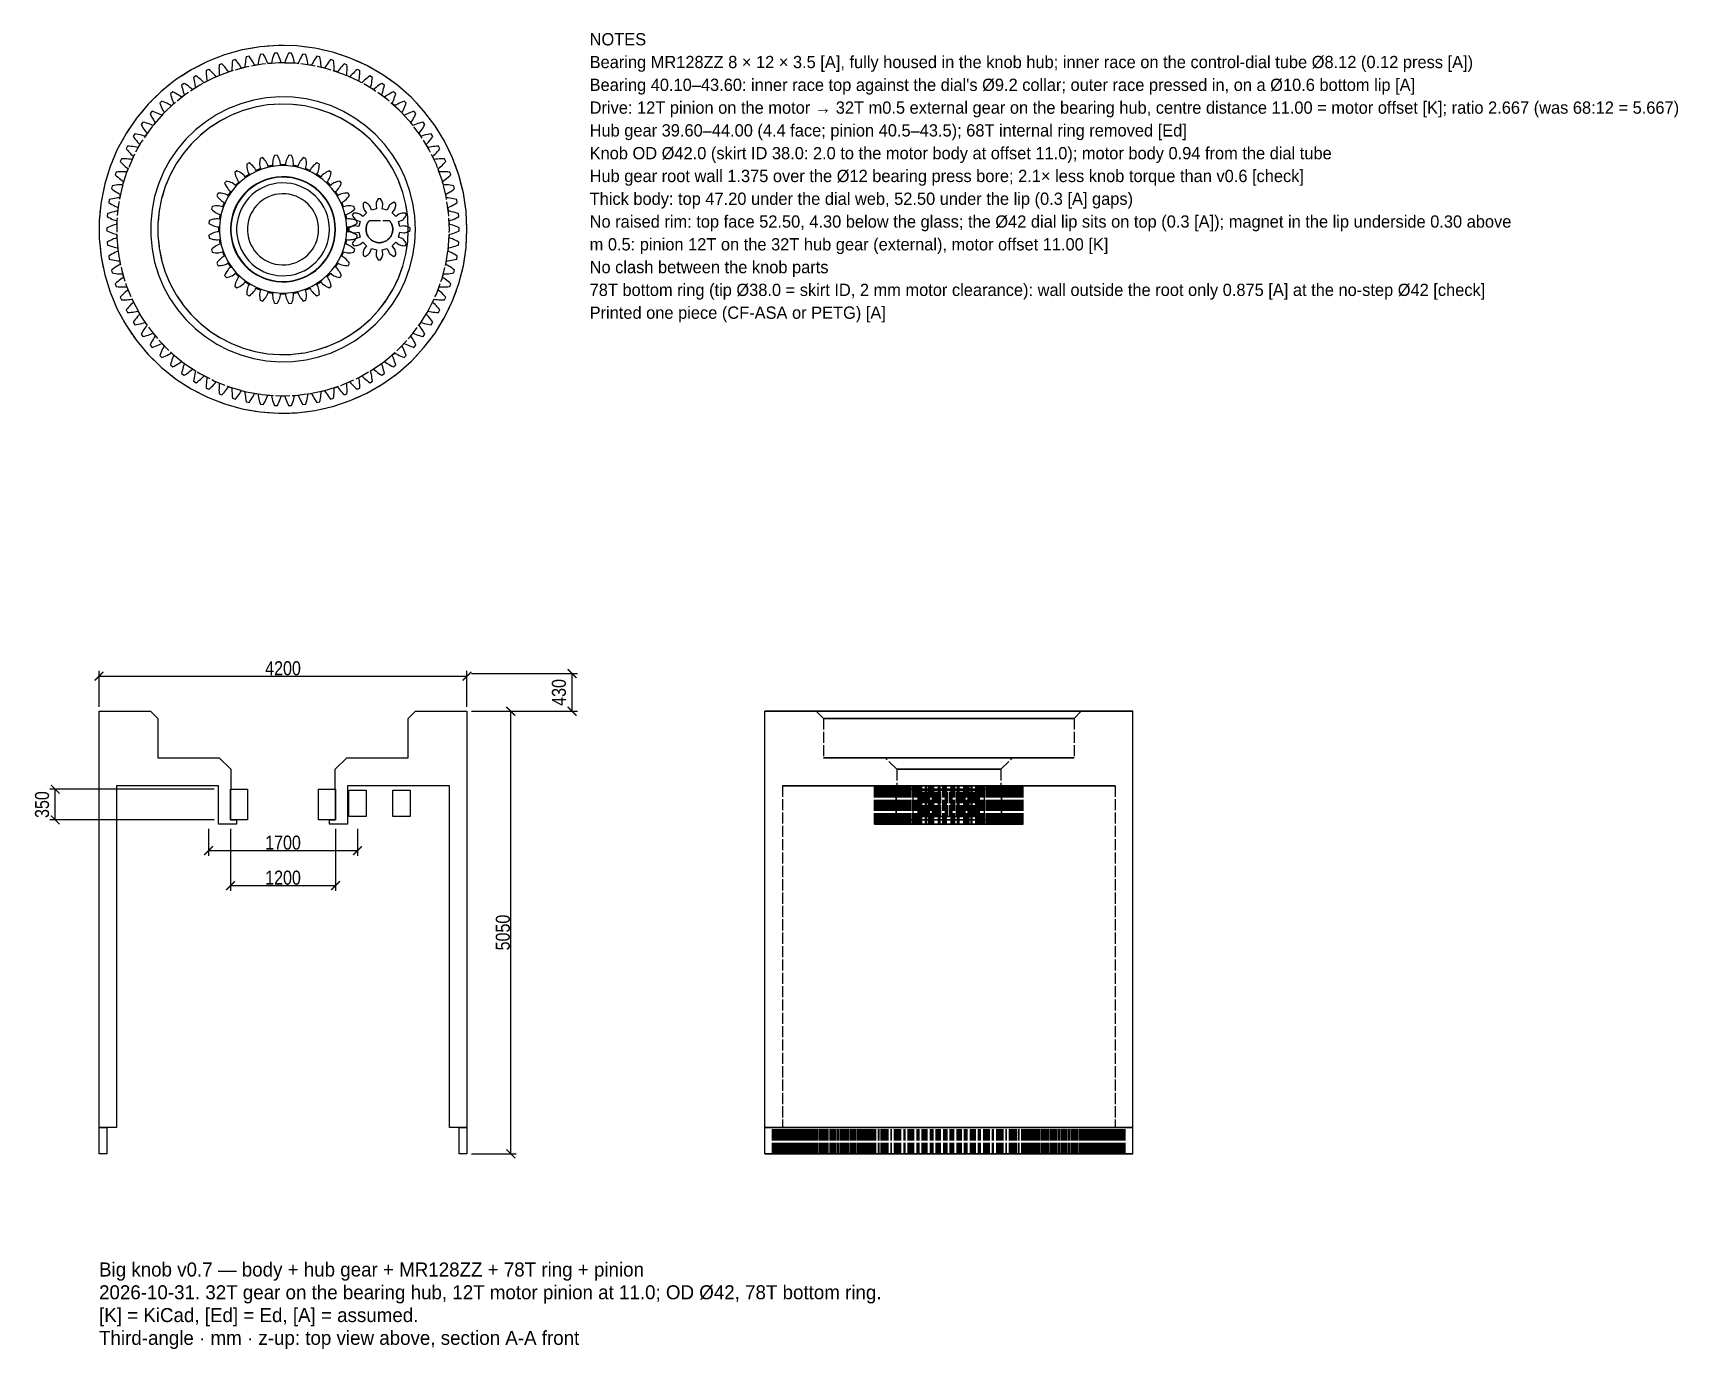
# Model space of a CAD drawing. Header units: millimetres. Extents: x -29 to 159, y -20 to 130.
import ezdxf

# ---------------------------------------------------------------- set-up
doc = ezdxf.new("R2010")
doc.units = ezdxf.units.MM
doc.linetypes.add('DASHED', pattern=[1.524, 1.27, -0.254])
for name, color, linetype in [('DIMS', 3, 'CONTINUOUS'), ('HIDDEN', 8, 'DASHED'), ('TEXT', 7, 'CONTINUOUS'), ('VISIBLE', 7, 'CONTINUOUS')]:
    doc.layers.add(name, color=color, linetype=linetype)
doc.styles.add('OpenSansCondensed-Light', font='OpenSansCondensed-Light.ttf')
doc.dimstyles.new('EZDXF', dxfattribs={"dimtxt": 0.25, "dimasz": 0.175, "dimexe": 0.375, "dimexo": 0.125, "dimgap": 0.1, "dimtad": 1, "dimlfac": 100, "dimzin": 12, "dimdsep": 46, "dimtxsty": 'OpenSansCondensed-Light', "dimblk": 'ARCHTICK', "dimcen": 2.5, "dimazin": 3, "dimtfac": 0.5, "dimtmove": 2, "dimatfit": 3})

msp = doc.modelspace()

# ---------------------------------------------------------------- texts
at = {"layer": 'TEXT'}
for s, height, p in [('NOTES', 1.4, (35, 128.48695)), ('Bearing MR128ZZ 8 × 12 × 3.5 [A], fully housed in the knob hub; inner race on the control-dial tube Ø8.12 (0.12 press [A])', 1.4, (35, 125.88695)), ("Bearing 40.10–43.60: inner race top against the dial's Ø9.2 collar; outer race pressed in, on a Ø10.6 bottom lip [A]", 1.4, (35, 123.28695)), ('Drive: 12T pinion on the motor → 32T m0.5 external gear on the bearing hub, centre distance 11.00 = motor offset [K]; ratio 2.667 (was 68:12 = 5.667)', 1.4, (35, 120.68695)), ('Hub gear 39.60–44.00 (4.4 face; pinion 40.5–43.5); 68T internal ring removed [Ed]', 1.4, (35, 118.08695)), ('Knob OD Ø42.0 (skirt ID 38.0: 2.0 to the motor body at offset 11.0); motor body 0.94 from the dial tube', 1.4, (35, 115.48695)), ('Hub gear root wall 1.375 over the Ø12 bearing press bore; 2.1× less knob torque than v0.6 [check]', 1.4, (35, 112.88695)), ('Thick body: top 47.20 under the dial web, 52.50 under the lip (0.3 [A] gaps)', 1.4, (35, 110.28695)), ('No raised rim: top face 52.50, 4.30 below the glass; the Ø42 dial lip sits on top (0.3 [A]); magnet in the lip underside 0.30 above', 1.4, (35, 107.68695)), ('m 0.5: pinion 12T on the 32T hub gear (external), motor offset 11.00 [K]', 1.4, (35, 105.08695)), ('No clash between the knob parts', 1.4, (35, 102.48695)), ('78T bottom ring (tip Ø38.0 = skirt ID, 2 mm motor clearance): wall outside the root only 0.875 [A] at the no-step Ø42 [check]', 1.4, (35, 99.88695)), ('Printed one piece (CF-ASA or PETG) [A]', 1.4, (35, 97.28695)), ('Big knob v0.7 — body + hub gear + MR128ZZ + 78T ring + pinion', 1.6, (-21, -12)), ('2026-10-31. 32T gear on the bearing hub, 12T motor pinion at 11.0; OD Ø42, 78T bottom ring.', 1.6, (-21, -14.6)), ('[K] = KiCad, [Ed] = Ed, [A] = assumed.', 1.6, (-21, -17.2)), ('Third-angle · mm · z-up: top view above, section A-A front', 1.6, (-21, -19.8))]:
    msp.add_text(s, height=height, dxfattribs=at).set_placement(p)

# ---------------------------------------------------------------- blocks, each defined once
blk = doc.blocks.new('_ARCHTICK')
at = {"color": 0, "linetype": 'BYBLOCK', "const_width": 0.15}
blk.add_lwpolyline([(-0.5, -0.5), (0.5, 0.5)], dxfattribs=at)

# ---------------------------------------------------------------- dimensions: what is measured, and where the dimension line sits
at = {"layer": 'DIMS'}
for base, p1, p2 in [((-21, 56.5), (-21, 52.5), (21, 52.5)), ((-8.5, 36.6), (-8.5, 39.6), (8.5, 39.6)), ((-6, 32.6), (-6, 39.6), (6, 39.6))]:
    msp.add_linear_dim(base=base, p1=p1, p2=p2, dimstyle='EZDXF', override={"dimtxt": 1.6, "dimasz": 1, "dimexe": 0.6, "dimexo": 0.5, "dimdec": 2}, dxfattribs=at).render()
for base, p1, p2 in [((33, 52.5), (21, 52.5), (21, 56.8)), ((26, 2), (21, 2), (21, 52.5)), ((-26, 40.1), (-7.375, 40.1), (-7.375, 43.6))]:
    msp.add_linear_dim(base=base, p1=p1, p2=p2, angle=90, dimstyle='EZDXF', override={"dimtxt": 1.6, "dimasz": 1, "dimexe": 0.6, "dimexo": 0.5, "dimdec": 2}, dxfattribs=at).render()

# ---------------------------------------------------------------- linework, layer by layer
at = {"layer": 'HIDDEN'}
for points in [[(21, 107.49347), (20.89565, 109.5844), (20.58362, 111.65454), (20.06703, 113.68333), (19.351, 115.6506), (18.44265, 117.53681), (17.35101, 119.32319), (16.08693, 120.99201), (14.66297, 122.52668), (13.09329, 123.91193), (11.39347, 125.13402), (9.58042, 126.18078), (7.67216, 127.04182), (5.68765, 127.70858), (3.64661, 128.17444), (1.56933, 128.43475), (-0.52354, 128.48695), (-2.61122, 128.3305), (-4.67294, 127.96696), (-6.68822, 127.39995), (-8.63703, 126.6351), (-10.5, 125.68001), (-12.25862, 124.54417), (-13.8954, 123.23888), (-15.39409, 121.7771), (-16.73978, 120.17337), (-17.91911, 118.44361), (-18.92035, 116.60503), (-19.73355, 114.6759), (-20.35062, 112.67538), (-20.76545, 110.62336), (-20.9739, 108.54024), (-20.9739, 106.44671), (-20.76545, 104.36359), (-20.35062, 102.31157), (-19.73355, 100.31105), (-18.92035, 98.38191), (-17.91911, 96.54333), (-16.73978, 94.81358), (-15.39409, 93.20985), (-13.8954, 91.74807), (-12.25862, 90.44277), (-10.5, 89.30694), (-8.63703, 88.35185), (-6.68822, 87.587), (-4.67294, 87.01999), (-2.61122, 86.65645), (-0.52354, 86.5), (1.56933, 86.55219), (3.64661, 86.81251), (5.68765, 87.27836), (7.67216, 87.94512), (9.58042, 88.80616), (11.39347, 89.85293), (13.09329, 91.07501), (14.66297, 92.46027), (16.08693, 93.99493), (17.35101, 95.66375), (18.44265, 97.45014), (19.351, 99.33634), (20.06703, 101.30361), (20.58362, 103.3324), (20.89565, 105.40255), (21, 107.49347)], [(21, 107.49347), (20.89565, 109.5844), (20.58362, 111.65454), (20.06703, 113.68333), (19.351, 115.6506), (18.44265, 117.53681), (17.35101, 119.32319), (16.08693, 120.99201), (14.66297, 122.52668), (13.09329, 123.91193), (11.39347, 125.13402), (9.58042, 126.18078), (7.67216, 127.04182), (5.68765, 127.70858), (3.64661, 128.17444), (1.56933, 128.43475), (-0.52354, 128.48695), (-2.61122, 128.3305), (-4.67294, 127.96696), (-6.68822, 127.39995), (-8.63703, 126.6351), (-10.5, 125.68001), (-12.25862, 124.54417), (-13.8954, 123.23888), (-15.39409, 121.7771), (-16.73978, 120.17337), (-17.91911, 118.44361), (-18.92035, 116.60503), (-19.73355, 114.6759), (-20.35062, 112.67538), (-20.76545, 110.62336), (-20.9739, 108.54024), (-20.9739, 106.44671), (-20.76545, 104.36359), (-20.35062, 102.31157), (-19.73355, 100.31105), (-18.92035, 98.38191), (-17.91911, 96.54333), (-16.73978, 94.81358), (-15.39409, 93.20985), (-13.8954, 91.74807), (-12.25862, 90.44277), (-10.5, 89.30694), (-8.63703, 88.35185), (-6.68822, 87.587), (-4.67294, 87.01999), (-2.61122, 86.65645), (-0.52354, 86.5), (1.56933, 86.55219), (3.64661, 86.81251), (5.68765, 87.27836), (7.67216, 87.94512), (9.58042, 88.80616), (11.39347, 89.85293), (13.09329, 91.07501), (14.66297, 92.46027), (16.08693, 93.99493), (17.35101, 95.66375), (18.44265, 97.45014), (19.351, 99.33634), (20.06703, 101.30361), (20.58362, 103.3324), (20.89565, 105.40255), (21, 107.49347)], [(21, 107.49347), (20.89565, 109.5844), (20.58362, 111.65454), (20.06703, 113.68333), (19.351, 115.6506), (18.44265, 117.53681), (17.35101, 119.32319), (16.08693, 120.99201), (14.66297, 122.52668), (13.09329, 123.91193), (11.39347, 125.13402), (9.58042, 126.18078), (7.67216, 127.04182), (5.68765, 127.70858), (3.64661, 128.17444), (1.56933, 128.43475), (-0.52354, 128.48695), (-2.61122, 128.3305), (-4.67294, 127.96696), (-6.68822, 127.39995), (-8.63703, 126.6351), (-10.5, 125.68001), (-12.25862, 124.54417), (-13.8954, 123.23888), (-15.39409, 121.7771), (-16.73978, 120.17337), (-17.91911, 118.44361), (-18.92035, 116.60503), (-19.73355, 114.6759), (-20.35062, 112.67538), (-20.76545, 110.62336), (-20.9739, 108.54024), (-20.9739, 106.44671), (-20.76545, 104.36359), (-20.35062, 102.31157), (-19.73355, 100.31105), (-18.92035, 98.38191), (-17.91911, 96.54333), (-16.73978, 94.81358), (-15.39409, 93.20985), (-13.8954, 91.74807), (-12.25862, 90.44277), (-10.5, 89.30694), (-8.63703, 88.35185), (-6.68822, 87.587), (-4.67294, 87.01999), (-2.61122, 86.65645), (-0.52354, 86.5), (1.56933, 86.55219), (3.64661, 86.81251), (5.68765, 87.27836), (7.67216, 87.94512), (9.58042, 88.80616), (11.39347, 89.85293), (13.09329, 91.07501), (14.66297, 92.46027), (16.08693, 93.99493), (17.35101, 95.66375), (18.44265, 97.45014), (19.351, 99.33634), (20.06703, 101.30361), (20.58362, 103.3324), (20.89565, 105.40255), (21, 107.49347)], [(19, 107.49347), (18.90558, 109.38526), (18.62328, 111.25825), (18.15588, 113.09382), (17.50805, 114.87373), (16.68621, 116.5803), (15.69854, 118.19655), (14.55484, 119.70644), (13.2665, 121.09494), (11.84631, 122.34827), (10.30838, 123.45397), (8.668, 124.40104), (6.94148, 125.18007), (5.14597, 125.78333), (3.29932, 126.20482), (1.41987, 126.44034), (-0.47368, 126.48757), (-2.36253, 126.34602), (-4.2279, 126.0171), (-6.05125, 125.50409), (-7.81445, 124.81208), (-9.5, 123.94796), (-11.09113, 122.92029), (-12.57203, 121.73932), (-13.92799, 120.41675), (-15.14552, 118.96576), (-16.21253, 117.40074), (-17.11841, 115.73726), (-17.85416, 113.99186), (-18.41247, 112.18186), (-18.78779, 110.32528), (-18.97638, 108.44054), (-18.97638, 106.5464), (-18.78779, 104.66167), (-18.41247, 102.80508), (-17.85416, 100.99509), (-17.11841, 99.24968), (-16.21253, 97.5862), (-15.14552, 96.02119), (-13.92799, 94.57019), (-12.57203, 93.24763), (-11.09113, 92.06665), (-9.5, 91.03899), (-7.81445, 90.17486), (-6.05125, 89.48285), (-4.2279, 88.96984), (-2.36253, 88.64093), (-0.47368, 88.49938), (1.41987, 88.5466), (3.29932, 88.78213), (5.14597, 89.20361), (6.94148, 89.80687), (8.668, 90.58591), (10.30838, 91.53298), (11.84631, 92.63867), (13.2665, 93.892), (14.55484, 95.28051), (15.69854, 96.79039), (16.68621, 98.40665), (17.50805, 100.11321), (18.15588, 101.89312), (18.62328, 103.7287), (18.90558, 105.60168), (19, 107.49347)], [(19, 107.49347), (18.90558, 109.38526), (18.62328, 111.25825), (18.15588, 113.09382), (17.50805, 114.87373), (16.68621, 116.5803), (15.69854, 118.19655), (14.55484, 119.70644), (13.2665, 121.09494), (11.84631, 122.34827), (10.30838, 123.45397), (8.668, 124.40104), (6.94148, 125.18007), (5.14597, 125.78333), (3.29932, 126.20482), (1.41987, 126.44034), (-0.47368, 126.48757), (-2.36253, 126.34602), (-4.2279, 126.0171), (-6.05125, 125.50409), (-7.81445, 124.81208), (-9.5, 123.94796), (-11.09113, 122.92029), (-12.57203, 121.73932), (-13.92799, 120.41675), (-15.14552, 118.96576), (-16.21253, 117.40074), (-17.11841, 115.73726), (-17.85416, 113.99186), (-18.41247, 112.18186), (-18.78779, 110.32528), (-18.97638, 108.44054), (-18.97638, 106.5464), (-18.78779, 104.66167), (-18.41247, 102.80508), (-17.85416, 100.99509), (-17.11841, 99.24968), (-16.21253, 97.5862), (-15.14552, 96.02119), (-13.92799, 94.57019), (-12.57203, 93.24763), (-11.09113, 92.06665), (-9.5, 91.03899), (-7.81445, 90.17486), (-6.05125, 89.48285), (-4.2279, 88.96984), (-2.36253, 88.64093), (-0.47368, 88.49938), (1.41987, 88.5466), (3.29932, 88.78213), (5.14597, 89.20361), (6.94148, 89.80687), (8.668, 90.58591), (10.30838, 91.53298), (11.84631, 92.63867), (13.2665, 93.892), (14.55484, 95.28051), (15.69854, 96.79039), (16.68621, 98.40665), (17.50805, 100.11321), (18.15588, 101.89312), (18.62328, 103.7287), (18.90558, 105.60168), (19, 107.49347)], [(-7.30447, 126.04472), (-7.30787, 125.8417)], [(-7.30447, 126.04472), (-7.30787, 125.8417)], [(-7.30787, 125.8417), (-7.30573, 125.64059)], [(-7.30787, 125.8417), (-7.30573, 125.64059)], [(-7.2957, 126.24949), (-7.30447, 126.04472)], [(-7.2957, 126.24949), (-7.30447, 126.04472)], [(-6.97663, 126.3705), (-7.2957, 126.24949)], [(-6.97663, 126.3705), (-7.2957, 126.24949)], [(-6.83428, 126.22304), (-6.97663, 126.3705)], [(-6.83428, 126.22304), (-6.97663, 126.3705)], [(-6.69711, 126.07334), (-6.83428, 126.22304)], [(-6.69711, 126.07334), (-6.83428, 126.22304)], [(-6.56535, 125.92138), (-6.69711, 126.07334)], [(-6.56535, 125.92138), (-6.69711, 126.07334)], [(-6.43931, 125.76711), (-6.56535, 125.92138)], [(-6.43931, 125.76711), (-6.56535, 125.92138)], [(-5.82989, 125.97057), (-5.83168, 125.77329)], [(-5.82989, 125.97057), (-5.83168, 125.77329)], [(-5.8218, 126.16961), (-5.82989, 125.97057)], [(-5.8218, 126.16961), (-5.82989, 125.97057)], [(-5.80776, 126.37024), (-5.8218, 126.16961)], [(-5.80776, 126.37024), (-5.8218, 126.16961)], [(-5.78802, 126.57233), (-5.80776, 126.37024)], [(-5.78802, 126.57233), (-5.80776, 126.37024)], [(-5.76281, 126.77573), (-5.78802, 126.57233)], [(-5.76281, 126.77573), (-5.78802, 126.57233)], [(-5.43504, 126.87068), (-5.76281, 126.77573)], [(-5.43504, 126.87068), (-5.76281, 126.77573)], [(-5.30501, 126.71223), (-5.43504, 126.87068)], [(-5.30501, 126.71223), (-5.43504, 126.87068)], [(-5.18033, 126.55198), (-5.30501, 126.71223)], [(-5.18033, 126.55198), (-5.30501, 126.71223)], [(-5.06123, 126.38991), (-5.18033, 126.55198)], [(-5.06123, 126.38991), (-5.18033, 126.55198)], [(-4.94801, 126.22601), (-5.06123, 126.38991)], [(-4.94801, 126.22601), (-5.06123, 126.38991)], [(-4.84106, 126.06023), (-4.94801, 126.22601)], [(-4.84106, 126.06023), (-4.94801, 126.22601)], [(-4.74089, 125.89249), (-4.84106, 126.06023)], [(-4.74089, 125.89249), (-4.84106, 126.06023)], [(-4.3526, 125.9882), (-4.74089, 125.89249)], [(-4.3526, 125.9882), (-4.74089, 125.89249)], [(-4.34185, 126.18327), (-4.3526, 125.9882)], [(-4.34185, 126.18327), (-4.3526, 125.9882)], [(-4.3242, 126.37976), (-4.34185, 126.18327)], [(-4.3242, 126.37976), (-4.34185, 126.18327)], [(-4.30012, 126.57751), (-4.3242, 126.37976)], [(-4.30012, 126.57751), (-4.3242, 126.37976)], [(-4.26997, 126.77636), (-4.30012, 126.57751)], [(-4.26997, 126.77636), (-4.30012, 126.57751)], [(-4.23405, 126.9762), (-4.26997, 126.77636)], [(-4.23405, 126.9762), (-4.26997, 126.77636)], [(-4.19255, 127.17692), (-4.23405, 126.9762)], [(-4.19255, 127.17692), (-4.23405, 126.9762)], [(-3.8582, 127.24518), (-4.19255, 127.17692)], [(-3.8582, 127.24518), (-4.19255, 127.17692)], [(-3.74134, 127.07679), (-3.8582, 127.24518)], [(-3.74134, 127.07679), (-3.8582, 127.24518)], [(-3.62996, 126.90702), (-3.74134, 127.07679)], [(-3.62996, 126.90702), (-3.74134, 127.07679)], [(-3.52429, 126.7359), (-3.62996, 126.90702)], [(-3.52429, 126.7359), (-3.62996, 126.90702)], [(-3.42462, 126.56341), (-3.52429, 126.7359)], [(-3.42462, 126.56341), (-3.52429, 126.7359)], [(-3.33136, 126.38956), (-3.42462, 126.56341)], [(-3.33136, 126.38956), (-3.42462, 126.56341)], [(-3.24501, 126.21431), (-3.33136, 126.38956)], [(-3.24501, 126.21431), (-3.33136, 126.38956)], [(-2.85028, 126.27846), (-3.24501, 126.21431)], [(-2.85028, 126.27846), (-3.24501, 126.21431)], [(-2.82387, 126.47204), (-2.85028, 126.27846)], [(-2.82387, 126.47204), (-2.85028, 126.27846)], [(-2.79046, 126.66647), (-2.82387, 126.47204)], [(-2.79046, 126.66647), (-2.82387, 126.47204)], [(-2.75055, 126.86164), (-2.79046, 126.66647)], [(-2.75055, 126.86164), (-2.79046, 126.66647)], [(-2.7045, 127.05742), (-2.75055, 126.86164)], [(-2.7045, 127.05742), (-2.75055, 126.86164)], [(-2.65261, 127.25373), (-2.7045, 127.05742)], [(-2.65261, 127.25373), (-2.7045, 127.05742)], [(-2.59509, 127.45045), (-2.65261, 127.25373)], [(-2.59509, 127.45045), (-2.65261, 127.25373)], [(-2.25633, 127.49159), (-2.59509, 127.45045)], [(-2.25633, 127.49159), (-2.59509, 127.45045)], [(-2.15341, 127.31434), (-2.25633, 127.49159)], [(-2.15341, 127.31434), (-2.25633, 127.49159)], [(-2.05605, 127.13616), (-2.15341, 127.31434)], [(-2.05605, 127.13616), (-2.15341, 127.31434)], [(-1.96449, 126.95709), (-2.05605, 127.13616)], [(-1.96449, 126.95709), (-2.05605, 127.13616)], [(-1.87903, 126.77714), (-1.96449, 126.95709)], [(-1.87903, 126.77714), (-1.96449, 126.95709)], [(-1.80005, 126.59635), (-1.87903, 126.77714)], [(-1.80005, 126.59635), (-1.87903, 126.77714)], [(-1.72809, 126.41472), (-1.80005, 126.59635)], [(-1.72809, 126.41472), (-1.80005, 126.59635)], [(-1.32947, 126.4469), (-1.72809, 126.41472)], [(-1.32947, 126.4469), (-1.72809, 126.41472)], [(-1.28757, 126.63772), (-1.32947, 126.4469)], [(-1.28757, 126.63772), (-1.32947, 126.4469)], [(-1.23863, 126.82884), (-1.28757, 126.63772)], [(-1.23863, 126.82884), (-1.28757, 126.63772)], [(-1.18314, 127.02016), (-1.23863, 126.82884)], [(-1.18314, 127.02016), (-1.23863, 126.82884)], [(-1.12149, 127.21161), (-1.18314, 127.02016)], [(-1.12149, 127.21161), (-1.18314, 127.02016)], [(-1.05397, 127.4031), (-1.12149, 127.21161)], [(-1.05397, 127.4031), (-1.12149, 127.21161)], [(-0.98081, 127.59456), (-1.05397, 127.4031)], [(-0.98081, 127.59456), (-1.05397, 127.4031)], [(-0.63984, 127.6083), (-0.98081, 127.59456)], [(-0.63984, 127.6083), (-0.98081, 127.59456)], [(-0.55151, 127.42334), (-0.63984, 127.6083)], [(-0.55151, 127.42334), (-0.63984, 127.6083)], [(-0.4688, 127.23791), (-0.55151, 127.42334)], [(-0.4688, 127.23791), (-0.55151, 127.42334)], [(-0.39195, 127.05205), (-0.4688, 127.23791)], [(-0.39195, 127.05205), (-0.4688, 127.23791)], [(-0.32124, 126.86581), (-0.39195, 127.05205)], [(-0.32124, 126.86581), (-0.39195, 127.05205)], [(-0.25707, 126.67925), (-0.32124, 126.86581)], [(-0.25707, 126.67925), (-0.32124, 126.86581)], [(-0.19996, 126.49242), (-0.25707, 126.67925)], [(-0.19996, 126.49242), (-0.25707, 126.67925)], [(0.19996, 126.49242), (-0.19996, 126.49242)], [(0.19996, 126.49242), (-0.19996, 126.49242)], [(0.25707, 126.67925), (0.19996, 126.49242)], [(0.25707, 126.67925), (0.19996, 126.49242)], [(0.32124, 126.86581), (0.25707, 126.67925)], [(0.32124, 126.86581), (0.25707, 126.67925)], [(0.39195, 127.05205), (0.32124, 126.86581)], [(0.39195, 127.05205), (0.32124, 126.86581)], [(0.4688, 127.23791), (0.39195, 127.05205)], [(0.4688, 127.23791), (0.39195, 127.05205)], [(0.55151, 127.42334), (0.4688, 127.23791)], [(0.55151, 127.42334), (0.4688, 127.23791)], [(0.63984, 127.6083), (0.55151, 127.42334)], [(0.63984, 127.6083), (0.55151, 127.42334)], [(0.98081, 127.59456), (0.63984, 127.6083)], [(0.98081, 127.59456), (0.63984, 127.6083)], [(1.05397, 127.4031), (0.98081, 127.59456)], [(1.05397, 127.4031), (0.98081, 127.59456)], [(1.12149, 127.21161), (1.05397, 127.4031)], [(1.12149, 127.21161), (1.05397, 127.4031)], [(1.18314, 127.02016), (1.12149, 127.21161)], [(1.18314, 127.02016), (1.12149, 127.21161)], [(1.23863, 126.82884), (1.18314, 127.02016)], [(1.23863, 126.82884), (1.18314, 127.02016)], [(1.28757, 126.63772), (1.23863, 126.82884)], [(1.28757, 126.63772), (1.23863, 126.82884)], [(1.32947, 126.4469), (1.28757, 126.63772)], [(1.32947, 126.4469), (1.28757, 126.63772)], [(1.72809, 126.41472), (1.32947, 126.4469)], [(1.72809, 126.41472), (1.32947, 126.4469)], [(1.80005, 126.59635), (1.72809, 126.41472)], [(1.80005, 126.59635), (1.72809, 126.41472)], [(1.87903, 126.77714), (1.80005, 126.59635)], [(1.87903, 126.77714), (1.80005, 126.59635)], [(1.96449, 126.95709), (1.87903, 126.77714)], [(1.96449, 126.95709), (1.87903, 126.77714)], [(2.05605, 127.13616), (1.96449, 126.95709)], [(2.05605, 127.13616), (1.96449, 126.95709)], [(2.15341, 127.31434), (2.05605, 127.13616)], [(2.15341, 127.31434), (2.05605, 127.13616)], [(2.25633, 127.49159), (2.15341, 127.31434)], [(2.25633, 127.49159), (2.15341, 127.31434)], [(2.59509, 127.45045), (2.25633, 127.49159)], [(2.59509, 127.45045), (2.25633, 127.49159)], [(2.65261, 127.25373), (2.59509, 127.45045)], [(2.65261, 127.25373), (2.59509, 127.45045)], [(2.7045, 127.05742), (2.65261, 127.25373)], [(2.7045, 127.05742), (2.65261, 127.25373)], [(2.75055, 126.86164), (2.7045, 127.05742)], [(2.75055, 126.86164), (2.7045, 127.05742)], [(2.79046, 126.66647), (2.75055, 126.86164)], [(2.79046, 126.66647), (2.75055, 126.86164)], [(2.82387, 126.47204), (2.79046, 126.66647)], [(2.82387, 126.47204), (2.79046, 126.66647)], [(2.85028, 126.27846), (2.82387, 126.47204)], [(2.85028, 126.27846), (2.82387, 126.47204)], [(3.24501, 126.21431), (2.85028, 126.27846)], [(3.24501, 126.21431), (2.85028, 126.27846)], [(3.33136, 126.38956), (3.24501, 126.21431)], [(3.33136, 126.38956), (3.24501, 126.21431)], [(3.42462, 126.56341), (3.33136, 126.38956)], [(3.42462, 126.56341), (3.33136, 126.38956)], [(3.52429, 126.7359), (3.42462, 126.56341)], [(3.52429, 126.7359), (3.42462, 126.56341)], [(3.62996, 126.90702), (3.52429, 126.7359)], [(3.62996, 126.90702), (3.52429, 126.7359)], [(3.74134, 127.07679), (3.62996, 126.90702)], [(3.74134, 127.07679), (3.62996, 126.90702)], [(3.8582, 127.24518), (3.74134, 127.07679)], [(3.8582, 127.24518), (3.74134, 127.07679)], [(4.19255, 127.17692), (3.8582, 127.24518)], [(4.19255, 127.17692), (3.8582, 127.24518)], [(4.23405, 126.9762), (4.19255, 127.17692)], [(4.23405, 126.9762), (4.19255, 127.17692)], [(4.26997, 126.77636), (4.23405, 126.9762)], [(4.26997, 126.77636), (4.23405, 126.9762)], [(4.30012, 126.57751), (4.26997, 126.77636)], [(4.30012, 126.57751), (4.26997, 126.77636)], [(4.3242, 126.37976), (4.30012, 126.57751)], [(4.3242, 126.37976), (4.30012, 126.57751)], [(4.34185, 126.18327), (4.3242, 126.37976)], [(4.34185, 126.18327), (4.3242, 126.37976)], [(4.3526, 125.9882), (4.34185, 126.18327)], [(4.3526, 125.9882), (4.34185, 126.18327)], [(4.74089, 125.89249), (4.3526, 125.9882)], [(4.74089, 125.89249), (4.3526, 125.9882)], [(4.84106, 126.06023), (4.74089, 125.89249)], [(4.84106, 126.06023), (4.74089, 125.89249)], [(4.94801, 126.22601), (4.84106, 126.06023)], [(4.94801, 126.22601), (4.84106, 126.06023)], [(5.06123, 126.38991), (4.94801, 126.22601)], [(5.06123, 126.38991), (4.94801, 126.22601)], [(5.18033, 126.55198), (5.06123, 126.38991)], [(5.18033, 126.55198), (5.06123, 126.38991)], [(5.30501, 126.71223), (5.18033, 126.55198)], [(5.30501, 126.71223), (5.18033, 126.55198)], [(5.43504, 126.87068), (5.30501, 126.71223)], [(5.43504, 126.87068), (5.30501, 126.71223)], [(5.76281, 126.77573), (5.43504, 126.87068)], [(5.76281, 126.77573), (5.43504, 126.87068)], [(5.78802, 126.57233), (5.76281, 126.77573)], [(5.78802, 126.57233), (5.76281, 126.77573)], [(5.80776, 126.37024), (5.78802, 126.57233)], [(5.80776, 126.37024), (5.78802, 126.57233)], [(5.8218, 126.16961), (5.80776, 126.37024)], [(5.8218, 126.16961), (5.80776, 126.37024)], [(5.82989, 125.97057), (5.8218, 126.16961)], [(5.82989, 125.97057), (5.8218, 126.16961)], [(5.83168, 125.77329), (5.82989, 125.97057)], [(5.83168, 125.77329), (5.82989, 125.97057)], [(6.56535, 125.92138), (6.43931, 125.76711)], [(6.56535, 125.92138), (6.43931, 125.76711)], [(6.69711, 126.07334), (6.56535, 125.92138)], [(6.69711, 126.07334), (6.56535, 125.92138)], [(6.83428, 126.22304), (6.69711, 126.07334)], [(6.83428, 126.22304), (6.69711, 126.07334)], [(6.97663, 126.3705), (6.83428, 126.22304)], [(6.97663, 126.3705), (6.83428, 126.22304)], [(7.2957, 126.24949), (6.97663, 126.3705)], [(7.2957, 126.24949), (6.97663, 126.3705)], [(7.30447, 126.04472), (7.2957, 126.24949)], [(7.30447, 126.04472), (7.2957, 126.24949)], [(7.30787, 125.8417), (7.30447, 126.04472)], [(7.30787, 125.8417), (7.30447, 126.04472)], [(7.30573, 125.64059), (7.30787, 125.8417)], [(7.30573, 125.64059), (7.30787, 125.8417)], [(-11.29147, 124.15235), (-11.57231, 123.9585)], [(-11.29147, 124.15235), (-11.57231, 123.9585)], [(-11.57231, 123.9585), (-11.53181, 123.75758)], [(-11.57231, 123.9585), (-11.53181, 123.75758)], [(-11.11797, 124.04324), (-11.29147, 124.15235)], [(-11.11797, 124.04324), (-11.29147, 124.15235)], [(-10.94895, 123.93072), (-11.11797, 124.04324)], [(-10.94895, 123.93072), (-11.11797, 124.04324)], [(-9.91437, 125.00692), (-10.2099, 124.8363)], [(-9.91437, 125.00692), (-10.2099, 124.8363)], [(-10.2099, 124.8363), (-10.1857, 124.63277)], [(-10.2099, 124.8363), (-10.1857, 124.63277)], [(-10.1857, 124.63277), (-10.1565, 124.43183)], [(-10.1857, 124.63277), (-10.1565, 124.43183)], [(-10.1565, 124.43183), (-10.12212, 124.23367)], [(-10.1565, 124.43183), (-10.12212, 124.23367)], [(-10.12212, 124.23367), (-10.08234, 124.03847)], [(-10.12212, 124.23367), (-10.08234, 124.03847)], [(-10.08234, 124.03847), (-10.03687, 123.8465)], [(-10.08234, 124.03847), (-10.03687, 123.8465)], [(-9.75021, 124.8842), (-9.91437, 125.00692)], [(-9.75021, 124.8842), (-9.91437, 125.00692)], [(-9.5908, 124.75844), (-9.75021, 124.8842)], [(-9.5908, 124.75844), (-9.75021, 124.8842)], [(-9.43637, 124.62958), (-9.5908, 124.75844)], [(-9.43637, 124.62958), (-9.5908, 124.75844)], [(-9.28722, 124.49754), (-9.43637, 124.62958)], [(-9.28722, 124.49754), (-9.43637, 124.62958)], [(-9.1437, 124.36217), (-9.28722, 124.49754)], [(-9.1437, 124.36217), (-9.28722, 124.49754)], [(-9.0063, 124.22328), (-9.1437, 124.36217)], [(-9.0063, 124.22328), (-9.1437, 124.36217)], [(-8.6522, 124.40913), (-9.0063, 124.22328)], [(-8.6522, 124.40913), (-9.0063, 124.22328)], [(-8.47298, 125.7479), (-8.78128, 125.60161)], [(-8.47298, 125.7479), (-8.78128, 125.60161)], [(-8.78128, 125.60161), (-8.77353, 125.3968)], [(-8.78128, 125.60161), (-8.77353, 125.3968)], [(-8.77353, 125.3968), (-8.76059, 125.19416)], [(-8.77353, 125.3968), (-8.76059, 125.19416)], [(-8.76059, 125.19416), (-8.74227, 124.99388)], [(-8.76059, 125.19416), (-8.74227, 124.99388)], [(-8.74227, 124.99388), (-8.71833, 124.79611)], [(-8.74227, 124.99388), (-8.71833, 124.79611)], [(-8.71833, 124.79611), (-8.68845, 124.6011)], [(-8.71833, 124.79611), (-8.68845, 124.6011)], [(-8.68845, 124.6011), (-8.6522, 124.40913)], [(-8.68845, 124.6011), (-8.6522, 124.40913)], [(-8.31922, 125.61237), (-8.47298, 125.7479)], [(-8.31922, 125.61237), (-8.47298, 125.7479)], [(-8.17045, 125.47419), (-8.31922, 125.61237)], [(-8.17045, 125.47419), (-8.31922, 125.61237)], [(-8.02689, 125.33333), (-8.17045, 125.47419)], [(-8.02689, 125.33333), (-8.17045, 125.47419)], [(-7.88885, 125.18971), (-8.02689, 125.33333)], [(-7.88885, 125.18971), (-8.02689, 125.33333)], [(-7.75669, 125.04323), (-7.88885, 125.18971)], [(-7.75669, 125.04323), (-7.88885, 125.18971)], [(-7.63091, 124.89374), (-7.75669, 125.04323)], [(-7.63091, 124.89374), (-7.75669, 125.04323)], [(-7.263, 125.05049), (-7.63091, 124.89374)], [(-7.263, 125.05049), (-7.63091, 124.89374)], [(-7.30573, 125.64059), (-7.29777, 125.44154)], [(-7.30573, 125.64059), (-7.29777, 125.44154)], [(-7.29777, 125.44154), (-7.28368, 125.24476)], [(-7.29777, 125.44154), (-7.28368, 125.24476)], [(-7.28368, 125.24476), (-7.263, 125.05049)], [(-7.28368, 125.24476), (-7.263, 125.05049)], [(-6.31937, 125.61048), (-6.43931, 125.76711)], [(-6.31937, 125.61048), (-6.43931, 125.76711)], [(-6.20603, 125.45135), (-6.31937, 125.61048)], [(-6.20603, 125.45135), (-6.31937, 125.61048)], [(-5.82669, 125.57799), (-6.20603, 125.45135)], [(-5.82669, 125.57799), (-6.20603, 125.45135)], [(-5.83168, 125.77329), (-5.82669, 125.57799)], [(-5.83168, 125.77329), (-5.82669, 125.57799)], [(5.82669, 125.57799), (5.83168, 125.77329)], [(5.82669, 125.57799), (5.83168, 125.77329)], [(6.20603, 125.45135), (5.82669, 125.57799)], [(6.20603, 125.45135), (5.82669, 125.57799)], [(6.31937, 125.61048), (6.20603, 125.45135)], [(6.31937, 125.61048), (6.20603, 125.45135)], [(6.43931, 125.76711), (6.31937, 125.61048)], [(6.43931, 125.76711), (6.31937, 125.61048)], [(7.263, 125.05049), (7.28368, 125.24476)], [(7.263, 125.05049), (7.28368, 125.24476)], [(7.63091, 124.89374), (7.263, 125.05049)], [(7.63091, 124.89374), (7.263, 125.05049)], [(7.28368, 125.24476), (7.29777, 125.44154)], [(7.28368, 125.24476), (7.29777, 125.44154)], [(7.29777, 125.44154), (7.30573, 125.64059)], [(7.29777, 125.44154), (7.30573, 125.64059)], [(7.75669, 125.04323), (7.63091, 124.89374)], [(7.75669, 125.04323), (7.63091, 124.89374)], [(7.88885, 125.18971), (7.75669, 125.04323)], [(7.88885, 125.18971), (7.75669, 125.04323)], [(8.02689, 125.33333), (7.88885, 125.18971)], [(8.02689, 125.33333), (7.88885, 125.18971)], [(8.17045, 125.47419), (8.02689, 125.33333)], [(8.17045, 125.47419), (8.02689, 125.33333)], [(8.31922, 125.61237), (8.17045, 125.47419)], [(8.31922, 125.61237), (8.17045, 125.47419)], [(8.47298, 125.7479), (8.31922, 125.61237)], [(8.47298, 125.7479), (8.31922, 125.61237)], [(8.78128, 125.60161), (8.47298, 125.7479)], [(8.78128, 125.60161), (8.47298, 125.7479)], [(8.6522, 124.40913), (8.68845, 124.6011)], [(8.6522, 124.40913), (8.68845, 124.6011)], [(9.0063, 124.22328), (8.6522, 124.40913)], [(9.0063, 124.22328), (8.6522, 124.40913)], [(8.68845, 124.6011), (8.71833, 124.79611)], [(8.68845, 124.6011), (8.71833, 124.79611)], [(8.71833, 124.79611), (8.74227, 124.99388)], [(8.71833, 124.79611), (8.74227, 124.99388)], [(8.74227, 124.99388), (8.76059, 125.19416)], [(8.74227, 124.99388), (8.76059, 125.19416)], [(8.76059, 125.19416), (8.77353, 125.3968)], [(8.76059, 125.19416), (8.77353, 125.3968)], [(8.77353, 125.3968), (8.78128, 125.60161)], [(8.77353, 125.3968), (8.78128, 125.60161)], [(9.1437, 124.36217), (9.0063, 124.22328)], [(9.1437, 124.36217), (9.0063, 124.22328)], [(9.28722, 124.49754), (9.1437, 124.36217)], [(9.28722, 124.49754), (9.1437, 124.36217)], [(9.43637, 124.62958), (9.28722, 124.49754)], [(9.43637, 124.62958), (9.28722, 124.49754)], [(9.5908, 124.75844), (9.43637, 124.62958)], [(9.5908, 124.75844), (9.43637, 124.62958)], [(9.75021, 124.8842), (9.5908, 124.75844)], [(9.75021, 124.8842), (9.5908, 124.75844)], [(9.91437, 125.00692), (9.75021, 124.8842)], [(9.91437, 125.00692), (9.75021, 124.8842)], [(10.2099, 124.8363), (9.91437, 125.00692)], [(10.2099, 124.8363), (9.91437, 125.00692)], [(10.03687, 123.8465), (10.08234, 124.03847)], [(10.03687, 123.8465), (10.08234, 124.03847)], [(10.08234, 124.03847), (10.12212, 124.23367)], [(10.08234, 124.03847), (10.12212, 124.23367)], [(10.12212, 124.23367), (10.1565, 124.43183)], [(10.12212, 124.23367), (10.1565, 124.43183)], [(10.1565, 124.43183), (10.1857, 124.63277)], [(10.1565, 124.43183), (10.1857, 124.63277)], [(10.1857, 124.63277), (10.2099, 124.8363)], [(10.1857, 124.63277), (10.2099, 124.8363)], [(11.11797, 124.04324), (10.94895, 123.93072)], [(11.11797, 124.04324), (10.94895, 123.93072)], [(11.29147, 124.15235), (11.11797, 124.04324)], [(11.29147, 124.15235), (11.11797, 124.04324)], [(11.57231, 123.9585), (11.29147, 124.15235)], [(11.57231, 123.9585), (11.29147, 124.15235)], [(11.53181, 123.75758), (11.57231, 123.9585)], [(11.53181, 123.75758), (11.57231, 123.9585)], [(-13.81752, 122.12535), (-14.06363, 121.88895)], [(-13.81752, 122.12535), (-14.06363, 121.88895)], [(-13.62876, 122.04548), (-13.81752, 122.12535)], [(-13.62876, 122.04548), (-13.81752, 122.12535)], [(-12.59534, 123.18975), (-12.85967, 122.97393)], [(-12.59534, 123.18975), (-12.85967, 122.97393)], [(-12.85967, 122.97393), (-12.80314, 122.77691)], [(-12.85967, 122.97393), (-12.80314, 122.77691)], [(-12.80314, 122.77691), (-12.74208, 122.58327)], [(-12.80314, 122.77691), (-12.74208, 122.58327)], [(-12.74208, 122.58327), (-12.67636, 122.39318)], [(-12.74208, 122.58327), (-12.67636, 122.39318)], [(-12.67636, 122.39318), (-12.60578, 122.2069)], [(-12.67636, 122.39318), (-12.60578, 122.2069)], [(-12.60578, 122.2069), (-12.5301, 122.02471)], [(-12.60578, 122.2069), (-12.5301, 122.02471)], [(-12.41362, 123.09495), (-12.59534, 123.18975)], [(-12.41362, 123.09495), (-12.59534, 123.18975)], [(-12.2361, 122.99639), (-12.41362, 123.09495)], [(-12.2361, 122.99639), (-12.41362, 123.09495)], [(-12.063, 122.89397), (-12.2361, 122.99639)], [(-12.063, 122.89397), (-12.2361, 122.99639)], [(-11.8946, 122.78756), (-12.063, 122.89397)], [(-11.8946, 122.78756), (-12.063, 122.89397)], [(-11.73122, 122.67697), (-11.8946, 122.78756)], [(-11.73122, 122.67697), (-11.8946, 122.78756)], [(-11.57333, 122.56192), (-11.73122, 122.67697)], [(-11.57333, 122.56192), (-11.73122, 122.67697)], [(-11.25362, 122.80217), (-11.57333, 122.56192)], [(-11.25362, 122.80217), (-11.57333, 122.56192)], [(-11.53181, 123.75758), (-11.48654, 123.55965)], [(-11.53181, 123.75758), (-11.48654, 123.55965)], [(-11.48654, 123.55965), (-11.43632, 123.36489)], [(-11.48654, 123.55965), (-11.43632, 123.36489)], [(-11.43632, 123.36489), (-11.38097, 123.17353)], [(-11.43632, 123.36489), (-11.38097, 123.17353)], [(-11.38097, 123.17353), (-11.32019, 122.98584)], [(-11.38097, 123.17353), (-11.32019, 122.98584)], [(-11.32019, 122.98584), (-11.25362, 122.80217)], [(-11.32019, 122.98584), (-11.25362, 122.80217)], [(-10.78466, 123.8147), (-10.94895, 123.93072)], [(-10.78466, 123.8147), (-10.94895, 123.93072)], [(-10.62536, 123.69509), (-10.78466, 123.8147)], [(-10.62536, 123.69509), (-10.78466, 123.8147)], [(-10.47142, 123.5717), (-10.62536, 123.69509)], [(-10.47142, 123.5717), (-10.62536, 123.69509)], [(-10.32329, 123.44432), (-10.47142, 123.5717)], [(-10.32329, 123.44432), (-10.47142, 123.5717)], [(-9.98529, 123.65807), (-10.32329, 123.44432)], [(-9.98529, 123.65807), (-10.32329, 123.44432)], [(-10.03687, 123.8465), (-9.98529, 123.65807)], [(-10.03687, 123.8465), (-9.98529, 123.65807)], [(9.98529, 123.65807), (10.03687, 123.8465)], [(9.98529, 123.65807), (10.03687, 123.8465)], [(10.32329, 123.44432), (9.98529, 123.65807)], [(10.32329, 123.44432), (9.98529, 123.65807)], [(10.47142, 123.5717), (10.32329, 123.44432)], [(10.47142, 123.5717), (10.32329, 123.44432)], [(10.62536, 123.69509), (10.47142, 123.5717)], [(10.62536, 123.69509), (10.47142, 123.5717)], [(10.78466, 123.8147), (10.62536, 123.69509)], [(10.78466, 123.8147), (10.62536, 123.69509)], [(10.94895, 123.93072), (10.78466, 123.8147)], [(10.94895, 123.93072), (10.78466, 123.8147)], [(11.25362, 122.80217), (11.32019, 122.98584)], [(11.25362, 122.80217), (11.32019, 122.98584)], [(11.57333, 122.56192), (11.25362, 122.80217)], [(11.57333, 122.56192), (11.25362, 122.80217)], [(11.32019, 122.98584), (11.38097, 123.17353)], [(11.32019, 122.98584), (11.38097, 123.17353)], [(11.38097, 123.17353), (11.43632, 123.36489)], [(11.38097, 123.17353), (11.43632, 123.36489)], [(11.43632, 123.36489), (11.48654, 123.55965)], [(11.43632, 123.36489), (11.48654, 123.55965)], [(11.48654, 123.55965), (11.53181, 123.75758)], [(11.48654, 123.55965), (11.53181, 123.75758)], [(11.73122, 122.67697), (11.57333, 122.56192)], [(11.73122, 122.67697), (11.57333, 122.56192)], [(11.8946, 122.78756), (11.73122, 122.67697)], [(11.8946, 122.78756), (11.73122, 122.67697)], [(12.063, 122.89397), (11.8946, 122.78756)], [(12.063, 122.89397), (11.8946, 122.78756)], [(12.2361, 122.99639), (12.063, 122.89397)], [(12.2361, 122.99639), (12.063, 122.89397)], [(12.41362, 123.09495), (12.2361, 122.99639)], [(12.41362, 123.09495), (12.2361, 122.99639)], [(12.59534, 123.18975), (12.41362, 123.09495)], [(12.59534, 123.18975), (12.41362, 123.09495)], [(12.5301, 122.02471), (12.60578, 122.2069)], [(12.5301, 122.02471), (12.60578, 122.2069)], [(12.85967, 122.97393), (12.59534, 123.18975)], [(12.85967, 122.97393), (12.59534, 123.18975)], [(12.60578, 122.2069), (12.67636, 122.39318)], [(12.60578, 122.2069), (12.67636, 122.39318)], [(12.67636, 122.39318), (12.74208, 122.58327)], [(12.67636, 122.39318), (12.74208, 122.58327)], [(12.74208, 122.58327), (12.80314, 122.77691)], [(12.74208, 122.58327), (12.80314, 122.77691)], [(12.80314, 122.77691), (12.85967, 122.97393)], [(12.80314, 122.77691), (12.85967, 122.97393)], [(13.81752, 122.12535), (13.62876, 122.04548)], [(13.81752, 122.12535), (13.62876, 122.04548)], [(14.06363, 121.88895), (13.81752, 122.12535)], [(14.06363, 121.88895), (13.81752, 122.12535)], [(-14.95009, 120.96605), (-15.17638, 120.71062)], [(-14.95009, 120.96605), (-15.17638, 120.71062)], [(-15.17638, 120.71062), (-15.08898, 120.52523)], [(-15.17638, 120.71062), (-15.08898, 120.52523)], [(-15.08898, 120.52523), (-14.99765, 120.34388)], [(-15.08898, 120.52523), (-14.99765, 120.34388)], [(-14.99765, 120.34388), (-14.90228, 120.1668)], [(-14.99765, 120.34388), (-14.90228, 120.1668)], [(-14.75552, 120.90163), (-14.95009, 120.96605)], [(-14.75552, 120.90163), (-14.95009, 120.96605)], [(-14.56448, 120.83282), (-14.75552, 120.90163)], [(-14.56448, 120.83282), (-14.75552, 120.90163)], [(-14.3772, 120.7595), (-14.56448, 120.83282)], [(-14.3772, 120.7595), (-14.56448, 120.83282)], [(-14.19391, 120.68148), (-14.3772, 120.7595)], [(-14.19391, 120.68148), (-14.3772, 120.7595)], [(14.3, 107.49347), (14.22894, 108.91729), (14.01647, 110.32696), (13.66469, 111.70847), (13.17711, 113.04809), (12.55857, 114.3325), (11.81521, 115.54895), (10.95444, 116.68534), (9.98479, 117.73037), (8.9159, 118.67366), (7.75841, 119.50584), (6.52381, 120.21864), (5.22438, 120.80497), (3.87302, 121.259), (2.48317, 121.57622), (1.06864, 121.75349), (-0.35651, 121.78903), (-1.77811, 121.68249), (-3.18205, 121.43494), (-4.55436, 121.04883), (-5.88141, 120.52801), (-7.15, 119.87764), (-8.34753, 119.10419), (-9.46211, 118.21534), (-10.48264, 117.21994), (-11.39899, 116.12788), (-12.20206, 114.95), (-12.88385, 113.69801), (-13.4376, 112.38436), (-13.85781, 111.0221), (-14.14028, 109.62478), (-14.28222, 108.20627), (-14.28222, 106.78068), (-14.14028, 105.36217), (-13.85781, 103.96484), (-13.4376, 102.60258), (-12.88385, 101.28894), (-12.20206, 100.03695), (-11.39899, 98.85907), (-10.48264, 97.767), (-9.46211, 96.7716), (-8.34753, 95.88276), (-7.15, 95.10931), (-5.88141, 94.45894), (-4.55436, 93.93811), (-3.18205, 93.552), (-1.77811, 93.30445), (-0.35651, 93.19792), (1.06864, 93.23346), (2.48317, 93.41072), (3.87302, 93.72795), (5.22438, 94.18198), (6.52381, 94.76831), (7.75841, 95.4811), (8.9159, 96.31328), (9.98479, 97.25658), (10.95444, 98.30161), (11.81521, 99.438), (12.55857, 100.65444), (13.17711, 101.93886), (13.66469, 103.27847), (14.01647, 104.65998), (14.22894, 106.06965), (14.3, 107.49347)], [(-14.01491, 120.59853), (-14.19391, 120.68148)], [(-14.01491, 120.59853), (-14.19391, 120.68148)], [(-14.06363, 121.88895), (-13.99143, 121.69713)], [(-14.06363, 121.88895), (-13.99143, 121.69713)], [(-13.8406, 120.5103), (-14.01491, 120.59853)], [(-13.8406, 120.5103), (-14.01491, 120.59853)], [(-13.99143, 121.69713), (-13.91499, 121.50902)], [(-13.99143, 121.69713), (-13.91499, 121.50902)], [(-13.91499, 121.50902), (-13.83418, 121.32484)], [(-13.91499, 121.50902), (-13.83418, 121.32484)], [(-13.56357, 120.79872), (-13.8406, 120.5103)], [(-13.56357, 120.79872), (-13.8406, 120.5103)], [(-13.83418, 121.32484), (-13.74884, 121.14484)], [(-13.83418, 121.32484), (-13.74884, 121.14484)], [(-13.74884, 121.14484), (-13.65875, 120.96933)], [(-13.74884, 121.14484), (-13.65875, 120.96933)], [(-13.65875, 120.96933), (-13.56357, 120.79872)], [(-13.65875, 120.96933), (-13.56357, 120.79872)], [(-13.44388, 121.96152), (-13.62876, 122.04548)], [(-13.44388, 121.96152), (-13.62876, 122.04548)], [(-13.26311, 121.87337), (-13.44388, 121.96152)], [(-13.26311, 121.87337), (-13.44388, 121.96152)], [(-13.08669, 121.78085), (-13.26311, 121.87337)], [(-13.08669, 121.78085), (-13.26311, 121.87337)], [(-12.91495, 121.68376), (-13.08669, 121.78085)], [(-12.91495, 121.68376), (-13.08669, 121.78085)], [(-12.7483, 121.58179), (-12.91495, 121.68376)], [(-12.7483, 121.58179), (-12.91495, 121.68376)], [(-12.44896, 121.84699), (-12.7483, 121.58179)], [(-12.44896, 121.84699), (-12.7483, 121.58179)], [(-12.5301, 122.02471), (-12.44896, 121.84699)], [(-12.5301, 122.02471), (-12.44896, 121.84699)], [(12.44896, 121.84699), (12.5301, 122.02471)], [(12.44896, 121.84699), (12.5301, 122.02471)], [(12.7483, 121.58179), (12.44896, 121.84699)], [(12.7483, 121.58179), (12.44896, 121.84699)], [(12.91495, 121.68376), (12.7483, 121.58179)], [(12.91495, 121.68376), (12.7483, 121.58179)], [(13.08669, 121.78085), (12.91495, 121.68376)], [(13.08669, 121.78085), (12.91495, 121.68376)], [(13.26311, 121.87337), (13.08669, 121.78085)], [(13.26311, 121.87337), (13.08669, 121.78085)], [(13.44388, 121.96152), (13.26311, 121.87337)], [(13.44388, 121.96152), (13.26311, 121.87337)], [(13.62876, 122.04548), (13.44388, 121.96152)], [(13.62876, 122.04548), (13.44388, 121.96152)], [(13.56357, 120.79872), (13.65875, 120.96933)], [(13.56357, 120.79872), (13.65875, 120.96933)], [(13.8406, 120.5103), (13.56357, 120.79872)], [(13.8406, 120.5103), (13.56357, 120.79872)], [(13.65875, 120.96933), (13.74884, 121.14484)], [(13.65875, 120.96933), (13.74884, 121.14484)], [(13.74884, 121.14484), (13.83418, 121.32484)], [(13.74884, 121.14484), (13.83418, 121.32484)], [(13.83418, 121.32484), (13.91499, 121.50902)], [(13.83418, 121.32484), (13.91499, 121.50902)], [(14.01491, 120.59853), (13.8406, 120.5103)], [(14.01491, 120.59853), (13.8406, 120.5103)], [(13.91499, 121.50902), (13.99143, 121.69713)], [(13.91499, 121.50902), (13.99143, 121.69713)], [(13.99143, 121.69713), (14.06363, 121.88895)], [(13.99143, 121.69713), (14.06363, 121.88895)], [(14.19391, 120.68148), (14.01491, 120.59853)], [(14.19391, 120.68148), (14.01491, 120.59853)], [(14.3772, 120.7595), (14.19391, 120.68148)], [(14.3772, 120.7595), (14.19391, 120.68148)], [(14.56448, 120.83282), (14.3772, 120.7595)], [(14.56448, 120.83282), (14.3772, 120.7595)], [(14.75552, 120.90163), (14.56448, 120.83282)], [(14.75552, 120.90163), (14.56448, 120.83282)], [(14.95009, 120.96605), (14.75552, 120.90163)], [(14.95009, 120.96605), (14.75552, 120.90163)], [(14.90228, 120.1668), (14.99765, 120.34388)], [(14.90228, 120.1668), (14.99765, 120.34388)], [(15.17638, 120.71062), (14.95009, 120.96605)], [(15.17638, 120.71062), (14.95009, 120.96605)], [(14.99765, 120.34388), (15.08898, 120.52523)], [(14.99765, 120.34388), (15.08898, 120.52523)], [(15.08898, 120.52523), (15.17638, 120.71062)], [(15.08898, 120.52523), (15.17638, 120.71062)], [(-16.91765, 118.39342), (-17.10003, 118.105)], [(-16.91765, 118.39342), (-17.10003, 118.105)], [(-16.71526, 118.36105), (-16.91765, 118.39342)], [(-16.71526, 118.36105), (-16.91765, 118.39342)], [(-16.51566, 118.32378), (-16.71526, 118.36105)], [(-16.51566, 118.32378), (-16.71526, 118.36105)], [(-16.31904, 118.28144), (-16.51566, 118.32378)], [(-16.31904, 118.28144), (-16.51566, 118.32378)], [(-15.98571, 119.71938), (-16.19071, 119.44657)], [(-15.98571, 119.71938), (-16.19071, 119.44657)], [(-16.19071, 119.44657), (-16.08867, 119.26881)], [(-16.19071, 119.44657), (-16.08867, 119.26881)], [(-16.08867, 119.26881), (-15.98304, 119.09541)], [(-16.08867, 119.26881), (-15.98304, 119.09541)], [(-15.78658, 119.67082), (-15.98571, 119.71938)], [(-15.78658, 119.67082), (-15.98571, 119.71938)], [(-15.98304, 119.09541), (-15.87374, 118.92657)], [(-15.98304, 119.09541), (-15.87374, 118.92657)], [(-15.87374, 118.92657), (-15.76063, 118.76259)], [(-15.87374, 118.92657), (-15.76063, 118.76259)], [(-15.59063, 119.61761), (-15.78658, 119.67082)], [(-15.59063, 119.61761), (-15.78658, 119.67082)], [(-15.76063, 118.76259), (-15.64355, 118.6038)], [(-15.76063, 118.76259), (-15.64355, 118.6038)], [(-15.52224, 118.45067), (-15.74942, 118.12154)], [(-15.52224, 118.45067), (-15.74942, 118.12154)], [(-15.64355, 118.6038), (-15.52224, 118.45067)], [(-15.64355, 118.6038), (-15.52224, 118.45067)], [(-15.39805, 119.5596), (-15.59063, 119.61761)], [(-15.39805, 119.5596), (-15.59063, 119.61761)], [(-15.20908, 119.49658), (-15.39805, 119.5596)], [(-15.20908, 119.49658), (-15.39805, 119.5596)], [(-15.02398, 119.4283), (-15.20908, 119.49658)], [(-15.02398, 119.4283), (-15.20908, 119.49658)], [(-14.84314, 119.35438), (-15.02398, 119.4283)], [(-14.84314, 119.35438), (-15.02398, 119.4283)], [(-14.90228, 120.1668), (-14.80274, 119.99425)], [(-14.90228, 120.1668), (-14.80274, 119.99425)], [(-14.59022, 119.66416), (-14.84314, 119.35438)], [(-14.59022, 119.66416), (-14.84314, 119.35438)], [(-14.80274, 119.99425), (-14.69881, 119.82656)], [(-14.80274, 119.99425), (-14.69881, 119.82656)], [(-14.69881, 119.82656), (-14.59022, 119.66416)], [(-14.69881, 119.82656), (-14.59022, 119.66416)], [(14.59022, 119.66416), (14.69881, 119.82656)], [(14.59022, 119.66416), (14.69881, 119.82656)], [(14.84314, 119.35438), (14.59022, 119.66416)], [(14.84314, 119.35438), (14.59022, 119.66416)], [(14.69881, 119.82656), (14.80274, 119.99425)], [(14.69881, 119.82656), (14.80274, 119.99425)], [(14.80274, 119.99425), (14.90228, 120.1668)], [(14.80274, 119.99425), (14.90228, 120.1668)], [(15.02398, 119.4283), (14.84314, 119.35438)], [(15.02398, 119.4283), (14.84314, 119.35438)], [(15.20908, 119.49658), (15.02398, 119.4283)], [(15.20908, 119.49658), (15.02398, 119.4283)], [(15.39805, 119.5596), (15.20908, 119.49658)], [(15.39805, 119.5596), (15.20908, 119.49658)], [(15.59063, 119.61761), (15.39805, 119.5596)], [(15.59063, 119.61761), (15.39805, 119.5596)], [(15.52224, 118.45067), (15.64355, 118.6038)], [(15.52224, 118.45067), (15.64355, 118.6038)], [(15.74942, 118.12154), (15.52224, 118.45067)], [(15.74942, 118.12154), (15.52224, 118.45067)], [(15.78658, 119.67082), (15.59063, 119.61761)], [(15.78658, 119.67082), (15.59063, 119.61761)], [(15.64355, 118.6038), (15.76063, 118.76259)], [(15.64355, 118.6038), (15.76063, 118.76259)], [(15.76063, 118.76259), (15.87374, 118.92657)], [(15.76063, 118.76259), (15.87374, 118.92657)], [(15.98571, 119.71938), (15.78658, 119.67082)], [(15.98571, 119.71938), (15.78658, 119.67082)], [(15.87374, 118.92657), (15.98304, 119.09541)], [(15.87374, 118.92657), (15.98304, 119.09541)], [(15.98304, 119.09541), (16.08867, 119.26881)], [(15.98304, 119.09541), (16.08867, 119.26881)], [(16.19071, 119.44657), (15.98571, 119.71938)], [(16.19071, 119.44657), (15.98571, 119.71938)], [(16.08867, 119.26881), (16.19071, 119.44657)], [(16.08867, 119.26881), (16.19071, 119.44657)], [(16.51566, 118.32378), (16.31904, 118.28144)], [(16.51566, 118.32378), (16.31904, 118.28144)], [(16.71526, 118.36105), (16.51566, 118.32378)], [(16.71526, 118.36105), (16.51566, 118.32378)], [(16.91765, 118.39342), (16.71526, 118.36105)], [(16.91765, 118.39342), (16.71526, 118.36105)], [(17.10003, 118.105), (16.91765, 118.39342)], [(17.10003, 118.105), (16.91765, 118.39342)], [(-17.73987, 116.99677), (-17.89846, 116.69461)], [(-17.73987, 116.99677), (-17.89846, 116.69461)], [(-17.89846, 116.69461), (-17.76922, 116.53552)], [(-17.89846, 116.69461), (-17.76922, 116.53552)], [(-17.76922, 116.53552), (-17.63715, 116.3813)], [(-17.76922, 116.53552), (-17.63715, 116.3813)], [(-17.53553, 116.98079), (-17.73987, 116.99677)], [(-17.53553, 116.98079), (-17.73987, 116.99677)], [(-17.33358, 116.9597), (-17.53553, 116.98079)], [(-17.33358, 116.9597), (-17.53553, 116.98079)], [(-17.13419, 116.93332), (-17.33358, 116.9597)], [(-17.13419, 116.93332), (-17.33358, 116.9597)], [(-16.93756, 116.90144), (-17.13419, 116.93332)], [(-16.93756, 116.90144), (-17.13419, 116.93332)], [(-17.10003, 118.105), (-16.98402, 117.93603)], [(-17.10003, 118.105), (-16.98402, 117.93603)], [(-16.98402, 117.93603), (-16.86478, 117.77168)], [(-16.98402, 117.93603), (-16.86478, 117.77168)], [(-16.74391, 116.86373), (-16.93756, 116.90144)], [(-16.74391, 116.86373), (-16.93756, 116.90144)], [(-16.86478, 117.77168), (-16.74225, 117.61219)], [(-16.86478, 117.77168), (-16.74225, 117.61219)], [(-16.55355, 116.81978), (-16.74391, 116.86373)], [(-16.55355, 116.81978), (-16.74391, 116.86373)], [(-16.74225, 117.61219), (-16.61631, 117.45784)], [(-16.74225, 117.61219), (-16.61631, 117.45784)], [(-16.61631, 117.45784), (-16.48683, 117.30899)], [(-16.61631, 117.45784), (-16.48683, 117.30899)], [(-16.35359, 117.16611), (-16.55355, 116.81978)], [(-16.35359, 117.16611), (-16.55355, 116.81978)], [(-16.48683, 117.30899), (-16.35359, 117.16611)], [(-16.48683, 117.30899), (-16.35359, 117.16611)], [(-16.12561, 118.23384), (-16.31904, 118.28144)], [(-16.12561, 118.23384), (-16.31904, 118.28144)], [(-15.93562, 118.18067), (-16.12561, 118.23384)], [(-15.93562, 118.18067), (-16.12561, 118.23384)], [(-15.74942, 118.12154), (-15.93562, 118.18067)], [(-15.74942, 118.12154), (-15.93562, 118.18067)], [(15.93562, 118.18067), (15.74942, 118.12154)], [(15.93562, 118.18067), (15.74942, 118.12154)], [(16.12561, 118.23384), (15.93562, 118.18067)], [(16.12561, 118.23384), (15.93562, 118.18067)], [(16.31904, 118.28144), (16.12561, 118.23384)], [(16.31904, 118.28144), (16.12561, 118.23384)], [(16.35359, 117.16611), (16.48683, 117.30899)], [(16.35359, 117.16611), (16.48683, 117.30899)], [(16.55355, 116.81978), (16.35359, 117.16611)], [(16.55355, 116.81978), (16.35359, 117.16611)], [(16.48683, 117.30899), (16.61631, 117.45784)], [(16.48683, 117.30899), (16.61631, 117.45784)], [(16.74391, 116.86373), (16.55355, 116.81978)], [(16.74391, 116.86373), (16.55355, 116.81978)], [(16.61631, 117.45784), (16.74225, 117.61219)], [(16.61631, 117.45784), (16.74225, 117.61219)], [(16.74225, 117.61219), (16.86478, 117.77168)], [(16.74225, 117.61219), (16.86478, 117.77168)], [(16.93756, 116.90144), (16.74391, 116.86373)], [(16.93756, 116.90144), (16.74391, 116.86373)], [(16.86478, 117.77168), (16.98402, 117.93603)], [(16.86478, 117.77168), (16.98402, 117.93603)], [(17.13419, 116.93332), (16.93756, 116.90144)], [(17.13419, 116.93332), (16.93756, 116.90144)], [(16.98402, 117.93603), (17.10003, 118.105)], [(16.98402, 117.93603), (17.10003, 118.105)], [(17.33358, 116.9597), (17.13419, 116.93332)], [(17.33358, 116.9597), (17.13419, 116.93332)], [(17.53553, 116.98079), (17.33358, 116.9597)], [(17.53553, 116.98079), (17.33358, 116.9597)], [(17.73987, 116.99677), (17.53553, 116.98079)], [(17.73987, 116.99677), (17.53553, 116.98079)], [(17.63715, 116.3813), (17.76922, 116.53552)], [(17.63715, 116.3813), (17.76922, 116.53552)], [(17.89846, 116.69461), (17.73987, 116.99677)], [(17.89846, 116.69461), (17.73987, 116.99677)], [(17.76922, 116.53552), (17.89846, 116.69461)], [(17.76922, 116.53552), (17.89846, 116.69461)], [(-18.44704, 115.53849), (-18.5808, 115.22455)], [(-18.44704, 115.53849), (-18.5808, 115.22455)], [(-18.5808, 115.22455), (-18.43918, 115.07637)], [(-18.5808, 115.22455), (-18.43918, 115.07637)], [(-18.24208, 115.539), (-18.44704, 115.53849)], [(-18.24208, 115.539), (-18.44704, 115.53849)], [(-18.43918, 115.07637), (-18.29513, 114.93328)], [(-18.43918, 115.07637), (-18.29513, 114.93328)], [(-18.29513, 114.93328), (-18.1486, 114.79551)], [(-18.29513, 114.93328), (-18.1486, 114.79551)], [(-18.03909, 115.53423), (-18.24208, 115.539)], [(-18.03909, 115.53423), (-18.24208, 115.539)], [(-18.1486, 114.79551), (-17.99954, 114.66336)], [(-18.1486, 114.79551), (-17.99954, 114.66336)], [(-17.83823, 115.52398), (-18.03909, 115.53423)], [(-17.83823, 115.52398), (-18.03909, 115.53423)], [(-17.99954, 114.66336), (-17.84785, 114.53721)], [(-17.99954, 114.66336), (-17.84785, 114.53721)], [(-17.63966, 115.50802), (-17.83823, 115.52398)], [(-17.63966, 115.50802), (-17.83823, 115.52398)], [(-17.4436, 115.48602), (-17.63966, 115.50802)], [(-17.4436, 115.48602), (-17.63966, 115.50802)], [(-17.63715, 116.3813), (-17.50218, 116.23219)], [(-17.63715, 116.3813), (-17.50218, 116.23219)], [(-17.50218, 116.23219), (-17.36423, 116.08848)], [(-17.50218, 116.23219), (-17.36423, 116.08848)], [(-17.25033, 115.45753), (-17.4436, 115.48602)], [(-17.25033, 115.45753), (-17.4436, 115.48602)], [(-17.36423, 116.08848), (-17.22319, 115.95053)], [(-17.36423, 116.08848), (-17.22319, 115.95053)], [(-17.07889, 115.81883), (-17.25033, 115.45753)], [(-17.07889, 115.81883), (-17.25033, 115.45753)], [(-17.22319, 115.95053), (-17.07889, 115.81883)], [(-17.22319, 115.95053), (-17.07889, 115.81883)], [(-3.86577, 115.06353), (-4.14657, 114.91344)], [(-3.86577, 115.06353), (-4.14657, 114.91344)], [(-4.14657, 114.91344), (-4.13779, 114.73031)], [(-4.14657, 114.91344), (-4.13779, 114.73031)], [(-4.13779, 114.73031), (-4.12013, 114.55141)], [(-4.13779, 114.73031), (-4.12013, 114.55141)], [(-3.71838, 114.95449), (-3.86577, 115.06353)], [(-3.71838, 114.95449), (-3.86577, 115.06353)], [(-3.57944, 114.84042), (-3.71838, 114.95449)], [(-3.57944, 114.84042), (-3.71838, 114.95449)], [(-3.44969, 114.7212), (-3.57944, 114.84042)], [(-3.44969, 114.7212), (-3.57944, 114.84042)], [(-3.33026, 114.59656), (-3.44969, 114.7212)], [(-3.33026, 114.59656), (-3.44969, 114.7212)], [(-3.22309, 114.46583), (-3.33026, 114.59656)], [(-3.22309, 114.46583), (-3.33026, 114.59656)], [(-2.66403, 115.21959), (-2.67147, 115.04355)], [(-2.66403, 115.21959), (-2.67147, 115.04355)], [(-2.67147, 115.04355), (-2.66779, 114.87096)], [(-2.67147, 115.04355), (-2.66779, 114.87096)], [(-2.66779, 114.87096), (-2.65113, 114.70275)], [(-2.66779, 114.87096), (-2.65113, 114.70275)], [(-2.64645, 115.3985), (-2.66403, 115.21959)], [(-2.64645, 115.3985), (-2.66403, 115.21959)], [(-2.65113, 114.70275), (-2.61578, 114.54125)], [(-2.65113, 114.70275), (-2.61578, 114.54125)], [(-2.61933, 115.57983), (-2.64645, 115.3985)], [(-2.61933, 115.57983), (-2.64645, 115.3985)], [(-2.31465, 115.67225), (-2.61933, 115.57983)], [(-2.31465, 115.67225), (-2.61933, 115.57983)], [(-2.19136, 115.53655), (-2.31465, 115.67225)], [(-2.19136, 115.53655), (-2.31465, 115.67225)], [(-2.07734, 115.39756), (-2.19136, 115.53655)], [(-2.07734, 115.39756), (-2.19136, 115.53655)], [(-1.97335, 115.25532), (-2.07734, 115.39756)], [(-1.97335, 115.25532), (-2.07734, 115.39756)], [(-1.88053, 115.10978), (-1.97335, 115.25532)], [(-1.88053, 115.10978), (-1.97335, 115.25532)], [(-1.80092, 114.96065), (-1.88053, 115.10978)], [(-1.80092, 114.96065), (-1.88053, 115.10978)], [(-1.74059, 114.80673), (-1.80092, 114.96065)], [(-1.74059, 114.80673), (-1.80092, 114.96065)], [(-1.70759, 114.66806), (-1.74059, 114.80673)], [(-1.70759, 114.66806), (-1.74059, 114.80673)], [(-1.16799, 114.7754), (-1.17662, 114.77401), (-1.18524, 114.77261), (-1.19386, 114.7712), (-1.20248, 114.76978), (-1.2111, 114.76835), (-1.21971, 114.76691), (-1.22832, 114.76546), (-1.23694, 114.764), (-1.24555, 114.76253), (-1.25415, 114.76105), (-1.26276, 114.75956), (-1.27137, 114.75806), (-1.27997, 114.75655), (-1.28857, 114.75503), (-1.29717, 114.7535), (-1.30577, 114.75196), (-1.31436, 114.75041), (-1.32296, 114.74884), (-1.33155, 114.74727), (-1.34014, 114.74569), (-1.34873, 114.7441), (-1.35732, 114.74249), (-1.3659, 114.74088), (-1.37448, 114.73926), (-1.38306, 114.73763), (-1.39164, 114.73598), (-1.40022, 114.73433), (-1.40879, 114.73267), (-1.41737, 114.73099), (-1.42594, 114.72931), (-1.43451, 114.72762), (-1.44307, 114.72591), (-1.45164, 114.7242), (-1.4602, 114.72247), (-1.46876, 114.72074), (-1.47732, 114.71899), (-1.48588, 114.71724), (-1.49443, 114.71547), (-1.50299, 114.7137), (-1.51154, 114.71191), (-1.52008, 114.71012), (-1.52863, 114.70831), (-1.53717, 114.7065), (-1.54572, 114.70467), (-1.55426, 114.70284), (-1.56279, 114.70099), (-1.57133, 114.69913), (-1.57986, 114.69727), (-1.58839, 114.69539), (-1.59692, 114.69351), (-1.60545, 114.69161), (-1.61397, 114.6897), (-1.62249, 114.68779), (-1.63101, 114.68586), (-1.63953, 114.68392), (-1.64805, 114.68198), (-1.65656, 114.68002), (-1.66507, 114.67805), (-1.67358, 114.67607), (-1.68208, 114.67409), (-1.69059, 114.67209), (-1.69909, 114.67008), (-1.70759, 114.66806)], [(-1.16799, 114.7754), (-1.17662, 114.77401), (-1.18524, 114.77261), (-1.19386, 114.7712), (-1.20248, 114.76978), (-1.2111, 114.76835), (-1.21971, 114.76691), (-1.22832, 114.76546), (-1.23694, 114.764), (-1.24555, 114.76253), (-1.25415, 114.76105), (-1.26276, 114.75956), (-1.27137, 114.75806), (-1.27997, 114.75655), (-1.28857, 114.75503), (-1.29717, 114.7535), (-1.30577, 114.75196), (-1.31436, 114.75041), (-1.32296, 114.74884), (-1.33155, 114.74727), (-1.34014, 114.74569), (-1.34873, 114.7441), (-1.35732, 114.74249), (-1.3659, 114.74088), (-1.37448, 114.73926), (-1.38306, 114.73763), (-1.39164, 114.73598), (-1.40022, 114.73433), (-1.40879, 114.73267), (-1.41737, 114.73099), (-1.42594, 114.72931), (-1.43451, 114.72762), (-1.44307, 114.72591), (-1.45164, 114.7242), (-1.4602, 114.72247), (-1.46876, 114.72074), (-1.47732, 114.71899), (-1.48588, 114.71724), (-1.49443, 114.71547), (-1.50299, 114.7137), (-1.51154, 114.71191), (-1.52008, 114.71012), (-1.52863, 114.70831), (-1.53717, 114.7065), (-1.54572, 114.70467), (-1.55426, 114.70284), (-1.56279, 114.70099), (-1.57133, 114.69913), (-1.57986, 114.69727), (-1.58839, 114.69539), (-1.59692, 114.69351), (-1.60545, 114.69161), (-1.61397, 114.6897), (-1.62249, 114.68779), (-1.63101, 114.68586), (-1.63953, 114.68392), (-1.64805, 114.68198), (-1.65656, 114.68002), (-1.66507, 114.67805), (-1.67358, 114.67607), (-1.68208, 114.67409), (-1.69059, 114.67209), (-1.69909, 114.67008), (-1.70759, 114.66806)], [(-1.17725, 115.24967), (-1.19373, 115.08143)], [(-1.17725, 115.24967), (-1.19373, 115.08143)], [(-1.19373, 115.08143), (-1.19057, 114.91614)], [(-1.19373, 115.08143), (-1.19057, 114.91614)], [(-1.19057, 114.91614), (-1.16799, 114.7754)], [(-1.19057, 114.91614), (-1.16799, 114.7754)], [(-1.14719, 115.41965), (-1.17725, 115.24967)], [(-1.14719, 115.41965), (-1.17725, 115.24967)], [(-1.10555, 115.59086), (-1.14719, 115.41965)], [(-1.10555, 115.59086), (-1.14719, 115.41965)], [(-1.0534, 115.76291), (-1.10555, 115.59086)], [(-1.0534, 115.76291), (-1.10555, 115.59086)], [(-0.99143, 115.93546), (-1.0534, 115.76291)], [(-0.99143, 115.93546), (-1.0534, 115.76291)], [(-0.67457, 115.96666), (-0.99143, 115.93546)], [(-0.67457, 115.96666), (-0.99143, 115.93546)], [(-0.58012, 115.80952), (-0.67457, 115.96666)], [(-0.58012, 115.80952), (-0.67457, 115.96666)], [(-0.49541, 115.65096), (-0.58012, 115.80952)], [(-0.49541, 115.65096), (-0.58012, 115.80952)], [(-0.42117, 115.49116), (-0.49541, 115.65096)], [(-0.42117, 115.49116), (-0.49541, 115.65096)], [(-0.35853, 115.3303), (-0.42117, 115.49116)], [(-0.35853, 115.3303), (-0.42117, 115.49116)], [(-0.30954, 115.16852), (-0.35853, 115.3303)], [(-0.30954, 115.16852), (-0.35853, 115.3303)], [(-0.2804, 115.00578), (-0.30954, 115.16852)], [(-0.2804, 115.00578), (-0.30954, 115.16852)], [(-0.27508, 114.86334), (-0.2804, 115.00578)], [(-0.27508, 114.86334), (-0.2804, 115.00578)], [(0.27508, 114.86334), (0.26635, 114.86366), (0.25762, 114.86397), (0.24889, 114.86427), (0.24016, 114.86456), (0.23143, 114.86484), (0.2227, 114.86511), (0.21397, 114.86537), (0.20524, 114.86562), (0.19651, 114.86585), (0.18778, 114.86608), (0.17905, 114.8663), (0.17031, 114.86651), (0.16158, 114.8667), (0.15285, 114.86689), (0.14412, 114.86706), (0.13538, 114.86723), (0.12665, 114.86739), (0.11791, 114.86753), (0.10918, 114.86766), (0.10045, 114.86779), (0.09171, 114.8679), (0.08298, 114.86801), (0.07424, 114.8681), (0.06551, 114.86818), (0.05678, 114.86825), (0.04804, 114.86832), (0.03931, 114.86837), (0.03057, 114.86841), (0.02184, 114.86844), (0.0131, 114.86846), (0.00437, 114.86847), (-0.00437, 114.86847), (-0.0131, 114.86846), (-0.02184, 114.86844), (-0.03057, 114.86841), (-0.03931, 114.86837), (-0.04804, 114.86832), (-0.05678, 114.86825), (-0.06551, 114.86818), (-0.07424, 114.8681), (-0.08298, 114.86801), (-0.09171, 114.8679), (-0.10045, 114.86779), (-0.10918, 114.86766), (-0.11791, 114.86753), (-0.12665, 114.86739), (-0.13538, 114.86723), (-0.14412, 114.86706), (-0.15285, 114.86689), (-0.16158, 114.8667), (-0.17031, 114.86651), (-0.17905, 114.8663), (-0.18778, 114.86608), (-0.19651, 114.86585), (-0.20524, 114.86562), (-0.21397, 114.86537), (-0.2227, 114.86511), (-0.23143, 114.86484), (-0.24016, 114.86456), (-0.24889, 114.86427), (-0.25762, 114.86397), (-0.26635, 114.86366), (-0.27508, 114.86334)], [(0.27508, 114.86334), (0.26635, 114.86366), (0.25762, 114.86397), (0.24889, 114.86427), (0.24016, 114.86456), (0.23143, 114.86484), (0.2227, 114.86511), (0.21397, 114.86537), (0.20524, 114.86562), (0.19651, 114.86585), (0.18778, 114.86608), (0.17905, 114.8663), (0.17031, 114.86651), (0.16158, 114.8667), (0.15285, 114.86689), (0.14412, 114.86706), (0.13538, 114.86723), (0.12665, 114.86739), (0.11791, 114.86753), (0.10918, 114.86766), (0.10045, 114.86779), (0.09171, 114.8679), (0.08298, 114.86801), (0.07424, 114.8681), (0.06551, 114.86818), (0.05678, 114.86825), (0.04804, 114.86832), (0.03931, 114.86837), (0.03057, 114.86841), (0.02184, 114.86844), (0.0131, 114.86846), (0.00437, 114.86847), (-0.00437, 114.86847), (-0.0131, 114.86846), (-0.02184, 114.86844), (-0.03057, 114.86841), (-0.03931, 114.86837), (-0.04804, 114.86832), (-0.05678, 114.86825), (-0.06551, 114.86818), (-0.07424, 114.8681), (-0.08298, 114.86801), (-0.09171, 114.8679), (-0.10045, 114.86779), (-0.10918, 114.86766), (-0.11791, 114.86753), (-0.12665, 114.86739), (-0.13538, 114.86723), (-0.14412, 114.86706), (-0.15285, 114.86689), (-0.16158, 114.8667), (-0.17031, 114.86651), (-0.17905, 114.8663), (-0.18778, 114.86608), (-0.19651, 114.86585), (-0.20524, 114.86562), (-0.21397, 114.86537), (-0.2227, 114.86511), (-0.23143, 114.86484), (-0.24016, 114.86456), (-0.24889, 114.86427), (-0.25762, 114.86397), (-0.26635, 114.86366), (-0.27508, 114.86334)], [(0.2804, 115.00578), (0.27508, 114.86334)], [(0.2804, 115.00578), (0.27508, 114.86334)], [(0.30954, 115.16852), (0.2804, 115.00578)], [(0.30954, 115.16852), (0.2804, 115.00578)], [(0.35853, 115.3303), (0.30954, 115.16852)], [(0.35853, 115.3303), (0.30954, 115.16852)], [(0.42117, 115.49116), (0.35853, 115.3303)], [(0.42117, 115.49116), (0.35853, 115.3303)], [(0.49541, 115.65096), (0.42117, 115.49116)], [(0.49541, 115.65096), (0.42117, 115.49116)], [(0.58012, 115.80952), (0.49541, 115.65096)], [(0.58012, 115.80952), (0.49541, 115.65096)], [(0.67457, 115.96666), (0.58012, 115.80952)], [(0.67457, 115.96666), (0.58012, 115.80952)], [(0.99143, 115.93546), (0.67457, 115.96666)], [(0.99143, 115.93546), (0.67457, 115.96666)], [(1.0534, 115.76291), (0.99143, 115.93546)], [(1.0534, 115.76291), (0.99143, 115.93546)], [(1.10555, 115.59086), (1.0534, 115.76291)], [(1.10555, 115.59086), (1.0534, 115.76291)], [(1.14719, 115.41965), (1.10555, 115.59086)], [(1.14719, 115.41965), (1.10555, 115.59086)], [(1.17725, 115.24967), (1.14719, 115.41965)], [(1.17725, 115.24967), (1.14719, 115.41965)], [(1.16799, 114.7754), (1.19057, 114.91614)], [(1.16799, 114.7754), (1.19057, 114.91614)], [(1.70759, 114.66806), (1.69909, 114.67008), (1.69059, 114.67209), (1.68208, 114.67409), (1.67358, 114.67607), (1.66507, 114.67805), (1.65656, 114.68002), (1.64805, 114.68198), (1.63953, 114.68392), (1.63101, 114.68586), (1.62249, 114.68779), (1.61397, 114.6897), (1.60545, 114.69161), (1.59692, 114.69351), (1.58839, 114.69539), (1.57986, 114.69727), (1.57133, 114.69913), (1.56279, 114.70099), (1.55426, 114.70284), (1.54572, 114.70467), (1.53717, 114.7065), (1.52863, 114.70831), (1.52008, 114.71012), (1.51154, 114.71191), (1.50299, 114.7137), (1.49443, 114.71547), (1.48588, 114.71724), (1.47732, 114.71899), (1.46876, 114.72074), (1.4602, 114.72247), (1.45164, 114.7242), (1.44307, 114.72591), (1.43451, 114.72762), (1.42594, 114.72931), (1.41737, 114.73099), (1.40879, 114.73267), (1.40022, 114.73433), (1.39164, 114.73598), (1.38306, 114.73763), (1.37448, 114.73926), (1.3659, 114.74088), (1.35732, 114.74249), (1.34873, 114.7441), (1.34014, 114.74569), (1.33155, 114.74727), (1.32296, 114.74884), (1.31436, 114.75041), (1.30577, 114.75196), (1.29717, 114.7535), (1.28857, 114.75503), (1.27997, 114.75655), (1.27137, 114.75806), (1.26276, 114.75956), (1.25415, 114.76105), (1.24555, 114.76253), (1.23694, 114.764), (1.22832, 114.76546), (1.21971, 114.76691), (1.2111, 114.76835), (1.20248, 114.76978), (1.19386, 114.7712), (1.18524, 114.77261), (1.17662, 114.77401), (1.16799, 114.7754)], [(1.70759, 114.66806), (1.69909, 114.67008), (1.69059, 114.67209), (1.68208, 114.67409), (1.67358, 114.67607), (1.66507, 114.67805), (1.65656, 114.68002), (1.64805, 114.68198), (1.63953, 114.68392), (1.63101, 114.68586), (1.62249, 114.68779), (1.61397, 114.6897), (1.60545, 114.69161), (1.59692, 114.69351), (1.58839, 114.69539), (1.57986, 114.69727), (1.57133, 114.69913), (1.56279, 114.70099), (1.55426, 114.70284), (1.54572, 114.70467), (1.53717, 114.7065), (1.52863, 114.70831), (1.52008, 114.71012), (1.51154, 114.71191), (1.50299, 114.7137), (1.49443, 114.71547), (1.48588, 114.71724), (1.47732, 114.71899), (1.46876, 114.72074), (1.4602, 114.72247), (1.45164, 114.7242), (1.44307, 114.72591), (1.43451, 114.72762), (1.42594, 114.72931), (1.41737, 114.73099), (1.40879, 114.73267), (1.40022, 114.73433), (1.39164, 114.73598), (1.38306, 114.73763), (1.37448, 114.73926), (1.3659, 114.74088), (1.35732, 114.74249), (1.34873, 114.7441), (1.34014, 114.74569), (1.33155, 114.74727), (1.32296, 114.74884), (1.31436, 114.75041), (1.30577, 114.75196), (1.29717, 114.7535), (1.28857, 114.75503), (1.27997, 114.75655), (1.27137, 114.75806), (1.26276, 114.75956), (1.25415, 114.76105), (1.24555, 114.76253), (1.23694, 114.764), (1.22832, 114.76546), (1.21971, 114.76691), (1.2111, 114.76835), (1.20248, 114.76978), (1.19386, 114.7712), (1.18524, 114.77261), (1.17662, 114.77401), (1.16799, 114.7754)], [(1.19373, 115.08143), (1.17725, 115.24967)], [(1.19373, 115.08143), (1.17725, 115.24967)], [(1.19057, 114.91614), (1.19373, 115.08143)], [(1.19057, 114.91614), (1.19373, 115.08143)], [(1.74059, 114.80673), (1.70759, 114.66806)], [(1.74059, 114.80673), (1.70759, 114.66806)], [(1.80092, 114.96065), (1.74059, 114.80673)], [(1.80092, 114.96065), (1.74059, 114.80673)], [(1.88053, 115.10978), (1.80092, 114.96065)], [(1.88053, 115.10978), (1.80092, 114.96065)], [(1.97335, 115.25532), (1.88053, 115.10978)], [(1.97335, 115.25532), (1.88053, 115.10978)], [(2.07734, 115.39756), (1.97335, 115.25532)], [(2.07734, 115.39756), (1.97335, 115.25532)], [(2.19136, 115.53655), (2.07734, 115.39756)], [(2.19136, 115.53655), (2.07734, 115.39756)], [(2.31465, 115.67225), (2.19136, 115.53655)], [(2.31465, 115.67225), (2.19136, 115.53655)], [(2.61933, 115.57983), (2.31465, 115.67225)], [(2.61933, 115.57983), (2.31465, 115.67225)], [(2.61578, 114.54125), (2.65113, 114.70275)], [(2.61578, 114.54125), (2.65113, 114.70275)], [(2.64645, 115.3985), (2.61933, 115.57983)], [(2.64645, 115.3985), (2.61933, 115.57983)], [(2.66403, 115.21959), (2.64645, 115.3985)], [(2.66403, 115.21959), (2.64645, 115.3985)], [(2.65113, 114.70275), (2.66779, 114.87096)], [(2.65113, 114.70275), (2.66779, 114.87096)], [(2.67147, 115.04355), (2.66403, 115.21959)], [(2.67147, 115.04355), (2.66403, 115.21959)], [(2.66779, 114.87096), (2.67147, 115.04355)], [(2.66779, 114.87096), (2.67147, 115.04355)], [(3.33026, 114.59656), (3.22309, 114.46583)], [(3.33026, 114.59656), (3.22309, 114.46583)], [(3.44969, 114.7212), (3.33026, 114.59656)], [(3.44969, 114.7212), (3.33026, 114.59656)], [(3.57944, 114.84042), (3.44969, 114.7212)], [(3.57944, 114.84042), (3.44969, 114.7212)], [(3.71838, 114.95449), (3.57944, 114.84042)], [(3.71838, 114.95449), (3.57944, 114.84042)], [(3.86577, 115.06353), (3.71838, 114.95449)], [(3.86577, 115.06353), (3.71838, 114.95449)], [(4.14657, 114.91344), (3.86577, 115.06353)], [(4.14657, 114.91344), (3.86577, 115.06353)], [(4.12013, 114.55141), (4.13779, 114.73031)], [(4.12013, 114.55141), (4.13779, 114.73031)], [(4.13779, 114.73031), (4.14657, 114.91344)], [(4.13779, 114.73031), (4.14657, 114.91344)], [(17.07889, 115.81883), (17.22319, 115.95053)], [(17.07889, 115.81883), (17.22319, 115.95053)], [(17.25033, 115.45753), (17.07889, 115.81883)], [(17.25033, 115.45753), (17.07889, 115.81883)], [(17.22319, 115.95053), (17.36423, 116.08848)], [(17.22319, 115.95053), (17.36423, 116.08848)], [(17.4436, 115.48602), (17.25033, 115.45753)], [(17.4436, 115.48602), (17.25033, 115.45753)], [(17.36423, 116.08848), (17.50218, 116.23219)], [(17.36423, 116.08848), (17.50218, 116.23219)], [(17.63966, 115.50802), (17.4436, 115.48602)], [(17.63966, 115.50802), (17.4436, 115.48602)], [(17.50218, 116.23219), (17.63715, 116.3813)], [(17.50218, 116.23219), (17.63715, 116.3813)], [(17.83823, 115.52398), (17.63966, 115.50802)], [(17.83823, 115.52398), (17.63966, 115.50802)], [(18.03909, 115.53423), (17.83823, 115.52398)], [(18.03909, 115.53423), (17.83823, 115.52398)], [(17.84785, 114.53721), (17.99954, 114.66336)], [(17.84785, 114.53721), (17.99954, 114.66336)], [(17.99954, 114.66336), (18.1486, 114.79551)], [(17.99954, 114.66336), (18.1486, 114.79551)], [(18.24208, 115.539), (18.03909, 115.53423)], [(18.24208, 115.539), (18.03909, 115.53423)], [(18.1486, 114.79551), (18.29513, 114.93328)], [(18.1486, 114.79551), (18.29513, 114.93328)], [(18.44704, 115.53849), (18.24208, 115.539)], [(18.44704, 115.53849), (18.24208, 115.539)], [(18.29513, 114.93328), (18.43918, 115.07637)], [(18.29513, 114.93328), (18.43918, 115.07637)], [(18.43918, 115.07637), (18.5808, 115.22455)], [(18.43918, 115.07637), (18.5808, 115.22455)], [(18.5808, 115.22455), (18.44704, 115.53849)], [(18.5808, 115.22455), (18.44704, 115.53849)], [(-19.03458, 114.02803), (-19.14264, 113.70434)], [(-19.03458, 114.02803), (-19.14264, 113.70434)], [(-19.14264, 113.70434), (-18.98956, 113.56805)], [(-19.14264, 113.70434), (-18.98956, 113.56805)], [(-18.83032, 114.04503), (-19.03458, 114.02803)], [(-18.83032, 114.04503), (-19.03458, 114.02803)], [(-18.98956, 113.56805), (-18.83446, 113.43701)], [(-18.98956, 113.56805), (-18.83446, 113.43701)], [(-18.83446, 113.43701), (-18.67732, 113.31148)], [(-18.83446, 113.43701), (-18.67732, 113.31148)], [(-18.62761, 114.05661), (-18.83032, 114.04503)], [(-18.62761, 114.05661), (-18.83032, 114.04503)], [(-18.67732, 113.31148), (-18.51811, 113.19175)], [(-18.67732, 113.31148), (-18.51811, 113.19175)], [(-18.42657, 114.06256), (-18.62761, 114.05661)], [(-18.42657, 114.06256), (-18.62761, 114.05661)], [(-18.51811, 113.19175), (-18.35676, 113.07822)], [(-18.51811, 113.19175), (-18.35676, 113.07822)], [(-18.22736, 114.06263), (-18.42657, 114.06256)], [(-18.22736, 114.06263), (-18.42657, 114.06256)], [(-18.35676, 113.07822), (-18.1932, 112.97137)], [(-18.35676, 113.07822), (-18.1932, 112.97137)], [(-18.1932, 112.97137), (-18.30447, 112.58725)], [(-18.1932, 112.97137), (-18.30447, 112.58725)], [(-18.03017, 114.05648), (-18.22736, 114.06263)], [(-18.03017, 114.05648), (-18.22736, 114.06263)], [(-17.83523, 114.04363), (-18.03017, 114.05648)], [(-17.83523, 114.04363), (-18.03017, 114.05648)], [(-17.84785, 114.53721), (-17.69342, 114.41756)], [(-17.84785, 114.53721), (-17.69342, 114.41756)], [(-17.69342, 114.41756), (-17.83523, 114.04363)], [(-17.69342, 114.41756), (-17.83523, 114.04363)], [(-6.46844, 113.00793), (-6.67043, 112.76181)], [(-6.46844, 113.00793), (-6.67043, 112.76181)], [(-6.67043, 112.76181), (-6.59224, 112.59598)], [(-6.67043, 112.76181), (-6.59224, 112.59598)], [(-6.29054, 112.9636), (-6.46844, 113.00793)], [(-6.29054, 112.9636), (-6.46844, 113.00793)], [(-6.11852, 112.91137), (-6.29054, 112.9636)], [(-6.11852, 112.91137), (-6.29054, 112.9636)], [(-5.95303, 112.85088), (-6.11852, 112.91137)], [(-5.95303, 112.85088), (-6.11852, 112.91137)], [(6, 107.49347), (5.97018, 108.09088), (5.88103, 108.68235), (5.73344, 109.262), (5.52886, 109.82408), (5.26933, 110.363), (4.95743, 110.87339), (4.59627, 111.3502), (4.18942, 111.78867), (3.74094, 112.18446), (3.25528, 112.53363), (2.73726, 112.8327), (2.19205, 113.07872), (1.62504, 113.26922), (1.04189, 113.40232), (0.44838, 113.4767), (-0.14958, 113.49161), (-0.74606, 113.44691), (-1.33513, 113.34304), (-1.91092, 113.18104), (-2.46772, 112.96251), (-3, 112.68963), (-3.50246, 112.3651), (-3.97012, 111.99216), (-4.39831, 111.57451), (-4.7828, 111.1163), (-5.11975, 110.62208), (-5.40581, 110.09678), (-5.63816, 109.54559), (-5.81446, 108.97402), (-5.93298, 108.38773), (-5.99254, 107.79255), (-5.99254, 107.1944), (-5.93298, 106.59922), (-5.81446, 106.01293), (-5.63816, 105.44135), (-5.40581, 104.89017), (-5.11975, 104.36486), (-4.7828, 103.87065), (-4.39831, 103.41244), (-3.97012, 102.99479), (-3.50246, 102.62184), (-3, 102.29732), (-2.46772, 102.02444), (-1.91092, 101.80591), (-1.33513, 101.64391), (-0.74606, 101.54004), (-0.14958, 101.49534), (0.44838, 101.51025), (1.04189, 101.58463), (1.62504, 101.71773), (2.19205, 101.90823), (2.73726, 102.15424), (3.25528, 102.45332), (3.74094, 102.80248), (4.18942, 103.19827), (4.59627, 103.63675), (4.95743, 104.11355), (5.26933, 104.62395), (5.52886, 105.16286), (5.73344, 105.72494), (5.88103, 106.3046), (5.97018, 106.89607), (6, 107.49347)], [(6, 107.49347), (5.97018, 108.09088), (5.88103, 108.68235), (5.73344, 109.262), (5.52886, 109.82408), (5.26933, 110.363), (4.95743, 110.87339), (4.59627, 111.3502), (4.18942, 111.78867), (3.74094, 112.18446), (3.25528, 112.53363), (2.73726, 112.8327), (2.19205, 113.07872), (1.62504, 113.26922), (1.04189, 113.40232), (0.44838, 113.4767), (-0.14958, 113.49161), (-0.74606, 113.44691), (-1.33513, 113.34304), (-1.91092, 113.18104), (-2.46772, 112.96251), (-3, 112.68963), (-3.50246, 112.3651), (-3.97012, 111.99216), (-4.39831, 111.57451), (-4.7828, 111.1163), (-5.11975, 110.62208), (-5.40581, 110.09678), (-5.63816, 109.54559), (-5.81446, 108.97402), (-5.93298, 108.38773), (-5.99254, 107.79255), (-5.99254, 107.1944), (-5.93298, 106.59922), (-5.81446, 106.01293), (-5.63816, 105.44135), (-5.40581, 104.89017), (-5.11975, 104.36486), (-4.7828, 103.87065), (-4.39831, 103.41244), (-3.97012, 102.99479), (-3.50246, 102.62184), (-3, 102.29732), (-2.46772, 102.02444), (-1.91092, 101.80591), (-1.33513, 101.64391), (-0.74606, 101.54004), (-0.14958, 101.49534), (0.44838, 101.51025), (1.04189, 101.58463), (1.62504, 101.71773), (2.19205, 101.90823), (2.73726, 102.15424), (3.25528, 102.45332), (3.74094, 102.80248), (4.18942, 103.19827), (4.59627, 103.63675), (4.95743, 104.11355), (5.26933, 104.62395), (5.52886, 105.16286), (5.73344, 105.72494), (5.88103, 106.3046), (5.97018, 106.89607), (6, 107.49347)], [(6, 107.49347), (5.97018, 108.09088), (5.88103, 108.68235), (5.73344, 109.262), (5.52886, 109.82408), (5.26933, 110.363), (4.95743, 110.87339), (4.59627, 111.3502), (4.18942, 111.78867), (3.74094, 112.18446), (3.25528, 112.53363), (2.73726, 112.8327), (2.19205, 113.07872), (1.62504, 113.26922), (1.04189, 113.40232), (0.44838, 113.4767), (-0.14958, 113.49161), (-0.74606, 113.44691), (-1.33513, 113.34304), (-1.91092, 113.18104), (-2.46772, 112.96251), (-3, 112.68963), (-3.50246, 112.3651), (-3.97012, 111.99216), (-4.39831, 111.57451), (-4.7828, 111.1163), (-5.11975, 110.62208), (-5.40581, 110.09678), (-5.63816, 109.54559), (-5.81446, 108.97402), (-5.93298, 108.38773), (-5.99254, 107.79255), (-5.99254, 107.1944), (-5.93298, 106.59922), (-5.81446, 106.01293), (-5.63816, 105.44135), (-5.40581, 104.89017), (-5.11975, 104.36486), (-4.7828, 103.87065), (-4.39831, 103.41244), (-3.97012, 102.99479), (-3.50246, 102.62184), (-3, 102.29732), (-2.46772, 102.02444), (-1.91092, 101.80591), (-1.33513, 101.64391), (-0.74606, 101.54004), (-0.14958, 101.49534), (0.44838, 101.51025), (1.04189, 101.58463), (1.62504, 101.71773), (2.19205, 101.90823), (2.73726, 102.15424), (3.25528, 102.45332), (3.74094, 102.80248), (4.18942, 103.19827), (4.59627, 103.63675), (4.95743, 104.11355), (5.26933, 104.62395), (5.52886, 105.16286), (5.73344, 105.72494), (5.88103, 106.3046), (5.97018, 106.89607), (6, 107.49347)], [(6, 107.49347), (5.97018, 108.09088), (5.88103, 108.68235), (5.73344, 109.262), (5.52886, 109.82408), (5.26933, 110.363), (4.95743, 110.87339), (4.59627, 111.3502), (4.18942, 111.78867), (3.74094, 112.18446), (3.25528, 112.53363), (2.73726, 112.8327), (2.19205, 113.07872), (1.62504, 113.26922), (1.04189, 113.40232), (0.44838, 113.4767), (-0.14958, 113.49161), (-0.74606, 113.44691), (-1.33513, 113.34304), (-1.91092, 113.18104), (-2.46772, 112.96251), (-3, 112.68963), (-3.50246, 112.3651), (-3.97012, 111.99216), (-4.39831, 111.57451), (-4.7828, 111.1163), (-5.11975, 110.62208), (-5.40581, 110.09678), (-5.63816, 109.54559), (-5.81446, 108.97402), (-5.93298, 108.38773), (-5.99254, 107.79255), (-5.99254, 107.1944), (-5.93298, 106.59922), (-5.81446, 106.01293), (-5.63816, 105.44135), (-5.40581, 104.89017), (-5.11975, 104.36486), (-4.7828, 103.87065), (-4.39831, 103.41244), (-3.97012, 102.99479), (-3.50246, 102.62184), (-3, 102.29732), (-2.46772, 102.02444), (-1.91092, 101.80591), (-1.33513, 101.64391), (-0.74606, 101.54004), (-0.14958, 101.49534), (0.44838, 101.51025), (1.04189, 101.58463), (1.62504, 101.71773), (2.19205, 101.90823), (2.73726, 102.15424), (3.25528, 102.45332), (3.74094, 102.80248), (4.18942, 103.19827), (4.59627, 103.63675), (4.95743, 104.11355), (5.26933, 104.62395), (5.52886, 105.16286), (5.73344, 105.72494), (5.88103, 106.3046), (5.97018, 106.89607), (6, 107.49347)], [(-5.79499, 112.78143), (-5.95303, 112.85088)], [(-5.79499, 112.78143), (-5.95303, 112.85088)], [(5.95, 107.49347), (5.92043, 108.0859), (5.83203, 108.67244), (5.68566, 109.24727), (5.48278, 109.80466), (5.22542, 110.33908), (4.91612, 110.84523), (4.55796, 111.31806), (4.15451, 111.75288), (3.70976, 112.14537), (3.22815, 112.49163), (2.71445, 112.78821), (2.17378, 113.03217), (1.6115, 113.22109), (1.03321, 113.35308), (0.44464, 113.42684), (-0.14834, 113.44162), (-0.73985, 113.3973), (-1.324, 113.29429), (-1.895, 113.13364), (-2.44716, 112.91693), (-2.975, 112.64632), (-3.47327, 112.3245), (-3.93703, 111.95467), (-4.36166, 111.5405), (-4.74294, 111.08611), (-5.07708, 110.59601), (-5.36076, 110.07508), (-5.59117, 109.52849), (-5.76601, 108.96168), (-5.88354, 108.38027), (-5.9426, 107.79006), (-5.9426, 107.19689), (-5.88354, 106.60667), (-5.76601, 106.02527), (-5.59117, 105.45845), (-5.36076, 104.91186), (-5.07708, 104.39093), (-4.74294, 103.90084), (-4.36166, 103.44645), (-3.93703, 103.03227), (-3.47327, 102.66244), (-2.975, 102.34062), (-2.44716, 102.07001), (-1.895, 101.85331), (-1.324, 101.69265), (-0.73985, 101.58965), (-0.14834, 101.54532), (0.44464, 101.56011), (1.03321, 101.63387), (1.6115, 101.76586), (2.17378, 101.95477), (2.71445, 102.19874), (3.22815, 102.49532), (3.70976, 102.84158), (4.15451, 103.23407), (4.55796, 103.66889), (4.91612, 104.14172), (5.22542, 104.64786), (5.48278, 105.18229), (5.68566, 105.73968), (5.83203, 106.3145), (5.92043, 106.90104), (5.95, 107.49347)], [(-5.64596, 112.70167), (-5.79499, 112.78143)], [(-5.64596, 112.70167), (-5.79499, 112.78143)], [(-5.51028, 112.60721), (-5.64596, 112.70167)], [(-5.51028, 112.60721), (-5.64596, 112.70167)], [(-5.26834, 114.1639), (-5.51446, 113.96192)], [(-5.26834, 114.1639), (-5.51446, 113.96192)], [(-5.51446, 113.96192), (-5.47012, 113.78402)], [(-5.51446, 113.96192), (-5.47012, 113.78402)], [(-5.47012, 113.78402), (-5.4179, 113.612)], [(-5.47012, 113.78402), (-5.4179, 113.612)], [(-5.4179, 113.612), (-5.35741, 113.44651)], [(-5.4179, 113.612), (-5.35741, 113.44651)], [(-5.01677, 112.89927), (-5.02317, 112.89332), (-5.02956, 112.88737), (-5.03595, 112.88141), (-5.04232, 112.87544), (-5.0487, 112.86947), (-5.05506, 112.86348), (-5.06142, 112.85749), (-5.06777, 112.85149), (-5.07411, 112.84549), (-5.08044, 112.83947), (-5.08677, 112.83345), (-5.09309, 112.82742), (-5.09941, 112.82139), (-5.10571, 112.81535), (-5.11201, 112.80929), (-5.1183, 112.80324), (-5.12459, 112.79717), (-5.13087, 112.7911), (-5.13714, 112.78502), (-5.1434, 112.77893), (-5.14966, 112.77283), (-5.15591, 112.76673), (-5.16215, 112.76062), (-5.16838, 112.7545), (-5.17461, 112.74838), (-5.18083, 112.74224), (-5.18704, 112.73611), (-5.19325, 112.72996), (-5.19945, 112.7238), (-5.20564, 112.71764), (-5.21182, 112.71147), (-5.218, 112.7053), (-5.22417, 112.69911), (-5.23033, 112.69292), (-5.23649, 112.68672), (-5.24263, 112.68052), (-5.24877, 112.6743), (-5.2549, 112.66808), (-5.26103, 112.66186), (-5.26715, 112.65562), (-5.27326, 112.64938), (-5.27936, 112.64313), (-5.28546, 112.63687), (-5.29154, 112.63061), (-5.29762, 112.62434), (-5.3037, 112.61806), (-5.30976, 112.61178), (-5.31582, 112.60548), (-5.32187, 112.59919), (-5.32792, 112.59288), (-5.33395, 112.58656), (-5.33998, 112.58024), (-5.346, 112.57392), (-5.35201, 112.56758), (-5.35802, 112.56124), (-5.36402, 112.55489), (-5.37001, 112.54853), (-5.37599, 112.54217), (-5.38197, 112.5358), (-5.38794, 112.52942), (-5.3939, 112.52303), (-5.39985, 112.51664), (-5.4058, 112.51024)], [(-5.01677, 112.89927), (-5.02317, 112.89332), (-5.02956, 112.88737), (-5.03595, 112.88141), (-5.04232, 112.87544), (-5.0487, 112.86947), (-5.05506, 112.86348), (-5.06142, 112.85749), (-5.06777, 112.85149), (-5.07411, 112.84549), (-5.08044, 112.83947), (-5.08677, 112.83345), (-5.09309, 112.82742), (-5.09941, 112.82139), (-5.10571, 112.81535), (-5.11201, 112.80929), (-5.1183, 112.80324), (-5.12459, 112.79717), (-5.13087, 112.7911), (-5.13714, 112.78502), (-5.1434, 112.77893), (-5.14966, 112.77283), (-5.15591, 112.76673), (-5.16215, 112.76062), (-5.16838, 112.7545), (-5.17461, 112.74838), (-5.18083, 112.74224), (-5.18704, 112.73611), (-5.19325, 112.72996), (-5.19945, 112.7238), (-5.20564, 112.71764), (-5.21182, 112.71147), (-5.218, 112.7053), (-5.22417, 112.69911), (-5.23033, 112.69292), (-5.23649, 112.68672), (-5.24263, 112.68052), (-5.24877, 112.6743), (-5.2549, 112.66808), (-5.26103, 112.66186), (-5.26715, 112.65562), (-5.27326, 112.64938), (-5.27936, 112.64313), (-5.28546, 112.63687), (-5.29154, 112.63061), (-5.29762, 112.62434), (-5.3037, 112.61806), (-5.30976, 112.61178), (-5.31582, 112.60548), (-5.32187, 112.59919), (-5.32792, 112.59288), (-5.33395, 112.58656), (-5.33998, 112.58024), (-5.346, 112.57392), (-5.35201, 112.56758), (-5.35802, 112.56124), (-5.36402, 112.55489), (-5.37001, 112.54853), (-5.37599, 112.54217), (-5.38197, 112.5358), (-5.38794, 112.52942), (-5.3939, 112.52303), (-5.39985, 112.51664), (-5.4058, 112.51024)], [(-5.35741, 113.44651), (-5.28796, 113.28847)], [(-5.35741, 113.44651), (-5.28796, 113.28847)], [(5.3, 107.49347), (5.27366, 108.02118), (5.19491, 108.54365), (5.06454, 109.05568), (4.88382, 109.55218), (4.65457, 110.02822), (4.37907, 110.47907), (4.06004, 110.90025), (3.70066, 111.28757), (3.3045, 111.63718), (2.8755, 111.94561), (2.41792, 112.20979), (1.93631, 112.4271), (1.43545, 112.59538), (0.92034, 112.71295), (0.39607, 112.77865), (-0.13213, 112.79183), (-0.65902, 112.75234), (-1.17936, 112.66059), (-1.68798, 112.51749), (-2.17982, 112.32445), (-2.65, 112.08341), (-3.09384, 111.79674), (-3.50693, 111.46731), (-3.88517, 111.09839), (-4.2248, 110.69364), (-4.52244, 110.25708), (-4.77513, 109.79306), (-4.98037, 109.30618), (-5.13611, 108.80129), (-5.2408, 108.2834), (-5.29341, 107.75766), (-5.29341, 107.22929), (-5.2408, 106.70355), (-5.13611, 106.18566), (-4.98037, 105.68077), (-4.77513, 105.19389), (-4.52244, 104.72987), (-4.2248, 104.29331), (-3.88517, 103.88856), (-3.50693, 103.51963), (-3.09384, 103.1902), (-2.65, 102.90354), (-2.17982, 102.66249), (-1.68798, 102.46946), (-1.17936, 102.32635), (-0.65902, 102.23461), (-0.13213, 102.19512), (0.39607, 102.20829), (0.92034, 102.27399), (1.43545, 102.39156), (1.93631, 102.55984), (2.41792, 102.77715), (2.8755, 103.04134), (3.3045, 103.34977), (3.70066, 103.69938), (4.06004, 104.0867), (4.37907, 104.50788), (4.65457, 104.95873), (4.88382, 105.43477), (5.06454, 105.93127), (5.19491, 106.4433), (5.27366, 106.96576), (5.3, 107.49347)], [(5.3, 107.49347), (5.27366, 108.02118), (5.19491, 108.54365), (5.06454, 109.05568), (4.88382, 109.55218), (4.65457, 110.02822), (4.37907, 110.47907), (4.06004, 110.90025), (3.70066, 111.28757), (3.3045, 111.63718), (2.8755, 111.94561), (2.41792, 112.20979), (1.93631, 112.4271), (1.43545, 112.59538), (0.92034, 112.71295), (0.39607, 112.77865), (-0.13213, 112.79183), (-0.65902, 112.75234), (-1.17936, 112.66059), (-1.68798, 112.51749), (-2.17982, 112.32445), (-2.65, 112.08341), (-3.09384, 111.79674), (-3.50693, 111.46731), (-3.88517, 111.09839), (-4.2248, 110.69364), (-4.52244, 110.25708), (-4.77513, 109.79306), (-4.98037, 109.30618), (-5.13611, 108.80129), (-5.2408, 108.2834), (-5.29341, 107.75766), (-5.29341, 107.22929), (-5.2408, 106.70355), (-5.13611, 106.18566), (-4.98037, 105.68077), (-4.77513, 105.19389), (-4.52244, 104.72987), (-4.2248, 104.29331), (-3.88517, 103.88856), (-3.50693, 103.51963), (-3.09384, 103.1902), (-2.65, 102.90354), (-2.17982, 102.66249), (-1.68798, 102.46946), (-1.17936, 102.32635), (-0.65902, 102.23461), (-0.13213, 102.19512), (0.39607, 102.20829), (0.92034, 102.27399), (1.43545, 102.39156), (1.93631, 102.55984), (2.41792, 102.77715), (2.8755, 103.04134), (3.3045, 103.34977), (3.70066, 103.69938), (4.06004, 104.0867), (4.37907, 104.50788), (4.65457, 104.95873), (4.88382, 105.43477), (5.06454, 105.93127), (5.19491, 106.4433), (5.27366, 106.96576), (5.3, 107.49347)], [(-5.28796, 113.28847), (-5.20819, 113.13943)], [(-5.28796, 113.28847), (-5.20819, 113.13943)], [(-5.1025, 114.08571), (-5.26834, 114.1639)], [(-5.1025, 114.08571), (-5.26834, 114.1639)], [(-5.20819, 113.13943), (-5.11373, 113.00375)], [(-5.20819, 113.13943), (-5.11373, 113.00375)], [(-5.11373, 113.00375), (-5.01677, 112.89927)], [(-5.11373, 113.00375), (-5.01677, 112.89927)], [(-4.94398, 114.00094), (-5.1025, 114.08571)], [(-4.94398, 114.00094), (-5.1025, 114.08571)], [(-4.79347, 113.90932), (-4.94398, 114.00094)], [(-4.79347, 113.90932), (-4.94398, 114.00094)], [(-4.65201, 113.81037), (-4.79347, 113.90932)], [(-4.65201, 113.81037), (-4.79347, 113.90932)], [(-4.5214, 113.70307), (-4.65201, 113.81037)], [(-4.5214, 113.70307), (-4.65201, 113.81037)], [(-4.40676, 113.58395), (-4.5214, 113.70307)], [(-4.40676, 113.58395), (-4.5214, 113.70307)], [(-4.3232, 113.46847), (-4.40676, 113.58395)], [(-4.3232, 113.46847), (-4.40676, 113.58395)], [(-3.86576, 113.77412), (-3.87319, 113.76954), (-3.88062, 113.76495), (-3.88805, 113.76035), (-3.89547, 113.75574), (-3.90288, 113.75112), (-3.91029, 113.74649), (-3.91769, 113.74186), (-3.92509, 113.73721), (-3.93248, 113.73256), (-3.93987, 113.7279), (-3.94725, 113.72323), (-3.95463, 113.71855), (-3.962, 113.71386), (-3.96936, 113.70916), (-3.97672, 113.70446), (-3.98407, 113.69974), (-3.99142, 113.69502), (-3.99876, 113.69029), (-4.0061, 113.68555), (-4.01343, 113.6808), (-4.02076, 113.67604), (-4.02808, 113.67127), (-4.03539, 113.6665), (-4.0427, 113.66171), (-4.05, 113.65692), (-4.0573, 113.65212), (-4.06459, 113.64731), (-4.07188, 113.64249), (-4.07916, 113.63767), (-4.08643, 113.63283), (-4.0937, 113.62799), (-4.10096, 113.62313), (-4.10822, 113.61827), (-4.11547, 113.6134), (-4.12271, 113.60852), (-4.12995, 113.60364), (-4.13719, 113.59874), (-4.14442, 113.59384), (-4.15164, 113.58892), (-4.15885, 113.584), (-4.16607, 113.57907), (-4.17327, 113.57413), (-4.18047, 113.56919), (-4.18766, 113.56423), (-4.19485, 113.55927), (-4.20203, 113.55429), (-4.20921, 113.54931), (-4.21638, 113.54432), (-4.22354, 113.53933), (-4.2307, 113.53432), (-4.23785, 113.5293), (-4.24499, 113.52428), (-4.25213, 113.51925), (-4.25927, 113.51421), (-4.2664, 113.50916), (-4.27352, 113.5041), (-4.28063, 113.49904), (-4.28774, 113.49396), (-4.29485, 113.48888), (-4.30194, 113.48379), (-4.30904, 113.47869), (-4.31612, 113.47358), (-4.3232, 113.46847)], [(-3.86576, 113.77412), (-3.87319, 113.76954), (-3.88062, 113.76495), (-3.88805, 113.76035), (-3.89547, 113.75574), (-3.90288, 113.75112), (-3.91029, 113.74649), (-3.91769, 113.74186), (-3.92509, 113.73721), (-3.93248, 113.73256), (-3.93987, 113.7279), (-3.94725, 113.72323), (-3.95463, 113.71855), (-3.962, 113.71386), (-3.96936, 113.70916), (-3.97672, 113.70446), (-3.98407, 113.69974), (-3.99142, 113.69502), (-3.99876, 113.69029), (-4.0061, 113.68555), (-4.01343, 113.6808), (-4.02076, 113.67604), (-4.02808, 113.67127), (-4.03539, 113.6665), (-4.0427, 113.66171), (-4.05, 113.65692), (-4.0573, 113.65212), (-4.06459, 113.64731), (-4.07188, 113.64249), (-4.07916, 113.63767), (-4.08643, 113.63283), (-4.0937, 113.62799), (-4.10096, 113.62313), (-4.10822, 113.61827), (-4.11547, 113.6134), (-4.12271, 113.60852), (-4.12995, 113.60364), (-4.13719, 113.59874), (-4.14442, 113.59384), (-4.15164, 113.58892), (-4.15885, 113.584), (-4.16607, 113.57907), (-4.17327, 113.57413), (-4.18047, 113.56919), (-4.18766, 113.56423), (-4.19485, 113.55927), (-4.20203, 113.55429), (-4.20921, 113.54931), (-4.21638, 113.54432), (-4.22354, 113.53933), (-4.2307, 113.53432), (-4.23785, 113.5293), (-4.24499, 113.52428), (-4.25213, 113.51925), (-4.25927, 113.51421), (-4.2664, 113.50916), (-4.27352, 113.5041), (-4.28063, 113.49904), (-4.28774, 113.49396), (-4.29485, 113.48888), (-4.30194, 113.48379), (-4.30904, 113.47869), (-4.31612, 113.47358), (-4.3232, 113.46847)], [(-4.12013, 114.55141), (-4.09309, 114.3773)], [(-4.12013, 114.55141), (-4.09309, 114.3773)], [(-4.09309, 114.3773), (-4.05581, 114.20875)], [(-4.09309, 114.3773), (-4.05581, 114.20875)], [(-4.05581, 114.20875), (-4.00665, 114.04701)], [(-4.05581, 114.20875), (-4.00665, 114.04701)], [(-4.00665, 114.04701), (-3.94047, 113.89551)], [(-4.00665, 114.04701), (-3.94047, 113.89551)], [(-3.94047, 113.89551), (-3.86576, 113.77412)], [(-3.94047, 113.89551), (-3.86576, 113.77412)], [(-3.13389, 114.32664), (-3.22309, 114.46583)], [(-3.13389, 114.32664), (-3.22309, 114.46583)], [(-3.07447, 114.19707), (-3.13389, 114.32664)], [(-3.07447, 114.19707), (-3.13389, 114.32664)], [(-2.56618, 114.40761), (-2.57437, 114.40457), (-2.58255, 114.40151), (-2.59073, 114.39845), (-2.59891, 114.39538), (-2.60708, 114.39229), (-2.61525, 114.3892), (-2.62342, 114.3861), (-2.63158, 114.38299), (-2.63974, 114.37987), (-2.64789, 114.37674), (-2.65604, 114.37359), (-2.66419, 114.37044), (-2.67233, 114.36728), (-2.68047, 114.36411), (-2.68861, 114.36093), (-2.69674, 114.35774), (-2.70487, 114.35455), (-2.71299, 114.35134), (-2.72111, 114.34812), (-2.72923, 114.34489), (-2.73734, 114.34165), (-2.74545, 114.33841), (-2.75355, 114.33515), (-2.76166, 114.33189), (-2.76975, 114.32861), (-2.77785, 114.32532), (-2.78594, 114.32203), (-2.79402, 114.31873), (-2.8021, 114.31541), (-2.81018, 114.31209), (-2.81825, 114.30875), (-2.82632, 114.30541), (-2.83439, 114.30206), (-2.84245, 114.2987), (-2.85051, 114.29533), (-2.85856, 114.29195), (-2.86661, 114.28856), (-2.87466, 114.28516), (-2.8827, 114.28175), (-2.89074, 114.27833), (-2.89877, 114.2749), (-2.9068, 114.27146), (-2.91483, 114.26801), (-2.92285, 114.26456), (-2.93087, 114.26109), (-2.93888, 114.25761), (-2.94689, 114.25413), (-2.9549, 114.25063), (-2.9629, 114.24713), (-2.97089, 114.24361), (-2.97889, 114.24009), (-2.98688, 114.23656), (-2.99486, 114.23302), (-3.00284, 114.22946), (-3.01082, 114.2259), (-3.01879, 114.22233), (-3.02675, 114.21875), (-3.03472, 114.21516), (-3.04268, 114.21156), (-3.05063, 114.20796), (-3.05858, 114.20434), (-3.06653, 114.20071), (-3.07447, 114.19707)], [(-2.56618, 114.40761), (-2.57437, 114.40457), (-2.58255, 114.40151), (-2.59073, 114.39845), (-2.59891, 114.39538), (-2.60708, 114.39229), (-2.61525, 114.3892), (-2.62342, 114.3861), (-2.63158, 114.38299), (-2.63974, 114.37987), (-2.64789, 114.37674), (-2.65604, 114.37359), (-2.66419, 114.37044), (-2.67233, 114.36728), (-2.68047, 114.36411), (-2.68861, 114.36093), (-2.69674, 114.35774), (-2.70487, 114.35455), (-2.71299, 114.35134), (-2.72111, 114.34812), (-2.72923, 114.34489), (-2.73734, 114.34165), (-2.74545, 114.33841), (-2.75355, 114.33515), (-2.76166, 114.33189), (-2.76975, 114.32861), (-2.77785, 114.32532), (-2.78594, 114.32203), (-2.79402, 114.31873), (-2.8021, 114.31541), (-2.81018, 114.31209), (-2.81825, 114.30875), (-2.82632, 114.30541), (-2.83439, 114.30206), (-2.84245, 114.2987), (-2.85051, 114.29533), (-2.85856, 114.29195), (-2.86661, 114.28856), (-2.87466, 114.28516), (-2.8827, 114.28175), (-2.89074, 114.27833), (-2.89877, 114.2749), (-2.9068, 114.27146), (-2.91483, 114.26801), (-2.92285, 114.26456), (-2.93087, 114.26109), (-2.93888, 114.25761), (-2.94689, 114.25413), (-2.9549, 114.25063), (-2.9629, 114.24713), (-2.97089, 114.24361), (-2.97889, 114.24009), (-2.98688, 114.23656), (-2.99486, 114.23302), (-3.00284, 114.22946), (-3.01082, 114.2259), (-3.01879, 114.22233), (-3.02675, 114.21875), (-3.03472, 114.21516), (-3.04268, 114.21156), (-3.05063, 114.20796), (-3.05858, 114.20434), (-3.06653, 114.20071), (-3.07447, 114.19707)], [(-2.61578, 114.54125), (-2.56618, 114.40761)], [(-2.61578, 114.54125), (-2.56618, 114.40761)], [(2.56618, 114.40761), (2.61578, 114.54125)], [(2.56618, 114.40761), (2.61578, 114.54125)], [(3.07447, 114.19707), (3.06653, 114.20071), (3.05858, 114.20434), (3.05063, 114.20796), (3.04268, 114.21156), (3.03472, 114.21516), (3.02675, 114.21875), (3.01879, 114.22233), (3.01082, 114.2259), (3.00284, 114.22946), (2.99486, 114.23302), (2.98688, 114.23656), (2.97889, 114.24009), (2.97089, 114.24361), (2.9629, 114.24713), (2.9549, 114.25063), (2.94689, 114.25413), (2.93888, 114.25761), (2.93087, 114.26109), (2.92285, 114.26456), (2.91483, 114.26801), (2.9068, 114.27146), (2.89877, 114.2749), (2.89074, 114.27833), (2.8827, 114.28175), (2.87466, 114.28516), (2.86661, 114.28856), (2.85856, 114.29195), (2.85051, 114.29533), (2.84245, 114.2987), (2.83439, 114.30206), (2.82632, 114.30541), (2.81825, 114.30875), (2.81018, 114.31209), (2.8021, 114.31541), (2.79402, 114.31873), (2.78594, 114.32203), (2.77785, 114.32532), (2.76975, 114.32861), (2.76166, 114.33189), (2.75355, 114.33515), (2.74545, 114.33841), (2.73734, 114.34165), (2.72923, 114.34489), (2.72111, 114.34812), (2.71299, 114.35134), (2.70487, 114.35455), (2.69674, 114.35774), (2.68861, 114.36093), (2.68047, 114.36411), (2.67233, 114.36728), (2.66419, 114.37044), (2.65604, 114.37359), (2.64789, 114.37674), (2.63974, 114.37987), (2.63158, 114.38299), (2.62342, 114.3861), (2.61525, 114.3892), (2.60708, 114.39229), (2.59891, 114.39538), (2.59073, 114.39845), (2.58255, 114.40151), (2.57437, 114.40457), (2.56618, 114.40761)], [(3.07447, 114.19707), (3.06653, 114.20071), (3.05858, 114.20434), (3.05063, 114.20796), (3.04268, 114.21156), (3.03472, 114.21516), (3.02675, 114.21875), (3.01879, 114.22233), (3.01082, 114.2259), (3.00284, 114.22946), (2.99486, 114.23302), (2.98688, 114.23656), (2.97889, 114.24009), (2.97089, 114.24361), (2.9629, 114.24713), (2.9549, 114.25063), (2.94689, 114.25413), (2.93888, 114.25761), (2.93087, 114.26109), (2.92285, 114.26456), (2.91483, 114.26801), (2.9068, 114.27146), (2.89877, 114.2749), (2.89074, 114.27833), (2.8827, 114.28175), (2.87466, 114.28516), (2.86661, 114.28856), (2.85856, 114.29195), (2.85051, 114.29533), (2.84245, 114.2987), (2.83439, 114.30206), (2.82632, 114.30541), (2.81825, 114.30875), (2.81018, 114.31209), (2.8021, 114.31541), (2.79402, 114.31873), (2.78594, 114.32203), (2.77785, 114.32532), (2.76975, 114.32861), (2.76166, 114.33189), (2.75355, 114.33515), (2.74545, 114.33841), (2.73734, 114.34165), (2.72923, 114.34489), (2.72111, 114.34812), (2.71299, 114.35134), (2.70487, 114.35455), (2.69674, 114.35774), (2.68861, 114.36093), (2.68047, 114.36411), (2.67233, 114.36728), (2.66419, 114.37044), (2.65604, 114.37359), (2.64789, 114.37674), (2.63974, 114.37987), (2.63158, 114.38299), (2.62342, 114.3861), (2.61525, 114.3892), (2.60708, 114.39229), (2.59891, 114.39538), (2.59073, 114.39845), (2.58255, 114.40151), (2.57437, 114.40457), (2.56618, 114.40761)], [(3.13389, 114.32664), (3.07447, 114.19707)], [(3.13389, 114.32664), (3.07447, 114.19707)], [(3.22309, 114.46583), (3.13389, 114.32664)], [(3.22309, 114.46583), (3.13389, 114.32664)], [(3.86576, 113.77412), (3.94047, 113.89551)], [(3.86576, 113.77412), (3.94047, 113.89551)], [(4.3232, 113.46847), (4.31612, 113.47358), (4.30904, 113.47869), (4.30194, 113.48379), (4.29485, 113.48888), (4.28774, 113.49396), (4.28063, 113.49904), (4.27352, 113.5041), (4.2664, 113.50916), (4.25927, 113.51421), (4.25213, 113.51925), (4.24499, 113.52428), (4.23785, 113.5293), (4.2307, 113.53432), (4.22354, 113.53933), (4.21638, 113.54432), (4.20921, 113.54931), (4.20203, 113.55429), (4.19485, 113.55927), (4.18766, 113.56423), (4.18047, 113.56919), (4.17327, 113.57413), (4.16607, 113.57907), (4.15885, 113.584), (4.15164, 113.58892), (4.14442, 113.59384), (4.13719, 113.59874), (4.12995, 113.60364), (4.12271, 113.60852), (4.11547, 113.6134), (4.10822, 113.61827), (4.10096, 113.62313), (4.0937, 113.62799), (4.08643, 113.63283), (4.07916, 113.63767), (4.07188, 113.64249), (4.06459, 113.64731), (4.0573, 113.65212), (4.05, 113.65692), (4.0427, 113.66171), (4.03539, 113.6665), (4.02808, 113.67127), (4.02076, 113.67604), (4.01343, 113.6808), (4.0061, 113.68555), (3.99876, 113.69029), (3.99142, 113.69502), (3.98407, 113.69974), (3.97672, 113.70446), (3.96936, 113.70916), (3.962, 113.71386), (3.95463, 113.71855), (3.94725, 113.72323), (3.93987, 113.7279), (3.93248, 113.73256), (3.92509, 113.73721), (3.91769, 113.74186), (3.91029, 113.74649), (3.90288, 113.75112), (3.89547, 113.75574), (3.88805, 113.76035), (3.88062, 113.76495), (3.87319, 113.76954), (3.86576, 113.77412)], [(4.3232, 113.46847), (4.31612, 113.47358), (4.30904, 113.47869), (4.30194, 113.48379), (4.29485, 113.48888), (4.28774, 113.49396), (4.28063, 113.49904), (4.27352, 113.5041), (4.2664, 113.50916), (4.25927, 113.51421), (4.25213, 113.51925), (4.24499, 113.52428), (4.23785, 113.5293), (4.2307, 113.53432), (4.22354, 113.53933), (4.21638, 113.54432), (4.20921, 113.54931), (4.20203, 113.55429), (4.19485, 113.55927), (4.18766, 113.56423), (4.18047, 113.56919), (4.17327, 113.57413), (4.16607, 113.57907), (4.15885, 113.584), (4.15164, 113.58892), (4.14442, 113.59384), (4.13719, 113.59874), (4.12995, 113.60364), (4.12271, 113.60852), (4.11547, 113.6134), (4.10822, 113.61827), (4.10096, 113.62313), (4.0937, 113.62799), (4.08643, 113.63283), (4.07916, 113.63767), (4.07188, 113.64249), (4.06459, 113.64731), (4.0573, 113.65212), (4.05, 113.65692), (4.0427, 113.66171), (4.03539, 113.6665), (4.02808, 113.67127), (4.02076, 113.67604), (4.01343, 113.6808), (4.0061, 113.68555), (3.99876, 113.69029), (3.99142, 113.69502), (3.98407, 113.69974), (3.97672, 113.70446), (3.96936, 113.70916), (3.962, 113.71386), (3.95463, 113.71855), (3.94725, 113.72323), (3.93987, 113.7279), (3.93248, 113.73256), (3.92509, 113.73721), (3.91769, 113.74186), (3.91029, 113.74649), (3.90288, 113.75112), (3.89547, 113.75574), (3.88805, 113.76035), (3.88062, 113.76495), (3.87319, 113.76954), (3.86576, 113.77412)], [(3.94047, 113.89551), (4.00665, 114.04701)], [(3.94047, 113.89551), (4.00665, 114.04701)], [(4.00665, 114.04701), (4.05581, 114.20875)], [(4.00665, 114.04701), (4.05581, 114.20875)], [(4.05581, 114.20875), (4.09309, 114.3773)], [(4.05581, 114.20875), (4.09309, 114.3773)], [(4.09309, 114.3773), (4.12013, 114.55141)], [(4.09309, 114.3773), (4.12013, 114.55141)], [(4.40676, 113.58395), (4.3232, 113.46847)], [(4.40676, 113.58395), (4.3232, 113.46847)], [(4.5214, 113.70307), (4.40676, 113.58395)], [(4.5214, 113.70307), (4.40676, 113.58395)], [(4.65201, 113.81037), (4.5214, 113.70307)], [(4.65201, 113.81037), (4.5214, 113.70307)], [(4.79347, 113.90932), (4.65201, 113.81037)], [(4.79347, 113.90932), (4.65201, 113.81037)], [(4.94398, 114.00094), (4.79347, 113.90932)], [(4.94398, 114.00094), (4.79347, 113.90932)], [(5.1025, 114.08571), (4.94398, 114.00094)], [(5.1025, 114.08571), (4.94398, 114.00094)], [(5.01677, 112.89927), (5.11373, 113.00375)], [(5.01677, 112.89927), (5.11373, 113.00375)], [(5.4058, 112.51024), (5.39985, 112.51664), (5.3939, 112.52303), (5.38794, 112.52942), (5.38197, 112.5358), (5.37599, 112.54217), (5.37001, 112.54853), (5.36402, 112.55489), (5.35802, 112.56124), (5.35201, 112.56758), (5.346, 112.57392), (5.33998, 112.58024), (5.33395, 112.58656), (5.32792, 112.59288), (5.32187, 112.59919), (5.31582, 112.60548), (5.30976, 112.61178), (5.3037, 112.61806), (5.29762, 112.62434), (5.29154, 112.63061), (5.28546, 112.63687), (5.27936, 112.64313), (5.27326, 112.64938), (5.26715, 112.65562), (5.26103, 112.66186), (5.2549, 112.66808), (5.24877, 112.6743), (5.24263, 112.68052), (5.23649, 112.68672), (5.23033, 112.69292), (5.22417, 112.69911), (5.218, 112.7053), (5.21182, 112.71147), (5.20564, 112.71764), (5.19945, 112.7238), (5.19325, 112.72996), (5.18704, 112.73611), (5.18083, 112.74224), (5.17461, 112.74838), (5.16838, 112.7545), (5.16215, 112.76062), (5.15591, 112.76673), (5.14966, 112.77283), (5.1434, 112.77893), (5.13714, 112.78502), (5.13087, 112.7911), (5.12459, 112.79717), (5.1183, 112.80324), (5.11201, 112.80929), (5.10571, 112.81535), (5.09941, 112.82139), (5.09309, 112.82742), (5.08677, 112.83345), (5.08044, 112.83947), (5.07411, 112.84549), (5.06777, 112.85149), (5.06142, 112.85749), (5.05506, 112.86348), (5.0487, 112.86947), (5.04232, 112.87544), (5.03595, 112.88141), (5.02956, 112.88737), (5.02317, 112.89332), (5.01677, 112.89927)], [(5.4058, 112.51024), (5.39985, 112.51664), (5.3939, 112.52303), (5.38794, 112.52942), (5.38197, 112.5358), (5.37599, 112.54217), (5.37001, 112.54853), (5.36402, 112.55489), (5.35802, 112.56124), (5.35201, 112.56758), (5.346, 112.57392), (5.33998, 112.58024), (5.33395, 112.58656), (5.32792, 112.59288), (5.32187, 112.59919), (5.31582, 112.60548), (5.30976, 112.61178), (5.3037, 112.61806), (5.29762, 112.62434), (5.29154, 112.63061), (5.28546, 112.63687), (5.27936, 112.64313), (5.27326, 112.64938), (5.26715, 112.65562), (5.26103, 112.66186), (5.2549, 112.66808), (5.24877, 112.6743), (5.24263, 112.68052), (5.23649, 112.68672), (5.23033, 112.69292), (5.22417, 112.69911), (5.218, 112.7053), (5.21182, 112.71147), (5.20564, 112.71764), (5.19945, 112.7238), (5.19325, 112.72996), (5.18704, 112.73611), (5.18083, 112.74224), (5.17461, 112.74838), (5.16838, 112.7545), (5.16215, 112.76062), (5.15591, 112.76673), (5.14966, 112.77283), (5.1434, 112.77893), (5.13714, 112.78502), (5.13087, 112.7911), (5.12459, 112.79717), (5.1183, 112.80324), (5.11201, 112.80929), (5.10571, 112.81535), (5.09941, 112.82139), (5.09309, 112.82742), (5.08677, 112.83345), (5.08044, 112.83947), (5.07411, 112.84549), (5.06777, 112.85149), (5.06142, 112.85749), (5.05506, 112.86348), (5.0487, 112.86947), (5.04232, 112.87544), (5.03595, 112.88141), (5.02956, 112.88737), (5.02317, 112.89332), (5.01677, 112.89927)], [(5.26834, 114.1639), (5.1025, 114.08571)], [(5.26834, 114.1639), (5.1025, 114.08571)], [(5.11373, 113.00375), (5.20819, 113.13943)], [(5.11373, 113.00375), (5.20819, 113.13943)], [(5.20819, 113.13943), (5.28796, 113.28847)], [(5.20819, 113.13943), (5.28796, 113.28847)], [(5.51446, 113.96192), (5.26834, 114.1639)], [(5.51446, 113.96192), (5.26834, 114.1639)], [(5.28796, 113.28847), (5.35741, 113.44651)], [(5.28796, 113.28847), (5.35741, 113.44651)], [(5.35741, 113.44651), (5.4179, 113.612)], [(5.35741, 113.44651), (5.4179, 113.612)], [(5.4179, 113.612), (5.47012, 113.78402)], [(5.4179, 113.612), (5.47012, 113.78402)], [(5.47012, 113.78402), (5.51446, 113.96192)], [(5.47012, 113.78402), (5.51446, 113.96192)], [(5.64596, 112.70167), (5.51028, 112.60721)], [(5.64596, 112.70167), (5.51028, 112.60721)], [(5.79499, 112.78143), (5.64596, 112.70167)], [(5.79499, 112.78143), (5.64596, 112.70167)], [(5.95303, 112.85088), (5.79499, 112.78143)], [(5.95303, 112.85088), (5.79499, 112.78143)], [(6.11852, 112.91137), (5.95303, 112.85088)], [(6.11852, 112.91137), (5.95303, 112.85088)], [(6.29054, 112.9636), (6.11852, 112.91137)], [(6.29054, 112.9636), (6.11852, 112.91137)], [(6.46844, 113.00793), (6.29054, 112.9636)], [(6.46844, 113.00793), (6.29054, 112.9636)], [(6.67043, 112.76181), (6.46844, 113.00793)], [(6.67043, 112.76181), (6.46844, 113.00793)], [(6.59224, 112.59598), (6.67043, 112.76181)], [(6.59224, 112.59598), (6.67043, 112.76181)], [(17.69342, 114.41756), (17.84785, 114.53721)], [(17.69342, 114.41756), (17.84785, 114.53721)], [(17.83523, 114.04363), (17.69342, 114.41756)], [(17.83523, 114.04363), (17.69342, 114.41756)], [(18.03017, 114.05648), (17.83523, 114.04363)], [(18.03017, 114.05648), (17.83523, 114.04363)], [(18.22736, 114.06263), (18.03017, 114.05648)], [(18.22736, 114.06263), (18.03017, 114.05648)], [(18.1932, 112.97137), (18.35676, 113.07822)], [(18.1932, 112.97137), (18.35676, 113.07822)], [(18.30447, 112.58725), (18.1932, 112.97137)], [(18.30447, 112.58725), (18.1932, 112.97137)], [(18.42657, 114.06256), (18.22736, 114.06263)], [(18.42657, 114.06256), (18.22736, 114.06263)], [(18.35676, 113.07822), (18.51811, 113.19175)], [(18.35676, 113.07822), (18.51811, 113.19175)], [(18.62761, 114.05661), (18.42657, 114.06256)], [(18.62761, 114.05661), (18.42657, 114.06256)], [(18.51811, 113.19175), (18.67732, 113.31148)], [(18.51811, 113.19175), (18.67732, 113.31148)], [(18.83032, 114.04503), (18.62761, 114.05661)], [(18.83032, 114.04503), (18.62761, 114.05661)], [(18.67732, 113.31148), (18.83446, 113.43701)], [(18.67732, 113.31148), (18.83446, 113.43701)], [(19.03458, 114.02803), (18.83032, 114.04503)], [(19.03458, 114.02803), (18.83032, 114.04503)], [(18.83446, 113.43701), (18.98956, 113.56805)], [(18.83446, 113.43701), (18.98956, 113.56805)], [(18.98956, 113.56805), (19.14264, 113.70434)], [(18.98956, 113.56805), (19.14264, 113.70434)], [(19.14264, 113.70434), (19.03458, 114.02803)], [(19.14264, 113.70434), (19.03458, 114.02803)], [(-19.8363, 110.89005), (-19.89104, 110.55322)], [(-19.8363, 110.89005), (-19.89104, 110.55322)], [(-19.63742, 110.93959), (-19.8363, 110.89005)], [(-19.63742, 110.93959), (-19.8363, 110.89005)], [(-19.43919, 110.98354), (-19.63742, 110.93959)], [(-19.43919, 110.98354), (-19.63742, 110.93959)], [(-19.49867, 112.47519), (-19.58033, 112.14386)], [(-19.49867, 112.47519), (-19.58033, 112.14386)], [(-19.58033, 112.14386), (-19.41678, 112.02032)], [(-19.58033, 112.14386), (-19.41678, 112.02032)], [(-19.29644, 112.50858), (-19.49867, 112.47519)], [(-19.29644, 112.50858), (-19.49867, 112.47519)], [(-19.24171, 111.02167), (-19.43919, 110.98354)], [(-19.24171, 111.02167), (-19.43919, 110.98354)], [(-19.41678, 112.02032), (-19.25164, 111.90219)], [(-19.41678, 112.02032), (-19.25164, 111.90219)], [(-19.09532, 112.53643), (-19.29644, 112.50858)], [(-19.09532, 112.53643), (-19.29644, 112.50858)], [(-19.25164, 111.90219), (-19.08491, 111.78971)], [(-19.25164, 111.90219), (-19.08491, 111.78971)], [(-19.04509, 111.05369), (-19.24171, 111.02167)], [(-19.04509, 111.05369), (-19.24171, 111.02167)], [(-18.89541, 112.55854), (-19.09532, 112.53643)], [(-18.89541, 112.55854), (-19.09532, 112.53643)], [(-19.08491, 111.78971), (-18.91658, 111.68319)], [(-19.08491, 111.78971), (-18.91658, 111.68319)], [(-18.84947, 111.07924), (-19.04509, 111.05369)], [(-18.84947, 111.07924), (-19.04509, 111.05369)], [(-18.91658, 111.68319), (-18.74662, 111.583)], [(-18.91658, 111.68319), (-18.74662, 111.583)], [(-18.69686, 112.57464), (-18.89541, 112.55854)], [(-18.69686, 112.57464), (-18.89541, 112.55854)], [(-18.65499, 111.09783), (-18.84947, 111.07924)], [(-18.65499, 111.09783), (-18.84947, 111.07924)], [(-18.74662, 111.583), (-18.57499, 111.48967)], [(-18.74662, 111.583), (-18.57499, 111.48967)], [(-18.49981, 112.58437), (-18.69686, 112.57464)], [(-18.49981, 112.58437), (-18.69686, 112.57464)], [(-18.57499, 111.48967), (-18.65499, 111.09783)], [(-18.57499, 111.48967), (-18.65499, 111.09783)], [(-18.30447, 112.58725), (-18.49981, 112.58437)], [(-18.30447, 112.58725), (-18.49981, 112.58437)], [(-7.41997, 111.64004), (-7.57006, 111.35924)], [(-7.41997, 111.64004), (-7.57006, 111.35924)], [(-7.57006, 111.35924), (-7.46102, 111.21185)], [(-7.57006, 111.35924), (-7.46102, 111.21185)], [(-7.46102, 111.21185), (-7.34695, 111.07291)], [(-7.46102, 111.21185), (-7.34695, 111.07291)], [(-7.23684, 111.63127), (-7.41997, 111.64004)], [(-7.23684, 111.63127), (-7.41997, 111.64004)], [(-7.34695, 111.07291), (-7.22773, 110.94317)], [(-7.34695, 111.07291), (-7.22773, 110.94317)], [(-7.05794, 111.61361), (-7.23684, 111.63127)], [(-7.05794, 111.61361), (-7.23684, 111.63127)], [(-7.22773, 110.94317), (-7.10308, 110.82373)], [(-7.22773, 110.94317), (-7.10308, 110.82373)], [(-7.10308, 110.82373), (-6.97236, 110.71657)], [(-7.10308, 110.82373), (-6.97236, 110.71657)], [(-6.88383, 111.58656), (-7.05794, 111.61361)], [(-6.88383, 111.58656), (-7.05794, 111.61361)], [(-6.71527, 111.54928), (-6.88383, 111.58656)], [(-6.71527, 111.54928), (-6.88383, 111.58656)], [(-6.55354, 111.50012), (-6.71527, 111.54928)], [(-6.55354, 111.50012), (-6.71527, 111.54928)], [(-6.59224, 112.59598), (-6.50746, 112.43745)], [(-6.59224, 112.59598), (-6.50746, 112.43745)], [(-6.40204, 111.43394), (-6.55354, 111.50012)], [(-6.40204, 111.43394), (-6.55354, 111.50012)], [(-6.50746, 112.43745), (-6.41584, 112.28694)], [(-6.50746, 112.43745), (-6.41584, 112.28694)], [(-6.41584, 112.28694), (-6.3169, 112.14549)], [(-6.41584, 112.28694), (-6.3169, 112.14549)], [(-6.28065, 111.35923), (-6.40204, 111.43394)], [(-6.28065, 111.35923), (-6.40204, 111.43394)], [(-6.3169, 112.14549), (-6.20959, 112.01488)], [(-6.3169, 112.14549), (-6.20959, 112.01488)], [(-5.97499, 111.81668), (-5.98011, 111.8096), (-5.98522, 111.80251), (-5.99032, 111.79542), (-5.99541, 111.78832), (-6.00049, 111.78122), (-6.00556, 111.77411), (-6.01063, 111.76699), (-6.01569, 111.75987), (-6.02074, 111.75274), (-6.02578, 111.74561), (-6.03081, 111.73847), (-6.03583, 111.73132), (-6.04085, 111.72417), (-6.04585, 111.71701), (-6.05085, 111.70985), (-6.05584, 111.70268), (-6.06082, 111.6955), (-6.06579, 111.68832), (-6.07076, 111.68114), (-6.07571, 111.67394), (-6.08066, 111.66674), (-6.0856, 111.65954), (-6.09053, 111.65233), (-6.09545, 111.64511), (-6.10036, 111.63789), (-6.10527, 111.63066), (-6.11016, 111.62343), (-6.11505, 111.61619), (-6.11993, 111.60894), (-6.1248, 111.60169), (-6.12966, 111.59443), (-6.13451, 111.58717), (-6.13936, 111.5799), (-6.14419, 111.57263), (-6.14902, 111.56535), (-6.15384, 111.55806), (-6.15865, 111.55077), (-6.16345, 111.54347), (-6.16824, 111.53617), (-6.17303, 111.52886), (-6.1778, 111.52155), (-6.18257, 111.51423), (-6.18733, 111.5069), (-6.19207, 111.49957), (-6.19681, 111.49224), (-6.20155, 111.48489), (-6.20627, 111.47755), (-6.21098, 111.47019), (-6.21569, 111.46283), (-6.22039, 111.45547), (-6.22507, 111.4481), (-6.22975, 111.44072), (-6.23442, 111.43334), (-6.23909, 111.42596), (-6.24374, 111.41856), (-6.24838, 111.41117), (-6.25302, 111.40376), (-6.25765, 111.39635), (-6.26226, 111.38894), (-6.26687, 111.38152), (-6.27147, 111.3741), (-6.27607, 111.36667), (-6.28065, 111.35923)], [(-5.97499, 111.81668), (-5.98011, 111.8096), (-5.98522, 111.80251), (-5.99032, 111.79542), (-5.99541, 111.78832), (-6.00049, 111.78122), (-6.00556, 111.77411), (-6.01063, 111.76699), (-6.01569, 111.75987), (-6.02074, 111.75274), (-6.02578, 111.74561), (-6.03081, 111.73847), (-6.03583, 111.73132), (-6.04085, 111.72417), (-6.04585, 111.71701), (-6.05085, 111.70985), (-6.05584, 111.70268), (-6.06082, 111.6955), (-6.06579, 111.68832), (-6.07076, 111.68114), (-6.07571, 111.67394), (-6.08066, 111.66674), (-6.0856, 111.65954), (-6.09053, 111.65233), (-6.09545, 111.64511), (-6.10036, 111.63789), (-6.10527, 111.63066), (-6.11016, 111.62343), (-6.11505, 111.61619), (-6.11993, 111.60894), (-6.1248, 111.60169), (-6.12966, 111.59443), (-6.13451, 111.58717), (-6.13936, 111.5799), (-6.14419, 111.57263), (-6.14902, 111.56535), (-6.15384, 111.55806), (-6.15865, 111.55077), (-6.16345, 111.54347), (-6.16824, 111.53617), (-6.17303, 111.52886), (-6.1778, 111.52155), (-6.18257, 111.51423), (-6.18733, 111.5069), (-6.19207, 111.49957), (-6.19681, 111.49224), (-6.20155, 111.48489), (-6.20627, 111.47755), (-6.21098, 111.47019), (-6.21569, 111.46283), (-6.22039, 111.45547), (-6.22507, 111.4481), (-6.22975, 111.44072), (-6.23442, 111.43334), (-6.23909, 111.42596), (-6.24374, 111.41856), (-6.24838, 111.41117), (-6.25302, 111.40376), (-6.25765, 111.39635), (-6.26226, 111.38894), (-6.26687, 111.38152), (-6.27147, 111.3741), (-6.27607, 111.36667), (-6.28065, 111.35923)], [(-6.20959, 112.01488), (-6.09048, 111.90023)], [(-6.20959, 112.01488), (-6.09048, 111.90023)], [(-6.09048, 111.90023), (-5.97499, 111.81668)], [(-6.09048, 111.90023), (-5.97499, 111.81668)], [(-5.4058, 112.51024), (-5.51028, 112.60721)], [(-5.4058, 112.51024), (-5.51028, 112.60721)], [(4.06, 107.49347), (4.03982, 107.89772), (3.9795, 108.29795), (3.87963, 108.69018), (3.74119, 109.07052), (3.56558, 109.43518), (3.35453, 109.78055), (3.11014, 110.10319), (2.83484, 110.39989), (2.53137, 110.66771), (2.20274, 110.90398), (1.85222, 111.10635), (1.48328, 111.27282), (1.09961, 111.40173), (0.70501, 111.49179), (0.3034, 111.54212), (-0.10122, 111.55221), (-0.50484, 111.52196), (-0.90343, 111.45168), (-1.29306, 111.34206), (-1.66983, 111.19419), (-2.03, 111.00954), (-2.37, 110.78994), (-2.68644, 110.53758), (-2.97619, 110.25497), (-3.23636, 109.94492), (-3.46436, 109.6105), (-3.65793, 109.25504), (-3.81515, 108.88207), (-3.93445, 108.49531), (-4.01465, 108.09858), (-4.05495, 107.69585), (-4.05495, 107.2911), (-4.01465, 106.88836), (-3.93445, 106.49164), (-3.81515, 106.10487), (-3.65793, 105.7319), (-3.46436, 105.37645), (-3.23636, 105.04203), (-2.97619, 104.73197), (-2.68644, 104.44936), (-2.37, 104.197), (-2.03, 103.97741), (-1.66983, 103.79276), (-1.29306, 103.64489), (-0.90343, 103.53527), (-0.50484, 103.46498), (-0.10122, 103.43473), (0.3034, 103.44483), (0.70501, 103.49515), (1.09961, 103.58522), (1.48328, 103.71413), (1.85222, 103.88059), (2.20274, 104.08297), (2.53137, 104.31924), (2.83484, 104.58705), (3.11014, 104.88376), (3.35453, 105.20639), (3.56558, 105.55176), (3.74119, 105.91643), (3.87963, 106.29677), (3.9795, 106.689), (4.03982, 107.08923), (4.06, 107.49347)], [(5.51028, 112.60721), (5.4058, 112.51024)], [(5.51028, 112.60721), (5.4058, 112.51024)], [(5.97499, 111.81668), (6.09048, 111.90023)], [(5.97499, 111.81668), (6.09048, 111.90023)], [(6.28065, 111.35923), (6.27607, 111.36667), (6.27147, 111.3741), (6.26687, 111.38152), (6.26226, 111.38894), (6.25765, 111.39635), (6.25302, 111.40376), (6.24838, 111.41117), (6.24374, 111.41856), (6.23909, 111.42596), (6.23442, 111.43334), (6.22975, 111.44072), (6.22507, 111.4481), (6.22039, 111.45547), (6.21569, 111.46283), (6.21098, 111.47019), (6.20627, 111.47755), (6.20155, 111.48489), (6.19681, 111.49224), (6.19207, 111.49957), (6.18733, 111.5069), (6.18257, 111.51423), (6.1778, 111.52155), (6.17303, 111.52886), (6.16824, 111.53617), (6.16345, 111.54347), (6.15865, 111.55077), (6.15384, 111.55806), (6.14902, 111.56535), (6.14419, 111.57263), (6.13936, 111.5799), (6.13451, 111.58717), (6.12966, 111.59443), (6.1248, 111.60169), (6.11993, 111.60894), (6.11505, 111.61619), (6.11016, 111.62343), (6.10527, 111.63066), (6.10036, 111.63789), (6.09545, 111.64511), (6.09053, 111.65233), (6.0856, 111.65954), (6.08066, 111.66674), (6.07571, 111.67394), (6.07076, 111.68114), (6.06579, 111.68832), (6.06082, 111.6955), (6.05584, 111.70268), (6.05085, 111.70985), (6.04585, 111.71701), (6.04085, 111.72417), (6.03583, 111.73132), (6.03081, 111.73847), (6.02578, 111.74561), (6.02074, 111.75274), (6.01569, 111.75987), (6.01063, 111.76699), (6.00556, 111.77411), (6.00049, 111.78122), (5.99541, 111.78832), (5.99032, 111.79542), (5.98522, 111.80251), (5.98011, 111.8096), (5.97499, 111.81668)], [(6.28065, 111.35923), (6.27607, 111.36667), (6.27147, 111.3741), (6.26687, 111.38152), (6.26226, 111.38894), (6.25765, 111.39635), (6.25302, 111.40376), (6.24838, 111.41117), (6.24374, 111.41856), (6.23909, 111.42596), (6.23442, 111.43334), (6.22975, 111.44072), (6.22507, 111.4481), (6.22039, 111.45547), (6.21569, 111.46283), (6.21098, 111.47019), (6.20627, 111.47755), (6.20155, 111.48489), (6.19681, 111.49224), (6.19207, 111.49957), (6.18733, 111.5069), (6.18257, 111.51423), (6.1778, 111.52155), (6.17303, 111.52886), (6.16824, 111.53617), (6.16345, 111.54347), (6.15865, 111.55077), (6.15384, 111.55806), (6.14902, 111.56535), (6.14419, 111.57263), (6.13936, 111.5799), (6.13451, 111.58717), (6.12966, 111.59443), (6.1248, 111.60169), (6.11993, 111.60894), (6.11505, 111.61619), (6.11016, 111.62343), (6.10527, 111.63066), (6.10036, 111.63789), (6.09545, 111.64511), (6.09053, 111.65233), (6.0856, 111.65954), (6.08066, 111.66674), (6.07571, 111.67394), (6.07076, 111.68114), (6.06579, 111.68832), (6.06082, 111.6955), (6.05584, 111.70268), (6.05085, 111.70985), (6.04585, 111.71701), (6.04085, 111.72417), (6.03583, 111.73132), (6.03081, 111.73847), (6.02578, 111.74561), (6.02074, 111.75274), (6.01569, 111.75987), (6.01063, 111.76699), (6.00556, 111.77411), (6.00049, 111.78122), (5.99541, 111.78832), (5.99032, 111.79542), (5.98522, 111.80251), (5.98011, 111.8096), (5.97499, 111.81668)], [(6.09048, 111.90023), (6.20959, 112.01488)], [(6.09048, 111.90023), (6.20959, 112.01488)], [(6.20959, 112.01488), (6.3169, 112.14549)], [(6.20959, 112.01488), (6.3169, 112.14549)], [(6.40204, 111.43394), (6.28065, 111.35923)], [(6.40204, 111.43394), (6.28065, 111.35923)], [(6.3169, 112.14549), (6.41584, 112.28694)], [(6.3169, 112.14549), (6.41584, 112.28694)], [(6.55354, 111.50012), (6.40204, 111.43394)], [(6.55354, 111.50012), (6.40204, 111.43394)], [(6.41584, 112.28694), (6.50746, 112.43745)], [(6.41584, 112.28694), (6.50746, 112.43745)], [(6.50746, 112.43745), (6.59224, 112.59598)], [(6.50746, 112.43745), (6.59224, 112.59598)], [(6.71527, 111.54928), (6.55354, 111.50012)], [(6.71527, 111.54928), (6.55354, 111.50012)], [(6.88383, 111.58656), (6.71527, 111.54928)], [(6.88383, 111.58656), (6.71527, 111.54928)], [(7.05794, 111.61361), (6.88383, 111.58656)], [(7.05794, 111.61361), (6.88383, 111.58656)], [(6.97236, 110.71657), (7.10308, 110.82373)], [(6.97236, 110.71657), (7.10308, 110.82373)], [(7.23684, 111.63127), (7.05794, 111.61361)], [(7.23684, 111.63127), (7.05794, 111.61361)], [(7.10308, 110.82373), (7.22773, 110.94317)], [(7.10308, 110.82373), (7.22773, 110.94317)], [(7.22773, 110.94317), (7.34695, 111.07291)], [(7.22773, 110.94317), (7.34695, 111.07291)], [(7.41997, 111.64004), (7.23684, 111.63127)], [(7.41997, 111.64004), (7.23684, 111.63127)], [(7.34695, 111.07291), (7.46102, 111.21185)], [(7.34695, 111.07291), (7.46102, 111.21185)], [(7.57006, 111.35924), (7.41997, 111.64004)], [(7.57006, 111.35924), (7.41997, 111.64004)], [(7.46102, 111.21185), (7.57006, 111.35924)], [(7.46102, 111.21185), (7.57006, 111.35924)], [(10.7999, 110.87407), (10.73671, 110.75589)], [(10.7999, 110.87407), (10.73671, 110.75589)], [(10.87397, 110.9912), (10.7999, 110.87407)], [(10.87397, 110.9912), (10.7999, 110.87407)], [(11.12603, 110.9912), (10.87397, 110.9912)], [(11.12603, 110.9912), (10.87397, 110.9912)], [(11.2001, 110.87407), (11.12603, 110.9912)], [(11.2001, 110.87407), (11.12603, 110.9912)], [(11.26329, 110.75589), (11.2001, 110.87407)], [(11.26329, 110.75589), (11.2001, 110.87407)], [(18.49981, 112.58437), (18.30447, 112.58725)], [(18.49981, 112.58437), (18.30447, 112.58725)], [(18.69686, 112.57464), (18.49981, 112.58437)], [(18.69686, 112.57464), (18.49981, 112.58437)], [(18.57499, 111.48967), (18.74662, 111.583)], [(18.57499, 111.48967), (18.74662, 111.583)], [(18.65499, 111.09783), (18.57499, 111.48967)], [(18.65499, 111.09783), (18.57499, 111.48967)], [(18.84947, 111.07924), (18.65499, 111.09783)], [(18.84947, 111.07924), (18.65499, 111.09783)], [(18.89541, 112.55854), (18.69686, 112.57464)], [(18.89541, 112.55854), (18.69686, 112.57464)], [(18.74662, 111.583), (18.91658, 111.68319)], [(18.74662, 111.583), (18.91658, 111.68319)], [(19.04509, 111.05369), (18.84947, 111.07924)], [(19.04509, 111.05369), (18.84947, 111.07924)], [(19.09532, 112.53643), (18.89541, 112.55854)], [(19.09532, 112.53643), (18.89541, 112.55854)], [(18.91658, 111.68319), (19.08491, 111.78971)], [(18.91658, 111.68319), (19.08491, 111.78971)], [(19.24171, 111.02167), (19.04509, 111.05369)], [(19.24171, 111.02167), (19.04509, 111.05369)], [(19.08491, 111.78971), (19.25164, 111.90219)], [(19.08491, 111.78971), (19.25164, 111.90219)], [(19.29644, 112.50858), (19.09532, 112.53643)], [(19.29644, 112.50858), (19.09532, 112.53643)], [(19.43919, 110.98354), (19.24171, 111.02167)], [(19.43919, 110.98354), (19.24171, 111.02167)], [(19.25164, 111.90219), (19.41678, 112.02032)], [(19.25164, 111.90219), (19.41678, 112.02032)], [(19.49867, 112.47519), (19.29644, 112.50858)], [(19.49867, 112.47519), (19.29644, 112.50858)], [(19.41678, 112.02032), (19.58033, 112.14386)], [(19.41678, 112.02032), (19.58033, 112.14386)], [(19.63742, 110.93959), (19.43919, 110.98354)], [(19.63742, 110.93959), (19.43919, 110.98354)], [(19.58033, 112.14386), (19.49867, 112.47519)], [(19.58033, 112.14386), (19.49867, 112.47519)], [(19.8363, 110.89005), (19.63742, 110.93959)], [(19.8363, 110.89005), (19.63742, 110.93959)], [(19.89104, 110.55322), (19.8363, 110.89005)], [(19.89104, 110.55322), (19.8363, 110.89005)], [(-20.04529, 109.28288), (-20.07275, 108.94273)], [(-20.04529, 109.28288), (-20.07275, 108.94273)], [(-20.07275, 108.94273), (-19.8915, 108.84703)], [(-20.07275, 108.94273), (-19.8915, 108.84703)], [(-19.85104, 109.34826), (-20.04529, 109.28288)], [(-19.85104, 109.34826), (-20.04529, 109.28288)], [(-19.89104, 110.55322), (-19.71808, 110.44324)], [(-19.89104, 110.55322), (-19.71808, 110.44324)], [(-19.65698, 109.40802), (-19.85104, 109.34826)], [(-19.65698, 109.40802), (-19.85104, 109.34826)], [(-19.71808, 110.44324), (-19.54397, 110.33878)], [(-19.71808, 110.44324), (-19.54397, 110.33878)], [(-19.46321, 109.46191), (-19.65698, 109.40802)], [(-19.46321, 109.46191), (-19.65698, 109.40802)], [(-19.54397, 110.33878), (-19.36873, 110.24009)], [(-19.54397, 110.33878), (-19.36873, 110.24009)], [(-19.26981, 109.50965), (-19.46321, 109.46191)], [(-19.26981, 109.50965), (-19.46321, 109.46191)], [(-19.36873, 110.24009), (-19.19237, 110.14745)], [(-19.36873, 110.24009), (-19.19237, 110.14745)], [(-19.07688, 109.55086), (-19.26981, 109.50965)], [(-19.07688, 109.55086), (-19.26981, 109.50965)], [(-19.19237, 110.14745), (-19.01491, 110.06126)], [(-19.19237, 110.14745), (-19.01491, 110.06126)], [(-18.88453, 109.58504), (-19.07688, 109.55086)], [(-18.88453, 109.58504), (-19.07688, 109.55086)], [(-19.01491, 110.06126), (-18.83632, 109.98204)], [(-19.01491, 110.06126), (-18.83632, 109.98204)], [(-18.83632, 109.98204), (-18.88453, 109.58504)], [(-18.83632, 109.98204), (-18.88453, 109.58504)], [(-8.08635, 110.1128), (-8.17878, 109.80812)], [(-8.08635, 110.1128), (-8.17878, 109.80812)], [(-8.17878, 109.80812), (-8.04308, 109.68483)], [(-8.17878, 109.80812), (-8.04308, 109.68483)], [(-7.90503, 110.13992), (-8.08635, 110.1128)], [(-7.90503, 110.13992), (-8.08635, 110.1128)], [(-8.04308, 109.68483), (-7.90409, 109.57081)], [(-8.04308, 109.68483), (-7.90409, 109.57081)], [(-7.72612, 110.1575), (-7.90503, 110.13992)], [(-7.72612, 110.1575), (-7.90503, 110.13992)], [(-7.90409, 109.57081), (-7.76185, 109.46682)], [(-7.90409, 109.57081), (-7.76185, 109.46682)], [(-7.76185, 109.46682), (-7.6163, 109.374)], [(-7.76185, 109.46682), (-7.6163, 109.374)], [(-7.55008, 110.16494), (-7.72612, 110.1575)], [(-7.55008, 110.16494), (-7.72612, 110.1575)], [(-7.6163, 109.374), (-7.46718, 109.2944)], [(-7.6163, 109.374), (-7.46718, 109.2944)], [(-7.37749, 110.16126), (-7.55008, 110.16494)], [(-7.37749, 110.16126), (-7.55008, 110.16494)], [(-7.46718, 109.2944), (-7.31326, 109.23406)], [(-7.46718, 109.2944), (-7.31326, 109.23406)], [(-7.20927, 110.1446), (-7.37749, 110.16126)], [(-7.20927, 110.1446), (-7.37749, 110.16126)], [(-7.31326, 109.23406), (-7.17459, 109.20106)], [(-7.31326, 109.23406), (-7.17459, 109.20106)], [(-7.17459, 109.20106), (-7.17661, 109.19256), (-7.17862, 109.18406), (-7.18061, 109.17556), (-7.1826, 109.16705), (-7.18458, 109.15854), (-7.18655, 109.15003), (-7.1885, 109.14152), (-7.19045, 109.133), (-7.19239, 109.12449), (-7.19431, 109.11597), (-7.19623, 109.10745), (-7.19814, 109.09892), (-7.20003, 109.09039), (-7.20192, 109.08187), (-7.20379, 109.07334), (-7.20566, 109.0648), (-7.20752, 109.05627), (-7.20936, 109.04773), (-7.2112, 109.03919), (-7.21302, 109.03065), (-7.21484, 109.0221), (-7.21665, 109.01356), (-7.21844, 109.00501), (-7.22023, 108.99646), (-7.222, 108.98791), (-7.22377, 108.97935), (-7.22552, 108.97079), (-7.22727, 108.96224), (-7.229, 108.95368), (-7.23072, 108.94511), (-7.23244, 108.93655), (-7.23414, 108.92798), (-7.23584, 108.91941), (-7.23752, 108.91084), (-7.23919, 108.90227), (-7.24086, 108.89369), (-7.24251, 108.88512), (-7.24415, 108.87654), (-7.24579, 108.86796), (-7.24741, 108.85937), (-7.24902, 108.85079), (-7.25062, 108.8422), (-7.25222, 108.83361), (-7.2538, 108.82502), (-7.25537, 108.81643), (-7.25693, 108.80784), (-7.25848, 108.79924), (-7.26003, 108.79064), (-7.26156, 108.78204), (-7.26308, 108.77344), (-7.26459, 108.76484), (-7.26609, 108.75623), (-7.26758, 108.74763), (-7.26906, 108.73902), (-7.27053, 108.73041), (-7.27199, 108.7218), (-7.27344, 108.71318), (-7.27488, 108.70457), (-7.27631, 108.69595), (-7.27773, 108.68733), (-7.27914, 108.67871), (-7.28054, 108.67009), (-7.28192, 108.66147)], [(-7.17459, 109.20106), (-7.17661, 109.19256), (-7.17862, 109.18406), (-7.18061, 109.17556), (-7.1826, 109.16705), (-7.18458, 109.15854), (-7.18655, 109.15003), (-7.1885, 109.14152), (-7.19045, 109.133), (-7.19239, 109.12449), (-7.19431, 109.11597), (-7.19623, 109.10745), (-7.19814, 109.09892), (-7.20003, 109.09039), (-7.20192, 109.08187), (-7.20379, 109.07334), (-7.20566, 109.0648), (-7.20752, 109.05627), (-7.20936, 109.04773), (-7.2112, 109.03919), (-7.21302, 109.03065), (-7.21484, 109.0221), (-7.21665, 109.01356), (-7.21844, 109.00501), (-7.22023, 108.99646), (-7.222, 108.98791), (-7.22377, 108.97935), (-7.22552, 108.97079), (-7.22727, 108.96224), (-7.229, 108.95368), (-7.23072, 108.94511), (-7.23244, 108.93655), (-7.23414, 108.92798), (-7.23584, 108.91941), (-7.23752, 108.91084), (-7.23919, 108.90227), (-7.24086, 108.89369), (-7.24251, 108.88512), (-7.24415, 108.87654), (-7.24579, 108.86796), (-7.24741, 108.85937), (-7.24902, 108.85079), (-7.25062, 108.8422), (-7.25222, 108.83361), (-7.2538, 108.82502), (-7.25537, 108.81643), (-7.25693, 108.80784), (-7.25848, 108.79924), (-7.26003, 108.79064), (-7.26156, 108.78204), (-7.26308, 108.77344), (-7.26459, 108.76484), (-7.26609, 108.75623), (-7.26758, 108.74763), (-7.26906, 108.73902), (-7.27053, 108.73041), (-7.27199, 108.7218), (-7.27344, 108.71318), (-7.27488, 108.70457), (-7.27631, 108.69595), (-7.27773, 108.68733), (-7.27914, 108.67871), (-7.28054, 108.67009), (-7.28192, 108.66147)], [(-7.04777, 110.10925), (-7.20927, 110.1446)], [(-7.04777, 110.10925), (-7.20927, 110.1446)], [(-6.91414, 110.05966), (-7.04777, 110.10925)], [(-6.91414, 110.05966), (-7.04777, 110.10925)], [(-6.97236, 110.71657), (-6.83317, 110.62736)], [(-6.97236, 110.71657), (-6.83317, 110.62736)], [(-6.7036, 110.56794), (-6.70724, 110.56), (-6.71086, 110.55205), (-6.71448, 110.5441), (-6.71809, 110.53615), (-6.72169, 110.52819), (-6.72528, 110.52023), (-6.72886, 110.51226), (-6.73243, 110.50429), (-6.73599, 110.49631), (-6.73954, 110.48833), (-6.74309, 110.48035), (-6.74662, 110.47236), (-6.75014, 110.46437), (-6.75366, 110.45637), (-6.75716, 110.44837), (-6.76066, 110.44036), (-6.76414, 110.43235), (-6.76762, 110.42434), (-6.77108, 110.41632), (-6.77454, 110.4083), (-6.77799, 110.40028), (-6.78143, 110.39225), (-6.78485, 110.38421), (-6.78827, 110.37618), (-6.79168, 110.36813), (-6.79508, 110.36009), (-6.79847, 110.35204), (-6.80185, 110.34398), (-6.80523, 110.33593), (-6.80859, 110.32786), (-6.81194, 110.3198), (-6.81528, 110.31173), (-6.81861, 110.30365), (-6.82194, 110.29558), (-6.82525, 110.28749), (-6.82856, 110.27941), (-6.83185, 110.27132), (-6.83514, 110.26323), (-6.83841, 110.25513), (-6.84168, 110.24703), (-6.84493, 110.23892), (-6.84818, 110.23081), (-6.85142, 110.2227), (-6.85465, 110.21458), (-6.85786, 110.20646), (-6.86107, 110.19834), (-6.86427, 110.19021), (-6.86746, 110.18208), (-6.87064, 110.17394), (-6.87381, 110.1658), (-6.87697, 110.15766), (-6.88012, 110.14951), (-6.88326, 110.14136), (-6.88639, 110.13321), (-6.88952, 110.12505), (-6.89263, 110.11689), (-6.89573, 110.10872), (-6.89882, 110.10056), (-6.9019, 110.09238), (-6.90498, 110.08421), (-6.90804, 110.07603), (-6.9111, 110.06784), (-6.91414, 110.05966)], [(-6.7036, 110.56794), (-6.70724, 110.56), (-6.71086, 110.55205), (-6.71448, 110.5441), (-6.71809, 110.53615), (-6.72169, 110.52819), (-6.72528, 110.52023), (-6.72886, 110.51226), (-6.73243, 110.50429), (-6.73599, 110.49631), (-6.73954, 110.48833), (-6.74309, 110.48035), (-6.74662, 110.47236), (-6.75014, 110.46437), (-6.75366, 110.45637), (-6.75716, 110.44837), (-6.76066, 110.44036), (-6.76414, 110.43235), (-6.76762, 110.42434), (-6.77108, 110.41632), (-6.77454, 110.4083), (-6.77799, 110.40028), (-6.78143, 110.39225), (-6.78485, 110.38421), (-6.78827, 110.37618), (-6.79168, 110.36813), (-6.79508, 110.36009), (-6.79847, 110.35204), (-6.80185, 110.34398), (-6.80523, 110.33593), (-6.80859, 110.32786), (-6.81194, 110.3198), (-6.81528, 110.31173), (-6.81861, 110.30365), (-6.82194, 110.29558), (-6.82525, 110.28749), (-6.82856, 110.27941), (-6.83185, 110.27132), (-6.83514, 110.26323), (-6.83841, 110.25513), (-6.84168, 110.24703), (-6.84493, 110.23892), (-6.84818, 110.23081), (-6.85142, 110.2227), (-6.85465, 110.21458), (-6.85786, 110.20646), (-6.86107, 110.19834), (-6.86427, 110.19021), (-6.86746, 110.18208), (-6.87064, 110.17394), (-6.87381, 110.1658), (-6.87697, 110.15766), (-6.88012, 110.14951), (-6.88326, 110.14136), (-6.88639, 110.13321), (-6.88952, 110.12505), (-6.89263, 110.11689), (-6.89573, 110.10872), (-6.89882, 110.10056), (-6.9019, 110.09238), (-6.90498, 110.08421), (-6.90804, 110.07603), (-6.9111, 110.06784), (-6.91414, 110.05966)], [(-6.83317, 110.62736), (-6.7036, 110.56794)], [(-6.83317, 110.62736), (-6.7036, 110.56794)], [(6.7036, 110.56794), (6.83317, 110.62736)], [(6.7036, 110.56794), (6.83317, 110.62736)], [(6.91414, 110.05966), (6.9111, 110.06784), (6.90804, 110.07603), (6.90498, 110.08421), (6.9019, 110.09238), (6.89882, 110.10056), (6.89573, 110.10872), (6.89263, 110.11689), (6.88952, 110.12505), (6.88639, 110.13321), (6.88326, 110.14136), (6.88012, 110.14951), (6.87697, 110.15766), (6.87381, 110.1658), (6.87064, 110.17394), (6.86746, 110.18208), (6.86427, 110.19021), (6.86107, 110.19834), (6.85786, 110.20646), (6.85465, 110.21458), (6.85142, 110.2227), (6.84818, 110.23081), (6.84493, 110.23892), (6.84168, 110.24703), (6.83841, 110.25513), (6.83514, 110.26323), (6.83185, 110.27132), (6.82856, 110.27941), (6.82525, 110.28749), (6.82194, 110.29558), (6.81861, 110.30365), (6.81528, 110.31173), (6.81194, 110.3198), (6.80859, 110.32786), (6.80523, 110.33593), (6.80185, 110.34398), (6.79847, 110.35204), (6.79508, 110.36009), (6.79168, 110.36813), (6.78827, 110.37618), (6.78485, 110.38421), (6.78143, 110.39225), (6.77799, 110.40028), (6.77454, 110.4083), (6.77108, 110.41632), (6.76762, 110.42434), (6.76414, 110.43235), (6.76066, 110.44036), (6.75716, 110.44837), (6.75366, 110.45637), (6.75014, 110.46437), (6.74662, 110.47236), (6.74309, 110.48035), (6.73954, 110.48833), (6.73599, 110.49631), (6.73243, 110.50429), (6.72886, 110.51226), (6.72528, 110.52023), (6.72169, 110.52819), (6.71809, 110.53615), (6.71448, 110.5441), (6.71086, 110.55205), (6.70724, 110.56), (6.7036, 110.56794)], [(6.91414, 110.05966), (6.9111, 110.06784), (6.90804, 110.07603), (6.90498, 110.08421), (6.9019, 110.09238), (6.89882, 110.10056), (6.89573, 110.10872), (6.89263, 110.11689), (6.88952, 110.12505), (6.88639, 110.13321), (6.88326, 110.14136), (6.88012, 110.14951), (6.87697, 110.15766), (6.87381, 110.1658), (6.87064, 110.17394), (6.86746, 110.18208), (6.86427, 110.19021), (6.86107, 110.19834), (6.85786, 110.20646), (6.85465, 110.21458), (6.85142, 110.2227), (6.84818, 110.23081), (6.84493, 110.23892), (6.84168, 110.24703), (6.83841, 110.25513), (6.83514, 110.26323), (6.83185, 110.27132), (6.82856, 110.27941), (6.82525, 110.28749), (6.82194, 110.29558), (6.81861, 110.30365), (6.81528, 110.31173), (6.81194, 110.3198), (6.80859, 110.32786), (6.80523, 110.33593), (6.80185, 110.34398), (6.79847, 110.35204), (6.79508, 110.36009), (6.79168, 110.36813), (6.78827, 110.37618), (6.78485, 110.38421), (6.78143, 110.39225), (6.77799, 110.40028), (6.77454, 110.4083), (6.77108, 110.41632), (6.76762, 110.42434), (6.76414, 110.43235), (6.76066, 110.44036), (6.75716, 110.44837), (6.75366, 110.45637), (6.75014, 110.46437), (6.74662, 110.47236), (6.74309, 110.48035), (6.73954, 110.48833), (6.73599, 110.49631), (6.73243, 110.50429), (6.72886, 110.51226), (6.72528, 110.52023), (6.72169, 110.52819), (6.71809, 110.53615), (6.71448, 110.5441), (6.71086, 110.55205), (6.70724, 110.56), (6.7036, 110.56794)], [(6.83317, 110.62736), (6.97236, 110.71657)], [(6.83317, 110.62736), (6.97236, 110.71657)], [(7.04777, 110.10925), (6.91414, 110.05966)], [(7.04777, 110.10925), (6.91414, 110.05966)], [(7.20927, 110.1446), (7.04777, 110.10925)], [(7.20927, 110.1446), (7.04777, 110.10925)], [(7.17459, 109.20106), (7.31326, 109.23406)], [(7.17459, 109.20106), (7.31326, 109.23406)], [(7.28192, 108.66147), (7.28054, 108.67009), (7.27914, 108.67871), (7.27773, 108.68733), (7.27631, 108.69595), (7.27488, 108.70457), (7.27344, 108.71318), (7.27199, 108.7218), (7.27053, 108.73041), (7.26906, 108.73902), (7.26758, 108.74763), (7.26609, 108.75623), (7.26459, 108.76484), (7.26308, 108.77344), (7.26156, 108.78204), (7.26003, 108.79064), (7.25848, 108.79924), (7.25693, 108.80784), (7.25537, 108.81643), (7.2538, 108.82502), (7.25222, 108.83361), (7.25062, 108.8422), (7.24902, 108.85079), (7.24741, 108.85937), (7.24579, 108.86796), (7.24415, 108.87654), (7.24251, 108.88512), (7.24086, 108.89369), (7.23919, 108.90227), (7.23752, 108.91084), (7.23584, 108.91941), (7.23414, 108.92798), (7.23244, 108.93655), (7.23072, 108.94511), (7.229, 108.95368), (7.22727, 108.96224), (7.22552, 108.97079), (7.22377, 108.97935), (7.222, 108.98791), (7.22023, 108.99646), (7.21844, 109.00501), (7.21665, 109.01356), (7.21484, 109.0221), (7.21302, 109.03065), (7.2112, 109.03919), (7.20936, 109.04773), (7.20752, 109.05627), (7.20566, 109.0648), (7.20379, 109.07334), (7.20192, 109.08187), (7.20003, 109.09039), (7.19814, 109.09892), (7.19623, 109.10745), (7.19431, 109.11597), (7.19239, 109.12449), (7.19045, 109.133), (7.1885, 109.14152), (7.18655, 109.15003), (7.18458, 109.15854), (7.1826, 109.16705), (7.18061, 109.17556), (7.17862, 109.18406), (7.17661, 109.19256), (7.17459, 109.20106)], [(7.28192, 108.66147), (7.28054, 108.67009), (7.27914, 108.67871), (7.27773, 108.68733), (7.27631, 108.69595), (7.27488, 108.70457), (7.27344, 108.71318), (7.27199, 108.7218), (7.27053, 108.73041), (7.26906, 108.73902), (7.26758, 108.74763), (7.26609, 108.75623), (7.26459, 108.76484), (7.26308, 108.77344), (7.26156, 108.78204), (7.26003, 108.79064), (7.25848, 108.79924), (7.25693, 108.80784), (7.25537, 108.81643), (7.2538, 108.82502), (7.25222, 108.83361), (7.25062, 108.8422), (7.24902, 108.85079), (7.24741, 108.85937), (7.24579, 108.86796), (7.24415, 108.87654), (7.24251, 108.88512), (7.24086, 108.89369), (7.23919, 108.90227), (7.23752, 108.91084), (7.23584, 108.91941), (7.23414, 108.92798), (7.23244, 108.93655), (7.23072, 108.94511), (7.229, 108.95368), (7.22727, 108.96224), (7.22552, 108.97079), (7.22377, 108.97935), (7.222, 108.98791), (7.22023, 108.99646), (7.21844, 109.00501), (7.21665, 109.01356), (7.21484, 109.0221), (7.21302, 109.03065), (7.2112, 109.03919), (7.20936, 109.04773), (7.20752, 109.05627), (7.20566, 109.0648), (7.20379, 109.07334), (7.20192, 109.08187), (7.20003, 109.09039), (7.19814, 109.09892), (7.19623, 109.10745), (7.19431, 109.11597), (7.19239, 109.12449), (7.19045, 109.133), (7.1885, 109.14152), (7.18655, 109.15003), (7.18458, 109.15854), (7.1826, 109.16705), (7.18061, 109.17556), (7.17862, 109.18406), (7.17661, 109.19256), (7.17459, 109.20106)], [(7.37749, 110.16126), (7.20927, 110.1446)], [(7.37749, 110.16126), (7.20927, 110.1446)], [(7.31326, 109.23406), (7.46718, 109.2944)], [(7.31326, 109.23406), (7.46718, 109.2944)], [(7.55008, 110.16494), (7.37749, 110.16126)], [(7.55008, 110.16494), (7.37749, 110.16126)], [(7.46718, 109.2944), (7.6163, 109.374)], [(7.46718, 109.2944), (7.6163, 109.374)], [(7.72612, 110.1575), (7.55008, 110.16494)], [(7.72612, 110.1575), (7.55008, 110.16494)], [(7.6163, 109.374), (7.76185, 109.46682)], [(7.6163, 109.374), (7.76185, 109.46682)], [(7.90503, 110.13992), (7.72612, 110.1575)], [(7.90503, 110.13992), (7.72612, 110.1575)], [(7.76185, 109.46682), (7.90409, 109.57081)], [(7.76185, 109.46682), (7.90409, 109.57081)], [(7.90409, 109.57081), (8.04308, 109.68483)], [(7.90409, 109.57081), (8.04308, 109.68483)], [(8.08635, 110.1128), (7.90503, 110.13992)], [(8.08635, 110.1128), (7.90503, 110.13992)], [(8.03389, 109.35148), (7.90786, 109.13319)], [(8.03389, 109.35148), (7.90786, 109.13319)], [(7.90786, 109.13319), (7.97227, 109.01048)], [(7.90786, 109.13319), (7.97227, 109.01048)], [(7.97227, 109.01048), (8.04302, 108.89666)], [(7.97227, 109.01048), (8.04302, 108.89666)], [(8.17237, 109.35706), (8.03389, 109.35148)], [(8.17237, 109.35706), (8.03389, 109.35148)], [(8.04308, 109.68483), (8.17878, 109.80812)], [(8.04308, 109.68483), (8.17878, 109.80812)], [(8.17878, 109.80812), (8.08635, 110.1128)], [(8.17878, 109.80812), (8.08635, 110.1128)], [(8.30631, 109.3527), (8.17237, 109.35706)], [(8.30631, 109.3527), (8.17237, 109.35706)], [(8.43494, 109.33823), (8.30631, 109.3527)], [(8.43494, 109.33823), (8.30631, 109.3527)], [(8.55727, 109.31322), (8.43494, 109.33823)], [(8.55727, 109.31322), (8.43494, 109.33823)], [(8.67182, 109.27659), (8.55727, 109.31322)], [(8.67182, 109.27659), (8.55727, 109.31322)], [(8.7748, 109.22428), (8.67182, 109.27659)], [(8.7748, 109.22428), (8.67182, 109.27659)], [(9.12533, 108.95163), (8.7748, 109.22428)], [(9.12533, 108.95163), (8.7748, 109.22428)], [(9.54184, 109.36815), (9.12533, 108.95163)], [(9.54184, 109.36815), (9.12533, 108.95163)], [(9.14199, 110.45958), (9.13641, 110.32111)], [(9.14199, 110.45958), (9.13641, 110.32111)], [(9.13641, 110.32111), (9.14077, 110.18716)], [(9.13641, 110.32111), (9.14077, 110.18716)], [(9.14077, 110.18716), (9.15524, 110.05854)], [(9.14077, 110.18716), (9.15524, 110.05854)], [(9.36028, 110.58561), (9.14199, 110.45958)], [(9.36028, 110.58561), (9.14199, 110.45958)], [(9.15524, 110.05854), (9.18025, 109.93621)], [(9.15524, 110.05854), (9.18025, 109.93621)], [(9.18025, 109.93621), (9.21689, 109.82166)], [(9.18025, 109.93621), (9.21689, 109.82166)], [(9.21689, 109.82166), (9.26919, 109.71867)], [(9.21689, 109.82166), (9.26919, 109.71867)], [(9.26919, 109.71867), (9.54184, 109.36815)], [(9.26919, 109.71867), (9.54184, 109.36815)], [(9.48299, 110.5212), (9.36028, 110.58561)], [(9.48299, 110.5212), (9.36028, 110.58561)], [(9.59681, 110.45046), (9.48299, 110.5212)], [(9.59681, 110.45046), (9.48299, 110.5212)], [(9.70097, 110.37361), (9.59681, 110.45046)], [(9.70097, 110.37361), (9.59681, 110.45046)], [(9.79441, 110.29079), (9.70097, 110.37361)], [(9.79441, 110.29079), (9.70097, 110.37361)], [(9.87529, 110.20179), (9.79441, 110.29079)], [(9.87529, 110.20179), (9.79441, 110.29079)], [(9.93832, 110.10499), (9.87529, 110.20179)], [(9.93832, 110.10499), (9.87529, 110.20179)], [(10.10556, 109.69361), (9.93832, 110.10499)], [(10.10556, 109.69361), (9.93832, 110.10499)], [(10.67453, 109.84607), (10.10556, 109.69361)], [(10.67453, 109.84607), (10.10556, 109.69361)], [(10.61987, 110.4013), (10.61368, 110.28595)], [(10.61987, 110.4013), (10.61368, 110.28595)], [(10.61368, 110.28595), (10.67453, 109.84607)], [(10.61368, 110.28595), (10.67453, 109.84607)], [(10.64542, 110.51882), (10.61987, 110.4013)], [(10.64542, 110.51882), (10.61987, 110.4013)], [(10.68492, 110.63726), (10.64542, 110.51882)], [(10.68492, 110.63726), (10.64542, 110.51882)], [(10.73671, 110.75589), (10.68492, 110.63726)], [(10.73671, 110.75589), (10.68492, 110.63726)], [(11.31508, 110.63726), (11.26329, 110.75589)], [(11.31508, 110.63726), (11.26329, 110.75589)], [(11.35458, 110.51882), (11.31508, 110.63726)], [(11.35458, 110.51882), (11.31508, 110.63726)], [(11.32547, 109.84607), (11.38632, 110.28595)], [(11.32547, 109.84607), (11.38632, 110.28595)], [(11.89444, 109.69361), (11.32547, 109.84607)], [(11.89444, 109.69361), (11.32547, 109.84607)], [(11.38013, 110.4013), (11.35458, 110.51882)], [(11.38013, 110.4013), (11.35458, 110.51882)], [(11.38632, 110.28595), (11.38013, 110.4013)], [(11.38632, 110.28595), (11.38013, 110.4013)], [(12.06168, 110.10499), (11.89444, 109.69361)], [(12.06168, 110.10499), (11.89444, 109.69361)], [(12.12471, 110.20179), (12.06168, 110.10499)], [(12.12471, 110.20179), (12.06168, 110.10499)], [(12.20559, 110.29079), (12.12471, 110.20179)], [(12.20559, 110.29079), (12.12471, 110.20179)], [(12.29903, 110.37361), (12.20559, 110.29079)], [(12.29903, 110.37361), (12.20559, 110.29079)], [(12.40319, 110.45046), (12.29903, 110.37361)], [(12.40319, 110.45046), (12.29903, 110.37361)], [(12.51701, 110.5212), (12.40319, 110.45046)], [(12.51701, 110.5212), (12.40319, 110.45046)], [(12.45816, 109.36815), (12.73081, 109.71867)], [(12.45816, 109.36815), (12.73081, 109.71867)], [(12.87467, 108.95163), (12.45816, 109.36815)], [(12.87467, 108.95163), (12.45816, 109.36815)], [(12.63972, 110.58561), (12.51701, 110.5212)], [(12.63972, 110.58561), (12.51701, 110.5212)], [(12.85801, 110.45958), (12.63972, 110.58561)], [(12.85801, 110.45958), (12.63972, 110.58561)], [(12.73081, 109.71867), (12.78311, 109.82166)], [(12.73081, 109.71867), (12.78311, 109.82166)], [(12.78311, 109.82166), (12.81975, 109.93621)], [(12.78311, 109.82166), (12.81975, 109.93621)], [(12.81975, 109.93621), (12.84476, 110.05854)], [(12.81975, 109.93621), (12.84476, 110.05854)], [(12.84476, 110.05854), (12.85923, 110.18716)], [(12.84476, 110.05854), (12.85923, 110.18716)], [(12.86359, 110.32111), (12.85801, 110.45958)], [(12.86359, 110.32111), (12.85801, 110.45958)], [(12.85923, 110.18716), (12.86359, 110.32111)], [(12.85923, 110.18716), (12.86359, 110.32111)], [(13.2252, 109.22428), (12.87467, 108.95163)], [(13.2252, 109.22428), (12.87467, 108.95163)], [(13.32818, 109.27659), (13.2252, 109.22428)], [(13.32818, 109.27659), (13.2252, 109.22428)], [(13.44273, 109.31322), (13.32818, 109.27659)], [(13.44273, 109.31322), (13.32818, 109.27659)], [(13.56506, 109.33823), (13.44273, 109.31322)], [(13.56506, 109.33823), (13.44273, 109.31322)], [(13.69369, 109.3527), (13.56506, 109.33823)], [(13.69369, 109.3527), (13.56506, 109.33823)], [(13.82763, 109.35706), (13.69369, 109.3527)], [(13.82763, 109.35706), (13.69369, 109.3527)], [(13.96611, 109.35148), (13.82763, 109.35706)], [(13.96611, 109.35148), (13.82763, 109.35706)], [(13.95698, 108.89666), (14.02773, 109.01048)], [(13.95698, 108.89666), (14.02773, 109.01048)], [(14.09214, 109.13319), (13.96611, 109.35148)], [(14.09214, 109.13319), (13.96611, 109.35148)], [(14.02773, 109.01048), (14.09214, 109.13319)], [(14.02773, 109.01048), (14.09214, 109.13319)], [(18.83632, 109.98204), (19.01491, 110.06126)], [(18.83632, 109.98204), (19.01491, 110.06126)], [(18.88453, 109.58504), (18.83632, 109.98204)], [(18.88453, 109.58504), (18.83632, 109.98204)], [(19.07688, 109.55086), (18.88453, 109.58504)], [(19.07688, 109.55086), (18.88453, 109.58504)], [(19.01491, 110.06126), (19.19237, 110.14745)], [(19.01491, 110.06126), (19.19237, 110.14745)], [(19.26981, 109.50965), (19.07688, 109.55086)], [(19.26981, 109.50965), (19.07688, 109.55086)], [(19.19237, 110.14745), (19.36873, 110.24009)], [(19.19237, 110.14745), (19.36873, 110.24009)], [(19.46321, 109.46191), (19.26981, 109.50965)], [(19.46321, 109.46191), (19.26981, 109.50965)], [(19.36873, 110.24009), (19.54397, 110.33878)], [(19.36873, 110.24009), (19.54397, 110.33878)], [(19.65698, 109.40802), (19.46321, 109.46191)], [(19.65698, 109.40802), (19.46321, 109.46191)], [(19.54397, 110.33878), (19.71808, 110.44324)], [(19.54397, 110.33878), (19.71808, 110.44324)], [(19.85104, 109.34826), (19.65698, 109.40802)], [(19.85104, 109.34826), (19.65698, 109.40802)], [(19.71808, 110.44324), (19.89104, 110.55322)], [(19.71808, 110.44324), (19.89104, 110.55322)], [(20.04529, 109.28288), (19.85104, 109.34826)], [(20.04529, 109.28288), (19.85104, 109.34826)], [(19.8915, 108.84703), (20.07275, 108.94273)], [(19.8915, 108.84703), (20.07275, 108.94273)], [(20.07275, 108.94273), (20.04529, 109.28288)], [(20.07275, 108.94273), (20.04529, 109.28288)], [(-19.93591, 107.7449), (-20.12428, 107.6641)], [(-19.93591, 107.7449), (-20.12428, 107.6641)], [(-20.12428, 107.6641), (-20.12428, 107.32285)], [(-20.12428, 107.6641), (-20.12428, 107.32285)], [(-20.12428, 107.32285), (-19.93591, 107.24204)], [(-20.12428, 107.32285), (-19.93591, 107.24204)], [(-19.7473, 107.82008), (-19.93591, 107.7449)], [(-19.7473, 107.82008), (-19.93591, 107.7449)], [(-19.93591, 107.24204), (-19.7473, 107.16686)], [(-19.93591, 107.24204), (-19.7473, 107.16686)], [(-19.8915, 108.84703), (-19.70955, 108.75692)], [(-19.8915, 108.84703), (-19.70955, 108.75692)], [(-19.55849, 107.88939), (-19.7473, 107.82008)], [(-19.55849, 107.88939), (-19.7473, 107.82008)], [(-19.7473, 107.16686), (-19.55849, 107.09756)], [(-19.7473, 107.16686), (-19.55849, 107.09756)], [(-19.70955, 108.75692), (-19.52693, 108.67264)], [(-19.70955, 108.75692), (-19.52693, 108.67264)], [(-19.36956, 107.95254), (-19.55849, 107.88939)], [(-19.36956, 107.95254), (-19.55849, 107.88939)], [(-19.55849, 107.09756), (-19.36956, 107.03441)], [(-19.55849, 107.09756), (-19.36956, 107.03441)], [(-19.52693, 108.67264), (-19.34369, 108.5945)], [(-19.52693, 108.67264), (-19.34369, 108.5945)], [(-19.18057, 108.00914), (-19.36956, 107.95254)], [(-19.18057, 108.00914), (-19.36956, 107.95254)], [(-19.34369, 108.5945), (-19.15987, 108.52287)], [(-19.34369, 108.5945), (-19.15987, 108.52287)], [(-18.99159, 108.05869), (-19.18057, 108.00914)], [(-18.99159, 108.05869), (-19.18057, 108.00914)], [(-19.15987, 108.52287), (-18.97549, 108.45828)], [(-19.15987, 108.52287), (-18.97549, 108.45828)], [(-18.97549, 108.45828), (-18.99159, 108.05869)], [(-18.97549, 108.45828), (-18.99159, 108.05869)], [(-8.44198, 108.4849), (-8.47319, 108.16804)], [(-8.44198, 108.4849), (-8.47319, 108.16804)], [(-8.47319, 108.16804), (-8.31605, 108.0736)], [(-8.47319, 108.16804), (-8.31605, 108.0736)], [(-8.26943, 108.54688), (-8.44198, 108.4849)], [(-8.26943, 108.54688), (-8.44198, 108.4849)], [(-8.31605, 108.0736), (-8.15748, 107.98889)], [(-8.31605, 108.0736), (-8.15748, 107.98889)], [(-8.09739, 108.59902), (-8.26943, 108.54688)], [(-8.09739, 108.59902), (-8.26943, 108.54688)], [(-8.15748, 107.98889), (-7.99769, 107.91464)], [(-8.15748, 107.98889), (-7.99769, 107.91464)], [(-7.99769, 107.0723), (-8.15748, 106.99806)], [(-7.99769, 107.0723), (-8.15748, 106.99806)], [(-7.92618, 108.64067), (-8.09739, 108.59902)], [(-7.92618, 108.64067), (-8.09739, 108.59902)], [(-7.99769, 107.91464), (-7.83683, 107.852)], [(-7.99769, 107.91464), (-7.83683, 107.852)], [(-7.83683, 107.13495), (-7.99769, 107.0723)], [(-7.83683, 107.13495), (-7.99769, 107.0723)], [(-7.75619, 108.67072), (-7.92618, 108.64067)], [(-7.75619, 108.67072), (-7.92618, 108.64067)], [(-7.83683, 107.852), (-7.67504, 107.80302)], [(-7.83683, 107.852), (-7.67504, 107.80302)], [(-7.67504, 107.18393), (-7.83683, 107.13495)], [(-7.67504, 107.18393), (-7.83683, 107.13495)], [(-7.58796, 108.6872), (-7.75619, 108.67072)], [(-7.58796, 108.6872), (-7.75619, 108.67072)], [(-7.67504, 107.80302), (-7.51231, 107.77387)], [(-7.67504, 107.80302), (-7.51231, 107.77387)], [(-7.51231, 107.21307), (-7.67504, 107.18393)], [(-7.51231, 107.21307), (-7.67504, 107.18393)], [(-7.42267, 108.68404), (-7.58796, 108.6872)], [(-7.42267, 108.68404), (-7.58796, 108.6872)], [(-7.51231, 107.77387), (-7.36987, 107.76856)], [(-7.51231, 107.77387), (-7.36987, 107.76856)], [(-7.36987, 107.21839), (-7.51231, 107.21307)], [(-7.36987, 107.21839), (-7.51231, 107.21307)], [(-7.28192, 108.66147), (-7.42267, 108.68404)], [(-7.28192, 108.66147), (-7.42267, 108.68404)], [(-7.36987, 107.76856), (-7.37019, 107.75983), (-7.3705, 107.7511), (-7.3708, 107.74237), (-7.37109, 107.73364), (-7.37137, 107.72491), (-7.37164, 107.71618), (-7.3719, 107.70745), (-7.37214, 107.69871), (-7.37238, 107.68998), (-7.37261, 107.68125), (-7.37283, 107.67252), (-7.37303, 107.66379), (-7.37323, 107.65505), (-7.37342, 107.64632), (-7.37359, 107.63759), (-7.37376, 107.62885), (-7.37391, 107.62012), (-7.37406, 107.61139), (-7.37419, 107.60265), (-7.37432, 107.59392), (-7.37443, 107.58519), (-7.37453, 107.57645), (-7.37463, 107.56772), (-7.37471, 107.55898), (-7.37478, 107.55025), (-7.37484, 107.54151), (-7.3749, 107.53278), (-7.37494, 107.52404), (-7.37497, 107.51531), (-7.37499, 107.50658), (-7.375, 107.49784), (-7.375, 107.48911), (-7.37499, 107.48037), (-7.37497, 107.47164), (-7.37494, 107.4629), (-7.3749, 107.45417), (-7.37484, 107.44543), (-7.37478, 107.4367), (-7.37471, 107.42796), (-7.37463, 107.41923), (-7.37453, 107.41049), (-7.37443, 107.40176), (-7.37432, 107.39303), (-7.37419, 107.38429), (-7.37406, 107.37556), (-7.37391, 107.36682), (-7.37376, 107.35809), (-7.37359, 107.34936), (-7.37342, 107.34062), (-7.37323, 107.33189), (-7.37303, 107.32316), (-7.37283, 107.31443), (-7.37261, 107.30569), (-7.37238, 107.29696), (-7.37214, 107.28823), (-7.3719, 107.2795), (-7.37164, 107.27077), (-7.37137, 107.26204), (-7.37109, 107.25331), (-7.3708, 107.24458), (-7.3705, 107.23585), (-7.37019, 107.22712), (-7.36987, 107.21839)], [(-7.36987, 107.76856), (-7.37019, 107.75983), (-7.3705, 107.7511), (-7.3708, 107.74237), (-7.37109, 107.73364), (-7.37137, 107.72491), (-7.37164, 107.71618), (-7.3719, 107.70745), (-7.37214, 107.69871), (-7.37238, 107.68998), (-7.37261, 107.68125), (-7.37283, 107.67252), (-7.37303, 107.66379), (-7.37323, 107.65505), (-7.37342, 107.64632), (-7.37359, 107.63759), (-7.37376, 107.62885), (-7.37391, 107.62012), (-7.37406, 107.61139), (-7.37419, 107.60265), (-7.37432, 107.59392), (-7.37443, 107.58519), (-7.37453, 107.57645), (-7.37463, 107.56772), (-7.37471, 107.55898), (-7.37478, 107.55025), (-7.37484, 107.54151), (-7.3749, 107.53278), (-7.37494, 107.52404), (-7.37497, 107.51531), (-7.37499, 107.50658), (-7.375, 107.49784), (-7.375, 107.48911), (-7.37499, 107.48037), (-7.37497, 107.47164), (-7.37494, 107.4629), (-7.3749, 107.45417), (-7.37484, 107.44543), (-7.37478, 107.4367), (-7.37471, 107.42796), (-7.37463, 107.41923), (-7.37453, 107.41049), (-7.37443, 107.40176), (-7.37432, 107.39303), (-7.37419, 107.38429), (-7.37406, 107.37556), (-7.37391, 107.36682), (-7.37376, 107.35809), (-7.37359, 107.34936), (-7.37342, 107.34062), (-7.37323, 107.33189), (-7.37303, 107.32316), (-7.37283, 107.31443), (-7.37261, 107.30569), (-7.37238, 107.29696), (-7.37214, 107.28823), (-7.3719, 107.2795), (-7.37164, 107.27077), (-7.37137, 107.26204), (-7.37109, 107.25331), (-7.3708, 107.24458), (-7.3705, 107.23585), (-7.37019, 107.22712), (-7.36987, 107.21839)], [(7.42267, 108.68404), (7.28192, 108.66147)], [(7.42267, 108.68404), (7.28192, 108.66147)], [(7.36987, 107.76856), (7.51231, 107.77387)], [(7.36987, 107.76856), (7.51231, 107.77387)], [(7.36987, 107.76856), (7.37019, 107.75983), (7.3705, 107.7511), (7.3708, 107.74237), (7.37109, 107.73364), (7.37137, 107.72491), (7.37164, 107.71618), (7.3719, 107.70745), (7.37214, 107.69871), (7.37238, 107.68998), (7.37261, 107.68125), (7.37283, 107.67252), (7.37303, 107.66379), (7.37323, 107.65505), (7.37342, 107.64632), (7.37359, 107.63759), (7.37376, 107.62885), (7.37391, 107.62012), (7.37406, 107.61139), (7.37419, 107.60265), (7.37432, 107.59392), (7.37443, 107.58519), (7.37453, 107.57645), (7.37463, 107.56772), (7.37471, 107.55898), (7.37478, 107.55025), (7.37484, 107.54151), (7.3749, 107.53278), (7.37494, 107.52404), (7.37497, 107.51531), (7.37499, 107.50658), (7.375, 107.49784), (7.375, 107.48911), (7.37499, 107.48037), (7.37497, 107.47164), (7.37494, 107.4629), (7.3749, 107.45417), (7.37484, 107.44543), (7.37478, 107.4367), (7.37471, 107.42796), (7.37463, 107.41923), (7.37453, 107.41049), (7.37443, 107.40176), (7.37432, 107.39303), (7.37419, 107.38429), (7.37406, 107.37556), (7.37391, 107.36682), (7.37376, 107.35809), (7.37359, 107.34936), (7.37342, 107.34062), (7.37323, 107.33189), (7.37303, 107.32316), (7.37283, 107.31443), (7.37261, 107.30569), (7.37238, 107.29696), (7.37214, 107.28823), (7.3719, 107.2795), (7.37164, 107.27077), (7.37137, 107.26204), (7.37109, 107.25331), (7.3708, 107.24458), (7.3705, 107.23585), (7.37019, 107.22712), (7.36987, 107.21839)], [(7.36987, 107.76856), (7.37019, 107.75983), (7.3705, 107.7511), (7.3708, 107.74237), (7.37109, 107.73364), (7.37137, 107.72491), (7.37164, 107.71618), (7.3719, 107.70745), (7.37214, 107.69871), (7.37238, 107.68998), (7.37261, 107.68125), (7.37283, 107.67252), (7.37303, 107.66379), (7.37323, 107.65505), (7.37342, 107.64632), (7.37359, 107.63759), (7.37376, 107.62885), (7.37391, 107.62012), (7.37406, 107.61139), (7.37419, 107.60265), (7.37432, 107.59392), (7.37443, 107.58519), (7.37453, 107.57645), (7.37463, 107.56772), (7.37471, 107.55898), (7.37478, 107.55025), (7.37484, 107.54151), (7.3749, 107.53278), (7.37494, 107.52404), (7.37497, 107.51531), (7.37499, 107.50658), (7.375, 107.49784), (7.375, 107.48911), (7.37499, 107.48037), (7.37497, 107.47164), (7.37494, 107.4629), (7.3749, 107.45417), (7.37484, 107.44543), (7.37478, 107.4367), (7.37471, 107.42796), (7.37463, 107.41923), (7.37453, 107.41049), (7.37443, 107.40176), (7.37432, 107.39303), (7.37419, 107.38429), (7.37406, 107.37556), (7.37391, 107.36682), (7.37376, 107.35809), (7.37359, 107.34936), (7.37342, 107.34062), (7.37323, 107.33189), (7.37303, 107.32316), (7.37283, 107.31443), (7.37261, 107.30569), (7.37238, 107.29696), (7.37214, 107.28823), (7.3719, 107.2795), (7.37164, 107.27077), (7.37137, 107.26204), (7.37109, 107.25331), (7.3708, 107.24458), (7.3705, 107.23585), (7.37019, 107.22712), (7.36987, 107.21839)], [(7.51231, 107.21307), (7.36987, 107.21839)], [(7.51231, 107.21307), (7.36987, 107.21839)], [(7.58796, 108.6872), (7.42267, 108.68404)], [(7.58796, 108.6872), (7.42267, 108.68404)], [(7.6194, 107.69357), (7.50227, 107.6195)], [(7.6194, 107.69357), (7.50227, 107.6195)], [(7.50227, 107.6195), (7.50227, 107.36744)], [(7.50227, 107.6195), (7.50227, 107.36744)], [(7.50227, 107.36744), (7.6194, 107.29338)], [(7.50227, 107.36744), (7.6194, 107.29338)], [(7.51231, 107.77387), (7.67504, 107.80302)], [(7.51231, 107.77387), (7.67504, 107.80302)], [(7.67504, 107.18393), (7.51231, 107.21307)], [(7.67504, 107.18393), (7.51231, 107.21307)], [(7.75619, 108.67072), (7.58796, 108.6872)], [(7.75619, 108.67072), (7.58796, 108.6872)], [(7.73758, 107.75677), (7.6194, 107.69357)], [(7.73758, 107.75677), (7.6194, 107.69357)], [(7.6194, 107.29338), (7.73758, 107.23018)], [(7.6194, 107.29338), (7.73758, 107.23018)], [(7.67504, 107.80302), (7.83683, 107.852)], [(7.67504, 107.80302), (7.83683, 107.852)], [(7.83683, 107.13495), (7.67504, 107.18393)], [(7.83683, 107.13495), (7.67504, 107.18393)], [(7.85621, 107.80855), (7.73758, 107.75677)], [(7.85621, 107.80855), (7.73758, 107.75677)], [(7.73758, 107.23018), (7.85621, 107.1784)], [(7.73758, 107.23018), (7.85621, 107.1784)], [(7.92618, 108.64067), (7.75619, 108.67072)], [(7.92618, 108.64067), (7.75619, 108.67072)], [(7.83683, 107.852), (7.99769, 107.91464)], [(7.83683, 107.852), (7.99769, 107.91464)], [(7.99769, 107.0723), (7.83683, 107.13495)], [(7.99769, 107.0723), (7.83683, 107.13495)], [(7.97466, 107.84805), (7.85621, 107.80855)], [(7.97466, 107.84805), (7.85621, 107.80855)], [(7.85621, 107.1784), (7.97466, 107.13889)], [(7.85621, 107.1784), (7.97466, 107.13889)], [(8.09739, 108.59902), (7.92618, 108.64067)], [(8.09739, 108.59902), (7.92618, 108.64067)], [(8.09218, 107.8736), (7.97466, 107.84805)], [(8.09218, 107.8736), (7.97466, 107.84805)], [(7.97466, 107.13889), (8.09218, 107.11334)], [(7.97466, 107.13889), (8.09218, 107.11334)], [(7.99769, 107.91464), (8.15748, 107.98889)], [(7.99769, 107.91464), (8.15748, 107.98889)], [(8.15748, 106.99806), (7.99769, 107.0723)], [(8.15748, 106.99806), (7.99769, 107.0723)], [(8.04302, 108.89666), (8.11986, 108.7925)], [(8.04302, 108.89666), (8.11986, 108.7925)], [(8.20752, 107.87979), (8.09218, 107.8736)], [(8.20752, 107.87979), (8.09218, 107.8736)], [(8.09218, 107.11334), (8.20752, 107.10715)], [(8.09218, 107.11334), (8.20752, 107.10715)], [(8.26943, 108.54688), (8.09739, 108.59902)], [(8.26943, 108.54688), (8.09739, 108.59902)], [(8.11986, 108.7925), (8.20268, 108.69907)], [(8.11986, 108.7925), (8.20268, 108.69907)], [(8.15748, 107.98889), (8.31605, 108.0736)], [(8.15748, 107.98889), (8.31605, 108.0736)], [(8.20268, 108.69907), (8.29169, 108.61818)], [(8.20268, 108.69907), (8.29169, 108.61818)], [(8.64741, 107.81894), (8.20752, 107.87979)], [(8.64741, 107.81894), (8.20752, 107.87979)], [(8.20752, 107.10715), (8.64741, 107.16801)], [(8.20752, 107.10715), (8.64741, 107.16801)], [(8.44198, 108.4849), (8.26943, 108.54688)], [(8.44198, 108.4849), (8.26943, 108.54688)], [(8.29169, 108.61818), (8.38848, 108.55515)], [(8.29169, 108.61818), (8.38848, 108.55515)], [(8.31605, 108.0736), (8.47319, 108.16804)], [(8.31605, 108.0736), (8.47319, 108.16804)], [(8.38848, 108.55515), (8.79986, 108.38791)], [(8.38848, 108.55515), (8.79986, 108.38791)], [(8.47319, 108.16804), (8.44198, 108.4849)], [(8.47319, 108.16804), (8.44198, 108.4849)], [(8.79986, 108.38791), (8.64741, 107.81894)], [(8.79986, 108.38791), (8.64741, 107.81894)], [(8.64741, 107.16801), (8.79986, 106.59904)], [(8.64741, 107.16801), (8.79986, 106.59904)], [(9.87084, 108.51847), (9.79884, 108.43307), (9.73328, 108.34262), (9.67452, 108.24762), (9.62288, 108.14857), (9.57862, 108.04601), (9.54198, 107.94048), (9.51317, 107.83255), (9.49234, 107.72281), (9.4796, 107.61183), (9.47501, 107.50022), (9.47861, 107.38857), (9.49037, 107.27749), (9.51023, 107.16756), (9.53809, 107.05938), (9.57378, 106.95353), (9.61713, 106.85058), (9.6679, 106.75108), (9.72582, 106.65556), (9.79058, 106.56454), (9.86182, 106.4785), (9.93917, 106.39791), (10.02221, 106.32319), (10.1105, 106.25476), (10.20356, 106.19297), (10.30089, 106.13816), (10.40198, 106.09062), (10.50627, 106.05061), (10.61321, 106.01834), (10.72223, 105.99398), (10.83274, 105.97767), (10.94415, 105.9695), (11.05585, 105.9695), (11.16726, 105.97767), (11.27777, 105.99398), (11.38679, 106.01834), (11.49373, 106.05061), (11.59802, 106.09062), (11.69911, 106.13816), (11.79644, 106.19297), (11.8895, 106.25476), (11.97779, 106.32319), (12.06083, 106.39791), (12.13818, 106.4785), (12.20942, 106.56454), (12.27418, 106.65556), (12.3321, 106.75108), (12.38287, 106.85058), (12.42622, 106.95353), (12.46191, 107.05938), (12.48977, 107.16756), (12.50963, 107.27749), (12.52139, 107.38857), (12.52499, 107.50022), (12.5204, 107.61183), (12.50766, 107.72281), (12.48683, 107.83255), (12.45802, 107.94048), (12.42138, 108.04601), (12.37712, 108.14857), (12.32548, 108.24762), (12.26672, 108.34262), (12.20116, 108.43307), (12.12916, 108.51847)], [(12.12916, 108.51847), (12.20116, 108.43307), (12.26672, 108.34262), (12.32548, 108.24762), (12.37712, 108.14857), (12.42138, 108.04601), (12.45802, 107.94048), (12.48683, 107.83255), (12.50766, 107.72281), (12.5204, 107.61183), (12.52499, 107.50022), (12.52139, 107.38857), (12.50963, 107.27749), (12.48977, 107.16756), (12.46191, 107.05938), (12.42622, 106.95353), (12.38287, 106.85058), (12.3321, 106.75108), (12.27418, 106.65556), (12.20942, 106.56454), (12.13818, 106.4785), (12.06083, 106.39791), (11.97779, 106.32319), (11.8895, 106.25476), (11.79644, 106.19297), (11.69911, 106.13816), (11.59802, 106.09062), (11.49373, 106.05061), (11.38679, 106.01834), (11.27777, 105.99398), (11.16726, 105.97767), (11.05585, 105.9695), (10.94415, 105.9695), (10.83274, 105.97767), (10.72223, 105.99398), (10.61321, 106.01834), (10.50627, 106.05061), (10.40198, 106.09062), (10.30089, 106.13816), (10.20356, 106.19297), (10.1105, 106.25476), (10.02221, 106.32319), (9.93917, 106.39791), (9.86182, 106.4785), (9.79058, 106.56454), (9.72582, 106.65556), (9.6679, 106.75108), (9.61713, 106.85058), (9.57378, 106.95353), (9.53809, 107.05938), (9.51023, 107.16756), (9.49037, 107.27749), (9.47861, 107.38857), (9.47501, 107.50022), (9.4796, 107.61183), (9.49234, 107.72281), (9.51317, 107.83255), (9.54198, 107.94048), (9.57862, 108.04601), (9.62288, 108.14857), (9.67452, 108.24762), (9.73328, 108.34262), (9.79884, 108.43307), (9.87084, 108.51847)], [(9.87084, 108.51847), (12.12916, 108.51847)], [(9.87084, 108.51847), (12.12916, 108.51847)], [(13.20014, 108.38791), (13.61152, 108.55515)], [(13.20014, 108.38791), (13.61152, 108.55515)], [(13.35259, 107.81894), (13.20014, 108.38791)], [(13.35259, 107.81894), (13.20014, 108.38791)], [(13.20014, 106.59904), (13.35259, 107.16801)], [(13.20014, 106.59904), (13.35259, 107.16801)], [(13.79248, 107.87979), (13.35259, 107.81894)], [(13.79248, 107.87979), (13.35259, 107.81894)], [(13.35259, 107.16801), (13.79248, 107.10715)], [(13.35259, 107.16801), (13.79248, 107.10715)], [(13.61152, 108.55515), (13.70831, 108.61818)], [(13.61152, 108.55515), (13.70831, 108.61818)], [(13.70831, 108.61818), (13.79732, 108.69907)], [(13.70831, 108.61818), (13.79732, 108.69907)], [(13.90782, 107.8736), (13.79248, 107.87979)], [(13.90782, 107.8736), (13.79248, 107.87979)], [(13.79248, 107.10715), (13.90782, 107.11334)], [(13.79248, 107.10715), (13.90782, 107.11334)], [(13.79732, 108.69907), (13.88014, 108.7925)], [(13.79732, 108.69907), (13.88014, 108.7925)], [(13.88014, 108.7925), (13.95698, 108.89666)], [(13.88014, 108.7925), (13.95698, 108.89666)], [(14.02534, 107.84805), (13.90782, 107.8736)], [(14.02534, 107.84805), (13.90782, 107.8736)], [(13.90782, 107.11334), (14.02534, 107.13889)], [(13.90782, 107.11334), (14.02534, 107.13889)], [(14.14379, 107.80855), (14.02534, 107.84805)], [(14.14379, 107.80855), (14.02534, 107.84805)], [(14.02534, 107.13889), (14.14379, 107.1784)], [(14.02534, 107.13889), (14.14379, 107.1784)], [(14.26242, 107.75677), (14.14379, 107.80855)], [(14.26242, 107.75677), (14.14379, 107.80855)], [(14.14379, 107.1784), (14.26242, 107.23018)], [(14.14379, 107.1784), (14.26242, 107.23018)], [(14.3806, 107.69357), (14.26242, 107.75677)], [(14.3806, 107.69357), (14.26242, 107.75677)], [(14.26242, 107.23018), (14.3806, 107.29338)], [(14.26242, 107.23018), (14.3806, 107.29338)], [(14.49773, 107.6195), (14.3806, 107.69357)], [(14.49773, 107.6195), (14.3806, 107.69357)], [(14.3806, 107.29338), (14.49773, 107.36744)], [(14.3806, 107.29338), (14.49773, 107.36744)], [(14.49773, 107.36744), (14.49773, 107.6195)], [(14.49773, 107.36744), (14.49773, 107.6195)], [(18.97549, 108.45828), (19.15987, 108.52287)], [(18.97549, 108.45828), (19.15987, 108.52287)], [(18.99159, 108.05869), (18.97549, 108.45828)], [(18.99159, 108.05869), (18.97549, 108.45828)], [(19.18057, 108.00914), (18.99159, 108.05869)], [(19.18057, 108.00914), (18.99159, 108.05869)], [(19.15987, 108.52287), (19.34369, 108.5945)], [(19.15987, 108.52287), (19.34369, 108.5945)], [(19.36956, 107.95254), (19.18057, 108.00914)], [(19.36956, 107.95254), (19.18057, 108.00914)], [(19.34369, 108.5945), (19.52693, 108.67264)], [(19.34369, 108.5945), (19.52693, 108.67264)], [(19.55849, 107.88939), (19.36956, 107.95254)], [(19.55849, 107.88939), (19.36956, 107.95254)], [(19.36956, 107.03441), (19.55849, 107.09756)], [(19.36956, 107.03441), (19.55849, 107.09756)], [(19.52693, 108.67264), (19.70955, 108.75692)], [(19.52693, 108.67264), (19.70955, 108.75692)], [(19.7473, 107.82008), (19.55849, 107.88939)], [(19.7473, 107.82008), (19.55849, 107.88939)], [(19.55849, 107.09756), (19.7473, 107.16686)], [(19.55849, 107.09756), (19.7473, 107.16686)], [(19.70955, 108.75692), (19.8915, 108.84703)], [(19.70955, 108.75692), (19.8915, 108.84703)], [(19.93591, 107.7449), (19.7473, 107.82008)], [(19.93591, 107.7449), (19.7473, 107.82008)], [(19.7473, 107.16686), (19.93591, 107.24204)], [(19.7473, 107.16686), (19.93591, 107.24204)], [(20.12428, 107.6641), (19.93591, 107.7449)], [(20.12428, 107.6641), (19.93591, 107.7449)], [(19.93591, 107.24204), (20.12428, 107.32285)], [(19.93591, 107.24204), (20.12428, 107.32285)], [(20.12428, 107.32285), (20.12428, 107.6641)], [(20.12428, 107.32285), (20.12428, 107.6641)], [(-19.8915, 106.13991), (-20.07275, 106.04421)], [(-19.8915, 106.13991), (-20.07275, 106.04421)], [(-20.07275, 106.04421), (-20.04529, 105.70407)], [(-20.07275, 106.04421), (-20.04529, 105.70407)], [(-20.04529, 105.70407), (-19.85104, 105.63868)], [(-20.04529, 105.70407), (-19.85104, 105.63868)], [(-19.70955, 106.23002), (-19.8915, 106.13991)], [(-19.70955, 106.23002), (-19.8915, 106.13991)], [(-19.85104, 105.63868), (-19.65698, 105.57893)], [(-19.85104, 105.63868), (-19.65698, 105.57893)], [(-19.52693, 106.3143), (-19.70955, 106.23002)], [(-19.52693, 106.3143), (-19.70955, 106.23002)], [(-19.65698, 105.57893), (-19.46321, 105.52504)], [(-19.65698, 105.57893), (-19.46321, 105.52504)], [(-19.34369, 106.39245), (-19.52693, 106.3143)], [(-19.34369, 106.39245), (-19.52693, 106.3143)], [(-19.46321, 105.52504), (-19.26981, 105.4773)], [(-19.46321, 105.52504), (-19.26981, 105.4773)], [(-19.36956, 107.03441), (-19.18057, 106.9778)], [(-19.36956, 107.03441), (-19.18057, 106.9778)], [(-19.15987, 106.46407), (-19.34369, 106.39245)], [(-19.15987, 106.46407), (-19.34369, 106.39245)], [(-19.26981, 105.4773), (-19.07688, 105.43608)], [(-19.26981, 105.4773), (-19.07688, 105.43608)], [(-19.18057, 106.9778), (-18.99159, 106.92826)], [(-19.18057, 106.9778), (-18.99159, 106.92826)], [(-18.97549, 106.52867), (-19.15987, 106.46407)], [(-18.97549, 106.52867), (-19.15987, 106.46407)], [(-19.07688, 105.43608), (-18.88453, 105.4019)], [(-19.07688, 105.43608), (-18.88453, 105.4019)], [(-18.99159, 106.92826), (-18.97549, 106.52867)], [(-18.99159, 106.92826), (-18.97549, 106.52867)], [(-18.88453, 105.4019), (-18.83632, 105.0049)], [(-18.88453, 105.4019), (-18.83632, 105.0049)], [(-8.31605, 106.91335), (-8.47319, 106.8189)], [(-8.31605, 106.91335), (-8.47319, 106.8189)], [(-8.47319, 106.8189), (-8.44198, 106.50204)], [(-8.47319, 106.8189), (-8.44198, 106.50204)], [(-8.44198, 106.50204), (-8.26943, 106.44007)], [(-8.44198, 106.50204), (-8.26943, 106.44007)], [(-8.15748, 106.99806), (-8.31605, 106.91335)], [(-8.15748, 106.99806), (-8.31605, 106.91335)], [(-8.26943, 106.44007), (-8.09739, 106.38792)], [(-8.26943, 106.44007), (-8.09739, 106.38792)], [(-8.04308, 105.30212), (-8.17878, 105.17883)], [(-8.04308, 105.30212), (-8.17878, 105.17883)], [(-8.17878, 105.17883), (-8.08635, 104.87414)], [(-8.17878, 105.17883), (-8.08635, 104.87414)], [(-8.09739, 106.38792), (-7.92618, 106.34628)], [(-8.09739, 106.38792), (-7.92618, 106.34628)], [(-7.90409, 105.41613), (-8.04308, 105.30212)], [(-7.90409, 105.41613), (-8.04308, 105.30212)], [(-7.92618, 106.34628), (-7.75619, 106.31622)], [(-7.92618, 106.34628), (-7.75619, 106.31622)], [(-7.76185, 105.52012), (-7.90409, 105.41613)], [(-7.76185, 105.52012), (-7.90409, 105.41613)], [(-7.6163, 105.61294), (-7.76185, 105.52012)], [(-7.6163, 105.61294), (-7.76185, 105.52012)], [(-7.75619, 106.31622), (-7.58796, 106.29974)], [(-7.75619, 106.31622), (-7.58796, 106.29974)], [(-7.46718, 105.69255), (-7.6163, 105.61294)], [(-7.46718, 105.69255), (-7.6163, 105.61294)], [(-7.58796, 106.29974), (-7.42267, 106.30291)], [(-7.58796, 106.29974), (-7.42267, 106.30291)], [(-7.31326, 105.75288), (-7.46718, 105.69255)], [(-7.31326, 105.75288), (-7.46718, 105.69255)], [(-7.42267, 106.30291), (-7.28192, 106.32548)], [(-7.42267, 106.30291), (-7.28192, 106.32548)], [(-7.17459, 105.78589), (-7.31326, 105.75288)], [(-7.17459, 105.78589), (-7.31326, 105.75288)], [(-7.28192, 106.32548), (-7.28054, 106.31686), (-7.27914, 106.30823), (-7.27773, 106.29961), (-7.27631, 106.29099), (-7.27488, 106.28238), (-7.27344, 106.27376), (-7.27199, 106.26515), (-7.27053, 106.25654), (-7.26906, 106.24793), (-7.26758, 106.23932), (-7.26609, 106.23071), (-7.26459, 106.22211), (-7.26308, 106.2135), (-7.26156, 106.2049), (-7.26003, 106.1963), (-7.25848, 106.1877), (-7.25693, 106.17911), (-7.25537, 106.17051), (-7.2538, 106.16192), (-7.25222, 106.15333), (-7.25062, 106.14474), (-7.24902, 106.13616), (-7.24741, 106.12757), (-7.24579, 106.11899), (-7.24415, 106.11041), (-7.24251, 106.10183), (-7.24086, 106.09325), (-7.23919, 106.08468), (-7.23752, 106.07611), (-7.23584, 106.06753), (-7.23414, 106.05897), (-7.23244, 106.0504), (-7.23072, 106.04183), (-7.229, 106.03327), (-7.22727, 106.02471), (-7.22552, 106.01615), (-7.22377, 106.00759), (-7.222, 105.99904), (-7.22023, 105.99049), (-7.21844, 105.98194), (-7.21665, 105.97339), (-7.21484, 105.96484), (-7.21302, 105.9563), (-7.2112, 105.94776), (-7.20936, 105.93922), (-7.20752, 105.93068), (-7.20566, 105.92214), (-7.20379, 105.91361), (-7.20192, 105.90508), (-7.20003, 105.89655), (-7.19814, 105.88802), (-7.19623, 105.8795), (-7.19431, 105.87098), (-7.19239, 105.86246), (-7.19045, 105.85394), (-7.1885, 105.84543), (-7.18655, 105.83691), (-7.18458, 105.8284), (-7.1826, 105.81989), (-7.18061, 105.81139), (-7.17862, 105.80289), (-7.17661, 105.79438), (-7.17459, 105.78589)], [(-7.28192, 106.32548), (-7.28054, 106.31686), (-7.27914, 106.30823), (-7.27773, 106.29961), (-7.27631, 106.29099), (-7.27488, 106.28238), (-7.27344, 106.27376), (-7.27199, 106.26515), (-7.27053, 106.25654), (-7.26906, 106.24793), (-7.26758, 106.23932), (-7.26609, 106.23071), (-7.26459, 106.22211), (-7.26308, 106.2135), (-7.26156, 106.2049), (-7.26003, 106.1963), (-7.25848, 106.1877), (-7.25693, 106.17911), (-7.25537, 106.17051), (-7.2538, 106.16192), (-7.25222, 106.15333), (-7.25062, 106.14474), (-7.24902, 106.13616), (-7.24741, 106.12757), (-7.24579, 106.11899), (-7.24415, 106.11041), (-7.24251, 106.10183), (-7.24086, 106.09325), (-7.23919, 106.08468), (-7.23752, 106.07611), (-7.23584, 106.06753), (-7.23414, 106.05897), (-7.23244, 106.0504), (-7.23072, 106.04183), (-7.229, 106.03327), (-7.22727, 106.02471), (-7.22552, 106.01615), (-7.22377, 106.00759), (-7.222, 105.99904), (-7.22023, 105.99049), (-7.21844, 105.98194), (-7.21665, 105.97339), (-7.21484, 105.96484), (-7.21302, 105.9563), (-7.2112, 105.94776), (-7.20936, 105.93922), (-7.20752, 105.93068), (-7.20566, 105.92214), (-7.20379, 105.91361), (-7.20192, 105.90508), (-7.20003, 105.89655), (-7.19814, 105.88802), (-7.19623, 105.8795), (-7.19431, 105.87098), (-7.19239, 105.86246), (-7.19045, 105.85394), (-7.1885, 105.84543), (-7.18655, 105.83691), (-7.18458, 105.8284), (-7.1826, 105.81989), (-7.18061, 105.81139), (-7.17862, 105.80289), (-7.17661, 105.79438), (-7.17459, 105.78589)], [(7.17459, 105.78589), (7.17661, 105.79438), (7.17862, 105.80289), (7.18061, 105.81139), (7.1826, 105.81989), (7.18458, 105.8284), (7.18655, 105.83691), (7.1885, 105.84543), (7.19045, 105.85394), (7.19239, 105.86246), (7.19431, 105.87098), (7.19623, 105.8795), (7.19814, 105.88802), (7.20003, 105.89655), (7.20192, 105.90508), (7.20379, 105.91361), (7.20566, 105.92214), (7.20752, 105.93068), (7.20936, 105.93922), (7.2112, 105.94776), (7.21302, 105.9563), (7.21484, 105.96484), (7.21665, 105.97339), (7.21844, 105.98194), (7.22023, 105.99049), (7.222, 105.99904), (7.22377, 106.00759), (7.22552, 106.01615), (7.22727, 106.02471), (7.229, 106.03327), (7.23072, 106.04183), (7.23244, 106.0504), (7.23414, 106.05897), (7.23584, 106.06753), (7.23752, 106.07611), (7.23919, 106.08468), (7.24086, 106.09325), (7.24251, 106.10183), (7.24415, 106.11041), (7.24579, 106.11899), (7.24741, 106.12757), (7.24902, 106.13616), (7.25062, 106.14474), (7.25222, 106.15333), (7.2538, 106.16192), (7.25537, 106.17051), (7.25693, 106.17911), (7.25848, 106.1877), (7.26003, 106.1963), (7.26156, 106.2049), (7.26308, 106.2135), (7.26459, 106.22211), (7.26609, 106.23071), (7.26758, 106.23932), (7.26906, 106.24793), (7.27053, 106.25654), (7.27199, 106.26515), (7.27344, 106.27376), (7.27488, 106.28238), (7.27631, 106.29099), (7.27773, 106.29961), (7.27914, 106.30823), (7.28054, 106.31686), (7.28192, 106.32548)], [(7.17459, 105.78589), (7.17661, 105.79438), (7.17862, 105.80289), (7.18061, 105.81139), (7.1826, 105.81989), (7.18458, 105.8284), (7.18655, 105.83691), (7.1885, 105.84543), (7.19045, 105.85394), (7.19239, 105.86246), (7.19431, 105.87098), (7.19623, 105.8795), (7.19814, 105.88802), (7.20003, 105.89655), (7.20192, 105.90508), (7.20379, 105.91361), (7.20566, 105.92214), (7.20752, 105.93068), (7.20936, 105.93922), (7.2112, 105.94776), (7.21302, 105.9563), (7.21484, 105.96484), (7.21665, 105.97339), (7.21844, 105.98194), (7.22023, 105.99049), (7.222, 105.99904), (7.22377, 106.00759), (7.22552, 106.01615), (7.22727, 106.02471), (7.229, 106.03327), (7.23072, 106.04183), (7.23244, 106.0504), (7.23414, 106.05897), (7.23584, 106.06753), (7.23752, 106.07611), (7.23919, 106.08468), (7.24086, 106.09325), (7.24251, 106.10183), (7.24415, 106.11041), (7.24579, 106.11899), (7.24741, 106.12757), (7.24902, 106.13616), (7.25062, 106.14474), (7.25222, 106.15333), (7.2538, 106.16192), (7.25537, 106.17051), (7.25693, 106.17911), (7.25848, 106.1877), (7.26003, 106.1963), (7.26156, 106.2049), (7.26308, 106.2135), (7.26459, 106.22211), (7.26609, 106.23071), (7.26758, 106.23932), (7.26906, 106.24793), (7.27053, 106.25654), (7.27199, 106.26515), (7.27344, 106.27376), (7.27488, 106.28238), (7.27631, 106.29099), (7.27773, 106.29961), (7.27914, 106.30823), (7.28054, 106.31686), (7.28192, 106.32548)], [(7.31326, 105.75288), (7.17459, 105.78589)], [(7.31326, 105.75288), (7.17459, 105.78589)], [(7.28192, 106.32548), (7.42267, 106.30291)], [(7.28192, 106.32548), (7.42267, 106.30291)], [(7.46718, 105.69255), (7.31326, 105.75288)], [(7.46718, 105.69255), (7.31326, 105.75288)], [(7.42267, 106.30291), (7.58796, 106.29974)], [(7.42267, 106.30291), (7.58796, 106.29974)], [(7.6163, 105.61294), (7.46718, 105.69255)], [(7.6163, 105.61294), (7.46718, 105.69255)], [(7.58796, 106.29974), (7.75619, 106.31622)], [(7.58796, 106.29974), (7.75619, 106.31622)], [(7.76185, 105.52012), (7.6163, 105.61294)], [(7.76185, 105.52012), (7.6163, 105.61294)], [(7.75619, 106.31622), (7.92618, 106.34628)], [(7.75619, 106.31622), (7.92618, 106.34628)], [(7.90409, 105.41613), (7.76185, 105.52012)], [(7.90409, 105.41613), (7.76185, 105.52012)], [(8.04308, 105.30212), (7.90409, 105.41613)], [(8.04308, 105.30212), (7.90409, 105.41613)], [(7.97227, 105.97646), (7.90786, 105.85375)], [(7.97227, 105.97646), (7.90786, 105.85375)], [(7.90786, 105.85375), (8.03389, 105.63546)], [(7.90786, 105.85375), (8.03389, 105.63546)], [(7.92618, 106.34628), (8.09739, 106.38792)], [(7.92618, 106.34628), (8.09739, 106.38792)], [(8.04302, 106.09028), (7.97227, 105.97646)], [(8.04302, 106.09028), (7.97227, 105.97646)], [(8.03389, 105.63546), (8.17237, 105.62989)], [(8.03389, 105.63546), (8.17237, 105.62989)], [(8.11986, 106.19444), (8.04302, 106.09028)], [(8.11986, 106.19444), (8.04302, 106.09028)], [(8.17878, 105.17883), (8.04308, 105.30212)], [(8.17878, 105.17883), (8.04308, 105.30212)], [(8.08635, 104.87414), (8.17878, 105.17883)], [(8.08635, 104.87414), (8.17878, 105.17883)], [(8.09739, 106.38792), (8.26943, 106.44007)], [(8.09739, 106.38792), (8.26943, 106.44007)], [(8.20268, 106.28788), (8.11986, 106.19444)], [(8.20268, 106.28788), (8.11986, 106.19444)], [(8.31605, 106.91335), (8.15748, 106.99806)], [(8.31605, 106.91335), (8.15748, 106.99806)], [(8.17237, 105.62989), (8.30631, 105.63425)], [(8.17237, 105.62989), (8.30631, 105.63425)], [(8.29169, 106.36876), (8.20268, 106.28788)], [(8.29169, 106.36876), (8.20268, 106.28788)], [(8.26943, 106.44007), (8.44198, 106.50204)], [(8.26943, 106.44007), (8.44198, 106.50204)], [(8.38848, 106.4318), (8.29169, 106.36876)], [(8.38848, 106.4318), (8.29169, 106.36876)], [(8.30631, 105.63425), (8.43494, 105.64871)], [(8.30631, 105.63425), (8.43494, 105.64871)], [(8.47319, 106.8189), (8.31605, 106.91335)], [(8.47319, 106.8189), (8.31605, 106.91335)], [(8.79986, 106.59904), (8.38848, 106.4318)], [(8.79986, 106.59904), (8.38848, 106.4318)], [(8.43494, 105.64871), (8.55727, 105.67372)], [(8.43494, 105.64871), (8.55727, 105.67372)], [(8.44198, 106.50204), (8.47319, 106.8189)], [(8.44198, 106.50204), (8.47319, 106.8189)], [(8.55727, 105.67372), (8.67182, 105.71036)], [(8.55727, 105.67372), (8.67182, 105.71036)], [(8.67182, 105.71036), (8.7748, 105.76267)], [(8.67182, 105.71036), (8.7748, 105.76267)], [(8.7748, 105.76267), (9.12533, 106.03531)], [(8.7748, 105.76267), (9.12533, 106.03531)], [(9.12533, 106.03531), (9.54184, 105.6188)], [(9.12533, 106.03531), (9.54184, 105.6188)], [(9.21689, 105.16529), (9.18025, 105.05074)], [(9.21689, 105.16529), (9.18025, 105.05074)], [(9.26919, 105.26827), (9.21689, 105.16529)], [(9.26919, 105.26827), (9.21689, 105.16529)], [(9.54184, 105.6188), (9.26919, 105.26827)], [(9.54184, 105.6188), (9.26919, 105.26827)], [(9.93832, 104.88195), (10.10556, 105.29333)], [(9.93832, 104.88195), (10.10556, 105.29333)], [(10.10556, 105.29333), (10.67453, 105.14088)], [(10.10556, 105.29333), (10.67453, 105.14088)], [(11.32547, 105.14088), (11.89444, 105.29333)], [(11.32547, 105.14088), (11.89444, 105.29333)], [(11.89444, 105.29333), (12.06168, 104.88195)], [(11.89444, 105.29333), (12.06168, 104.88195)], [(12.45816, 105.6188), (12.87467, 106.03531)], [(12.45816, 105.6188), (12.87467, 106.03531)], [(12.73081, 105.26827), (12.45816, 105.6188)], [(12.73081, 105.26827), (12.45816, 105.6188)], [(12.78311, 105.16529), (12.73081, 105.26827)], [(12.78311, 105.16529), (12.73081, 105.26827)], [(12.81975, 105.05074), (12.78311, 105.16529)], [(12.81975, 105.05074), (12.78311, 105.16529)], [(12.87467, 106.03531), (13.2252, 105.76267)], [(12.87467, 106.03531), (13.2252, 105.76267)], [(13.61152, 106.4318), (13.20014, 106.59904)], [(13.61152, 106.4318), (13.20014, 106.59904)], [(13.2252, 105.76267), (13.32818, 105.71036)], [(13.2252, 105.76267), (13.32818, 105.71036)], [(13.32818, 105.71036), (13.44273, 105.67372)], [(13.32818, 105.71036), (13.44273, 105.67372)], [(13.44273, 105.67372), (13.56506, 105.64871)], [(13.44273, 105.67372), (13.56506, 105.64871)], [(13.56506, 105.64871), (13.69369, 105.63425)], [(13.56506, 105.64871), (13.69369, 105.63425)], [(13.70831, 106.36876), (13.61152, 106.4318)], [(13.70831, 106.36876), (13.61152, 106.4318)], [(13.69369, 105.63425), (13.82763, 105.62989)], [(13.69369, 105.63425), (13.82763, 105.62989)], [(13.79732, 106.28788), (13.70831, 106.36876)], [(13.79732, 106.28788), (13.70831, 106.36876)], [(13.88014, 106.19444), (13.79732, 106.28788)], [(13.88014, 106.19444), (13.79732, 106.28788)], [(13.82763, 105.62989), (13.96611, 105.63546)], [(13.82763, 105.62989), (13.96611, 105.63546)], [(13.95698, 106.09028), (13.88014, 106.19444)], [(13.95698, 106.09028), (13.88014, 106.19444)], [(14.02773, 105.97646), (13.95698, 106.09028)], [(14.02773, 105.97646), (13.95698, 106.09028)], [(13.96611, 105.63546), (14.09214, 105.85375)], [(13.96611, 105.63546), (14.09214, 105.85375)], [(14.09214, 105.85375), (14.02773, 105.97646)], [(14.09214, 105.85375), (14.02773, 105.97646)], [(18.83632, 105.0049), (18.88453, 105.4019)], [(18.83632, 105.0049), (18.88453, 105.4019)], [(18.88453, 105.4019), (19.07688, 105.43608)], [(18.88453, 105.4019), (19.07688, 105.43608)], [(18.97549, 106.52867), (18.99159, 106.92826)], [(18.97549, 106.52867), (18.99159, 106.92826)], [(19.15987, 106.46407), (18.97549, 106.52867)], [(19.15987, 106.46407), (18.97549, 106.52867)], [(18.99159, 106.92826), (19.18057, 106.9778)], [(18.99159, 106.92826), (19.18057, 106.9778)], [(19.07688, 105.43608), (19.26981, 105.4773)], [(19.07688, 105.43608), (19.26981, 105.4773)], [(19.34369, 106.39245), (19.15987, 106.46407)], [(19.34369, 106.39245), (19.15987, 106.46407)], [(19.18057, 106.9778), (19.36956, 107.03441)], [(19.18057, 106.9778), (19.36956, 107.03441)], [(19.26981, 105.4773), (19.46321, 105.52504)], [(19.26981, 105.4773), (19.46321, 105.52504)], [(19.52693, 106.3143), (19.34369, 106.39245)], [(19.52693, 106.3143), (19.34369, 106.39245)], [(19.46321, 105.52504), (19.65698, 105.57893)], [(19.46321, 105.52504), (19.65698, 105.57893)], [(19.70955, 106.23002), (19.52693, 106.3143)], [(19.70955, 106.23002), (19.52693, 106.3143)], [(19.65698, 105.57893), (19.85104, 105.63868)], [(19.65698, 105.57893), (19.85104, 105.63868)], [(19.8915, 106.13991), (19.70955, 106.23002)], [(19.8915, 106.13991), (19.70955, 106.23002)], [(19.85104, 105.63868), (20.04529, 105.70407)], [(19.85104, 105.63868), (20.04529, 105.70407)], [(20.07275, 106.04421), (19.8915, 106.13991)], [(20.07275, 106.04421), (19.8915, 106.13991)], [(20.04529, 105.70407), (20.07275, 106.04421)], [(20.04529, 105.70407), (20.07275, 106.04421)], [(-19.71808, 104.5437), (-19.89104, 104.43373)], [(-19.71808, 104.5437), (-19.89104, 104.43373)], [(-19.89104, 104.43373), (-19.8363, 104.0969)], [(-19.89104, 104.43373), (-19.8363, 104.0969)], [(-19.8363, 104.0969), (-19.63742, 104.04735)], [(-19.8363, 104.0969), (-19.63742, 104.04735)], [(-19.54397, 104.64816), (-19.71808, 104.5437)], [(-19.54397, 104.64816), (-19.71808, 104.5437)], [(-19.63742, 104.04735), (-19.43919, 104.0034)], [(-19.63742, 104.04735), (-19.43919, 104.0034)], [(-19.36873, 104.74686), (-19.54397, 104.64816)], [(-19.36873, 104.74686), (-19.54397, 104.64816)], [(-19.43919, 104.0034), (-19.24171, 103.96528)], [(-19.43919, 104.0034), (-19.24171, 103.96528)], [(-19.19237, 104.8395), (-19.36873, 104.74686)], [(-19.19237, 104.8395), (-19.36873, 104.74686)], [(-19.24171, 103.96528), (-19.04509, 103.93326)], [(-19.24171, 103.96528), (-19.04509, 103.93326)], [(-19.01491, 104.92568), (-19.19237, 104.8395)], [(-19.01491, 104.92568), (-19.19237, 104.8395)], [(-18.91658, 103.30376), (-19.08491, 103.19723)], [(-18.91658, 103.30376), (-19.08491, 103.19723)], [(-19.04509, 103.93326), (-18.84947, 103.9077)], [(-19.04509, 103.93326), (-18.84947, 103.9077)], [(-18.83632, 105.0049), (-19.01491, 104.92568)], [(-18.83632, 105.0049), (-19.01491, 104.92568)], [(-18.74662, 103.40395), (-18.91658, 103.30376)], [(-18.74662, 103.40395), (-18.91658, 103.30376)], [(-18.84947, 103.9077), (-18.65499, 103.88911)], [(-18.84947, 103.9077), (-18.65499, 103.88911)], [(-18.57499, 103.49728), (-18.74662, 103.40395)], [(-18.57499, 103.49728), (-18.74662, 103.40395)], [(-18.65499, 103.88911), (-18.57499, 103.49728)], [(-18.65499, 103.88911), (-18.57499, 103.49728)], [(-8.08635, 104.87414), (-7.90503, 104.84702)], [(-8.08635, 104.87414), (-7.90503, 104.84702)], [(-7.90503, 104.84702), (-7.72612, 104.82944)], [(-7.90503, 104.84702), (-7.72612, 104.82944)], [(-7.72612, 104.82944), (-7.55008, 104.822)], [(-7.72612, 104.82944), (-7.55008, 104.822)], [(-7.46102, 103.77509), (-7.57006, 103.6277)], [(-7.46102, 103.77509), (-7.57006, 103.6277)], [(-7.57006, 103.6277), (-7.41997, 103.3469)], [(-7.57006, 103.6277), (-7.41997, 103.3469)], [(-7.55008, 104.822), (-7.37749, 104.82568)], [(-7.55008, 104.822), (-7.37749, 104.82568)], [(-7.34695, 103.91404), (-7.46102, 103.77509)], [(-7.34695, 103.91404), (-7.46102, 103.77509)], [(-7.41997, 103.3469), (-7.23684, 103.35568)], [(-7.41997, 103.3469), (-7.23684, 103.35568)], [(-7.37749, 104.82568), (-7.20927, 104.84234)], [(-7.37749, 104.82568), (-7.20927, 104.84234)], [(-7.22773, 104.04378), (-7.34695, 103.91404)], [(-7.22773, 104.04378), (-7.34695, 103.91404)], [(-7.23684, 103.35568), (-7.05794, 103.37334)], [(-7.23684, 103.35568), (-7.05794, 103.37334)], [(-7.10308, 104.16321), (-7.22773, 104.04378)], [(-7.10308, 104.16321), (-7.22773, 104.04378)], [(-7.20927, 104.84234), (-7.04777, 104.87769)], [(-7.20927, 104.84234), (-7.04777, 104.87769)], [(-6.97236, 104.27038), (-7.10308, 104.16321)], [(-6.97236, 104.27038), (-7.10308, 104.16321)], [(-7.05794, 103.37334), (-6.88383, 103.40039)], [(-7.05794, 103.37334), (-6.88383, 103.40039)], [(-7.04777, 104.87769), (-6.91414, 104.92729)], [(-7.04777, 104.87769), (-6.91414, 104.92729)], [(-6.83317, 104.35958), (-6.97236, 104.27038)], [(-6.83317, 104.35958), (-6.97236, 104.27038)], [(-6.91414, 104.92729), (-6.9111, 104.9191), (-6.90804, 104.91092), (-6.90498, 104.90274), (-6.9019, 104.89456), (-6.89882, 104.88639), (-6.89573, 104.87822), (-6.89263, 104.87006), (-6.88952, 104.86189), (-6.88639, 104.85374), (-6.88326, 104.84558), (-6.88012, 104.83743), (-6.87697, 104.82928), (-6.87381, 104.82114), (-6.87064, 104.813), (-6.86746, 104.80487), (-6.86427, 104.79673), (-6.86107, 104.78861), (-6.85786, 104.78048), (-6.85465, 104.77236), (-6.85142, 104.76425), (-6.84818, 104.75613), (-6.84493, 104.74802), (-6.84168, 104.73992), (-6.83841, 104.73182), (-6.83514, 104.72372), (-6.83185, 104.71563), (-6.82856, 104.70754), (-6.82525, 104.69945), (-6.82194, 104.69137), (-6.81861, 104.68329), (-6.81528, 104.67522), (-6.81194, 104.66715), (-6.80859, 104.65908), (-6.80523, 104.65102), (-6.80185, 104.64296), (-6.79847, 104.63491), (-6.79508, 104.62686), (-6.79168, 104.61881), (-6.78827, 104.61077), (-6.78485, 104.60273), (-6.78143, 104.5947), (-6.77799, 104.58667), (-6.77454, 104.57864), (-6.77108, 104.57062), (-6.76762, 104.5626), (-6.76414, 104.55459), (-6.76066, 104.54658), (-6.75716, 104.53858), (-6.75366, 104.53058), (-6.75014, 104.52258), (-6.74662, 104.51459), (-6.74309, 104.5066), (-6.73954, 104.49861), (-6.73599, 104.49063), (-6.73243, 104.48266), (-6.72886, 104.47469), (-6.72528, 104.46672), (-6.72169, 104.45875), (-6.71809, 104.4508), (-6.71448, 104.44284), (-6.71086, 104.43489), (-6.70724, 104.42694), (-6.7036, 104.419)], [(-6.91414, 104.92729), (-6.9111, 104.9191), (-6.90804, 104.91092), (-6.90498, 104.90274), (-6.9019, 104.89456), (-6.89882, 104.88639), (-6.89573, 104.87822), (-6.89263, 104.87006), (-6.88952, 104.86189), (-6.88639, 104.85374), (-6.88326, 104.84558), (-6.88012, 104.83743), (-6.87697, 104.82928), (-6.87381, 104.82114), (-6.87064, 104.813), (-6.86746, 104.80487), (-6.86427, 104.79673), (-6.86107, 104.78861), (-6.85786, 104.78048), (-6.85465, 104.77236), (-6.85142, 104.76425), (-6.84818, 104.75613), (-6.84493, 104.74802), (-6.84168, 104.73992), (-6.83841, 104.73182), (-6.83514, 104.72372), (-6.83185, 104.71563), (-6.82856, 104.70754), (-6.82525, 104.69945), (-6.82194, 104.69137), (-6.81861, 104.68329), (-6.81528, 104.67522), (-6.81194, 104.66715), (-6.80859, 104.65908), (-6.80523, 104.65102), (-6.80185, 104.64296), (-6.79847, 104.63491), (-6.79508, 104.62686), (-6.79168, 104.61881), (-6.78827, 104.61077), (-6.78485, 104.60273), (-6.78143, 104.5947), (-6.77799, 104.58667), (-6.77454, 104.57864), (-6.77108, 104.57062), (-6.76762, 104.5626), (-6.76414, 104.55459), (-6.76066, 104.54658), (-6.75716, 104.53858), (-6.75366, 104.53058), (-6.75014, 104.52258), (-6.74662, 104.51459), (-6.74309, 104.5066), (-6.73954, 104.49861), (-6.73599, 104.49063), (-6.73243, 104.48266), (-6.72886, 104.47469), (-6.72528, 104.46672), (-6.72169, 104.45875), (-6.71809, 104.4508), (-6.71448, 104.44284), (-6.71086, 104.43489), (-6.70724, 104.42694), (-6.7036, 104.419)], [(-6.88383, 103.40039), (-6.71527, 103.43767)], [(-6.88383, 103.40039), (-6.71527, 103.43767)], [(-6.7036, 104.419), (-6.83317, 104.35958)], [(-6.7036, 104.419), (-6.83317, 104.35958)], [(-6.71527, 103.43767), (-6.55354, 103.48682)], [(-6.71527, 103.43767), (-6.55354, 103.48682)], [(-6.55354, 103.48682), (-6.40204, 103.553)], [(-6.55354, 103.48682), (-6.40204, 103.553)], [(-6.40204, 103.553), (-6.28065, 103.62772)], [(-6.40204, 103.553), (-6.28065, 103.62772)], [(-6.28065, 103.62772), (-6.27607, 103.62028), (-6.27147, 103.61285), (-6.26687, 103.60542), (-6.26226, 103.59801), (-6.25765, 103.59059), (-6.25302, 103.58318), (-6.24838, 103.57578), (-6.24374, 103.56838), (-6.23909, 103.56099), (-6.23442, 103.5536), (-6.22975, 103.54622), (-6.22507, 103.53885), (-6.22039, 103.53148), (-6.21569, 103.52411), (-6.21098, 103.51675), (-6.20627, 103.5094), (-6.20155, 103.50205), (-6.19681, 103.49471), (-6.19207, 103.48737), (-6.18733, 103.48004), (-6.18257, 103.47272), (-6.1778, 103.4654), (-6.17303, 103.45808), (-6.16824, 103.45077), (-6.16345, 103.44347), (-6.15865, 103.43617), (-6.15384, 103.42888), (-6.14902, 103.4216), (-6.14419, 103.41432), (-6.13936, 103.40704), (-6.13451, 103.39977), (-6.12966, 103.39251), (-6.1248, 103.38525), (-6.11993, 103.378), (-6.11505, 103.37076), (-6.11016, 103.36352), (-6.10527, 103.35628), (-6.10036, 103.34906), (-6.09545, 103.34183), (-6.09053, 103.33462), (-6.0856, 103.32741), (-6.08066, 103.3202), (-6.07571, 103.313), (-6.07076, 103.30581), (-6.06579, 103.29862), (-6.06082, 103.29144), (-6.05584, 103.28427), (-6.05085, 103.2771), (-6.04585, 103.26993), (-6.04085, 103.26278), (-6.03583, 103.25562), (-6.03081, 103.24848), (-6.02578, 103.24134), (-6.02074, 103.23421), (-6.01569, 103.22708), (-6.01063, 103.21996), (-6.00556, 103.21284), (-6.00049, 103.20573), (-5.99541, 103.19863), (-5.99032, 103.19153), (-5.98522, 103.18444), (-5.98011, 103.17735), (-5.97499, 103.17027)], [(-6.28065, 103.62772), (-6.27607, 103.62028), (-6.27147, 103.61285), (-6.26687, 103.60542), (-6.26226, 103.59801), (-6.25765, 103.59059), (-6.25302, 103.58318), (-6.24838, 103.57578), (-6.24374, 103.56838), (-6.23909, 103.56099), (-6.23442, 103.5536), (-6.22975, 103.54622), (-6.22507, 103.53885), (-6.22039, 103.53148), (-6.21569, 103.52411), (-6.21098, 103.51675), (-6.20627, 103.5094), (-6.20155, 103.50205), (-6.19681, 103.49471), (-6.19207, 103.48737), (-6.18733, 103.48004), (-6.18257, 103.47272), (-6.1778, 103.4654), (-6.17303, 103.45808), (-6.16824, 103.45077), (-6.16345, 103.44347), (-6.15865, 103.43617), (-6.15384, 103.42888), (-6.14902, 103.4216), (-6.14419, 103.41432), (-6.13936, 103.40704), (-6.13451, 103.39977), (-6.12966, 103.39251), (-6.1248, 103.38525), (-6.11993, 103.378), (-6.11505, 103.37076), (-6.11016, 103.36352), (-6.10527, 103.35628), (-6.10036, 103.34906), (-6.09545, 103.34183), (-6.09053, 103.33462), (-6.0856, 103.32741), (-6.08066, 103.3202), (-6.07571, 103.313), (-6.07076, 103.30581), (-6.06579, 103.29862), (-6.06082, 103.29144), (-6.05584, 103.28427), (-6.05085, 103.2771), (-6.04585, 103.26993), (-6.04085, 103.26278), (-6.03583, 103.25562), (-6.03081, 103.24848), (-6.02578, 103.24134), (-6.02074, 103.23421), (-6.01569, 103.22708), (-6.01063, 103.21996), (-6.00556, 103.21284), (-6.00049, 103.20573), (-5.99541, 103.19863), (-5.99032, 103.19153), (-5.98522, 103.18444), (-5.98011, 103.17735), (-5.97499, 103.17027)], [(5.97499, 103.17027), (5.98011, 103.17735), (5.98522, 103.18444), (5.99032, 103.19153), (5.99541, 103.19863), (6.00049, 103.20573), (6.00556, 103.21284), (6.01063, 103.21996), (6.01569, 103.22708), (6.02074, 103.23421), (6.02578, 103.24134), (6.03081, 103.24848), (6.03583, 103.25562), (6.04085, 103.26278), (6.04585, 103.26993), (6.05085, 103.2771), (6.05584, 103.28427), (6.06082, 103.29144), (6.06579, 103.29862), (6.07076, 103.30581), (6.07571, 103.313), (6.08066, 103.3202), (6.0856, 103.32741), (6.09053, 103.33462), (6.09545, 103.34183), (6.10036, 103.34906), (6.10527, 103.35628), (6.11016, 103.36352), (6.11505, 103.37076), (6.11993, 103.378), (6.1248, 103.38525), (6.12966, 103.39251), (6.13451, 103.39977), (6.13936, 103.40704), (6.14419, 103.41432), (6.14902, 103.4216), (6.15384, 103.42888), (6.15865, 103.43617), (6.16345, 103.44347), (6.16824, 103.45077), (6.17303, 103.45808), (6.1778, 103.4654), (6.18257, 103.47272), (6.18733, 103.48004), (6.19207, 103.48737), (6.19681, 103.49471), (6.20155, 103.50205), (6.20627, 103.5094), (6.21098, 103.51675), (6.21569, 103.52411), (6.22039, 103.53148), (6.22507, 103.53885), (6.22975, 103.54622), (6.23442, 103.5536), (6.23909, 103.56099), (6.24374, 103.56838), (6.24838, 103.57578), (6.25302, 103.58318), (6.25765, 103.59059), (6.26226, 103.59801), (6.26687, 103.60542), (6.27147, 103.61285), (6.27607, 103.62028), (6.28065, 103.62772)], [(5.97499, 103.17027), (5.98011, 103.17735), (5.98522, 103.18444), (5.99032, 103.19153), (5.99541, 103.19863), (6.00049, 103.20573), (6.00556, 103.21284), (6.01063, 103.21996), (6.01569, 103.22708), (6.02074, 103.23421), (6.02578, 103.24134), (6.03081, 103.24848), (6.03583, 103.25562), (6.04085, 103.26278), (6.04585, 103.26993), (6.05085, 103.2771), (6.05584, 103.28427), (6.06082, 103.29144), (6.06579, 103.29862), (6.07076, 103.30581), (6.07571, 103.313), (6.08066, 103.3202), (6.0856, 103.32741), (6.09053, 103.33462), (6.09545, 103.34183), (6.10036, 103.34906), (6.10527, 103.35628), (6.11016, 103.36352), (6.11505, 103.37076), (6.11993, 103.378), (6.1248, 103.38525), (6.12966, 103.39251), (6.13451, 103.39977), (6.13936, 103.40704), (6.14419, 103.41432), (6.14902, 103.4216), (6.15384, 103.42888), (6.15865, 103.43617), (6.16345, 103.44347), (6.16824, 103.45077), (6.17303, 103.45808), (6.1778, 103.4654), (6.18257, 103.47272), (6.18733, 103.48004), (6.19207, 103.48737), (6.19681, 103.49471), (6.20155, 103.50205), (6.20627, 103.5094), (6.21098, 103.51675), (6.21569, 103.52411), (6.22039, 103.53148), (6.22507, 103.53885), (6.22975, 103.54622), (6.23442, 103.5536), (6.23909, 103.56099), (6.24374, 103.56838), (6.24838, 103.57578), (6.25302, 103.58318), (6.25765, 103.59059), (6.26226, 103.59801), (6.26687, 103.60542), (6.27147, 103.61285), (6.27607, 103.62028), (6.28065, 103.62772)], [(6.28065, 103.62772), (6.40204, 103.553)], [(6.28065, 103.62772), (6.40204, 103.553)], [(6.40204, 103.553), (6.55354, 103.48682)], [(6.40204, 103.553), (6.55354, 103.48682)], [(6.55354, 103.48682), (6.71527, 103.43767)], [(6.55354, 103.48682), (6.71527, 103.43767)], [(6.7036, 104.419), (6.70724, 104.42694), (6.71086, 104.43489), (6.71448, 104.44284), (6.71809, 104.4508), (6.72169, 104.45875), (6.72528, 104.46672), (6.72886, 104.47469), (6.73243, 104.48266), (6.73599, 104.49063), (6.73954, 104.49861), (6.74309, 104.5066), (6.74662, 104.51459), (6.75014, 104.52258), (6.75366, 104.53058), (6.75716, 104.53858), (6.76066, 104.54658), (6.76414, 104.55459), (6.76762, 104.5626), (6.77108, 104.57062), (6.77454, 104.57864), (6.77799, 104.58667), (6.78143, 104.5947), (6.78485, 104.60273), (6.78827, 104.61077), (6.79168, 104.61881), (6.79508, 104.62686), (6.79847, 104.63491), (6.80185, 104.64296), (6.80523, 104.65102), (6.80859, 104.65908), (6.81194, 104.66715), (6.81528, 104.67522), (6.81861, 104.68329), (6.82194, 104.69137), (6.82525, 104.69945), (6.82856, 104.70754), (6.83185, 104.71563), (6.83514, 104.72372), (6.83841, 104.73182), (6.84168, 104.73992), (6.84493, 104.74802), (6.84818, 104.75613), (6.85142, 104.76425), (6.85465, 104.77236), (6.85786, 104.78048), (6.86107, 104.78861), (6.86427, 104.79673), (6.86746, 104.80487), (6.87064, 104.813), (6.87381, 104.82114), (6.87697, 104.82928), (6.88012, 104.83743), (6.88326, 104.84558), (6.88639, 104.85374), (6.88952, 104.86189), (6.89263, 104.87006), (6.89573, 104.87822), (6.89882, 104.88639), (6.9019, 104.89456), (6.90498, 104.90274), (6.90804, 104.91092), (6.9111, 104.9191), (6.91414, 104.92729)], [(6.7036, 104.419), (6.70724, 104.42694), (6.71086, 104.43489), (6.71448, 104.44284), (6.71809, 104.4508), (6.72169, 104.45875), (6.72528, 104.46672), (6.72886, 104.47469), (6.73243, 104.48266), (6.73599, 104.49063), (6.73954, 104.49861), (6.74309, 104.5066), (6.74662, 104.51459), (6.75014, 104.52258), (6.75366, 104.53058), (6.75716, 104.53858), (6.76066, 104.54658), (6.76414, 104.55459), (6.76762, 104.5626), (6.77108, 104.57062), (6.77454, 104.57864), (6.77799, 104.58667), (6.78143, 104.5947), (6.78485, 104.60273), (6.78827, 104.61077), (6.79168, 104.61881), (6.79508, 104.62686), (6.79847, 104.63491), (6.80185, 104.64296), (6.80523, 104.65102), (6.80859, 104.65908), (6.81194, 104.66715), (6.81528, 104.67522), (6.81861, 104.68329), (6.82194, 104.69137), (6.82525, 104.69945), (6.82856, 104.70754), (6.83185, 104.71563), (6.83514, 104.72372), (6.83841, 104.73182), (6.84168, 104.73992), (6.84493, 104.74802), (6.84818, 104.75613), (6.85142, 104.76425), (6.85465, 104.77236), (6.85786, 104.78048), (6.86107, 104.78861), (6.86427, 104.79673), (6.86746, 104.80487), (6.87064, 104.813), (6.87381, 104.82114), (6.87697, 104.82928), (6.88012, 104.83743), (6.88326, 104.84558), (6.88639, 104.85374), (6.88952, 104.86189), (6.89263, 104.87006), (6.89573, 104.87822), (6.89882, 104.88639), (6.9019, 104.89456), (6.90498, 104.90274), (6.90804, 104.91092), (6.9111, 104.9191), (6.91414, 104.92729)], [(6.83317, 104.35958), (6.7036, 104.419)], [(6.83317, 104.35958), (6.7036, 104.419)], [(6.71527, 103.43767), (6.88383, 103.40039)], [(6.71527, 103.43767), (6.88383, 103.40039)], [(6.97236, 104.27038), (6.83317, 104.35958)], [(6.97236, 104.27038), (6.83317, 104.35958)], [(6.88383, 103.40039), (7.05794, 103.37334)], [(6.88383, 103.40039), (7.05794, 103.37334)], [(6.91414, 104.92729), (7.04777, 104.87769)], [(6.91414, 104.92729), (7.04777, 104.87769)], [(7.10308, 104.16321), (6.97236, 104.27038)], [(7.10308, 104.16321), (6.97236, 104.27038)], [(7.04777, 104.87769), (7.20927, 104.84234)], [(7.04777, 104.87769), (7.20927, 104.84234)], [(7.05794, 103.37334), (7.23684, 103.35568)], [(7.05794, 103.37334), (7.23684, 103.35568)], [(7.22773, 104.04378), (7.10308, 104.16321)], [(7.22773, 104.04378), (7.10308, 104.16321)], [(7.20927, 104.84234), (7.37749, 104.82568)], [(7.20927, 104.84234), (7.37749, 104.82568)], [(7.34695, 103.91404), (7.22773, 104.04378)], [(7.34695, 103.91404), (7.22773, 104.04378)], [(7.23684, 103.35568), (7.41997, 103.3469)], [(7.23684, 103.35568), (7.41997, 103.3469)], [(7.46102, 103.77509), (7.34695, 103.91404)], [(7.46102, 103.77509), (7.34695, 103.91404)], [(7.37749, 104.82568), (7.55008, 104.822)], [(7.37749, 104.82568), (7.55008, 104.822)], [(7.41997, 103.3469), (7.57006, 103.6277)], [(7.41997, 103.3469), (7.57006, 103.6277)], [(7.57006, 103.6277), (7.46102, 103.77509)], [(7.57006, 103.6277), (7.46102, 103.77509)], [(7.55008, 104.822), (7.72612, 104.82944)], [(7.55008, 104.822), (7.72612, 104.82944)], [(7.72612, 104.82944), (7.90503, 104.84702)], [(7.72612, 104.82944), (7.90503, 104.84702)], [(7.90503, 104.84702), (8.08635, 104.87414)], [(7.90503, 104.84702), (8.08635, 104.87414)], [(9.14077, 104.79978), (9.13641, 104.66584)], [(9.14077, 104.79978), (9.13641, 104.66584)], [(9.13641, 104.66584), (9.14199, 104.52736)], [(9.13641, 104.66584), (9.14199, 104.52736)], [(9.15524, 104.92841), (9.14077, 104.79978)], [(9.15524, 104.92841), (9.14077, 104.79978)], [(9.14199, 104.52736), (9.36028, 104.40133)], [(9.14199, 104.52736), (9.36028, 104.40133)], [(9.18025, 105.05074), (9.15524, 104.92841)], [(9.18025, 105.05074), (9.15524, 104.92841)], [(9.36028, 104.40133), (9.48299, 104.46574)], [(9.36028, 104.40133), (9.48299, 104.46574)], [(9.48299, 104.46574), (9.59681, 104.53649)], [(9.48299, 104.46574), (9.59681, 104.53649)], [(9.59681, 104.53649), (9.70097, 104.61333)], [(9.59681, 104.53649), (9.70097, 104.61333)], [(9.70097, 104.61333), (9.79441, 104.69616)], [(9.70097, 104.61333), (9.79441, 104.69616)], [(9.79441, 104.69616), (9.87529, 104.78516)], [(9.79441, 104.69616), (9.87529, 104.78516)], [(9.87529, 104.78516), (9.93832, 104.88195)], [(9.87529, 104.78516), (9.93832, 104.88195)], [(10.67453, 105.14088), (10.61368, 104.70099)], [(10.67453, 105.14088), (10.61368, 104.70099)], [(10.61368, 104.70099), (10.61987, 104.58565)], [(10.61368, 104.70099), (10.61987, 104.58565)], [(10.61987, 104.58565), (10.64542, 104.46813)], [(10.61987, 104.58565), (10.64542, 104.46813)], [(10.64542, 104.46813), (10.68492, 104.34968)], [(10.64542, 104.46813), (10.68492, 104.34968)], [(10.68492, 104.34968), (10.73671, 104.23105)], [(10.68492, 104.34968), (10.73671, 104.23105)], [(10.73671, 104.23105), (10.7999, 104.11288)], [(10.73671, 104.23105), (10.7999, 104.11288)], [(10.7999, 104.11288), (10.87397, 103.99574)], [(10.7999, 104.11288), (10.87397, 103.99574)], [(10.87397, 103.99574), (11.12603, 103.99574)], [(10.87397, 103.99574), (11.12603, 103.99574)], [(11.12603, 103.99574), (11.2001, 104.11288)], [(11.12603, 103.99574), (11.2001, 104.11288)], [(11.2001, 104.11288), (11.26329, 104.23105)], [(11.2001, 104.11288), (11.26329, 104.23105)], [(11.26329, 104.23105), (11.31508, 104.34968)], [(11.26329, 104.23105), (11.31508, 104.34968)], [(11.31508, 104.34968), (11.35458, 104.46813)], [(11.31508, 104.34968), (11.35458, 104.46813)], [(11.38632, 104.70099), (11.32547, 105.14088)], [(11.38632, 104.70099), (11.32547, 105.14088)], [(11.35458, 104.46813), (11.38013, 104.58565)], [(11.35458, 104.46813), (11.38013, 104.58565)], [(11.38013, 104.58565), (11.38632, 104.70099)], [(11.38013, 104.58565), (11.38632, 104.70099)], [(12.06168, 104.88195), (12.12471, 104.78516)], [(12.06168, 104.88195), (12.12471, 104.78516)], [(12.12471, 104.78516), (12.20559, 104.69616)], [(12.12471, 104.78516), (12.20559, 104.69616)], [(12.20559, 104.69616), (12.29903, 104.61333)], [(12.20559, 104.69616), (12.29903, 104.61333)], [(12.29903, 104.61333), (12.40319, 104.53649)], [(12.29903, 104.61333), (12.40319, 104.53649)], [(12.40319, 104.53649), (12.51701, 104.46574)], [(12.40319, 104.53649), (12.51701, 104.46574)], [(12.51701, 104.46574), (12.63972, 104.40133)], [(12.51701, 104.46574), (12.63972, 104.40133)], [(12.63972, 104.40133), (12.85801, 104.52736)], [(12.63972, 104.40133), (12.85801, 104.52736)], [(12.84476, 104.92841), (12.81975, 105.05074)], [(12.84476, 104.92841), (12.81975, 105.05074)], [(12.85923, 104.79978), (12.84476, 104.92841)], [(12.85923, 104.79978), (12.84476, 104.92841)], [(12.85801, 104.52736), (12.86359, 104.66584)], [(12.85801, 104.52736), (12.86359, 104.66584)], [(12.86359, 104.66584), (12.85923, 104.79978)], [(12.86359, 104.66584), (12.85923, 104.79978)], [(18.57499, 103.49728), (18.65499, 103.88911)], [(18.57499, 103.49728), (18.65499, 103.88911)], [(18.74662, 103.40395), (18.57499, 103.49728)], [(18.74662, 103.40395), (18.57499, 103.49728)], [(18.65499, 103.88911), (18.84947, 103.9077)], [(18.65499, 103.88911), (18.84947, 103.9077)], [(18.91658, 103.30376), (18.74662, 103.40395)], [(18.91658, 103.30376), (18.74662, 103.40395)], [(19.01491, 104.92568), (18.83632, 105.0049)], [(19.01491, 104.92568), (18.83632, 105.0049)], [(18.84947, 103.9077), (19.04509, 103.93326)], [(18.84947, 103.9077), (19.04509, 103.93326)], [(19.08491, 103.19723), (18.91658, 103.30376)], [(19.08491, 103.19723), (18.91658, 103.30376)], [(19.19237, 104.8395), (19.01491, 104.92568)], [(19.19237, 104.8395), (19.01491, 104.92568)], [(19.04509, 103.93326), (19.24171, 103.96528)], [(19.04509, 103.93326), (19.24171, 103.96528)], [(19.36873, 104.74686), (19.19237, 104.8395)], [(19.36873, 104.74686), (19.19237, 104.8395)], [(19.24171, 103.96528), (19.43919, 104.0034)], [(19.24171, 103.96528), (19.43919, 104.0034)], [(19.54397, 104.64816), (19.36873, 104.74686)], [(19.54397, 104.64816), (19.36873, 104.74686)], [(19.43919, 104.0034), (19.63742, 104.04735)], [(19.43919, 104.0034), (19.63742, 104.04735)], [(19.71808, 104.5437), (19.54397, 104.64816)], [(19.71808, 104.5437), (19.54397, 104.64816)], [(19.63742, 104.04735), (19.8363, 104.0969)], [(19.63742, 104.04735), (19.8363, 104.0969)], [(19.89104, 104.43373), (19.71808, 104.5437)], [(19.89104, 104.43373), (19.71808, 104.5437)], [(19.8363, 104.0969), (19.89104, 104.43373)], [(19.8363, 104.0969), (19.89104, 104.43373)], [(-19.41678, 102.96662), (-19.58033, 102.84308)], [(-19.41678, 102.96662), (-19.58033, 102.84308)], [(-19.58033, 102.84308), (-19.49867, 102.51175)], [(-19.58033, 102.84308), (-19.49867, 102.51175)], [(-19.49867, 102.51175), (-19.29644, 102.47837)], [(-19.49867, 102.51175), (-19.29644, 102.47837)], [(-19.25164, 103.08475), (-19.41678, 102.96662)], [(-19.25164, 103.08475), (-19.41678, 102.96662)], [(-19.29644, 102.47837), (-19.09532, 102.45052)], [(-19.29644, 102.47837), (-19.09532, 102.45052)], [(-19.08491, 103.19723), (-19.25164, 103.08475)], [(-19.08491, 103.19723), (-19.25164, 103.08475)], [(-18.98956, 101.4189), (-19.14264, 101.2826)], [(-18.98956, 101.4189), (-19.14264, 101.2826)], [(-19.09532, 102.45052), (-18.89541, 102.42841)], [(-19.09532, 102.45052), (-18.89541, 102.42841)], [(-18.83446, 101.54993), (-18.98956, 101.4189)], [(-18.83446, 101.54993), (-18.98956, 101.4189)], [(-18.89541, 102.42841), (-18.69686, 102.41231)], [(-18.89541, 102.42841), (-18.69686, 102.41231)], [(-18.67732, 101.67547), (-18.83446, 101.54993)], [(-18.67732, 101.67547), (-18.83446, 101.54993)], [(-18.69686, 102.41231), (-18.49981, 102.40258)], [(-18.69686, 102.41231), (-18.49981, 102.40258)], [(-18.51811, 101.79519), (-18.67732, 101.67547)], [(-18.51811, 101.79519), (-18.67732, 101.67547)], [(-18.35676, 101.90873), (-18.51811, 101.79519)], [(-18.35676, 101.90873), (-18.51811, 101.79519)], [(-18.49981, 102.40258), (-18.30447, 102.3997)], [(-18.49981, 102.40258), (-18.30447, 102.3997)], [(-18.1932, 102.01557), (-18.35676, 101.90873)], [(-18.1932, 102.01557), (-18.35676, 101.90873)], [(-18.30447, 102.3997), (-18.1932, 102.01557)], [(-18.30447, 102.3997), (-18.1932, 102.01557)], [(-6.59224, 102.39097), (-6.67043, 102.22514)], [(-6.59224, 102.39097), (-6.67043, 102.22514)], [(-6.67043, 102.22514), (-6.46844, 101.97902)], [(-6.67043, 102.22514), (-6.46844, 101.97902)], [(-6.50746, 102.5495), (-6.59224, 102.39097)], [(-6.50746, 102.5495), (-6.59224, 102.39097)], [(-6.41584, 102.7), (-6.50746, 102.5495)], [(-6.41584, 102.7), (-6.50746, 102.5495)], [(-6.46844, 101.97902), (-6.29054, 102.02335)], [(-6.46844, 101.97902), (-6.29054, 102.02335)], [(-6.3169, 102.84146), (-6.41584, 102.7)], [(-6.3169, 102.84146), (-6.41584, 102.7)], [(-6.20959, 102.97207), (-6.3169, 102.84146)], [(-6.20959, 102.97207), (-6.3169, 102.84146)], [(-6.29054, 102.02335), (-6.11852, 102.07557)], [(-6.29054, 102.02335), (-6.11852, 102.07557)], [(-6.09048, 103.08671), (-6.20959, 102.97207)], [(-6.09048, 103.08671), (-6.20959, 102.97207)], [(-6.11852, 102.07557), (-5.95303, 102.13607)], [(-6.11852, 102.07557), (-5.95303, 102.13607)], [(-5.97499, 103.17027), (-6.09048, 103.08671)], [(-5.97499, 103.17027), (-6.09048, 103.08671)], [(-5.95303, 102.13607), (-5.79499, 102.20551)], [(-5.95303, 102.13607), (-5.79499, 102.20551)], [(-5.79499, 102.20551), (-5.64596, 102.28528)], [(-5.79499, 102.20551), (-5.64596, 102.28528)], [(-5.64596, 102.28528), (-5.51028, 102.37974)], [(-5.64596, 102.28528), (-5.51028, 102.37974)], [(-5.51028, 102.37974), (-5.4058, 102.4767)], [(-5.51028, 102.37974), (-5.4058, 102.4767)], [(-5.35741, 101.54044), (-5.4179, 101.37495)], [(-5.35741, 101.54044), (-5.4179, 101.37495)], [(-5.4058, 102.4767), (-5.39985, 102.4703), (-5.3939, 102.46391), (-5.38794, 102.45753), (-5.38197, 102.45115), (-5.37599, 102.44478), (-5.37001, 102.43841), (-5.36402, 102.43206), (-5.35802, 102.42571), (-5.35201, 102.41937), (-5.346, 102.41303), (-5.33998, 102.4067), (-5.33395, 102.40038), (-5.32792, 102.39407), (-5.32187, 102.38776), (-5.31582, 102.38146), (-5.30976, 102.37517), (-5.3037, 102.36888), (-5.29762, 102.36261), (-5.29154, 102.35633), (-5.28546, 102.35007), (-5.27936, 102.34381), (-5.27326, 102.33757), (-5.26715, 102.33132), (-5.26103, 102.32509), (-5.2549, 102.31886), (-5.24877, 102.31264), (-5.24263, 102.30643), (-5.23649, 102.30022), (-5.23033, 102.29402), (-5.22417, 102.28783), (-5.218, 102.28165), (-5.21182, 102.27547), (-5.20564, 102.2693), (-5.19945, 102.26314), (-5.19325, 102.25699), (-5.18704, 102.25084), (-5.18083, 102.2447), (-5.17461, 102.23857), (-5.16838, 102.23244), (-5.16215, 102.22633), (-5.15591, 102.22022), (-5.14966, 102.21411), (-5.1434, 102.20802), (-5.13714, 102.20193), (-5.13087, 102.19585), (-5.12459, 102.18978), (-5.1183, 102.18371), (-5.11201, 102.17765), (-5.10571, 102.1716), (-5.09941, 102.16556), (-5.09309, 102.15952), (-5.08677, 102.15349), (-5.08044, 102.14747), (-5.07411, 102.14146), (-5.06777, 102.13545), (-5.06142, 102.12945), (-5.05506, 102.12346), (-5.0487, 102.11748), (-5.04232, 102.1115), (-5.03595, 102.10554), (-5.02956, 102.09958), (-5.02317, 102.09362), (-5.01677, 102.08768)], [(-5.4058, 102.4767), (-5.39985, 102.4703), (-5.3939, 102.46391), (-5.38794, 102.45753), (-5.38197, 102.45115), (-5.37599, 102.44478), (-5.37001, 102.43841), (-5.36402, 102.43206), (-5.35802, 102.42571), (-5.35201, 102.41937), (-5.346, 102.41303), (-5.33998, 102.4067), (-5.33395, 102.40038), (-5.32792, 102.39407), (-5.32187, 102.38776), (-5.31582, 102.38146), (-5.30976, 102.37517), (-5.3037, 102.36888), (-5.29762, 102.36261), (-5.29154, 102.35633), (-5.28546, 102.35007), (-5.27936, 102.34381), (-5.27326, 102.33757), (-5.26715, 102.33132), (-5.26103, 102.32509), (-5.2549, 102.31886), (-5.24877, 102.31264), (-5.24263, 102.30643), (-5.23649, 102.30022), (-5.23033, 102.29402), (-5.22417, 102.28783), (-5.218, 102.28165), (-5.21182, 102.27547), (-5.20564, 102.2693), (-5.19945, 102.26314), (-5.19325, 102.25699), (-5.18704, 102.25084), (-5.18083, 102.2447), (-5.17461, 102.23857), (-5.16838, 102.23244), (-5.16215, 102.22633), (-5.15591, 102.22022), (-5.14966, 102.21411), (-5.1434, 102.20802), (-5.13714, 102.20193), (-5.13087, 102.19585), (-5.12459, 102.18978), (-5.1183, 102.18371), (-5.11201, 102.17765), (-5.10571, 102.1716), (-5.09941, 102.16556), (-5.09309, 102.15952), (-5.08677, 102.15349), (-5.08044, 102.14747), (-5.07411, 102.14146), (-5.06777, 102.13545), (-5.06142, 102.12945), (-5.05506, 102.12346), (-5.0487, 102.11748), (-5.04232, 102.1115), (-5.03595, 102.10554), (-5.02956, 102.09958), (-5.02317, 102.09362), (-5.01677, 102.08768)], [(-5.28796, 101.69848), (-5.35741, 101.54044)], [(-5.28796, 101.69848), (-5.35741, 101.54044)], [(-5.20819, 101.84752), (-5.28796, 101.69848)], [(-5.20819, 101.84752), (-5.28796, 101.69848)], [(-5.11373, 101.9832), (-5.20819, 101.84752)], [(-5.11373, 101.9832), (-5.20819, 101.84752)], [(-5.01677, 102.08768), (-5.11373, 101.9832)], [(-5.01677, 102.08768), (-5.11373, 101.9832)], [(-4.40676, 101.403), (-4.3232, 101.51848)], [(-4.40676, 101.403), (-4.3232, 101.51848)], [(-4.3232, 101.51848), (-4.31612, 101.51336), (-4.30904, 101.50826), (-4.30194, 101.50316), (-4.29485, 101.49807), (-4.28774, 101.49298), (-4.28063, 101.48791), (-4.27352, 101.48284), (-4.2664, 101.47779), (-4.25927, 101.47274), (-4.25213, 101.4677), (-4.24499, 101.46266), (-4.23785, 101.45764), (-4.2307, 101.45263), (-4.22354, 101.44762), (-4.21638, 101.44262), (-4.20921, 101.43763), (-4.20203, 101.43265), (-4.19485, 101.42768), (-4.18766, 101.42271), (-4.18047, 101.41776), (-4.17327, 101.41281), (-4.16607, 101.40787), (-4.15885, 101.40294), (-4.15164, 101.39802), (-4.14442, 101.39311), (-4.13719, 101.3882), (-4.12995, 101.38331), (-4.12271, 101.37842), (-4.11547, 101.37354), (-4.10822, 101.36867), (-4.10096, 101.36381), (-4.0937, 101.35896), (-4.08643, 101.35411), (-4.07916, 101.34928), (-4.07188, 101.34445), (-4.06459, 101.33963), (-4.0573, 101.33482), (-4.05, 101.33002), (-4.0427, 101.32523), (-4.03539, 101.32045), (-4.02808, 101.31567), (-4.02076, 101.31091), (-4.01343, 101.30615), (-4.0061, 101.3014), (-3.99876, 101.29666), (-3.99142, 101.29193), (-3.98407, 101.2872), (-3.97672, 101.28249), (-3.96936, 101.27778), (-3.962, 101.27309), (-3.95463, 101.2684), (-3.94725, 101.26372), (-3.93987, 101.25905), (-3.93248, 101.25439), (-3.92509, 101.24973), (-3.91769, 101.24509), (-3.91029, 101.24045), (-3.90288, 101.23583), (-3.89547, 101.23121), (-3.88805, 101.2266), (-3.88062, 101.222), (-3.87319, 101.21741), (-3.86576, 101.21282)], [(-4.3232, 101.51848), (-4.31612, 101.51336), (-4.30904, 101.50826), (-4.30194, 101.50316), (-4.29485, 101.49807), (-4.28774, 101.49298), (-4.28063, 101.48791), (-4.27352, 101.48284), (-4.2664, 101.47779), (-4.25927, 101.47274), (-4.25213, 101.4677), (-4.24499, 101.46266), (-4.23785, 101.45764), (-4.2307, 101.45263), (-4.22354, 101.44762), (-4.21638, 101.44262), (-4.20921, 101.43763), (-4.20203, 101.43265), (-4.19485, 101.42768), (-4.18766, 101.42271), (-4.18047, 101.41776), (-4.17327, 101.41281), (-4.16607, 101.40787), (-4.15885, 101.40294), (-4.15164, 101.39802), (-4.14442, 101.39311), (-4.13719, 101.3882), (-4.12995, 101.38331), (-4.12271, 101.37842), (-4.11547, 101.37354), (-4.10822, 101.36867), (-4.10096, 101.36381), (-4.0937, 101.35896), (-4.08643, 101.35411), (-4.07916, 101.34928), (-4.07188, 101.34445), (-4.06459, 101.33963), (-4.0573, 101.33482), (-4.05, 101.33002), (-4.0427, 101.32523), (-4.03539, 101.32045), (-4.02808, 101.31567), (-4.02076, 101.31091), (-4.01343, 101.30615), (-4.0061, 101.3014), (-3.99876, 101.29666), (-3.99142, 101.29193), (-3.98407, 101.2872), (-3.97672, 101.28249), (-3.96936, 101.27778), (-3.962, 101.27309), (-3.95463, 101.2684), (-3.94725, 101.26372), (-3.93987, 101.25905), (-3.93248, 101.25439), (-3.92509, 101.24973), (-3.91769, 101.24509), (-3.91029, 101.24045), (-3.90288, 101.23583), (-3.89547, 101.23121), (-3.88805, 101.2266), (-3.88062, 101.222), (-3.87319, 101.21741), (-3.86576, 101.21282)], [(3.86576, 101.21282), (3.87319, 101.21741), (3.88062, 101.222), (3.88805, 101.2266), (3.89547, 101.23121), (3.90288, 101.23583), (3.91029, 101.24045), (3.91769, 101.24509), (3.92509, 101.24973), (3.93248, 101.25439), (3.93987, 101.25905), (3.94725, 101.26372), (3.95463, 101.2684), (3.962, 101.27309), (3.96936, 101.27778), (3.97672, 101.28249), (3.98407, 101.2872), (3.99142, 101.29193), (3.99876, 101.29666), (4.0061, 101.3014), (4.01343, 101.30615), (4.02076, 101.31091), (4.02808, 101.31567), (4.03539, 101.32045), (4.0427, 101.32523), (4.05, 101.33002), (4.0573, 101.33482), (4.06459, 101.33963), (4.07188, 101.34445), (4.07916, 101.34928), (4.08643, 101.35411), (4.0937, 101.35896), (4.10096, 101.36381), (4.10822, 101.36867), (4.11547, 101.37354), (4.12271, 101.37842), (4.12995, 101.38331), (4.13719, 101.3882), (4.14442, 101.39311), (4.15164, 101.39802), (4.15885, 101.40294), (4.16607, 101.40787), (4.17327, 101.41281), (4.18047, 101.41776), (4.18766, 101.42271), (4.19485, 101.42768), (4.20203, 101.43265), (4.20921, 101.43763), (4.21638, 101.44262), (4.22354, 101.44762), (4.2307, 101.45263), (4.23785, 101.45764), (4.24499, 101.46266), (4.25213, 101.4677), (4.25927, 101.47274), (4.2664, 101.47779), (4.27352, 101.48284), (4.28063, 101.48791), (4.28774, 101.49298), (4.29485, 101.49807), (4.30194, 101.50316), (4.30904, 101.50826), (4.31612, 101.51336), (4.3232, 101.51848)], [(3.86576, 101.21282), (3.87319, 101.21741), (3.88062, 101.222), (3.88805, 101.2266), (3.89547, 101.23121), (3.90288, 101.23583), (3.91029, 101.24045), (3.91769, 101.24509), (3.92509, 101.24973), (3.93248, 101.25439), (3.93987, 101.25905), (3.94725, 101.26372), (3.95463, 101.2684), (3.962, 101.27309), (3.96936, 101.27778), (3.97672, 101.28249), (3.98407, 101.2872), (3.99142, 101.29193), (3.99876, 101.29666), (4.0061, 101.3014), (4.01343, 101.30615), (4.02076, 101.31091), (4.02808, 101.31567), (4.03539, 101.32045), (4.0427, 101.32523), (4.05, 101.33002), (4.0573, 101.33482), (4.06459, 101.33963), (4.07188, 101.34445), (4.07916, 101.34928), (4.08643, 101.35411), (4.0937, 101.35896), (4.10096, 101.36381), (4.10822, 101.36867), (4.11547, 101.37354), (4.12271, 101.37842), (4.12995, 101.38331), (4.13719, 101.3882), (4.14442, 101.39311), (4.15164, 101.39802), (4.15885, 101.40294), (4.16607, 101.40787), (4.17327, 101.41281), (4.18047, 101.41776), (4.18766, 101.42271), (4.19485, 101.42768), (4.20203, 101.43265), (4.20921, 101.43763), (4.21638, 101.44262), (4.22354, 101.44762), (4.2307, 101.45263), (4.23785, 101.45764), (4.24499, 101.46266), (4.25213, 101.4677), (4.25927, 101.47274), (4.2664, 101.47779), (4.27352, 101.48284), (4.28063, 101.48791), (4.28774, 101.49298), (4.29485, 101.49807), (4.30194, 101.50316), (4.30904, 101.50826), (4.31612, 101.51336), (4.3232, 101.51848)], [(4.3232, 101.51848), (4.40676, 101.403)], [(4.3232, 101.51848), (4.40676, 101.403)], [(5.01677, 102.08768), (5.02317, 102.09362), (5.02956, 102.09958), (5.03595, 102.10554), (5.04232, 102.1115), (5.0487, 102.11748), (5.05506, 102.12346), (5.06142, 102.12945), (5.06777, 102.13545), (5.07411, 102.14146), (5.08044, 102.14747), (5.08677, 102.15349), (5.09309, 102.15952), (5.09941, 102.16556), (5.10571, 102.1716), (5.11201, 102.17765), (5.1183, 102.18371), (5.12459, 102.18978), (5.13087, 102.19585), (5.13714, 102.20193), (5.1434, 102.20802), (5.14966, 102.21411), (5.15591, 102.22022), (5.16215, 102.22633), (5.16838, 102.23244), (5.17461, 102.23857), (5.18083, 102.2447), (5.18704, 102.25084), (5.19325, 102.25699), (5.19945, 102.26314), (5.20564, 102.2693), (5.21182, 102.27547), (5.218, 102.28165), (5.22417, 102.28783), (5.23033, 102.29402), (5.23649, 102.30022), (5.24263, 102.30643), (5.24877, 102.31264), (5.2549, 102.31886), (5.26103, 102.32509), (5.26715, 102.33132), (5.27326, 102.33757), (5.27936, 102.34381), (5.28546, 102.35007), (5.29154, 102.35633), (5.29762, 102.36261), (5.3037, 102.36888), (5.30976, 102.37517), (5.31582, 102.38146), (5.32187, 102.38776), (5.32792, 102.39407), (5.33395, 102.40038), (5.33998, 102.4067), (5.346, 102.41303), (5.35201, 102.41937), (5.35802, 102.42571), (5.36402, 102.43206), (5.37001, 102.43841), (5.37599, 102.44478), (5.38197, 102.45115), (5.38794, 102.45753), (5.3939, 102.46391), (5.39985, 102.4703), (5.4058, 102.4767)], [(5.01677, 102.08768), (5.02317, 102.09362), (5.02956, 102.09958), (5.03595, 102.10554), (5.04232, 102.1115), (5.0487, 102.11748), (5.05506, 102.12346), (5.06142, 102.12945), (5.06777, 102.13545), (5.07411, 102.14146), (5.08044, 102.14747), (5.08677, 102.15349), (5.09309, 102.15952), (5.09941, 102.16556), (5.10571, 102.1716), (5.11201, 102.17765), (5.1183, 102.18371), (5.12459, 102.18978), (5.13087, 102.19585), (5.13714, 102.20193), (5.1434, 102.20802), (5.14966, 102.21411), (5.15591, 102.22022), (5.16215, 102.22633), (5.16838, 102.23244), (5.17461, 102.23857), (5.18083, 102.2447), (5.18704, 102.25084), (5.19325, 102.25699), (5.19945, 102.26314), (5.20564, 102.2693), (5.21182, 102.27547), (5.218, 102.28165), (5.22417, 102.28783), (5.23033, 102.29402), (5.23649, 102.30022), (5.24263, 102.30643), (5.24877, 102.31264), (5.2549, 102.31886), (5.26103, 102.32509), (5.26715, 102.33132), (5.27326, 102.33757), (5.27936, 102.34381), (5.28546, 102.35007), (5.29154, 102.35633), (5.29762, 102.36261), (5.3037, 102.36888), (5.30976, 102.37517), (5.31582, 102.38146), (5.32187, 102.38776), (5.32792, 102.39407), (5.33395, 102.40038), (5.33998, 102.4067), (5.346, 102.41303), (5.35201, 102.41937), (5.35802, 102.42571), (5.36402, 102.43206), (5.37001, 102.43841), (5.37599, 102.44478), (5.38197, 102.45115), (5.38794, 102.45753), (5.3939, 102.46391), (5.39985, 102.4703), (5.4058, 102.4767)], [(5.11373, 101.9832), (5.01677, 102.08768)], [(5.11373, 101.9832), (5.01677, 102.08768)], [(5.20819, 101.84752), (5.11373, 101.9832)], [(5.20819, 101.84752), (5.11373, 101.9832)], [(5.28796, 101.69848), (5.20819, 101.84752)], [(5.28796, 101.69848), (5.20819, 101.84752)], [(5.35741, 101.54044), (5.28796, 101.69848)], [(5.35741, 101.54044), (5.28796, 101.69848)], [(5.4179, 101.37495), (5.35741, 101.54044)], [(5.4179, 101.37495), (5.35741, 101.54044)], [(5.4058, 102.4767), (5.51028, 102.37974)], [(5.4058, 102.4767), (5.51028, 102.37974)], [(5.51028, 102.37974), (5.64596, 102.28528)], [(5.51028, 102.37974), (5.64596, 102.28528)], [(5.64596, 102.28528), (5.79499, 102.20551)], [(5.64596, 102.28528), (5.79499, 102.20551)], [(5.79499, 102.20551), (5.95303, 102.13607)], [(5.79499, 102.20551), (5.95303, 102.13607)], [(5.95303, 102.13607), (6.11852, 102.07557)], [(5.95303, 102.13607), (6.11852, 102.07557)], [(6.09048, 103.08671), (5.97499, 103.17027)], [(6.09048, 103.08671), (5.97499, 103.17027)], [(6.20959, 102.97207), (6.09048, 103.08671)], [(6.20959, 102.97207), (6.09048, 103.08671)], [(6.11852, 102.07557), (6.29054, 102.02335)], [(6.11852, 102.07557), (6.29054, 102.02335)], [(6.3169, 102.84146), (6.20959, 102.97207)], [(6.3169, 102.84146), (6.20959, 102.97207)], [(6.29054, 102.02335), (6.46844, 101.97902)], [(6.29054, 102.02335), (6.46844, 101.97902)], [(6.41584, 102.7), (6.3169, 102.84146)], [(6.41584, 102.7), (6.3169, 102.84146)], [(6.50746, 102.5495), (6.41584, 102.7)], [(6.50746, 102.5495), (6.41584, 102.7)], [(6.46844, 101.97902), (6.67043, 102.22514)], [(6.46844, 101.97902), (6.67043, 102.22514)], [(6.59224, 102.39097), (6.50746, 102.5495)], [(6.59224, 102.39097), (6.50746, 102.5495)], [(6.67043, 102.22514), (6.59224, 102.39097)], [(6.67043, 102.22514), (6.59224, 102.39097)], [(18.1932, 102.01557), (18.30447, 102.3997)], [(18.1932, 102.01557), (18.30447, 102.3997)], [(18.35676, 101.90873), (18.1932, 102.01557)], [(18.35676, 101.90873), (18.1932, 102.01557)], [(18.30447, 102.3997), (18.49981, 102.40258)], [(18.30447, 102.3997), (18.49981, 102.40258)], [(18.51811, 101.79519), (18.35676, 101.90873)], [(18.51811, 101.79519), (18.35676, 101.90873)], [(18.49981, 102.40258), (18.69686, 102.41231)], [(18.49981, 102.40258), (18.69686, 102.41231)], [(18.67732, 101.67547), (18.51811, 101.79519)], [(18.67732, 101.67547), (18.51811, 101.79519)], [(18.83446, 101.54993), (18.67732, 101.67547)], [(18.83446, 101.54993), (18.67732, 101.67547)], [(18.69686, 102.41231), (18.89541, 102.42841)], [(18.69686, 102.41231), (18.89541, 102.42841)], [(18.98956, 101.4189), (18.83446, 101.54993)], [(18.98956, 101.4189), (18.83446, 101.54993)], [(18.89541, 102.42841), (19.09532, 102.45052)], [(18.89541, 102.42841), (19.09532, 102.45052)], [(19.14264, 101.2826), (18.98956, 101.4189)], [(19.14264, 101.2826), (18.98956, 101.4189)], [(19.25164, 103.08475), (19.08491, 103.19723)], [(19.25164, 103.08475), (19.08491, 103.19723)], [(19.09532, 102.45052), (19.29644, 102.47837)], [(19.09532, 102.45052), (19.29644, 102.47837)], [(19.41678, 102.96662), (19.25164, 103.08475)], [(19.41678, 102.96662), (19.25164, 103.08475)], [(19.29644, 102.47837), (19.49867, 102.51175)], [(19.29644, 102.47837), (19.49867, 102.51175)], [(19.58033, 102.84308), (19.41678, 102.96662)], [(19.58033, 102.84308), (19.41678, 102.96662)], [(19.49867, 102.51175), (19.58033, 102.84308)], [(19.49867, 102.51175), (19.58033, 102.84308)], [(-19.14264, 101.2826), (-19.03458, 100.95892)], [(-19.14264, 101.2826), (-19.03458, 100.95892)], [(-19.03458, 100.95892), (-18.83032, 100.94191)], [(-19.03458, 100.95892), (-18.83032, 100.94191)], [(-18.83032, 100.94191), (-18.62761, 100.93034)], [(-18.83032, 100.94191), (-18.62761, 100.93034)], [(-18.62761, 100.93034), (-18.42657, 100.92438)], [(-18.62761, 100.93034), (-18.42657, 100.92438)], [(-18.43918, 99.91057), (-18.5808, 99.7624)], [(-18.43918, 99.91057), (-18.5808, 99.7624)], [(-18.5808, 99.7624), (-18.44704, 99.44846)], [(-18.5808, 99.7624), (-18.44704, 99.44846)], [(-18.29513, 100.05366), (-18.43918, 99.91057)], [(-18.29513, 100.05366), (-18.43918, 99.91057)], [(-18.42657, 100.92438), (-18.22736, 100.92431)], [(-18.42657, 100.92438), (-18.22736, 100.92431)], [(-18.1486, 100.19143), (-18.29513, 100.05366)], [(-18.1486, 100.19143), (-18.29513, 100.05366)], [(-18.22736, 100.92431), (-18.03017, 100.93047)], [(-18.22736, 100.92431), (-18.03017, 100.93047)], [(-17.99954, 100.32358), (-18.1486, 100.19143)], [(-17.99954, 100.32358), (-18.1486, 100.19143)], [(-18.03017, 100.93047), (-17.83523, 100.94332)], [(-18.03017, 100.93047), (-17.83523, 100.94332)], [(-17.84785, 100.44973), (-17.99954, 100.32358)], [(-17.84785, 100.44973), (-17.99954, 100.32358)], [(-17.69342, 100.56939), (-17.84785, 100.44973)], [(-17.69342, 100.56939), (-17.84785, 100.44973)], [(-17.83523, 100.94332), (-17.69342, 100.56939)], [(-17.83523, 100.94332), (-17.69342, 100.56939)], [(-5.47012, 101.20293), (-5.51446, 101.02503)], [(-5.47012, 101.20293), (-5.51446, 101.02503)], [(-5.51446, 101.02503), (-5.26834, 100.82304)], [(-5.51446, 101.02503), (-5.26834, 100.82304)], [(-5.4179, 101.37495), (-5.47012, 101.20293)], [(-5.4179, 101.37495), (-5.47012, 101.20293)], [(-5.26834, 100.82304), (-5.1025, 100.90123)], [(-5.26834, 100.82304), (-5.1025, 100.90123)], [(-5.1025, 100.90123), (-4.94398, 100.98601)], [(-5.1025, 100.90123), (-4.94398, 100.98601)], [(-4.94398, 100.98601), (-4.79347, 101.07763)], [(-4.94398, 100.98601), (-4.79347, 101.07763)], [(-4.79347, 101.07763), (-4.65201, 101.17657)], [(-4.79347, 101.07763), (-4.65201, 101.17657)], [(-4.65201, 101.17657), (-4.5214, 101.28388)], [(-4.65201, 101.17657), (-4.5214, 101.28388)], [(-4.5214, 101.28388), (-4.40676, 101.403)], [(-4.5214, 101.28388), (-4.40676, 101.403)], [(-4.13779, 100.25663), (-4.14657, 100.0735)], [(-4.13779, 100.25663), (-4.14657, 100.0735)], [(-4.14657, 100.0735), (-3.86577, 99.92341)], [(-4.14657, 100.0735), (-3.86577, 99.92341)], [(-4.12013, 100.43554), (-4.13779, 100.25663)], [(-4.12013, 100.43554), (-4.13779, 100.25663)], [(-4.09309, 100.60965), (-4.12013, 100.43554)], [(-4.09309, 100.60965), (-4.12013, 100.43554)], [(-4.05581, 100.7782), (-4.09309, 100.60965)], [(-4.05581, 100.7782), (-4.09309, 100.60965)], [(-4.00665, 100.93993), (-4.05581, 100.7782)], [(-4.00665, 100.93993), (-4.05581, 100.7782)], [(-3.94047, 101.09143), (-4.00665, 100.93993)], [(-3.94047, 101.09143), (-4.00665, 100.93993)], [(-3.86576, 101.21282), (-3.94047, 101.09143)], [(-3.86576, 101.21282), (-3.94047, 101.09143)], [(-3.86577, 99.92341), (-3.71838, 100.03245)], [(-3.86577, 99.92341), (-3.71838, 100.03245)], [(-3.71838, 100.03245), (-3.57944, 100.14653)], [(-3.71838, 100.03245), (-3.57944, 100.14653)], [(-3.57944, 100.14653), (-3.44969, 100.26575)], [(-3.57944, 100.14653), (-3.44969, 100.26575)], [(-3.44969, 100.26575), (-3.33026, 100.39039)], [(-3.44969, 100.26575), (-3.33026, 100.39039)], [(-3.33026, 100.39039), (-3.22309, 100.52111)], [(-3.33026, 100.39039), (-3.22309, 100.52111)], [(-3.22309, 100.52111), (-3.13389, 100.66031)], [(-3.22309, 100.52111), (-3.13389, 100.66031)], [(-3.13389, 100.66031), (-3.07447, 100.78987)], [(-3.13389, 100.66031), (-3.07447, 100.78987)], [(-3.07447, 100.78987), (-3.06653, 100.78624), (-3.05858, 100.78261), (-3.05063, 100.77899), (-3.04268, 100.77538), (-3.03472, 100.77178), (-3.02675, 100.76819), (-3.01879, 100.76461), (-3.01082, 100.76104), (-3.00284, 100.75748), (-2.99486, 100.75393), (-2.98688, 100.75039), (-2.97889, 100.74685), (-2.97089, 100.74333), (-2.9629, 100.73982), (-2.9549, 100.73631), (-2.94689, 100.73282), (-2.93888, 100.72933), (-2.93087, 100.72586), (-2.92285, 100.72239), (-2.91483, 100.71893), (-2.9068, 100.71549), (-2.89877, 100.71205), (-2.89074, 100.70862), (-2.8827, 100.7052), (-2.87466, 100.70179), (-2.86661, 100.69839), (-2.85856, 100.695), (-2.85051, 100.69162), (-2.84245, 100.68825), (-2.83439, 100.68489), (-2.82632, 100.68153), (-2.81825, 100.67819), (-2.81018, 100.67486), (-2.8021, 100.67153), (-2.79402, 100.66822), (-2.78594, 100.66492), (-2.77785, 100.66162), (-2.76975, 100.65834), (-2.76166, 100.65506), (-2.75355, 100.65179), (-2.74545, 100.64854), (-2.73734, 100.64529), (-2.72923, 100.64205), (-2.72111, 100.63883), (-2.71299, 100.63561), (-2.70487, 100.6324), (-2.69674, 100.6292), (-2.68861, 100.62601), (-2.68047, 100.62283), (-2.67233, 100.61966), (-2.66419, 100.6165), (-2.65604, 100.61335), (-2.64789, 100.61021), (-2.63974, 100.60708), (-2.63158, 100.60396), (-2.62342, 100.60085), (-2.61525, 100.59774), (-2.60708, 100.59465), (-2.59891, 100.59157), (-2.59073, 100.58849), (-2.58255, 100.58543), (-2.57437, 100.58238), (-2.56618, 100.57933)], [(-3.07447, 100.78987), (-3.06653, 100.78624), (-3.05858, 100.78261), (-3.05063, 100.77899), (-3.04268, 100.77538), (-3.03472, 100.77178), (-3.02675, 100.76819), (-3.01879, 100.76461), (-3.01082, 100.76104), (-3.00284, 100.75748), (-2.99486, 100.75393), (-2.98688, 100.75039), (-2.97889, 100.74685), (-2.97089, 100.74333), (-2.9629, 100.73982), (-2.9549, 100.73631), (-2.94689, 100.73282), (-2.93888, 100.72933), (-2.93087, 100.72586), (-2.92285, 100.72239), (-2.91483, 100.71893), (-2.9068, 100.71549), (-2.89877, 100.71205), (-2.89074, 100.70862), (-2.8827, 100.7052), (-2.87466, 100.70179), (-2.86661, 100.69839), (-2.85856, 100.695), (-2.85051, 100.69162), (-2.84245, 100.68825), (-2.83439, 100.68489), (-2.82632, 100.68153), (-2.81825, 100.67819), (-2.81018, 100.67486), (-2.8021, 100.67153), (-2.79402, 100.66822), (-2.78594, 100.66492), (-2.77785, 100.66162), (-2.76975, 100.65834), (-2.76166, 100.65506), (-2.75355, 100.65179), (-2.74545, 100.64854), (-2.73734, 100.64529), (-2.72923, 100.64205), (-2.72111, 100.63883), (-2.71299, 100.63561), (-2.70487, 100.6324), (-2.69674, 100.6292), (-2.68861, 100.62601), (-2.68047, 100.62283), (-2.67233, 100.61966), (-2.66419, 100.6165), (-2.65604, 100.61335), (-2.64789, 100.61021), (-2.63974, 100.60708), (-2.63158, 100.60396), (-2.62342, 100.60085), (-2.61525, 100.59774), (-2.60708, 100.59465), (-2.59891, 100.59157), (-2.59073, 100.58849), (-2.58255, 100.58543), (-2.57437, 100.58238), (-2.56618, 100.57933)], [(-2.66779, 100.11598), (-2.67147, 99.9434)], [(-2.66779, 100.11598), (-2.67147, 99.9434)], [(-2.67147, 99.9434), (-2.66403, 99.76735)], [(-2.67147, 99.9434), (-2.66403, 99.76735)], [(-2.65113, 100.2842), (-2.66779, 100.11598)], [(-2.65113, 100.2842), (-2.66779, 100.11598)], [(-2.66403, 99.76735), (-2.64645, 99.58844)], [(-2.66403, 99.76735), (-2.64645, 99.58844)], [(-2.61578, 100.4457), (-2.65113, 100.2842)], [(-2.61578, 100.4457), (-2.65113, 100.2842)], [(-2.64645, 99.58844), (-2.61933, 99.40712)], [(-2.64645, 99.58844), (-2.61933, 99.40712)], [(-2.56618, 100.57933), (-2.61578, 100.4457)], [(-2.56618, 100.57933), (-2.61578, 100.4457)], [(-2.19136, 99.45039), (-2.07734, 99.58938)], [(-2.19136, 99.45039), (-2.07734, 99.58938)], [(-2.07734, 99.58938), (-1.97335, 99.73162)], [(-2.07734, 99.58938), (-1.97335, 99.73162)], [(-1.97335, 99.73162), (-1.88053, 99.87717)], [(-1.97335, 99.73162), (-1.88053, 99.87717)], [(-1.88053, 99.87717), (-1.80092, 100.02629)], [(-1.88053, 99.87717), (-1.80092, 100.02629)], [(-1.80092, 100.02629), (-1.74059, 100.18021)], [(-1.80092, 100.02629), (-1.74059, 100.18021)], [(-1.74059, 100.18021), (-1.70759, 100.31888)], [(-1.74059, 100.18021), (-1.70759, 100.31888)], [(-1.70759, 100.31888), (-1.69909, 100.31686), (-1.69059, 100.31486), (-1.68208, 100.31286), (-1.67358, 100.31087), (-1.66507, 100.30889), (-1.65656, 100.30693), (-1.64805, 100.30497), (-1.63953, 100.30302), (-1.63101, 100.30109), (-1.62249, 100.29916), (-1.61397, 100.29724), (-1.60545, 100.29534), (-1.59692, 100.29344), (-1.58839, 100.29155), (-1.57986, 100.28968), (-1.57133, 100.28781), (-1.56279, 100.28596), (-1.55426, 100.28411), (-1.54572, 100.28227), (-1.53717, 100.28045), (-1.52863, 100.27863), (-1.52008, 100.27683), (-1.51154, 100.27503), (-1.50299, 100.27325), (-1.49443, 100.27147), (-1.48588, 100.26971), (-1.47732, 100.26795), (-1.46876, 100.26621), (-1.4602, 100.26447), (-1.45164, 100.26275), (-1.44307, 100.26103), (-1.43451, 100.25933), (-1.42594, 100.25764), (-1.41737, 100.25595), (-1.40879, 100.25428), (-1.40022, 100.25262), (-1.39164, 100.25096), (-1.38306, 100.24932), (-1.37448, 100.24769), (-1.3659, 100.24606), (-1.35732, 100.24445), (-1.34873, 100.24285), (-1.34014, 100.24126), (-1.33155, 100.23967), (-1.32296, 100.2381), (-1.31436, 100.23654), (-1.30577, 100.23499), (-1.29717, 100.23345), (-1.28857, 100.23192), (-1.27997, 100.23039), (-1.27137, 100.22888), (-1.26276, 100.22738), (-1.25415, 100.22589), (-1.24555, 100.22441), (-1.23694, 100.22294), (-1.22832, 100.22148), (-1.21971, 100.22003), (-1.2111, 100.21859), (-1.20248, 100.21716), (-1.19386, 100.21574), (-1.18524, 100.21434), (-1.17662, 100.21294), (-1.16799, 100.21155)], [(-1.70759, 100.31888), (-1.69909, 100.31686), (-1.69059, 100.31486), (-1.68208, 100.31286), (-1.67358, 100.31087), (-1.66507, 100.30889), (-1.65656, 100.30693), (-1.64805, 100.30497), (-1.63953, 100.30302), (-1.63101, 100.30109), (-1.62249, 100.29916), (-1.61397, 100.29724), (-1.60545, 100.29534), (-1.59692, 100.29344), (-1.58839, 100.29155), (-1.57986, 100.28968), (-1.57133, 100.28781), (-1.56279, 100.28596), (-1.55426, 100.28411), (-1.54572, 100.28227), (-1.53717, 100.28045), (-1.52863, 100.27863), (-1.52008, 100.27683), (-1.51154, 100.27503), (-1.50299, 100.27325), (-1.49443, 100.27147), (-1.48588, 100.26971), (-1.47732, 100.26795), (-1.46876, 100.26621), (-1.4602, 100.26447), (-1.45164, 100.26275), (-1.44307, 100.26103), (-1.43451, 100.25933), (-1.42594, 100.25764), (-1.41737, 100.25595), (-1.40879, 100.25428), (-1.40022, 100.25262), (-1.39164, 100.25096), (-1.38306, 100.24932), (-1.37448, 100.24769), (-1.3659, 100.24606), (-1.35732, 100.24445), (-1.34873, 100.24285), (-1.34014, 100.24126), (-1.33155, 100.23967), (-1.32296, 100.2381), (-1.31436, 100.23654), (-1.30577, 100.23499), (-1.29717, 100.23345), (-1.28857, 100.23192), (-1.27997, 100.23039), (-1.27137, 100.22888), (-1.26276, 100.22738), (-1.25415, 100.22589), (-1.24555, 100.22441), (-1.23694, 100.22294), (-1.22832, 100.22148), (-1.21971, 100.22003), (-1.2111, 100.21859), (-1.20248, 100.21716), (-1.19386, 100.21574), (-1.18524, 100.21434), (-1.17662, 100.21294), (-1.16799, 100.21155)], [(-1.19057, 100.07081), (-1.19373, 99.90551)], [(-1.19057, 100.07081), (-1.19373, 99.90551)], [(-1.19373, 99.90551), (-1.17725, 99.73728)], [(-1.19373, 99.90551), (-1.17725, 99.73728)], [(-1.16799, 100.21155), (-1.19057, 100.07081)], [(-1.16799, 100.21155), (-1.19057, 100.07081)], [(-1.17725, 99.73728), (-1.14719, 99.56729)], [(-1.17725, 99.73728), (-1.14719, 99.56729)], [(-1.14719, 99.56729), (-1.10555, 99.39608)], [(-1.14719, 99.56729), (-1.10555, 99.39608)], [(-0.42117, 99.49578), (-0.35853, 99.65664)], [(-0.42117, 99.49578), (-0.35853, 99.65664)], [(-0.35853, 99.65664), (-0.30954, 99.81843)], [(-0.35853, 99.65664), (-0.30954, 99.81843)], [(-0.30954, 99.81843), (-0.2804, 99.98116)], [(-0.30954, 99.81843), (-0.2804, 99.98116)], [(-0.2804, 99.98116), (-0.27508, 100.1236)], [(-0.2804, 99.98116), (-0.27508, 100.1236)], [(-0.27508, 100.1236), (-0.26635, 100.12328), (-0.25762, 100.12297), (-0.24889, 100.12267), (-0.24016, 100.12238), (-0.23143, 100.12211), (-0.2227, 100.12184), (-0.21397, 100.12158), (-0.20524, 100.12133), (-0.19651, 100.12109), (-0.18778, 100.12086), (-0.17905, 100.12065), (-0.17031, 100.12044), (-0.16158, 100.12024), (-0.15285, 100.12006), (-0.14412, 100.11988), (-0.13538, 100.11972), (-0.12665, 100.11956), (-0.11791, 100.11942), (-0.10918, 100.11928), (-0.10045, 100.11916), (-0.09171, 100.11904), (-0.08298, 100.11894), (-0.07424, 100.11885), (-0.06551, 100.11876), (-0.05678, 100.11869), (-0.04804, 100.11863), (-0.03931, 100.11858), (-0.03057, 100.11854), (-0.02184, 100.11851), (-0.0131, 100.11848), (-0.00437, 100.11847), (0.00437, 100.11847), (0.0131, 100.11848), (0.02184, 100.11851), (0.03057, 100.11854), (0.03931, 100.11858), (0.04804, 100.11863), (0.05678, 100.11869), (0.06551, 100.11876), (0.07424, 100.11885), (0.08298, 100.11894), (0.09171, 100.11904), (0.10045, 100.11916), (0.10918, 100.11928), (0.11791, 100.11942), (0.12665, 100.11956), (0.13538, 100.11972), (0.14412, 100.11988), (0.15285, 100.12006), (0.16158, 100.12024), (0.17031, 100.12044), (0.17905, 100.12065), (0.18778, 100.12086), (0.19651, 100.12109), (0.20524, 100.12133), (0.21397, 100.12158), (0.2227, 100.12184), (0.23143, 100.12211), (0.24016, 100.12238), (0.24889, 100.12267), (0.25762, 100.12297), (0.26635, 100.12328), (0.27508, 100.1236)], [(-0.27508, 100.1236), (-0.26635, 100.12328), (-0.25762, 100.12297), (-0.24889, 100.12267), (-0.24016, 100.12238), (-0.23143, 100.12211), (-0.2227, 100.12184), (-0.21397, 100.12158), (-0.20524, 100.12133), (-0.19651, 100.12109), (-0.18778, 100.12086), (-0.17905, 100.12065), (-0.17031, 100.12044), (-0.16158, 100.12024), (-0.15285, 100.12006), (-0.14412, 100.11988), (-0.13538, 100.11972), (-0.12665, 100.11956), (-0.11791, 100.11942), (-0.10918, 100.11928), (-0.10045, 100.11916), (-0.09171, 100.11904), (-0.08298, 100.11894), (-0.07424, 100.11885), (-0.06551, 100.11876), (-0.05678, 100.11869), (-0.04804, 100.11863), (-0.03931, 100.11858), (-0.03057, 100.11854), (-0.02184, 100.11851), (-0.0131, 100.11848), (-0.00437, 100.11847), (0.00437, 100.11847), (0.0131, 100.11848), (0.02184, 100.11851), (0.03057, 100.11854), (0.03931, 100.11858), (0.04804, 100.11863), (0.05678, 100.11869), (0.06551, 100.11876), (0.07424, 100.11885), (0.08298, 100.11894), (0.09171, 100.11904), (0.10045, 100.11916), (0.10918, 100.11928), (0.11791, 100.11942), (0.12665, 100.11956), (0.13538, 100.11972), (0.14412, 100.11988), (0.15285, 100.12006), (0.16158, 100.12024), (0.17031, 100.12044), (0.17905, 100.12065), (0.18778, 100.12086), (0.19651, 100.12109), (0.20524, 100.12133), (0.21397, 100.12158), (0.2227, 100.12184), (0.23143, 100.12211), (0.24016, 100.12238), (0.24889, 100.12267), (0.25762, 100.12297), (0.26635, 100.12328), (0.27508, 100.1236)], [(0.27508, 100.1236), (0.2804, 99.98116)], [(0.27508, 100.1236), (0.2804, 99.98116)], [(0.2804, 99.98116), (0.30954, 99.81843)], [(0.2804, 99.98116), (0.30954, 99.81843)], [(0.30954, 99.81843), (0.35853, 99.65664)], [(0.30954, 99.81843), (0.35853, 99.65664)], [(0.35853, 99.65664), (0.42117, 99.49578)], [(0.35853, 99.65664), (0.42117, 99.49578)], [(1.10555, 99.39608), (1.14719, 99.56729)], [(1.10555, 99.39608), (1.14719, 99.56729)], [(1.14719, 99.56729), (1.17725, 99.73728)], [(1.14719, 99.56729), (1.17725, 99.73728)], [(1.16799, 100.21155), (1.17662, 100.21294), (1.18524, 100.21434), (1.19386, 100.21574), (1.20248, 100.21716), (1.2111, 100.21859), (1.21971, 100.22003), (1.22832, 100.22148), (1.23694, 100.22294), (1.24555, 100.22441), (1.25415, 100.22589), (1.26276, 100.22738), (1.27137, 100.22888), (1.27997, 100.23039), (1.28857, 100.23192), (1.29717, 100.23345), (1.30577, 100.23499), (1.31436, 100.23654), (1.32296, 100.2381), (1.33155, 100.23967), (1.34014, 100.24126), (1.34873, 100.24285), (1.35732, 100.24445), (1.3659, 100.24606), (1.37448, 100.24769), (1.38306, 100.24932), (1.39164, 100.25096), (1.40022, 100.25262), (1.40879, 100.25428), (1.41737, 100.25595), (1.42594, 100.25764), (1.43451, 100.25933), (1.44307, 100.26103), (1.45164, 100.26275), (1.4602, 100.26447), (1.46876, 100.26621), (1.47732, 100.26795), (1.48588, 100.26971), (1.49443, 100.27147), (1.50299, 100.27325), (1.51154, 100.27503), (1.52008, 100.27683), (1.52863, 100.27863), (1.53717, 100.28045), (1.54572, 100.28227), (1.55426, 100.28411), (1.56279, 100.28596), (1.57133, 100.28781), (1.57986, 100.28968), (1.58839, 100.29155), (1.59692, 100.29344), (1.60545, 100.29534), (1.61397, 100.29724), (1.62249, 100.29916), (1.63101, 100.30109), (1.63953, 100.30302), (1.64805, 100.30497), (1.65656, 100.30693), (1.66507, 100.30889), (1.67358, 100.31087), (1.68208, 100.31286), (1.69059, 100.31486), (1.69909, 100.31686), (1.70759, 100.31888)], [(1.16799, 100.21155), (1.17662, 100.21294), (1.18524, 100.21434), (1.19386, 100.21574), (1.20248, 100.21716), (1.2111, 100.21859), (1.21971, 100.22003), (1.22832, 100.22148), (1.23694, 100.22294), (1.24555, 100.22441), (1.25415, 100.22589), (1.26276, 100.22738), (1.27137, 100.22888), (1.27997, 100.23039), (1.28857, 100.23192), (1.29717, 100.23345), (1.30577, 100.23499), (1.31436, 100.23654), (1.32296, 100.2381), (1.33155, 100.23967), (1.34014, 100.24126), (1.34873, 100.24285), (1.35732, 100.24445), (1.3659, 100.24606), (1.37448, 100.24769), (1.38306, 100.24932), (1.39164, 100.25096), (1.40022, 100.25262), (1.40879, 100.25428), (1.41737, 100.25595), (1.42594, 100.25764), (1.43451, 100.25933), (1.44307, 100.26103), (1.45164, 100.26275), (1.4602, 100.26447), (1.46876, 100.26621), (1.47732, 100.26795), (1.48588, 100.26971), (1.49443, 100.27147), (1.50299, 100.27325), (1.51154, 100.27503), (1.52008, 100.27683), (1.52863, 100.27863), (1.53717, 100.28045), (1.54572, 100.28227), (1.55426, 100.28411), (1.56279, 100.28596), (1.57133, 100.28781), (1.57986, 100.28968), (1.58839, 100.29155), (1.59692, 100.29344), (1.60545, 100.29534), (1.61397, 100.29724), (1.62249, 100.29916), (1.63101, 100.30109), (1.63953, 100.30302), (1.64805, 100.30497), (1.65656, 100.30693), (1.66507, 100.30889), (1.67358, 100.31087), (1.68208, 100.31286), (1.69059, 100.31486), (1.69909, 100.31686), (1.70759, 100.31888)], [(1.19057, 100.07081), (1.16799, 100.21155)], [(1.19057, 100.07081), (1.16799, 100.21155)], [(1.17725, 99.73728), (1.19373, 99.90551)], [(1.17725, 99.73728), (1.19373, 99.90551)], [(1.19373, 99.90551), (1.19057, 100.07081)], [(1.19373, 99.90551), (1.19057, 100.07081)], [(1.70759, 100.31888), (1.74059, 100.18021)], [(1.70759, 100.31888), (1.74059, 100.18021)], [(1.74059, 100.18021), (1.80092, 100.02629)], [(1.74059, 100.18021), (1.80092, 100.02629)], [(1.80092, 100.02629), (1.88053, 99.87717)], [(1.80092, 100.02629), (1.88053, 99.87717)], [(1.88053, 99.87717), (1.97335, 99.73162)], [(1.88053, 99.87717), (1.97335, 99.73162)], [(1.97335, 99.73162), (2.07734, 99.58938)], [(1.97335, 99.73162), (2.07734, 99.58938)], [(2.07734, 99.58938), (2.19136, 99.45039)], [(2.07734, 99.58938), (2.19136, 99.45039)], [(2.56618, 100.57933), (2.57437, 100.58238), (2.58255, 100.58543), (2.59073, 100.58849), (2.59891, 100.59157), (2.60708, 100.59465), (2.61525, 100.59774), (2.62342, 100.60085), (2.63158, 100.60396), (2.63974, 100.60708), (2.64789, 100.61021), (2.65604, 100.61335), (2.66419, 100.6165), (2.67233, 100.61966), (2.68047, 100.62283), (2.68861, 100.62601), (2.69674, 100.6292), (2.70487, 100.6324), (2.71299, 100.63561), (2.72111, 100.63883), (2.72923, 100.64205), (2.73734, 100.64529), (2.74545, 100.64854), (2.75355, 100.65179), (2.76166, 100.65506), (2.76975, 100.65834), (2.77785, 100.66162), (2.78594, 100.66492), (2.79402, 100.66822), (2.8021, 100.67153), (2.81018, 100.67486), (2.81825, 100.67819), (2.82632, 100.68153), (2.83439, 100.68489), (2.84245, 100.68825), (2.85051, 100.69162), (2.85856, 100.695), (2.86661, 100.69839), (2.87466, 100.70179), (2.8827, 100.7052), (2.89074, 100.70862), (2.89877, 100.71205), (2.9068, 100.71549), (2.91483, 100.71893), (2.92285, 100.72239), (2.93087, 100.72586), (2.93888, 100.72933), (2.94689, 100.73282), (2.9549, 100.73631), (2.9629, 100.73982), (2.97089, 100.74333), (2.97889, 100.74685), (2.98688, 100.75039), (2.99486, 100.75393), (3.00284, 100.75748), (3.01082, 100.76104), (3.01879, 100.76461), (3.02675, 100.76819), (3.03472, 100.77178), (3.04268, 100.77538), (3.05063, 100.77899), (3.05858, 100.78261), (3.06653, 100.78624), (3.07447, 100.78987)], [(2.56618, 100.57933), (2.57437, 100.58238), (2.58255, 100.58543), (2.59073, 100.58849), (2.59891, 100.59157), (2.60708, 100.59465), (2.61525, 100.59774), (2.62342, 100.60085), (2.63158, 100.60396), (2.63974, 100.60708), (2.64789, 100.61021), (2.65604, 100.61335), (2.66419, 100.6165), (2.67233, 100.61966), (2.68047, 100.62283), (2.68861, 100.62601), (2.69674, 100.6292), (2.70487, 100.6324), (2.71299, 100.63561), (2.72111, 100.63883), (2.72923, 100.64205), (2.73734, 100.64529), (2.74545, 100.64854), (2.75355, 100.65179), (2.76166, 100.65506), (2.76975, 100.65834), (2.77785, 100.66162), (2.78594, 100.66492), (2.79402, 100.66822), (2.8021, 100.67153), (2.81018, 100.67486), (2.81825, 100.67819), (2.82632, 100.68153), (2.83439, 100.68489), (2.84245, 100.68825), (2.85051, 100.69162), (2.85856, 100.695), (2.86661, 100.69839), (2.87466, 100.70179), (2.8827, 100.7052), (2.89074, 100.70862), (2.89877, 100.71205), (2.9068, 100.71549), (2.91483, 100.71893), (2.92285, 100.72239), (2.93087, 100.72586), (2.93888, 100.72933), (2.94689, 100.73282), (2.9549, 100.73631), (2.9629, 100.73982), (2.97089, 100.74333), (2.97889, 100.74685), (2.98688, 100.75039), (2.99486, 100.75393), (3.00284, 100.75748), (3.01082, 100.76104), (3.01879, 100.76461), (3.02675, 100.76819), (3.03472, 100.77178), (3.04268, 100.77538), (3.05063, 100.77899), (3.05858, 100.78261), (3.06653, 100.78624), (3.07447, 100.78987)], [(2.61578, 100.4457), (2.56618, 100.57933)], [(2.61578, 100.4457), (2.56618, 100.57933)], [(2.65113, 100.2842), (2.61578, 100.4457)], [(2.65113, 100.2842), (2.61578, 100.4457)], [(2.61933, 99.40712), (2.64645, 99.58844)], [(2.61933, 99.40712), (2.64645, 99.58844)], [(2.64645, 99.58844), (2.66403, 99.76735)], [(2.64645, 99.58844), (2.66403, 99.76735)], [(2.66779, 100.11598), (2.65113, 100.2842)], [(2.66779, 100.11598), (2.65113, 100.2842)], [(2.66403, 99.76735), (2.67147, 99.9434)], [(2.66403, 99.76735), (2.67147, 99.9434)], [(2.67147, 99.9434), (2.66779, 100.11598)], [(2.67147, 99.9434), (2.66779, 100.11598)], [(3.07447, 100.78987), (3.13389, 100.66031)], [(3.07447, 100.78987), (3.13389, 100.66031)], [(3.13389, 100.66031), (3.22309, 100.52111)], [(3.13389, 100.66031), (3.22309, 100.52111)], [(3.22309, 100.52111), (3.33026, 100.39039)], [(3.22309, 100.52111), (3.33026, 100.39039)], [(3.33026, 100.39039), (3.44969, 100.26575)], [(3.33026, 100.39039), (3.44969, 100.26575)], [(3.44969, 100.26575), (3.57944, 100.14653)], [(3.44969, 100.26575), (3.57944, 100.14653)], [(3.57944, 100.14653), (3.71838, 100.03245)], [(3.57944, 100.14653), (3.71838, 100.03245)], [(3.71838, 100.03245), (3.86577, 99.92341)], [(3.71838, 100.03245), (3.86577, 99.92341)], [(3.94047, 101.09143), (3.86576, 101.21282)], [(3.94047, 101.09143), (3.86576, 101.21282)], [(3.86577, 99.92341), (4.14657, 100.0735)], [(3.86577, 99.92341), (4.14657, 100.0735)], [(4.00665, 100.93993), (3.94047, 101.09143)], [(4.00665, 100.93993), (3.94047, 101.09143)], [(4.05581, 100.7782), (4.00665, 100.93993)], [(4.05581, 100.7782), (4.00665, 100.93993)], [(4.09309, 100.60965), (4.05581, 100.7782)], [(4.09309, 100.60965), (4.05581, 100.7782)], [(4.12013, 100.43554), (4.09309, 100.60965)], [(4.12013, 100.43554), (4.09309, 100.60965)], [(4.13779, 100.25663), (4.12013, 100.43554)], [(4.13779, 100.25663), (4.12013, 100.43554)], [(4.14657, 100.0735), (4.13779, 100.25663)], [(4.14657, 100.0735), (4.13779, 100.25663)], [(4.40676, 101.403), (4.5214, 101.28388)], [(4.40676, 101.403), (4.5214, 101.28388)], [(4.5214, 101.28388), (4.65201, 101.17657)], [(4.5214, 101.28388), (4.65201, 101.17657)], [(4.65201, 101.17657), (4.79347, 101.07763)], [(4.65201, 101.17657), (4.79347, 101.07763)], [(4.79347, 101.07763), (4.94398, 100.98601)], [(4.79347, 101.07763), (4.94398, 100.98601)], [(4.94398, 100.98601), (5.1025, 100.90123)], [(4.94398, 100.98601), (5.1025, 100.90123)], [(5.1025, 100.90123), (5.26834, 100.82304)], [(5.1025, 100.90123), (5.26834, 100.82304)], [(5.26834, 100.82304), (5.51446, 101.02503)], [(5.26834, 100.82304), (5.51446, 101.02503)], [(5.47012, 101.20293), (5.4179, 101.37495)], [(5.47012, 101.20293), (5.4179, 101.37495)], [(5.51446, 101.02503), (5.47012, 101.20293)], [(5.51446, 101.02503), (5.47012, 101.20293)], [(17.69342, 100.56939), (17.83523, 100.94332)], [(17.69342, 100.56939), (17.83523, 100.94332)], [(17.84785, 100.44973), (17.69342, 100.56939)], [(17.84785, 100.44973), (17.69342, 100.56939)], [(17.83523, 100.94332), (18.03017, 100.93047)], [(17.83523, 100.94332), (18.03017, 100.93047)], [(17.99954, 100.32358), (17.84785, 100.44973)], [(17.99954, 100.32358), (17.84785, 100.44973)], [(18.1486, 100.19143), (17.99954, 100.32358)], [(18.1486, 100.19143), (17.99954, 100.32358)], [(18.03017, 100.93047), (18.22736, 100.92431)], [(18.03017, 100.93047), (18.22736, 100.92431)], [(18.29513, 100.05366), (18.1486, 100.19143)], [(18.29513, 100.05366), (18.1486, 100.19143)], [(18.22736, 100.92431), (18.42657, 100.92438)], [(18.22736, 100.92431), (18.42657, 100.92438)], [(18.43918, 99.91057), (18.29513, 100.05366)], [(18.43918, 99.91057), (18.29513, 100.05366)], [(18.42657, 100.92438), (18.62761, 100.93034)], [(18.42657, 100.92438), (18.62761, 100.93034)], [(18.5808, 99.7624), (18.43918, 99.91057)], [(18.5808, 99.7624), (18.43918, 99.91057)], [(18.44704, 99.44846), (18.5808, 99.7624)], [(18.44704, 99.44846), (18.5808, 99.7624)], [(18.62761, 100.93034), (18.83032, 100.94191)], [(18.62761, 100.93034), (18.83032, 100.94191)], [(18.83032, 100.94191), (19.03458, 100.95892)], [(18.83032, 100.94191), (19.03458, 100.95892)], [(19.03458, 100.95892), (19.14264, 101.2826)], [(19.03458, 100.95892), (19.14264, 101.2826)], [(-18.44704, 99.44846), (-18.24208, 99.44795)], [(-18.44704, 99.44846), (-18.24208, 99.44795)], [(-18.24208, 99.44795), (-18.03909, 99.45272)], [(-18.24208, 99.44795), (-18.03909, 99.45272)], [(-18.03909, 99.45272), (-17.83823, 99.46296)], [(-18.03909, 99.45272), (-17.83823, 99.46296)], [(-17.76922, 98.45142), (-17.89846, 98.29234)], [(-17.76922, 98.45142), (-17.89846, 98.29234)], [(-17.89846, 98.29234), (-17.73987, 97.99017)], [(-17.89846, 98.29234), (-17.73987, 97.99017)], [(-17.83823, 99.46296), (-17.63966, 99.47892)], [(-17.83823, 99.46296), (-17.63966, 99.47892)], [(-17.63715, 98.60564), (-17.76922, 98.45142)], [(-17.63715, 98.60564), (-17.76922, 98.45142)], [(-17.73987, 97.99017), (-17.53553, 98.00616)], [(-17.73987, 97.99017), (-17.53553, 98.00616)], [(-17.63966, 99.47892), (-17.4436, 99.50093)], [(-17.63966, 99.47892), (-17.4436, 99.50093)], [(-17.50218, 98.75475), (-17.63715, 98.60564)], [(-17.50218, 98.75475), (-17.63715, 98.60564)], [(-17.53553, 98.00616), (-17.33358, 98.02725)], [(-17.53553, 98.00616), (-17.33358, 98.02725)], [(-17.36423, 98.89847), (-17.50218, 98.75475)], [(-17.36423, 98.89847), (-17.50218, 98.75475)], [(-17.4436, 99.50093), (-17.25033, 99.52942)], [(-17.4436, 99.50093), (-17.25033, 99.52942)], [(-17.22319, 99.03642), (-17.36423, 98.89847)], [(-17.22319, 99.03642), (-17.36423, 98.89847)], [(-17.33358, 98.02725), (-17.13419, 98.05362)], [(-17.33358, 98.02725), (-17.13419, 98.05362)], [(-17.25033, 99.52942), (-17.07889, 99.16811)], [(-17.25033, 99.52942), (-17.07889, 99.16811)], [(-17.07889, 99.16811), (-17.22319, 99.03642)], [(-17.07889, 99.16811), (-17.22319, 99.03642)], [(-17.13419, 98.05362), (-16.93756, 98.08551)], [(-17.13419, 98.05362), (-16.93756, 98.08551)], [(-16.93756, 98.08551), (-16.74391, 98.12322)], [(-16.93756, 98.08551), (-16.74391, 98.12322)], [(-16.74391, 98.12322), (-16.55355, 98.16717)], [(-16.74391, 98.12322), (-16.55355, 98.16717)], [(-16.48683, 97.67795), (-16.61631, 97.5291)], [(-16.48683, 97.67795), (-16.61631, 97.5291)], [(-16.55355, 98.16717), (-16.35359, 97.82083)], [(-16.55355, 98.16717), (-16.35359, 97.82083)], [(-16.35359, 97.82083), (-16.48683, 97.67795)], [(-16.35359, 97.82083), (-16.48683, 97.67795)], [(-2.61933, 99.40712), (-2.31465, 99.31469)], [(-2.61933, 99.40712), (-2.31465, 99.31469)], [(-2.31465, 99.31469), (-2.19136, 99.45039)], [(-2.31465, 99.31469), (-2.19136, 99.45039)], [(-1.10555, 99.39608), (-1.0534, 99.22404)], [(-1.10555, 99.39608), (-1.0534, 99.22404)], [(-1.0534, 99.22404), (-0.99143, 99.05149)], [(-1.0534, 99.22404), (-0.99143, 99.05149)], [(-0.99143, 99.05149), (-0.67457, 99.02028)], [(-0.99143, 99.05149), (-0.67457, 99.02028)], [(-0.67457, 99.02028), (-0.58012, 99.17743)], [(-0.67457, 99.02028), (-0.58012, 99.17743)], [(-0.58012, 99.17743), (-0.49541, 99.33599)], [(-0.58012, 99.17743), (-0.49541, 99.33599)], [(-0.49541, 99.33599), (-0.42117, 99.49578)], [(-0.49541, 99.33599), (-0.42117, 99.49578)], [(0.42117, 99.49578), (0.49541, 99.33599)], [(0.42117, 99.49578), (0.49541, 99.33599)], [(0.49541, 99.33599), (0.58012, 99.17743)], [(0.49541, 99.33599), (0.58012, 99.17743)], [(0.58012, 99.17743), (0.67457, 99.02028)], [(0.58012, 99.17743), (0.67457, 99.02028)], [(0.67457, 99.02028), (0.99143, 99.05149)], [(0.67457, 99.02028), (0.99143, 99.05149)], [(0.99143, 99.05149), (1.0534, 99.22404)], [(0.99143, 99.05149), (1.0534, 99.22404)], [(1.0534, 99.22404), (1.10555, 99.39608)], [(1.0534, 99.22404), (1.10555, 99.39608)], [(2.19136, 99.45039), (2.31465, 99.31469)], [(2.19136, 99.45039), (2.31465, 99.31469)], [(2.31465, 99.31469), (2.61933, 99.40712)], [(2.31465, 99.31469), (2.61933, 99.40712)], [(16.35359, 97.82083), (16.55355, 98.16717)], [(16.35359, 97.82083), (16.55355, 98.16717)], [(16.48683, 97.67795), (16.35359, 97.82083)], [(16.48683, 97.67795), (16.35359, 97.82083)], [(16.61631, 97.5291), (16.48683, 97.67795)], [(16.61631, 97.5291), (16.48683, 97.67795)], [(16.55355, 98.16717), (16.74391, 98.12322)], [(16.55355, 98.16717), (16.74391, 98.12322)], [(16.74391, 98.12322), (16.93756, 98.08551)], [(16.74391, 98.12322), (16.93756, 98.08551)], [(16.93756, 98.08551), (17.13419, 98.05362)], [(16.93756, 98.08551), (17.13419, 98.05362)], [(17.07889, 99.16811), (17.25033, 99.52942)], [(17.07889, 99.16811), (17.25033, 99.52942)], [(17.22319, 99.03642), (17.07889, 99.16811)], [(17.22319, 99.03642), (17.07889, 99.16811)], [(17.13419, 98.05362), (17.33358, 98.02725)], [(17.13419, 98.05362), (17.33358, 98.02725)], [(17.36423, 98.89847), (17.22319, 99.03642)], [(17.36423, 98.89847), (17.22319, 99.03642)], [(17.25033, 99.52942), (17.4436, 99.50093)], [(17.25033, 99.52942), (17.4436, 99.50093)], [(17.33358, 98.02725), (17.53553, 98.00616)], [(17.33358, 98.02725), (17.53553, 98.00616)], [(17.50218, 98.75475), (17.36423, 98.89847)], [(17.50218, 98.75475), (17.36423, 98.89847)], [(17.4436, 99.50093), (17.63966, 99.47892)], [(17.4436, 99.50093), (17.63966, 99.47892)], [(17.63715, 98.60564), (17.50218, 98.75475)], [(17.63715, 98.60564), (17.50218, 98.75475)], [(17.53553, 98.00616), (17.73987, 97.99017)], [(17.53553, 98.00616), (17.73987, 97.99017)], [(17.76922, 98.45142), (17.63715, 98.60564)], [(17.76922, 98.45142), (17.63715, 98.60564)], [(17.63966, 99.47892), (17.83823, 99.46296)], [(17.63966, 99.47892), (17.83823, 99.46296)], [(17.73987, 97.99017), (17.89846, 98.29234)], [(17.73987, 97.99017), (17.89846, 98.29234)], [(17.89846, 98.29234), (17.76922, 98.45142)], [(17.89846, 98.29234), (17.76922, 98.45142)], [(17.83823, 99.46296), (18.03909, 99.45272)], [(17.83823, 99.46296), (18.03909, 99.45272)], [(18.03909, 99.45272), (18.24208, 99.44795)], [(18.03909, 99.45272), (18.24208, 99.44795)], [(18.24208, 99.44795), (18.44704, 99.44846)], [(18.24208, 99.44795), (18.44704, 99.44846)], [(-16.98402, 97.05092), (-17.10003, 96.88194)], [(-16.98402, 97.05092), (-17.10003, 96.88194)], [(-17.10003, 96.88194), (-16.91765, 96.59352)], [(-17.10003, 96.88194), (-16.91765, 96.59352)], [(-16.86478, 97.21526), (-16.98402, 97.05092)], [(-16.86478, 97.21526), (-16.98402, 97.05092)], [(-16.91765, 96.59352), (-16.71526, 96.6259)], [(-16.91765, 96.59352), (-16.71526, 96.6259)], [(-16.74225, 97.37475), (-16.86478, 97.21526)], [(-16.74225, 97.37475), (-16.86478, 97.21526)], [(-16.61631, 97.5291), (-16.74225, 97.37475)], [(-16.61631, 97.5291), (-16.74225, 97.37475)], [(-16.71526, 96.6259), (-16.51566, 96.66317)], [(-16.71526, 96.6259), (-16.51566, 96.66317)], [(-16.51566, 96.66317), (-16.31904, 96.7055)], [(-16.51566, 96.66317), (-16.31904, 96.7055)], [(-16.31904, 96.7055), (-16.12561, 96.75311)], [(-16.31904, 96.7055), (-16.12561, 96.75311)], [(-16.12561, 96.75311), (-15.93562, 96.80628)], [(-16.12561, 96.75311), (-15.93562, 96.80628)], [(-15.98304, 95.89154), (-16.08867, 95.71813)], [(-15.98304, 95.89154), (-16.08867, 95.71813)], [(-15.87374, 96.06037), (-15.98304, 95.89154)], [(-15.87374, 96.06037), (-15.98304, 95.89154)], [(-15.93562, 96.80628), (-15.74942, 96.8654)], [(-15.93562, 96.80628), (-15.74942, 96.8654)], [(-15.76063, 96.22435), (-15.87374, 96.06037)], [(-15.76063, 96.22435), (-15.87374, 96.06037)], [(-15.64355, 96.38314), (-15.76063, 96.22435)], [(-15.64355, 96.38314), (-15.76063, 96.22435)], [(-15.74942, 96.8654), (-15.52224, 96.53628)], [(-15.74942, 96.8654), (-15.52224, 96.53628)], [(-15.52224, 96.53628), (-15.64355, 96.38314)], [(-15.52224, 96.53628), (-15.64355, 96.38314)], [(15.52224, 96.53628), (15.74942, 96.8654)], [(15.52224, 96.53628), (15.74942, 96.8654)], [(15.64355, 96.38314), (15.52224, 96.53628)], [(15.64355, 96.38314), (15.52224, 96.53628)], [(15.76063, 96.22435), (15.64355, 96.38314)], [(15.76063, 96.22435), (15.64355, 96.38314)], [(15.74942, 96.8654), (15.93562, 96.80628)], [(15.74942, 96.8654), (15.93562, 96.80628)], [(15.87374, 96.06037), (15.76063, 96.22435)], [(15.87374, 96.06037), (15.76063, 96.22435)], [(15.98304, 95.89154), (15.87374, 96.06037)], [(15.98304, 95.89154), (15.87374, 96.06037)], [(15.93562, 96.80628), (16.12561, 96.75311)], [(15.93562, 96.80628), (16.12561, 96.75311)], [(16.08867, 95.71813), (15.98304, 95.89154)], [(16.08867, 95.71813), (15.98304, 95.89154)], [(16.12561, 96.75311), (16.31904, 96.7055)], [(16.12561, 96.75311), (16.31904, 96.7055)], [(16.31904, 96.7055), (16.51566, 96.66317)], [(16.31904, 96.7055), (16.51566, 96.66317)], [(16.51566, 96.66317), (16.71526, 96.6259)], [(16.51566, 96.66317), (16.71526, 96.6259)], [(16.74225, 97.37475), (16.61631, 97.5291)], [(16.74225, 97.37475), (16.61631, 97.5291)], [(16.71526, 96.6259), (16.91765, 96.59352)], [(16.71526, 96.6259), (16.91765, 96.59352)], [(16.86478, 97.21526), (16.74225, 97.37475)], [(16.86478, 97.21526), (16.74225, 97.37475)], [(16.98402, 97.05092), (16.86478, 97.21526)], [(16.98402, 97.05092), (16.86478, 97.21526)], [(16.91765, 96.59352), (17.10003, 96.88194)], [(16.91765, 96.59352), (17.10003, 96.88194)], [(17.10003, 96.88194), (16.98402, 97.05092)], [(17.10003, 96.88194), (16.98402, 97.05092)], [(-16.08867, 95.71813), (-16.19071, 95.54037)], [(-16.08867, 95.71813), (-16.19071, 95.54037)], [(-16.19071, 95.54037), (-15.98571, 95.26757)], [(-16.19071, 95.54037), (-15.98571, 95.26757)], [(-15.98571, 95.26757), (-15.78658, 95.31612)], [(-15.98571, 95.26757), (-15.78658, 95.31612)], [(-15.78658, 95.31612), (-15.59063, 95.36933)], [(-15.78658, 95.31612), (-15.59063, 95.36933)], [(-15.59063, 95.36933), (-15.39805, 95.42735)], [(-15.59063, 95.36933), (-15.39805, 95.42735)], [(-15.39805, 95.42735), (-15.20908, 95.49036)], [(-15.39805, 95.42735), (-15.20908, 95.49036)], [(-15.20908, 95.49036), (-15.02398, 95.55865)], [(-15.20908, 95.49036), (-15.02398, 95.55865)], [(-15.08898, 94.46172), (-15.17638, 94.27632)], [(-15.08898, 94.46172), (-15.17638, 94.27632)], [(-15.17638, 94.27632), (-14.95009, 94.02089)], [(-15.17638, 94.27632), (-14.95009, 94.02089)], [(-14.99765, 94.64306), (-15.08898, 94.46172)], [(-14.99765, 94.64306), (-15.08898, 94.46172)], [(-15.02398, 95.55865), (-14.84314, 95.63256)], [(-15.02398, 95.55865), (-14.84314, 95.63256)], [(-14.90228, 94.82014), (-14.99765, 94.64306)], [(-14.90228, 94.82014), (-14.99765, 94.64306)], [(-14.95009, 94.02089), (-14.75552, 94.08532)], [(-14.95009, 94.02089), (-14.75552, 94.08532)], [(-14.80274, 94.99269), (-14.90228, 94.82014)], [(-14.80274, 94.99269), (-14.90228, 94.82014)], [(-14.84314, 95.63256), (-14.59022, 95.32279)], [(-14.84314, 95.63256), (-14.59022, 95.32279)], [(-14.69881, 95.16039), (-14.80274, 94.99269)], [(-14.69881, 95.16039), (-14.80274, 94.99269)], [(-14.75552, 94.08532), (-14.56448, 94.15412)], [(-14.75552, 94.08532), (-14.56448, 94.15412)], [(-14.59022, 95.32279), (-14.69881, 95.16039)], [(-14.59022, 95.32279), (-14.69881, 95.16039)], [(-14.56448, 94.15412), (-14.3772, 94.22744)], [(-14.56448, 94.15412), (-14.3772, 94.22744)], [(-14.3772, 94.22744), (-14.19391, 94.30546)], [(-14.3772, 94.22744), (-14.19391, 94.30546)], [(-14.19391, 94.30546), (-14.01491, 94.38842)], [(-14.19391, 94.30546), (-14.01491, 94.38842)], [(-14.01491, 94.38842), (-13.8406, 94.47665)], [(-14.01491, 94.38842), (-13.8406, 94.47665)], [(-13.8406, 94.47665), (-13.56357, 94.18823)], [(-13.8406, 94.47665), (-13.56357, 94.18823)], [(-13.65875, 94.01762), (-13.74884, 93.8421)], [(-13.65875, 94.01762), (-13.74884, 93.8421)], [(-13.56357, 94.18823), (-13.65875, 94.01762)], [(-13.56357, 94.18823), (-13.65875, 94.01762)], [(13.56357, 94.18823), (13.8406, 94.47665)], [(13.56357, 94.18823), (13.8406, 94.47665)], [(13.65875, 94.01762), (13.56357, 94.18823)], [(13.65875, 94.01762), (13.56357, 94.18823)], [(13.74884, 93.8421), (13.65875, 94.01762)], [(13.74884, 93.8421), (13.65875, 94.01762)], [(13.8406, 94.47665), (14.01491, 94.38842)], [(13.8406, 94.47665), (14.01491, 94.38842)], [(14.01491, 94.38842), (14.19391, 94.30546)], [(14.01491, 94.38842), (14.19391, 94.30546)], [(14.19391, 94.30546), (14.3772, 94.22744)], [(14.19391, 94.30546), (14.3772, 94.22744)], [(14.3772, 94.22744), (14.56448, 94.15412)], [(14.3772, 94.22744), (14.56448, 94.15412)], [(14.56448, 94.15412), (14.75552, 94.08532)], [(14.56448, 94.15412), (14.75552, 94.08532)], [(14.59022, 95.32279), (14.84314, 95.63256)], [(14.59022, 95.32279), (14.84314, 95.63256)], [(14.69881, 95.16039), (14.59022, 95.32279)], [(14.69881, 95.16039), (14.59022, 95.32279)], [(14.80274, 94.99269), (14.69881, 95.16039)], [(14.80274, 94.99269), (14.69881, 95.16039)], [(14.75552, 94.08532), (14.95009, 94.02089)], [(14.75552, 94.08532), (14.95009, 94.02089)], [(14.90228, 94.82014), (14.80274, 94.99269)], [(14.90228, 94.82014), (14.80274, 94.99269)], [(14.84314, 95.63256), (15.02398, 95.55865)], [(14.84314, 95.63256), (15.02398, 95.55865)], [(14.99765, 94.64306), (14.90228, 94.82014)], [(14.99765, 94.64306), (14.90228, 94.82014)], [(14.95009, 94.02089), (15.17638, 94.27632)], [(14.95009, 94.02089), (15.17638, 94.27632)], [(15.08898, 94.46172), (14.99765, 94.64306)], [(15.08898, 94.46172), (14.99765, 94.64306)], [(15.02398, 95.55865), (15.20908, 95.49036)], [(15.02398, 95.55865), (15.20908, 95.49036)], [(15.17638, 94.27632), (15.08898, 94.46172)], [(15.17638, 94.27632), (15.08898, 94.46172)], [(15.20908, 95.49036), (15.39805, 95.42735)], [(15.20908, 95.49036), (15.39805, 95.42735)], [(15.39805, 95.42735), (15.59063, 95.36933)], [(15.39805, 95.42735), (15.59063, 95.36933)], [(15.59063, 95.36933), (15.78658, 95.31612)], [(15.59063, 95.36933), (15.78658, 95.31612)], [(15.78658, 95.31612), (15.98571, 95.26757)], [(15.78658, 95.31612), (15.98571, 95.26757)], [(15.98571, 95.26757), (16.19071, 95.54037)], [(15.98571, 95.26757), (16.19071, 95.54037)], [(16.19071, 95.54037), (16.08867, 95.71813)], [(16.19071, 95.54037), (16.08867, 95.71813)], [(-13.99143, 93.28982), (-14.06363, 93.09799)], [(-13.99143, 93.28982), (-14.06363, 93.09799)], [(-14.06363, 93.09799), (-13.81752, 92.8616)], [(-14.06363, 93.09799), (-13.81752, 92.8616)], [(-13.91499, 93.47792), (-13.99143, 93.28982)], [(-13.91499, 93.47792), (-13.99143, 93.28982)], [(-13.83418, 93.6621), (-13.91499, 93.47792)], [(-13.83418, 93.6621), (-13.91499, 93.47792)], [(-13.74884, 93.8421), (-13.83418, 93.6621)], [(-13.74884, 93.8421), (-13.83418, 93.6621)], [(-13.81752, 92.8616), (-13.62876, 92.94147)], [(-13.81752, 92.8616), (-13.62876, 92.94147)], [(-13.62876, 92.94147), (-13.44388, 93.02542)], [(-13.62876, 92.94147), (-13.44388, 93.02542)], [(-13.44388, 93.02542), (-13.26311, 93.11358)], [(-13.44388, 93.02542), (-13.26311, 93.11358)], [(-13.26311, 93.11358), (-13.08669, 93.20609)], [(-13.26311, 93.11358), (-13.08669, 93.20609)], [(-13.08669, 93.20609), (-12.91495, 93.30318)], [(-13.08669, 93.20609), (-12.91495, 93.30318)], [(-12.91495, 93.30318), (-12.7483, 93.40515)], [(-12.91495, 93.30318), (-12.7483, 93.40515)], [(-12.80314, 92.21003), (-12.85967, 92.01302)], [(-12.80314, 92.21003), (-12.85967, 92.01302)], [(-12.74208, 92.40368), (-12.80314, 92.21003)], [(-12.74208, 92.40368), (-12.80314, 92.21003)], [(-12.7483, 93.40515), (-12.44896, 93.13996)], [(-12.7483, 93.40515), (-12.44896, 93.13996)], [(-12.67636, 92.59376), (-12.74208, 92.40368)], [(-12.67636, 92.59376), (-12.74208, 92.40368)], [(-12.60578, 92.78005), (-12.67636, 92.59376)], [(-12.60578, 92.78005), (-12.67636, 92.59376)], [(-12.5301, 92.96224), (-12.60578, 92.78005)], [(-12.5301, 92.96224), (-12.60578, 92.78005)], [(-12.44896, 93.13996), (-12.5301, 92.96224)], [(-12.44896, 93.13996), (-12.5301, 92.96224)], [(-12.2361, 91.99056), (-12.063, 92.09297)], [(-12.2361, 91.99056), (-12.063, 92.09297)], [(-12.063, 92.09297), (-11.8946, 92.19938)], [(-12.063, 92.09297), (-11.8946, 92.19938)], [(-11.8946, 92.19938), (-11.73122, 92.30998)], [(-11.8946, 92.19938), (-11.73122, 92.30998)], [(-11.73122, 92.30998), (-11.57333, 92.42502)], [(-11.73122, 92.30998), (-11.57333, 92.42502)], [(-11.57333, 92.42502), (-11.25362, 92.18478)], [(-11.57333, 92.42502), (-11.25362, 92.18478)], [(-11.25362, 92.18478), (-11.32019, 92.00111)], [(-11.25362, 92.18478), (-11.32019, 92.00111)], [(11.25362, 92.18478), (11.57333, 92.42502)], [(11.25362, 92.18478), (11.57333, 92.42502)], [(11.32019, 92.00111), (11.25362, 92.18478)], [(11.32019, 92.00111), (11.25362, 92.18478)], [(11.57333, 92.42502), (11.73122, 92.30998)], [(11.57333, 92.42502), (11.73122, 92.30998)], [(11.73122, 92.30998), (11.8946, 92.19938)], [(11.73122, 92.30998), (11.8946, 92.19938)], [(11.8946, 92.19938), (12.063, 92.09297)], [(11.8946, 92.19938), (12.063, 92.09297)], [(12.063, 92.09297), (12.2361, 91.99056)], [(12.063, 92.09297), (12.2361, 91.99056)], [(12.44896, 93.13996), (12.7483, 93.40515)], [(12.44896, 93.13996), (12.7483, 93.40515)], [(12.5301, 92.96224), (12.44896, 93.13996)], [(12.5301, 92.96224), (12.44896, 93.13996)], [(12.60578, 92.78005), (12.5301, 92.96224)], [(12.60578, 92.78005), (12.5301, 92.96224)], [(12.67636, 92.59376), (12.60578, 92.78005)], [(12.67636, 92.59376), (12.60578, 92.78005)], [(12.74208, 92.40368), (12.67636, 92.59376)], [(12.74208, 92.40368), (12.67636, 92.59376)], [(12.80314, 92.21003), (12.74208, 92.40368)], [(12.80314, 92.21003), (12.74208, 92.40368)], [(12.7483, 93.40515), (12.91495, 93.30318)], [(12.7483, 93.40515), (12.91495, 93.30318)], [(12.85967, 92.01302), (12.80314, 92.21003)], [(12.85967, 92.01302), (12.80314, 92.21003)], [(12.91495, 93.30318), (13.08669, 93.20609)], [(12.91495, 93.30318), (13.08669, 93.20609)], [(13.08669, 93.20609), (13.26311, 93.11358)], [(13.08669, 93.20609), (13.26311, 93.11358)], [(13.26311, 93.11358), (13.44388, 93.02542)], [(13.26311, 93.11358), (13.44388, 93.02542)], [(13.44388, 93.02542), (13.62876, 92.94147)], [(13.44388, 93.02542), (13.62876, 92.94147)], [(13.62876, 92.94147), (13.81752, 92.8616)], [(13.62876, 92.94147), (13.81752, 92.8616)], [(13.83418, 93.6621), (13.74884, 93.8421)], [(13.83418, 93.6621), (13.74884, 93.8421)], [(13.81752, 92.8616), (14.06363, 93.09799)], [(13.81752, 92.8616), (14.06363, 93.09799)], [(13.91499, 93.47792), (13.83418, 93.6621)], [(13.91499, 93.47792), (13.83418, 93.6621)], [(13.99143, 93.28982), (13.91499, 93.47792)], [(13.99143, 93.28982), (13.91499, 93.47792)], [(14.06363, 93.09799), (13.99143, 93.28982)], [(14.06363, 93.09799), (13.99143, 93.28982)], [(-12.85967, 92.01302), (-12.59534, 91.7972)], [(-12.85967, 92.01302), (-12.59534, 91.7972)], [(-12.59534, 91.7972), (-12.41362, 91.892)], [(-12.59534, 91.7972), (-12.41362, 91.892)], [(-12.41362, 91.892), (-12.2361, 91.99056)], [(-12.41362, 91.892), (-12.2361, 91.99056)], [(-11.53181, 91.22937), (-11.57231, 91.02844)], [(-11.53181, 91.22937), (-11.57231, 91.02844)], [(-11.57231, 91.02844), (-11.29147, 90.83459)], [(-11.57231, 91.02844), (-11.29147, 90.83459)], [(-11.48654, 91.4273), (-11.53181, 91.22937)], [(-11.48654, 91.4273), (-11.53181, 91.22937)], [(-11.43632, 91.62205), (-11.48654, 91.4273)], [(-11.43632, 91.62205), (-11.48654, 91.4273)], [(-11.38097, 91.81341), (-11.43632, 91.62205)], [(-11.38097, 91.81341), (-11.43632, 91.62205)], [(-11.32019, 92.00111), (-11.38097, 91.81341)], [(-11.32019, 92.00111), (-11.38097, 91.81341)], [(-11.29147, 90.83459), (-11.11797, 90.94371)], [(-11.29147, 90.83459), (-11.11797, 90.94371)], [(-11.11797, 90.94371), (-10.94895, 91.05623)], [(-11.11797, 90.94371), (-10.94895, 91.05623)], [(-10.94895, 91.05623), (-10.78466, 91.17224)], [(-10.94895, 91.05623), (-10.78466, 91.17224)], [(-10.78466, 91.17224), (-10.62536, 91.29186)], [(-10.78466, 91.17224), (-10.62536, 91.29186)], [(-10.62536, 91.29186), (-10.47142, 91.41524)], [(-10.62536, 91.29186), (-10.47142, 91.41524)], [(-10.47142, 91.41524), (-10.32329, 91.54262)], [(-10.47142, 91.41524), (-10.32329, 91.54262)], [(-10.32329, 91.54262), (-9.98529, 91.32888)], [(-10.32329, 91.54262), (-9.98529, 91.32888)], [(-10.1857, 90.35418), (-10.2099, 90.15065)], [(-10.1857, 90.35418), (-10.2099, 90.15065)], [(-10.2099, 90.15065), (-9.91437, 89.98003)], [(-10.2099, 90.15065), (-9.91437, 89.98003)], [(-10.1565, 90.55511), (-10.1857, 90.35418)], [(-10.1565, 90.55511), (-10.1857, 90.35418)], [(-10.12212, 90.75328), (-10.1565, 90.55511)], [(-10.12212, 90.75328), (-10.1565, 90.55511)], [(-10.08234, 90.94847), (-10.12212, 90.75328)], [(-10.08234, 90.94847), (-10.12212, 90.75328)], [(-10.03687, 91.14045), (-10.08234, 90.94847)], [(-10.03687, 91.14045), (-10.08234, 90.94847)], [(-9.98529, 91.32888), (-10.03687, 91.14045)], [(-9.98529, 91.32888), (-10.03687, 91.14045)], [(-9.75021, 90.10275), (-9.5908, 90.22851)], [(-9.75021, 90.10275), (-9.5908, 90.22851)], [(-9.5908, 90.22851), (-9.43637, 90.35736)], [(-9.5908, 90.22851), (-9.43637, 90.35736)], [(-9.43637, 90.35736), (-9.28722, 90.48941)], [(-9.43637, 90.35736), (-9.28722, 90.48941)], [(-9.28722, 90.48941), (-9.1437, 90.62478)], [(-9.28722, 90.48941), (-9.1437, 90.62478)], [(-9.1437, 90.62478), (-9.0063, 90.76366)], [(-9.1437, 90.62478), (-9.0063, 90.76366)], [(-9.0063, 90.76366), (-8.6522, 90.57782)], [(-9.0063, 90.76366), (-8.6522, 90.57782)], [(-8.71833, 90.19083), (-8.74227, 89.99307)], [(-8.71833, 90.19083), (-8.74227, 89.99307)], [(-8.68845, 90.38584), (-8.71833, 90.19083)], [(-8.68845, 90.38584), (-8.71833, 90.19083)], [(-8.6522, 90.57782), (-8.68845, 90.38584)], [(-8.6522, 90.57782), (-8.68845, 90.38584)], [(8.6522, 90.57782), (9.0063, 90.76366)], [(8.6522, 90.57782), (9.0063, 90.76366)], [(8.68845, 90.38584), (8.6522, 90.57782)], [(8.68845, 90.38584), (8.6522, 90.57782)], [(8.71833, 90.19083), (8.68845, 90.38584)], [(8.71833, 90.19083), (8.68845, 90.38584)], [(8.74227, 89.99307), (8.71833, 90.19083)], [(8.74227, 89.99307), (8.71833, 90.19083)], [(9.0063, 90.76366), (9.1437, 90.62478)], [(9.0063, 90.76366), (9.1437, 90.62478)], [(9.1437, 90.62478), (9.28722, 90.48941)], [(9.1437, 90.62478), (9.28722, 90.48941)], [(9.28722, 90.48941), (9.43637, 90.35736)], [(9.28722, 90.48941), (9.43637, 90.35736)], [(9.43637, 90.35736), (9.5908, 90.22851)], [(9.43637, 90.35736), (9.5908, 90.22851)], [(9.5908, 90.22851), (9.75021, 90.10275)], [(9.5908, 90.22851), (9.75021, 90.10275)], [(9.91437, 89.98003), (10.2099, 90.15065)], [(9.91437, 89.98003), (10.2099, 90.15065)], [(9.98529, 91.32888), (10.32329, 91.54262)], [(9.98529, 91.32888), (10.32329, 91.54262)], [(10.03687, 91.14045), (9.98529, 91.32888)], [(10.03687, 91.14045), (9.98529, 91.32888)], [(10.08234, 90.94847), (10.03687, 91.14045)], [(10.08234, 90.94847), (10.03687, 91.14045)], [(10.12212, 90.75328), (10.08234, 90.94847)], [(10.12212, 90.75328), (10.08234, 90.94847)], [(10.1565, 90.55511), (10.12212, 90.75328)], [(10.1565, 90.55511), (10.12212, 90.75328)], [(10.1857, 90.35418), (10.1565, 90.55511)], [(10.1857, 90.35418), (10.1565, 90.55511)], [(10.2099, 90.15065), (10.1857, 90.35418)], [(10.2099, 90.15065), (10.1857, 90.35418)], [(10.32329, 91.54262), (10.47142, 91.41524)], [(10.32329, 91.54262), (10.47142, 91.41524)], [(10.47142, 91.41524), (10.62536, 91.29186)], [(10.47142, 91.41524), (10.62536, 91.29186)], [(10.62536, 91.29186), (10.78466, 91.17224)], [(10.62536, 91.29186), (10.78466, 91.17224)], [(10.78466, 91.17224), (10.94895, 91.05623)], [(10.78466, 91.17224), (10.94895, 91.05623)], [(10.94895, 91.05623), (11.11797, 90.94371)], [(10.94895, 91.05623), (11.11797, 90.94371)], [(11.11797, 90.94371), (11.29147, 90.83459)], [(11.11797, 90.94371), (11.29147, 90.83459)], [(11.29147, 90.83459), (11.57231, 91.02844)], [(11.29147, 90.83459), (11.57231, 91.02844)], [(11.38097, 91.81341), (11.32019, 92.00111)], [(11.38097, 91.81341), (11.32019, 92.00111)], [(11.43632, 91.62205), (11.38097, 91.81341)], [(11.43632, 91.62205), (11.38097, 91.81341)], [(11.48654, 91.4273), (11.43632, 91.62205)], [(11.48654, 91.4273), (11.43632, 91.62205)], [(11.53181, 91.22937), (11.48654, 91.4273)], [(11.53181, 91.22937), (11.48654, 91.4273)], [(11.57231, 91.02844), (11.53181, 91.22937)], [(11.57231, 91.02844), (11.53181, 91.22937)], [(12.2361, 91.99056), (12.41362, 91.892)], [(12.2361, 91.99056), (12.41362, 91.892)], [(12.41362, 91.892), (12.59534, 91.7972)], [(12.41362, 91.892), (12.59534, 91.7972)], [(12.59534, 91.7972), (12.85967, 92.01302)], [(12.59534, 91.7972), (12.85967, 92.01302)], [(-9.91437, 89.98003), (-9.75021, 90.10275)], [(-9.91437, 89.98003), (-9.75021, 90.10275)], [(-8.77353, 89.59015), (-8.78128, 89.38533)], [(-8.77353, 89.59015), (-8.78128, 89.38533)], [(-8.78128, 89.38533), (-8.47298, 89.23904)], [(-8.78128, 89.38533), (-8.47298, 89.23904)], [(-8.76059, 89.79278), (-8.77353, 89.59015)], [(-8.76059, 89.79278), (-8.77353, 89.59015)], [(-8.74227, 89.99307), (-8.76059, 89.79278)], [(-8.74227, 89.99307), (-8.76059, 89.79278)], [(-8.47298, 89.23904), (-8.31922, 89.37458)], [(-8.47298, 89.23904), (-8.31922, 89.37458)], [(-8.31922, 89.37458), (-8.17045, 89.51275)], [(-8.31922, 89.37458), (-8.17045, 89.51275)], [(-8.17045, 89.51275), (-8.02689, 89.65362)], [(-8.17045, 89.51275), (-8.02689, 89.65362)], [(-8.02689, 89.65362), (-7.88885, 89.79724)], [(-8.02689, 89.65362), (-7.88885, 89.79724)], [(-7.88885, 89.79724), (-7.75669, 89.94372)], [(-7.88885, 89.79724), (-7.75669, 89.94372)], [(-7.75669, 89.94372), (-7.63091, 90.09321)], [(-7.75669, 89.94372), (-7.63091, 90.09321)], [(-7.63091, 90.09321), (-7.263, 89.93645)], [(-7.63091, 90.09321), (-7.263, 89.93645)], [(-7.30573, 89.34636), (-7.30787, 89.14524)], [(-7.30573, 89.34636), (-7.30787, 89.14524)], [(-7.30787, 89.14524), (-7.30447, 88.94223)], [(-7.30787, 89.14524), (-7.30447, 88.94223)], [(-7.29777, 89.54541), (-7.30573, 89.34636)], [(-7.29777, 89.54541), (-7.30573, 89.34636)], [(-7.30447, 88.94223), (-7.2957, 88.73745)], [(-7.30447, 88.94223), (-7.2957, 88.73745)], [(-7.28368, 89.74219), (-7.29777, 89.54541)], [(-7.28368, 89.74219), (-7.29777, 89.54541)], [(-7.2957, 88.73745), (-6.97663, 88.61644)], [(-7.2957, 88.73745), (-6.97663, 88.61644)], [(-7.263, 89.93645), (-7.28368, 89.74219)], [(-7.263, 89.93645), (-7.28368, 89.74219)], [(-6.97663, 88.61644), (-6.83428, 88.76391)], [(-6.97663, 88.61644), (-6.83428, 88.76391)], [(-6.83428, 88.76391), (-6.69711, 88.91361)], [(-6.83428, 88.76391), (-6.69711, 88.91361)], [(-6.69711, 88.91361), (-6.56535, 89.06557)], [(-6.69711, 88.91361), (-6.56535, 89.06557)], [(-6.56535, 89.06557), (-6.43931, 89.21983)], [(-6.56535, 89.06557), (-6.43931, 89.21983)], [(-6.43931, 89.21983), (-6.31937, 89.37647)], [(-6.43931, 89.21983), (-6.31937, 89.37647)], [(-6.31937, 89.37647), (-6.20603, 89.5356)], [(-6.31937, 89.37647), (-6.20603, 89.5356)], [(-6.20603, 89.5356), (-5.82669, 89.40896)], [(-6.20603, 89.5356), (-5.82669, 89.40896)], [(-5.82669, 89.40896), (-5.83168, 89.21366)], [(-5.82669, 89.40896), (-5.83168, 89.21366)], [(-5.83168, 89.21366), (-5.82989, 89.01638)], [(-5.83168, 89.21366), (-5.82989, 89.01638)], [(-5.82989, 89.01638), (-5.8218, 88.81734)], [(-5.82989, 89.01638), (-5.8218, 88.81734)], [(-5.8218, 88.81734), (-5.80776, 88.6167)], [(-5.8218, 88.81734), (-5.80776, 88.6167)], [(-5.80776, 88.6167), (-5.78802, 88.41462)], [(-5.80776, 88.6167), (-5.78802, 88.41462)], [(-5.78802, 88.41462), (-5.76281, 88.21121)], [(-5.78802, 88.41462), (-5.76281, 88.21121)], [(-5.43504, 88.11627), (-5.30501, 88.27471)], [(-5.43504, 88.11627), (-5.30501, 88.27471)], [(-5.30501, 88.27471), (-5.18033, 88.43497)], [(-5.30501, 88.27471), (-5.18033, 88.43497)], [(-5.18033, 88.43497), (-5.06123, 88.59703)], [(-5.18033, 88.43497), (-5.06123, 88.59703)], [(-5.06123, 88.59703), (-4.94801, 88.76094)], [(-5.06123, 88.59703), (-4.94801, 88.76094)], [(-4.94801, 88.76094), (-4.84106, 88.92672)], [(-4.94801, 88.76094), (-4.84106, 88.92672)], [(-4.84106, 88.92672), (-4.74089, 89.09445)], [(-4.84106, 88.92672), (-4.74089, 89.09445)], [(-4.74089, 89.09445), (-4.3526, 88.99875)], [(-4.74089, 89.09445), (-4.3526, 88.99875)], [(-4.3526, 88.99875), (-4.34185, 88.80368)], [(-4.3526, 88.99875), (-4.34185, 88.80368)], [(-4.34185, 88.80368), (-4.3242, 88.60718)], [(-4.34185, 88.80368), (-4.3242, 88.60718)], [(-4.3242, 88.60718), (-4.30012, 88.40944)], [(-4.3242, 88.60718), (-4.30012, 88.40944)], [(-4.30012, 88.40944), (-4.26997, 88.21058)], [(-4.30012, 88.40944), (-4.26997, 88.21058)], [(-3.52429, 88.25105), (-3.42462, 88.42353)], [(-3.52429, 88.25105), (-3.42462, 88.42353)], [(-3.42462, 88.42353), (-3.33136, 88.59738)], [(-3.42462, 88.42353), (-3.33136, 88.59738)], [(-3.33136, 88.59738), (-3.24501, 88.77263)], [(-3.33136, 88.59738), (-3.24501, 88.77263)], [(-3.24501, 88.77263), (-2.85028, 88.70848)], [(-3.24501, 88.77263), (-2.85028, 88.70848)], [(-2.85028, 88.70848), (-2.82387, 88.51491)], [(-2.85028, 88.70848), (-2.82387, 88.51491)], [(-2.82387, 88.51491), (-2.79046, 88.32047)], [(-2.82387, 88.51491), (-2.79046, 88.32047)], [(-2.79046, 88.32047), (-2.75055, 88.12531)], [(-2.79046, 88.32047), (-2.75055, 88.12531)], [(-1.87903, 88.2098), (-1.80005, 88.39059)], [(-1.87903, 88.2098), (-1.80005, 88.39059)], [(-1.80005, 88.39059), (-1.72809, 88.57222)], [(-1.80005, 88.39059), (-1.72809, 88.57222)], [(-1.72809, 88.57222), (-1.32947, 88.54004)], [(-1.72809, 88.57222), (-1.32947, 88.54004)], [(-1.32947, 88.54004), (-1.28757, 88.34922)], [(-1.32947, 88.54004), (-1.28757, 88.34922)], [(-1.28757, 88.34922), (-1.23863, 88.15811)], [(-1.28757, 88.34922), (-1.23863, 88.15811)], [(-0.32124, 88.12114), (-0.25707, 88.3077)], [(-0.32124, 88.12114), (-0.25707, 88.3077)], [(-0.25707, 88.3077), (-0.19996, 88.49453)], [(-0.25707, 88.3077), (-0.19996, 88.49453)], [(-0.19996, 88.49453), (0.19996, 88.49453)], [(-0.19996, 88.49453), (0.19996, 88.49453)], [(0.19996, 88.49453), (0.25707, 88.3077)], [(0.19996, 88.49453), (0.25707, 88.3077)], [(0.25707, 88.3077), (0.32124, 88.12114)], [(0.25707, 88.3077), (0.32124, 88.12114)], [(1.23863, 88.15811), (1.28757, 88.34922)], [(1.23863, 88.15811), (1.28757, 88.34922)], [(1.28757, 88.34922), (1.32947, 88.54004)], [(1.28757, 88.34922), (1.32947, 88.54004)], [(1.32947, 88.54004), (1.72809, 88.57222)], [(1.32947, 88.54004), (1.72809, 88.57222)], [(1.72809, 88.57222), (1.80005, 88.39059)], [(1.72809, 88.57222), (1.80005, 88.39059)], [(1.80005, 88.39059), (1.87903, 88.2098)], [(1.80005, 88.39059), (1.87903, 88.2098)], [(2.75055, 88.12531), (2.79046, 88.32047)], [(2.75055, 88.12531), (2.79046, 88.32047)], [(2.79046, 88.32047), (2.82387, 88.51491)], [(2.79046, 88.32047), (2.82387, 88.51491)], [(2.82387, 88.51491), (2.85028, 88.70848)], [(2.82387, 88.51491), (2.85028, 88.70848)], [(2.85028, 88.70848), (3.24501, 88.77263)], [(2.85028, 88.70848), (3.24501, 88.77263)], [(3.24501, 88.77263), (3.33136, 88.59738)], [(3.24501, 88.77263), (3.33136, 88.59738)], [(3.33136, 88.59738), (3.42462, 88.42353)], [(3.33136, 88.59738), (3.42462, 88.42353)], [(3.42462, 88.42353), (3.52429, 88.25105)], [(3.42462, 88.42353), (3.52429, 88.25105)], [(4.26997, 88.21058), (4.30012, 88.40944)], [(4.26997, 88.21058), (4.30012, 88.40944)], [(4.30012, 88.40944), (4.3242, 88.60718)], [(4.30012, 88.40944), (4.3242, 88.60718)], [(4.3242, 88.60718), (4.34185, 88.80368)], [(4.3242, 88.60718), (4.34185, 88.80368)], [(4.34185, 88.80368), (4.3526, 88.99875)], [(4.34185, 88.80368), (4.3526, 88.99875)], [(4.3526, 88.99875), (4.74089, 89.09445)], [(4.3526, 88.99875), (4.74089, 89.09445)], [(4.74089, 89.09445), (4.84106, 88.92672)], [(4.74089, 89.09445), (4.84106, 88.92672)], [(4.84106, 88.92672), (4.94801, 88.76094)], [(4.84106, 88.92672), (4.94801, 88.76094)], [(4.94801, 88.76094), (5.06123, 88.59703)], [(4.94801, 88.76094), (5.06123, 88.59703)], [(5.06123, 88.59703), (5.18033, 88.43497)], [(5.06123, 88.59703), (5.18033, 88.43497)], [(5.18033, 88.43497), (5.30501, 88.27471)], [(5.18033, 88.43497), (5.30501, 88.27471)], [(5.30501, 88.27471), (5.43504, 88.11627)], [(5.30501, 88.27471), (5.43504, 88.11627)], [(5.76281, 88.21121), (5.78802, 88.41462)], [(5.76281, 88.21121), (5.78802, 88.41462)], [(5.78802, 88.41462), (5.80776, 88.6167)], [(5.78802, 88.41462), (5.80776, 88.6167)], [(5.80776, 88.6167), (5.8218, 88.81734)], [(5.80776, 88.6167), (5.8218, 88.81734)], [(5.8218, 88.81734), (5.82989, 89.01638)], [(5.8218, 88.81734), (5.82989, 89.01638)], [(5.82669, 89.40896), (6.20603, 89.5356)], [(5.82669, 89.40896), (6.20603, 89.5356)], [(5.83168, 89.21366), (5.82669, 89.40896)], [(5.83168, 89.21366), (5.82669, 89.40896)], [(5.82989, 89.01638), (5.83168, 89.21366)], [(5.82989, 89.01638), (5.83168, 89.21366)], [(6.20603, 89.5356), (6.31937, 89.37647)], [(6.20603, 89.5356), (6.31937, 89.37647)], [(6.31937, 89.37647), (6.43931, 89.21983)], [(6.31937, 89.37647), (6.43931, 89.21983)], [(6.43931, 89.21983), (6.56535, 89.06557)], [(6.43931, 89.21983), (6.56535, 89.06557)], [(6.56535, 89.06557), (6.69711, 88.91361)], [(6.56535, 89.06557), (6.69711, 88.91361)], [(6.69711, 88.91361), (6.83428, 88.76391)], [(6.69711, 88.91361), (6.83428, 88.76391)], [(6.83428, 88.76391), (6.97663, 88.61644)], [(6.83428, 88.76391), (6.97663, 88.61644)], [(6.97663, 88.61644), (7.2957, 88.73745)], [(6.97663, 88.61644), (7.2957, 88.73745)], [(7.263, 89.93645), (7.63091, 90.09321)], [(7.263, 89.93645), (7.63091, 90.09321)], [(7.28368, 89.74219), (7.263, 89.93645)], [(7.28368, 89.74219), (7.263, 89.93645)], [(7.29777, 89.54541), (7.28368, 89.74219)], [(7.29777, 89.54541), (7.28368, 89.74219)], [(7.2957, 88.73745), (7.30447, 88.94223)], [(7.2957, 88.73745), (7.30447, 88.94223)], [(7.30573, 89.34636), (7.29777, 89.54541)], [(7.30573, 89.34636), (7.29777, 89.54541)], [(7.30447, 88.94223), (7.30787, 89.14524)], [(7.30447, 88.94223), (7.30787, 89.14524)], [(7.30787, 89.14524), (7.30573, 89.34636)], [(7.30787, 89.14524), (7.30573, 89.34636)], [(7.63091, 90.09321), (7.75669, 89.94372)], [(7.63091, 90.09321), (7.75669, 89.94372)], [(7.75669, 89.94372), (7.88885, 89.79724)], [(7.75669, 89.94372), (7.88885, 89.79724)], [(7.88885, 89.79724), (8.02689, 89.65362)], [(7.88885, 89.79724), (8.02689, 89.65362)], [(8.02689, 89.65362), (8.17045, 89.51275)], [(8.02689, 89.65362), (8.17045, 89.51275)], [(8.17045, 89.51275), (8.31922, 89.37458)], [(8.17045, 89.51275), (8.31922, 89.37458)], [(8.31922, 89.37458), (8.47298, 89.23904)], [(8.31922, 89.37458), (8.47298, 89.23904)], [(8.47298, 89.23904), (8.78128, 89.38533)], [(8.47298, 89.23904), (8.78128, 89.38533)], [(8.76059, 89.79278), (8.74227, 89.99307)], [(8.76059, 89.79278), (8.74227, 89.99307)], [(8.77353, 89.59015), (8.76059, 89.79278)], [(8.77353, 89.59015), (8.76059, 89.79278)], [(8.78128, 89.38533), (8.77353, 89.59015)], [(8.78128, 89.38533), (8.77353, 89.59015)], [(9.75021, 90.10275), (9.91437, 89.98003)], [(9.75021, 90.10275), (9.91437, 89.98003)], [(-5.76281, 88.21121), (-5.43504, 88.11627)], [(-5.76281, 88.21121), (-5.43504, 88.11627)], [(-4.26997, 88.21058), (-4.23405, 88.01074)], [(-4.26997, 88.21058), (-4.23405, 88.01074)], [(-4.23405, 88.01074), (-4.19255, 87.81002)], [(-4.23405, 88.01074), (-4.19255, 87.81002)], [(-4.19255, 87.81002), (-3.8582, 87.74177)], [(-4.19255, 87.81002), (-3.8582, 87.74177)], [(-3.8582, 87.74177), (-3.74134, 87.91016)], [(-3.8582, 87.74177), (-3.74134, 87.91016)], [(-3.74134, 87.91016), (-3.62996, 88.07992)], [(-3.74134, 87.91016), (-3.62996, 88.07992)], [(-3.62996, 88.07992), (-3.52429, 88.25105)], [(-3.62996, 88.07992), (-3.52429, 88.25105)], [(-2.75055, 88.12531), (-2.7045, 87.92952)], [(-2.75055, 88.12531), (-2.7045, 87.92952)], [(-2.7045, 87.92952), (-2.65261, 87.73322)], [(-2.7045, 87.92952), (-2.65261, 87.73322)], [(-2.65261, 87.73322), (-2.59509, 87.53649)], [(-2.65261, 87.73322), (-2.59509, 87.53649)], [(-2.59509, 87.53649), (-2.25633, 87.49536)], [(-2.59509, 87.53649), (-2.25633, 87.49536)], [(-2.25633, 87.49536), (-2.15341, 87.67261)], [(-2.25633, 87.49536), (-2.15341, 87.67261)], [(-2.15341, 87.67261), (-2.05605, 87.85079)], [(-2.15341, 87.67261), (-2.05605, 87.85079)], [(-2.05605, 87.85079), (-1.96449, 88.02986)], [(-2.05605, 87.85079), (-1.96449, 88.02986)], [(-1.96449, 88.02986), (-1.87903, 88.2098)], [(-1.96449, 88.02986), (-1.87903, 88.2098)], [(-1.23863, 88.15811), (-1.18314, 87.96678)], [(-1.23863, 88.15811), (-1.18314, 87.96678)], [(-1.18314, 87.96678), (-1.12149, 87.77534)], [(-1.18314, 87.96678), (-1.12149, 87.77534)], [(-1.12149, 87.77534), (-1.05397, 87.58385)], [(-1.12149, 87.77534), (-1.05397, 87.58385)], [(-1.05397, 87.58385), (-0.98081, 87.39239)], [(-1.05397, 87.58385), (-0.98081, 87.39239)], [(-0.98081, 87.39239), (-0.63984, 87.37865)], [(-0.98081, 87.39239), (-0.63984, 87.37865)], [(-0.63984, 87.37865), (-0.55151, 87.5636)], [(-0.63984, 87.37865), (-0.55151, 87.5636)], [(-0.55151, 87.5636), (-0.4688, 87.74904)], [(-0.55151, 87.5636), (-0.4688, 87.74904)], [(-0.4688, 87.74904), (-0.39195, 87.9349)], [(-0.4688, 87.74904), (-0.39195, 87.9349)], [(-0.39195, 87.9349), (-0.32124, 88.12114)], [(-0.39195, 87.9349), (-0.32124, 88.12114)], [(0.32124, 88.12114), (0.39195, 87.9349)], [(0.32124, 88.12114), (0.39195, 87.9349)], [(0.39195, 87.9349), (0.4688, 87.74904)], [(0.39195, 87.9349), (0.4688, 87.74904)], [(0.4688, 87.74904), (0.55151, 87.5636)], [(0.4688, 87.74904), (0.55151, 87.5636)], [(0.55151, 87.5636), (0.63984, 87.37865)], [(0.55151, 87.5636), (0.63984, 87.37865)], [(0.63984, 87.37865), (0.98081, 87.39239)], [(0.63984, 87.37865), (0.98081, 87.39239)], [(0.98081, 87.39239), (1.05397, 87.58385)], [(0.98081, 87.39239), (1.05397, 87.58385)], [(1.05397, 87.58385), (1.12149, 87.77534)], [(1.05397, 87.58385), (1.12149, 87.77534)], [(1.12149, 87.77534), (1.18314, 87.96678)], [(1.12149, 87.77534), (1.18314, 87.96678)], [(1.18314, 87.96678), (1.23863, 88.15811)], [(1.18314, 87.96678), (1.23863, 88.15811)], [(1.87903, 88.2098), (1.96449, 88.02986)], [(1.87903, 88.2098), (1.96449, 88.02986)], [(1.96449, 88.02986), (2.05605, 87.85079)], [(1.96449, 88.02986), (2.05605, 87.85079)], [(2.05605, 87.85079), (2.15341, 87.67261)], [(2.05605, 87.85079), (2.15341, 87.67261)], [(2.15341, 87.67261), (2.25633, 87.49536)], [(2.15341, 87.67261), (2.25633, 87.49536)], [(2.25633, 87.49536), (2.59509, 87.53649)], [(2.25633, 87.49536), (2.59509, 87.53649)], [(2.59509, 87.53649), (2.65261, 87.73322)], [(2.59509, 87.53649), (2.65261, 87.73322)], [(2.65261, 87.73322), (2.7045, 87.92952)], [(2.65261, 87.73322), (2.7045, 87.92952)], [(2.7045, 87.92952), (2.75055, 88.12531)], [(2.7045, 87.92952), (2.75055, 88.12531)], [(3.52429, 88.25105), (3.62996, 88.07992)], [(3.52429, 88.25105), (3.62996, 88.07992)], [(3.62996, 88.07992), (3.74134, 87.91016)], [(3.62996, 88.07992), (3.74134, 87.91016)], [(3.74134, 87.91016), (3.8582, 87.74177)], [(3.74134, 87.91016), (3.8582, 87.74177)], [(3.8582, 87.74177), (4.19255, 87.81002)], [(3.8582, 87.74177), (4.19255, 87.81002)], [(4.19255, 87.81002), (4.23405, 88.01074)], [(4.19255, 87.81002), (4.23405, 88.01074)], [(4.23405, 88.01074), (4.26997, 88.21058)], [(4.23405, 88.01074), (4.26997, 88.21058)], [(5.43504, 88.11627), (5.76281, 88.21121)], [(5.43504, 88.11627), (5.76281, 88.21121)], [(97, 52.5), (96.33333, 52.5), (95.66667, 52.5), (95, 52.5), (94.33333, 52.5), (93.66667, 52.5), (93, 52.5), (92.33333, 52.5), (91.66667, 52.5), (91, 52.5), (90.33333, 52.5), (89.66667, 52.5), (89, 52.5), (88.33333, 52.5), (87.66667, 52.5), (87, 52.5), (86.33333, 52.5), (85.66667, 52.5), (85, 52.5), (84.33333, 52.5), (83.66667, 52.5), (83, 52.5), (82.33333, 52.5), (81.66667, 52.5), (81, 52.5), (80.33333, 52.5), (79.66667, 52.5), (79, 52.5), (78.33333, 52.5), (77.66667, 52.5), (77, 52.5), (76.33333, 52.5), (75.66667, 52.5), (75, 52.5), (74.33333, 52.5), (73.66667, 52.5), (73, 52.5), (72.33333, 52.5), (71.66667, 52.5), (71, 52.5), (70.33333, 52.5), (69.66667, 52.5), (69, 52.5), (68.33333, 52.5), (67.66667, 52.5), (67, 52.5), (66.33333, 52.5), (65.66667, 52.5), (65, 52.5), (64.33333, 52.5), (63.66667, 52.5), (63, 52.5), (62.33333, 52.5), (61.66667, 52.5), (61, 52.5), (60.33333, 52.5), (59.66667, 52.5), (59, 52.5), (58.33333, 52.5), (57.66667, 52.5), (57, 52.5), (56.33333, 52.5), (55.66667, 52.5), (55, 52.5)], [(91.12426, 52.5), (90.64413, 52.5), (90.16399, 52.5), (89.68386, 52.5), (89.20372, 52.5), (88.72359, 52.5), (88.24345, 52.5), (87.76332, 52.5), (87.28318, 52.5), (86.80305, 52.5), (86.32291, 52.5), (85.84278, 52.5), (85.36264, 52.5), (84.8825, 52.5), (84.40237, 52.5), (83.92223, 52.5), (83.4421, 52.5), (82.96196, 52.5), (82.48183, 52.5), (82.00169, 52.5), (81.52156, 52.5), (81.04142, 52.5), (80.56129, 52.5), (80.08115, 52.5), (79.60102, 52.5), (79.12088, 52.5), (78.64074, 52.5), (78.16061, 52.5), (77.68047, 52.5), (77.20034, 52.5), (76.7202, 52.5), (76.24007, 52.5), (75.75993, 52.5), (75.2798, 52.5), (74.79966, 52.5), (74.31953, 52.5), (73.83939, 52.5), (73.35926, 52.5), (72.87912, 52.5), (72.39898, 52.5), (71.91885, 52.5), (71.43871, 52.5), (70.95858, 52.5), (70.47844, 52.5), (69.99831, 52.5), (69.51817, 52.5), (69.03804, 52.5), (68.5579, 52.5), (68.07777, 52.5), (67.59763, 52.5), (67.1175, 52.5), (66.63736, 52.5), (66.15722, 52.5), (65.67709, 52.5), (65.19695, 52.5), (64.71682, 52.5), (64.23668, 52.5), (63.75655, 52.5), (63.27641, 52.5), (62.79628, 52.5), (62.31614, 52.5), (61.83601, 52.5), (61.35587, 52.5), (60.87574, 52.5)], [(60.87574, 52.5), (61.1158, 52.5), (61.35587, 52.5), (61.59594, 52.5), (61.83601, 52.5), (62.07607, 52.5), (62.31614, 52.5), (62.55621, 52.5), (62.79628, 52.5), (63.03635, 52.5), (63.27641, 52.5), (63.51648, 52.5), (63.75655, 52.5), (63.99662, 52.5), (64.23668, 52.5), (64.47675, 52.5), (64.71682, 52.5), (64.95689, 52.5), (65.19695, 52.5), (65.43702, 52.5), (65.67709, 52.5), (65.91716, 52.5), (66.15722, 52.5), (66.39729, 52.5), (66.63736, 52.5), (66.87743, 52.5), (67.1175, 52.5), (67.35756, 52.5), (67.59763, 52.5), (67.8377, 52.5), (68.07777, 52.5), (68.31783, 52.5), (68.5579, 52.5), (68.79797, 52.5), (69.03804, 52.5), (69.2781, 52.5), (69.51817, 52.5), (69.75824, 52.5), (69.99831, 52.5), (70.23838, 52.5), (70.47844, 52.5), (70.71851, 52.5), (70.95858, 52.5), (71.19865, 52.5), (71.43871, 52.5), (71.67878, 52.5), (71.91885, 52.5), (72.15892, 52.5), (72.39898, 52.5), (72.63905, 52.5), (72.87912, 52.5), (73.11919, 52.5), (73.35926, 52.5), (73.59932, 52.5), (73.83939, 52.5), (74.07946, 52.5), (74.31953, 52.5), (74.55959, 52.5), (74.79966, 52.5), (75.03973, 52.5), (75.2798, 52.5), (75.51986, 52.5), (75.75993, 52.5), (76, 52.5)], [(61.7, 51.67574), (60.87574, 52.5)], [(90.3, 51.67574), (89.84603, 51.67574), (89.39206, 51.67574), (88.9381, 51.67574), (88.48413, 51.67574), (88.03016, 51.67574), (87.57619, 51.67574), (87.12222, 51.67574), (86.66825, 51.67574), (86.21429, 51.67574), (85.76032, 51.67574), (85.30635, 51.67574), (84.85238, 51.67574), (84.39841, 51.67574), (83.94444, 51.67574), (83.49048, 51.67574), (83.03651, 51.67574), (82.58254, 51.67574), (82.12857, 51.67574), (81.6746, 51.67574), (81.22063, 51.67574), (80.76667, 51.67574), (80.3127, 51.67574), (79.85873, 51.67574), (79.40476, 51.67574), (78.95079, 51.67574), (78.49683, 51.67574), (78.04286, 51.67574), (77.58889, 51.67574), (77.13492, 51.67574), (76.68095, 51.67574), (76.22698, 51.67574), (75.77302, 51.67574), (75.31905, 51.67574), (74.86508, 51.67574), (74.41111, 51.67574), (73.95714, 51.67574), (73.50317, 51.67574), (73.04921, 51.67574), (72.59524, 51.67574), (72.14127, 51.67574), (71.6873, 51.67574), (71.23333, 51.67574), (70.77937, 51.67574), (70.3254, 51.67574), (69.87143, 51.67574), (69.41746, 51.67574), (68.96349, 51.67574), (68.50952, 51.67574), (68.05556, 51.67574), (67.60159, 51.67574), (67.14762, 51.67574), (66.69365, 51.67574), (66.23968, 51.67574), (65.78571, 51.67574), (65.33175, 51.67574), (64.87778, 51.67574), (64.42381, 51.67574), (63.96984, 51.67574), (63.51587, 51.67574), (63.0619, 51.67574), (62.60794, 51.67574), (62.15397, 51.67574), (61.7, 51.67574)], [(61.7, 51.67574), (61.92698, 51.67574), (62.15397, 51.67574), (62.38095, 51.67574), (62.60794, 51.67574), (62.83492, 51.67574), (63.0619, 51.67574), (63.28889, 51.67574), (63.51587, 51.67574), (63.74286, 51.67574), (63.96984, 51.67574), (64.19683, 51.67574), (64.42381, 51.67574), (64.65079, 51.67574), (64.87778, 51.67574), (65.10476, 51.67574), (65.33175, 51.67574), (65.55873, 51.67574), (65.78571, 51.67574), (66.0127, 51.67574), (66.23968, 51.67574), (66.46667, 51.67574), (66.69365, 51.67574), (66.92063, 51.67574), (67.14762, 51.67574), (67.3746, 51.67574), (67.60159, 51.67574), (67.82857, 51.67574), (68.05556, 51.67574), (68.28254, 51.67574), (68.50952, 51.67574), (68.73651, 51.67574), (68.96349, 51.67574), (69.19048, 51.67574), (69.41746, 51.67574), (69.64444, 51.67574), (69.87143, 51.67574), (70.09841, 51.67574), (70.3254, 51.67574), (70.55238, 51.67574), (70.77937, 51.67574), (71.00635, 51.67574), (71.23333, 51.67574), (71.46032, 51.67574), (71.6873, 51.67574), (71.91429, 51.67574), (72.14127, 51.67574), (72.36825, 51.67574), (72.59524, 51.67574), (72.82222, 51.67574), (73.04921, 51.67574), (73.27619, 51.67574), (73.50317, 51.67574), (73.73016, 51.67574), (73.95714, 51.67574), (74.18413, 51.67574), (74.41111, 51.67574), (74.6381, 51.67574), (74.86508, 51.67574), (75.09206, 51.67574), (75.31905, 51.67574), (75.54603, 51.67574), (75.77302, 51.67574), (76, 51.67574)], [(61.7, 51.67574), (61.7, 47.2)], [(76, 52.5), (76.24007, 52.5), (76.48014, 52.5), (76.7202, 52.5), (76.96027, 52.5), (77.20034, 52.5), (77.44041, 52.5), (77.68047, 52.5), (77.92054, 52.5), (78.16061, 52.5), (78.40068, 52.5), (78.64074, 52.5), (78.88081, 52.5), (79.12088, 52.5), (79.36095, 52.5), (79.60102, 52.5), (79.84108, 52.5), (80.08115, 52.5), (80.32122, 52.5), (80.56129, 52.5), (80.80135, 52.5), (81.04142, 52.5), (81.28149, 52.5), (81.52156, 52.5), (81.76162, 52.5), (82.00169, 52.5), (82.24176, 52.5), (82.48183, 52.5), (82.7219, 52.5), (82.96196, 52.5), (83.20203, 52.5), (83.4421, 52.5), (83.68217, 52.5), (83.92223, 52.5), (84.1623, 52.5), (84.40237, 52.5), (84.64244, 52.5), (84.8825, 52.5), (85.12257, 52.5), (85.36264, 52.5), (85.60271, 52.5), (85.84278, 52.5), (86.08284, 52.5), (86.32291, 52.5), (86.56298, 52.5), (86.80305, 52.5), (87.04311, 52.5), (87.28318, 52.5), (87.52325, 52.5), (87.76332, 52.5), (88.00338, 52.5), (88.24345, 52.5), (88.48352, 52.5), (88.72359, 52.5), (88.96365, 52.5), (89.20372, 52.5), (89.44379, 52.5), (89.68386, 52.5), (89.92393, 52.5), (90.16399, 52.5), (90.40406, 52.5), (90.64413, 52.5), (90.8842, 52.5), (91.12426, 52.5)], [(76, 51.67574), (76.22698, 51.67574), (76.45397, 51.67574), (76.68095, 51.67574), (76.90794, 51.67574), (77.13492, 51.67574), (77.3619, 51.67574), (77.58889, 51.67574), (77.81587, 51.67574), (78.04286, 51.67574), (78.26984, 51.67574), (78.49683, 51.67574), (78.72381, 51.67574), (78.95079, 51.67574), (79.17778, 51.67574), (79.40476, 51.67574), (79.63175, 51.67574), (79.85873, 51.67574), (80.08571, 51.67574), (80.3127, 51.67574), (80.53968, 51.67574), (80.76667, 51.67574), (80.99365, 51.67574), (81.22063, 51.67574), (81.44762, 51.67574), (81.6746, 51.67574), (81.90159, 51.67574), (82.12857, 51.67574), (82.35556, 51.67574), (82.58254, 51.67574), (82.80952, 51.67574), (83.03651, 51.67574), (83.26349, 51.67574), (83.49048, 51.67574), (83.71746, 51.67574), (83.94444, 51.67574), (84.17143, 51.67574), (84.39841, 51.67574), (84.6254, 51.67574), (84.85238, 51.67574), (85.07937, 51.67574), (85.30635, 51.67574), (85.53333, 51.67574), (85.76032, 51.67574), (85.9873, 51.67574), (86.21429, 51.67574), (86.44127, 51.67574), (86.66825, 51.67574), (86.89524, 51.67574), (87.12222, 51.67574), (87.34921, 51.67574), (87.57619, 51.67574), (87.80317, 51.67574), (88.03016, 51.67574), (88.25714, 51.67574), (88.48413, 51.67574), (88.71111, 51.67574), (88.9381, 51.67574), (89.16508, 51.67574), (89.39206, 51.67574), (89.61905, 51.67574), (89.84603, 51.67574), (90.07302, 51.67574), (90.3, 51.67574)], [(90.3, 51.67574), (91.12426, 52.5)], [(90.3, 51.67574), (90.3, 47.2)], [(90.3, 47.2), (89.84603, 47.2), (89.39206, 47.2), (88.9381, 47.2), (88.48413, 47.2), (88.03016, 47.2), (87.57619, 47.2), (87.12222, 47.2), (86.66825, 47.2), (86.21429, 47.2), (85.76032, 47.2), (85.30635, 47.2), (84.85238, 47.2), (84.39841, 47.2), (83.94444, 47.2), (83.49048, 47.2), (83.03651, 47.2), (82.58254, 47.2), (82.12857, 47.2), (81.6746, 47.2), (81.22063, 47.2), (80.76667, 47.2), (80.3127, 47.2), (79.85873, 47.2), (79.40476, 47.2), (78.95079, 47.2), (78.49683, 47.2), (78.04286, 47.2), (77.58889, 47.2), (77.13492, 47.2), (76.68095, 47.2), (76.22698, 47.2), (75.77302, 47.2), (75.31905, 47.2), (74.86508, 47.2), (74.41111, 47.2), (73.95714, 47.2), (73.50317, 47.2), (73.04921, 47.2), (72.59524, 47.2), (72.14127, 47.2), (71.6873, 47.2), (71.23333, 47.2), (70.77937, 47.2), (70.3254, 47.2), (69.87143, 47.2), (69.41746, 47.2), (68.96349, 47.2), (68.50952, 47.2), (68.05556, 47.2), (67.60159, 47.2), (67.14762, 47.2), (66.69365, 47.2), (66.23968, 47.2), (65.78571, 47.2), (65.33175, 47.2), (64.87778, 47.2), (64.42381, 47.2), (63.96984, 47.2), (63.51587, 47.2), (63.0619, 47.2), (62.60794, 47.2), (62.15397, 47.2), (61.7, 47.2)], [(61.7, 47.2), (61.92698, 47.2), (62.15397, 47.2), (62.38095, 47.2), (62.60794, 47.2), (62.83492, 47.2), (63.0619, 47.2), (63.28889, 47.2), (63.51587, 47.2), (63.74286, 47.2), (63.96984, 47.2), (64.19683, 47.2), (64.42381, 47.2), (64.65079, 47.2), (64.87778, 47.2), (65.10476, 47.2), (65.33175, 47.2), (65.55873, 47.2), (65.78571, 47.2), (66.0127, 47.2), (66.23968, 47.2), (66.46667, 47.2), (66.69365, 47.2), (66.92063, 47.2), (67.14762, 47.2), (67.3746, 47.2), (67.60159, 47.2), (67.82857, 47.2), (68.05556, 47.2), (68.28254, 47.2), (68.50952, 47.2), (68.73651, 47.2), (68.96349, 47.2), (69.19048, 47.2), (69.41746, 47.2), (69.64444, 47.2), (69.87143, 47.2), (70.09841, 47.2), (70.3254, 47.2), (70.55238, 47.2), (70.77937, 47.2), (71.00635, 47.2), (71.23333, 47.2), (71.46032, 47.2), (71.6873, 47.2), (71.91429, 47.2), (72.14127, 47.2), (72.36825, 47.2), (72.59524, 47.2), (72.82222, 47.2), (73.04921, 47.2), (73.27619, 47.2), (73.50317, 47.2), (73.73016, 47.2), (73.95714, 47.2), (74.18413, 47.2), (74.41111, 47.2), (74.6381, 47.2), (74.86508, 47.2), (75.09206, 47.2), (75.31905, 47.2), (75.54603, 47.2), (75.77302, 47.2), (76, 47.2)], [(83.27426, 47.2), (83.04334, 47.2), (82.81241, 47.2), (82.58148, 47.2), (82.35055, 47.2), (82.11962, 47.2), (81.88869, 47.2), (81.65776, 47.2), (81.42683, 47.2), (81.1959, 47.2), (80.96497, 47.2), (80.73404, 47.2), (80.50312, 47.2), (80.27219, 47.2), (80.04126, 47.2), (79.81033, 47.2), (79.5794, 47.2), (79.34847, 47.2), (79.11754, 47.2), (78.88661, 47.2), (78.65568, 47.2), (78.42475, 47.2), (78.19383, 47.2), (77.9629, 47.2), (77.73197, 47.2), (77.50104, 47.2), (77.27011, 47.2), (77.03918, 47.2), (76.80825, 47.2), (76.57732, 47.2), (76.34639, 47.2), (76.11546, 47.2), (75.88454, 47.2), (75.65361, 47.2), (75.42268, 47.2), (75.19175, 47.2), (74.96082, 47.2), (74.72989, 47.2), (74.49896, 47.2), (74.26803, 47.2), (74.0371, 47.2), (73.80617, 47.2), (73.57525, 47.2), (73.34432, 47.2), (73.11339, 47.2), (72.88246, 47.2), (72.65153, 47.2), (72.4206, 47.2), (72.18967, 47.2), (71.95874, 47.2), (71.72781, 47.2), (71.49688, 47.2), (71.26596, 47.2), (71.03503, 47.2), (70.8041, 47.2), (70.57317, 47.2), (70.34224, 47.2), (70.11131, 47.2), (69.88038, 47.2), (69.64945, 47.2), (69.41852, 47.2), (69.18759, 47.2), (68.95666, 47.2), (68.72574, 47.2)], [(68.72574, 47.2), (68.8412, 47.2), (68.95666, 47.2), (69.07213, 47.2), (69.18759, 47.2), (69.30306, 47.2), (69.41852, 47.2), (69.53399, 47.2), (69.64945, 47.2), (69.76492, 47.2), (69.88038, 47.2), (69.99585, 47.2), (70.11131, 47.2), (70.22677, 47.2), (70.34224, 47.2), (70.4577, 47.2), (70.57317, 47.2), (70.68863, 47.2), (70.8041, 47.2), (70.91956, 47.2), (71.03503, 47.2), (71.15049, 47.2), (71.26596, 47.2), (71.38142, 47.2), (71.49688, 47.2), (71.61235, 47.2), (71.72781, 47.2), (71.84328, 47.2), (71.95874, 47.2), (72.07421, 47.2), (72.18967, 47.2), (72.30514, 47.2), (72.4206, 47.2), (72.53606, 47.2), (72.65153, 47.2), (72.76699, 47.2), (72.88246, 47.2), (72.99792, 47.2), (73.11339, 47.2), (73.22885, 47.2), (73.34432, 47.2), (73.45978, 47.2), (73.57525, 47.2), (73.69071, 47.2), (73.80617, 47.2), (73.92164, 47.2), (74.0371, 47.2), (74.15257, 47.2), (74.26803, 47.2), (74.3835, 47.2), (74.49896, 47.2), (74.61443, 47.2), (74.72989, 47.2), (74.84535, 47.2), (74.96082, 47.2), (75.07628, 47.2), (75.19175, 47.2), (75.30721, 47.2), (75.42268, 47.2), (75.53814, 47.2), (75.65361, 47.2), (75.76907, 47.2), (75.88454, 47.2), (76, 47.2)], [(70.05, 45.87574), (68.72574, 47.2)], [(76, 47.2), (76.11546, 47.2), (76.23093, 47.2), (76.34639, 47.2), (76.46186, 47.2), (76.57732, 47.2), (76.69279, 47.2), (76.80825, 47.2), (76.92372, 47.2), (77.03918, 47.2), (77.15465, 47.2), (77.27011, 47.2), (77.38557, 47.2), (77.50104, 47.2), (77.6165, 47.2), (77.73197, 47.2), (77.84743, 47.2), (77.9629, 47.2), (78.07836, 47.2), (78.19383, 47.2), (78.30929, 47.2), (78.42475, 47.2), (78.54022, 47.2), (78.65568, 47.2), (78.77115, 47.2), (78.88661, 47.2), (79.00208, 47.2), (79.11754, 47.2), (79.23301, 47.2), (79.34847, 47.2), (79.46394, 47.2), (79.5794, 47.2), (79.69486, 47.2), (79.81033, 47.2), (79.92579, 47.2), (80.04126, 47.2), (80.15672, 47.2), (80.27219, 47.2), (80.38765, 47.2), (80.50312, 47.2), (80.61858, 47.2), (80.73404, 47.2), (80.84951, 47.2), (80.96497, 47.2), (81.08044, 47.2), (81.1959, 47.2), (81.31137, 47.2), (81.42683, 47.2), (81.5423, 47.2), (81.65776, 47.2), (81.77323, 47.2), (81.88869, 47.2), (82.00415, 47.2), (82.11962, 47.2), (82.23508, 47.2), (82.35055, 47.2), (82.46601, 47.2), (82.58148, 47.2), (82.69694, 47.2), (82.81241, 47.2), (82.92787, 47.2), (83.04334, 47.2), (83.1588, 47.2), (83.27426, 47.2)], [(76, 47.2), (76.22698, 47.2), (76.45397, 47.2), (76.68095, 47.2), (76.90794, 47.2), (77.13492, 47.2), (77.3619, 47.2), (77.58889, 47.2), (77.81587, 47.2), (78.04286, 47.2), (78.26984, 47.2), (78.49683, 47.2), (78.72381, 47.2), (78.95079, 47.2), (79.17778, 47.2), (79.40476, 47.2), (79.63175, 47.2), (79.85873, 47.2), (80.08571, 47.2), (80.3127, 47.2), (80.53968, 47.2), (80.76667, 47.2), (80.99365, 47.2), (81.22063, 47.2), (81.44762, 47.2), (81.6746, 47.2), (81.90159, 47.2), (82.12857, 47.2), (82.35556, 47.2), (82.58254, 47.2), (82.80952, 47.2), (83.03651, 47.2), (83.26349, 47.2), (83.49048, 47.2), (83.71746, 47.2), (83.94444, 47.2), (84.17143, 47.2), (84.39841, 47.2), (84.6254, 47.2), (84.85238, 47.2), (85.07937, 47.2), (85.30635, 47.2), (85.53333, 47.2), (85.76032, 47.2), (85.9873, 47.2), (86.21429, 47.2), (86.44127, 47.2), (86.66825, 47.2), (86.89524, 47.2), (87.12222, 47.2), (87.34921, 47.2), (87.57619, 47.2), (87.80317, 47.2), (88.03016, 47.2), (88.25714, 47.2), (88.48413, 47.2), (88.71111, 47.2), (88.9381, 47.2), (89.16508, 47.2), (89.39206, 47.2), (89.61905, 47.2), (89.84603, 47.2), (90.07302, 47.2), (90.3, 47.2)], [(81.95, 45.87574), (83.27426, 47.2)], [(81.95, 45.87574), (81.76111, 45.87574), (81.57222, 45.87574), (81.38333, 45.87574), (81.19444, 45.87574), (81.00556, 45.87574), (80.81667, 45.87574), (80.62778, 45.87574), (80.43889, 45.87574), (80.25, 45.87574), (80.06111, 45.87574), (79.87222, 45.87574), (79.68333, 45.87574), (79.49444, 45.87574), (79.30556, 45.87574), (79.11667, 45.87574), (78.92778, 45.87574), (78.73889, 45.87574), (78.55, 45.87574), (78.36111, 45.87574), (78.17222, 45.87574), (77.98333, 45.87574), (77.79444, 45.87574), (77.60556, 45.87574), (77.41667, 45.87574), (77.22778, 45.87574), (77.03889, 45.87574), (76.85, 45.87574), (76.66111, 45.87574), (76.47222, 45.87574), (76.28333, 45.87574), (76.09444, 45.87574), (75.90556, 45.87574), (75.71667, 45.87574), (75.52778, 45.87574), (75.33889, 45.87574), (75.15, 45.87574), (74.96111, 45.87574), (74.77222, 45.87574), (74.58333, 45.87574), (74.39444, 45.87574), (74.20556, 45.87574), (74.01667, 45.87574), (73.82778, 45.87574), (73.63889, 45.87574), (73.45, 45.87574), (73.26111, 45.87574), (73.07222, 45.87574), (72.88333, 45.87574), (72.69444, 45.87574), (72.50556, 45.87574), (72.31667, 45.87574), (72.12778, 45.87574), (71.93889, 45.87574), (71.75, 45.87574), (71.56111, 45.87574), (71.37222, 45.87574), (71.18333, 45.87574), (70.99444, 45.87574), (70.80556, 45.87574), (70.61667, 45.87574), (70.42778, 45.87574), (70.23889, 45.87574), (70.05, 45.87574)], [(70.05, 45.87574), (70.14444, 45.87574), (70.23889, 45.87574), (70.33333, 45.87574), (70.42778, 45.87574), (70.52222, 45.87574), (70.61667, 45.87574), (70.71111, 45.87574), (70.80556, 45.87574), (70.9, 45.87574), (70.99444, 45.87574), (71.08889, 45.87574), (71.18333, 45.87574), (71.27778, 45.87574), (71.37222, 45.87574), (71.46667, 45.87574), (71.56111, 45.87574), (71.65556, 45.87574), (71.75, 45.87574), (71.84444, 45.87574), (71.93889, 45.87574), (72.03333, 45.87574), (72.12778, 45.87574), (72.22222, 45.87574), (72.31667, 45.87574), (72.41111, 45.87574), (72.50556, 45.87574), (72.6, 45.87574), (72.69444, 45.87574), (72.78889, 45.87574), (72.88333, 45.87574), (72.97778, 45.87574), (73.07222, 45.87574), (73.16667, 45.87574), (73.26111, 45.87574), (73.35556, 45.87574), (73.45, 45.87574), (73.54444, 45.87574), (73.63889, 45.87574), (73.73333, 45.87574), (73.82778, 45.87574), (73.92222, 45.87574), (74.01667, 45.87574), (74.11111, 45.87574), (74.20556, 45.87574), (74.3, 45.87574), (74.39444, 45.87574), (74.48889, 45.87574), (74.58333, 45.87574), (74.67778, 45.87574), (74.77222, 45.87574), (74.86667, 45.87574), (74.96111, 45.87574), (75.05556, 45.87574), (75.15, 45.87574), (75.24444, 45.87574), (75.33889, 45.87574), (75.43333, 45.87574), (75.52778, 45.87574), (75.62222, 45.87574), (75.71667, 45.87574), (75.81111, 45.87574), (75.90556, 45.87574), (76, 45.87574)], [(70.05, 45.87574), (70.05, 43.6)], [(76, 45.87574), (76.09444, 45.87574), (76.18889, 45.87574), (76.28333, 45.87574), (76.37778, 45.87574), (76.47222, 45.87574), (76.56667, 45.87574), (76.66111, 45.87574), (76.75556, 45.87574), (76.85, 45.87574), (76.94444, 45.87574), (77.03889, 45.87574), (77.13333, 45.87574), (77.22778, 45.87574), (77.32222, 45.87574), (77.41667, 45.87574), (77.51111, 45.87574), (77.60556, 45.87574), (77.7, 45.87574), (77.79444, 45.87574), (77.88889, 45.87574), (77.98333, 45.87574), (78.07778, 45.87574), (78.17222, 45.87574), (78.26667, 45.87574), (78.36111, 45.87574), (78.45556, 45.87574), (78.55, 45.87574), (78.64444, 45.87574), (78.73889, 45.87574), (78.83333, 45.87574), (78.92778, 45.87574), (79.02222, 45.87574), (79.11667, 45.87574), (79.21111, 45.87574), (79.30556, 45.87574), (79.4, 45.87574), (79.49444, 45.87574), (79.58889, 45.87574), (79.68333, 45.87574), (79.77778, 45.87574), (79.87222, 45.87574), (79.96667, 45.87574), (80.06111, 45.87574), (80.15556, 45.87574), (80.25, 45.87574), (80.34444, 45.87574), (80.43889, 45.87574), (80.53333, 45.87574), (80.62778, 45.87574), (80.72222, 45.87574), (80.81667, 45.87574), (80.91111, 45.87574), (81.00556, 45.87574), (81.1, 45.87574), (81.19444, 45.87574), (81.28889, 45.87574), (81.38333, 45.87574), (81.47778, 45.87574), (81.57222, 45.87574), (81.66667, 45.87574), (81.76111, 45.87574), (81.85556, 45.87574), (81.95, 45.87574)], [(81.95, 45.87574), (81.95, 43.6)], [(95, 44), (94.39683, 44), (93.79365, 44), (93.19048, 44), (92.5873, 44), (91.98413, 44), (91.38095, 44), (90.77778, 44), (90.1746, 44), (89.57143, 44), (88.96825, 44), (88.36508, 44), (87.7619, 44), (87.15873, 44), (86.55556, 44), (85.95238, 44), (85.34921, 44), (84.74603, 44), (84.14286, 44), (83.53968, 44), (82.93651, 44), (82.33333, 44), (81.73016, 44), (81.12698, 44), (80.52381, 44), (79.92063, 44), (79.31746, 44), (78.71429, 44), (78.11111, 44), (77.50794, 44), (76.90476, 44), (76.30159, 44), (75.69841, 44), (75.09524, 44), (74.49206, 44), (73.88889, 44), (73.28571, 44), (72.68254, 44), (72.07937, 44), (71.47619, 44), (70.87302, 44), (70.26984, 44), (69.66667, 44), (69.06349, 44), (68.46032, 44), (67.85714, 44), (67.25397, 44), (66.65079, 44), (66.04762, 44), (65.44444, 44), (64.84127, 44), (64.2381, 44), (63.63492, 44), (63.03175, 44), (62.42857, 44), (61.8254, 44), (61.22222, 44), (60.61905, 44), (60.01587, 44), (59.4127, 44), (58.80952, 44), (58.20635, 44), (57.60317, 44), (57, 44)], [(57, 44), (57.30159, 44), (57.60317, 44), (57.90476, 44), (58.20635, 44), (58.50794, 44), (58.80952, 44), (59.11111, 44), (59.4127, 44), (59.71429, 44), (60.01587, 44), (60.31746, 44), (60.61905, 44), (60.92063, 44), (61.22222, 44), (61.52381, 44), (61.8254, 44), (62.12698, 44), (62.42857, 44), (62.73016, 44), (63.03175, 44), (63.33333, 44), (63.63492, 44), (63.93651, 44), (64.2381, 44), (64.53968, 44), (64.84127, 44), (65.14286, 44), (65.44444, 44), (65.74603, 44), (66.04762, 44), (66.34921, 44), (66.65079, 44), (66.95238, 44), (67.25397, 44), (67.55556, 44), (67.85714, 44), (68.15873, 44), (68.46032, 44), (68.7619, 44), (69.06349, 44), (69.36508, 44), (69.66667, 44), (69.96825, 44), (70.26984, 44), (70.57143, 44), (70.87302, 44), (71.1746, 44), (71.47619, 44), (71.77778, 44), (72.07937, 44), (72.38095, 44), (72.68254, 44), (72.98413, 44), (73.28571, 44), (73.5873, 44), (73.88889, 44), (74.19048, 44), (74.49206, 44), (74.79365, 44), (75.09524, 44), (75.39683, 44), (75.69841, 44), (76, 44)], [(57, 44), (57, 5)], [(67.55802, 44), (67.52681, 44)], [(67.52681, 44), (67.68395, 44)], [(67.68395, 44), (67.52681, 44)], [(67.52681, 44), (67.55802, 44)], [(67.52681, 39.6), (67.52681, 44)], [(67.52681, 39.6), (67.52681, 44)], [(67.73057, 44), (67.55802, 44)], [(67.55802, 44), (67.73057, 44)], [(67.55802, 39.6), (67.55802, 44)], [(67.55802, 39.6), (67.55802, 44)], [(67.68395, 44), (67.84252, 44)], [(67.84252, 44), (67.68395, 44)], [(67.68395, 39.6), (67.68395, 44)], [(67.68395, 39.6), (67.68395, 44)], [(67.90261, 44), (67.73057, 44)], [(67.73057, 44), (67.90261, 44)], [(67.73057, 39.6), (67.73057, 44)], [(67.73057, 39.6), (67.73057, 44)], [(67.91365, 44), (67.82122, 44)], [(67.82122, 44), (67.95692, 44)], [(67.95692, 44), (67.82122, 44)], [(67.82122, 44), (67.91365, 44)], [(67.82122, 39.6), (67.82122, 44)], [(67.82122, 39.6), (67.82122, 44)], [(67.84252, 44), (68.00231, 44)], [(68.00231, 44), (67.84252, 44)], [(67.84252, 39.6), (67.84252, 44)], [(67.84252, 39.6), (67.84252, 44)], [(68.07382, 44), (67.90261, 44)], [(67.90261, 44), (68.07382, 44)], [(67.90261, 39.6), (67.90261, 44)], [(67.90261, 39.6), (67.90261, 44)], [(68.09497, 44), (67.91365, 44)], [(67.91365, 44), (68.09497, 44)], [(67.91365, 39.6), (67.91365, 44)], [(67.91365, 39.6), (67.91365, 44)], [(67.95692, 44), (68.09591, 44)], [(68.09591, 44), (67.95692, 44)], [(67.95692, 39.6), (67.95692, 44)], [(67.95692, 39.6), (67.95692, 44)], [(68.00231, 44), (68.16317, 44)], [(68.16317, 44), (68.00231, 44)], [(68.00231, 39.6), (68.00231, 44)], [(68.00231, 39.6), (68.00231, 44)], [(68.24381, 44), (68.07382, 44)], [(68.07382, 44), (68.24381, 44)], [(68.07382, 39.6), (68.07382, 44)], [(68.07382, 39.6), (68.07382, 44)], [(68.27388, 44), (68.09497, 44)], [(68.09497, 44), (68.27388, 44)], [(68.09497, 39.6), (68.09497, 44)], [(68.09497, 39.6), (68.09497, 44)], [(68.09591, 44), (68.23815, 44)], [(68.23815, 44), (68.09591, 44)], [(68.09591, 39.6), (68.09591, 44)], [(68.09591, 39.6), (68.09591, 44)], [(68.16317, 44), (68.32496, 44)], [(68.32496, 44), (68.16317, 44)], [(68.16317, 39.6), (68.16317, 44)], [(68.16317, 39.6), (68.16317, 44)], [(68.23815, 44), (68.3837, 44)], [(68.3837, 44), (68.23815, 44)], [(68.23815, 39.6), (68.23815, 44)], [(68.23815, 39.6), (68.23815, 44)], [(68.41204, 44), (68.24381, 44)], [(68.24381, 44), (68.41204, 44)], [(68.24381, 39.6), (68.24381, 44)], [(68.24381, 39.6), (68.24381, 44)], [(68.44992, 44), (68.27388, 44)], [(68.27388, 44), (68.44992, 44)], [(68.27388, 39.6), (68.27388, 44)], [(68.27388, 39.6), (68.27388, 44)], [(68.32496, 44), (68.48769, 44)], [(68.48769, 44), (68.32496, 44)], [(68.32496, 39.6), (68.32496, 44)], [(68.32496, 39.6), (68.32496, 44)], [(68.3837, 44), (68.53282, 44)], [(68.53282, 44), (68.3837, 44)], [(68.3837, 39.6), (68.3837, 44)], [(68.3837, 39.6), (68.3837, 44)], [(68.57733, 44), (68.41204, 44)], [(68.41204, 44), (68.57733, 44)], [(68.41204, 39.6), (68.41204, 44)], [(68.41204, 39.6), (68.41204, 44)], [(68.58003, 44), (68.42994, 44)], [(68.42994, 44), (68.53898, 44)], [(68.53898, 44), (68.42994, 44)], [(68.42994, 44), (68.58003, 44)], [(68.42994, 39.6), (68.42994, 44)], [(68.42994, 39.6), (68.42994, 44)], [(68.62251, 44), (68.44992, 44)], [(68.44992, 44), (68.62251, 44)], [(68.44992, 39.6), (68.44992, 44)], [(68.44992, 39.6), (68.44992, 44)], [(68.48769, 44), (68.63013, 44)], [(68.63013, 44), (68.48769, 44)], [(68.48769, 39.6), (68.48769, 44)], [(68.48769, 39.6), (68.48769, 44)], [(68.53282, 44), (68.68674, 44)], [(68.68674, 44), (68.53282, 44)], [(68.53282, 39.6), (68.53282, 44)], [(68.53282, 39.6), (68.53282, 44)], [(68.53898, 44), (68.65305, 44)], [(68.65305, 44), (68.53898, 44)], [(68.53898, 39.6), (68.53898, 44)], [(68.53898, 39.6), (68.53898, 44)], [(68.71808, 44), (68.57733, 44)], [(68.57733, 44), (68.71808, 44)], [(68.57733, 39.6), (68.57733, 44)], [(68.57733, 39.6), (68.57733, 44)], [(68.76316, 44), (68.58003, 44)], [(68.58003, 44), (68.76316, 44)], [(68.58003, 39.6), (68.58003, 44)], [(68.58003, 39.6), (68.58003, 44)], [(68.79073, 44), (68.62251, 44)], [(68.62251, 44), (68.79073, 44)], [(68.62251, 39.6), (68.62251, 44)], [(68.62251, 39.6), (68.62251, 44)], [(68.63013, 44), (68.63005, 44), (68.62997, 44), (68.62989, 44), (68.62981, 44), (68.62972, 44), (68.62964, 44), (68.62956, 44), (68.62948, 44), (68.6294, 44), (68.62932, 44), (68.62924, 44), (68.62915, 44), (68.62907, 44), (68.62899, 44), (68.62891, 44), (68.62883, 44), (68.62875, 44), (68.62867, 44), (68.62858, 44), (68.6285, 44), (68.62842, 44), (68.62834, 44), (68.62826, 44), (68.62818, 44), (68.6281, 44), (68.62801, 44), (68.62793, 44), (68.62785, 44), (68.62777, 44), (68.62769, 44), (68.62761, 44), (68.62753, 44), (68.62744, 44), (68.62736, 44), (68.62728, 44), (68.6272, 44), (68.62712, 44), (68.62704, 44), (68.62696, 44), (68.62687, 44), (68.62679, 44), (68.62671, 44), (68.62663, 44), (68.62655, 44), (68.62647, 44), (68.62638, 44), (68.6263, 44), (68.62622, 44), (68.62614, 44), (68.62606, 44), (68.62598, 44), (68.6259, 44), (68.62581, 44), (68.62573, 44), (68.62565, 44), (68.62557, 44), (68.62549, 44), (68.62541, 44), (68.62533, 44), (68.62524, 44), (68.62516, 44), (68.62508, 44), (68.625, 44)], [(68.625, 44), (68.62508, 44), (68.62516, 44), (68.62524, 44), (68.62533, 44), (68.62541, 44), (68.62549, 44), (68.62557, 44), (68.62565, 44), (68.62573, 44), (68.62581, 44), (68.6259, 44), (68.62598, 44), (68.62606, 44), (68.62614, 44), (68.62622, 44), (68.6263, 44), (68.62638, 44), (68.62647, 44), (68.62655, 44), (68.62663, 44), (68.62671, 44), (68.62679, 44), (68.62687, 44), (68.62696, 44), (68.62704, 44), (68.62712, 44), (68.6272, 44), (68.62728, 44), (68.62736, 44), (68.62744, 44), (68.62753, 44), (68.62761, 44), (68.62769, 44), (68.62777, 44), (68.62785, 44), (68.62793, 44), (68.62801, 44), (68.6281, 44), (68.62818, 44), (68.62826, 44), (68.62834, 44), (68.62842, 44), (68.6285, 44), (68.62858, 44), (68.62867, 44), (68.62875, 44), (68.62883, 44), (68.62891, 44), (68.62899, 44), (68.62907, 44), (68.62915, 44), (68.62924, 44), (68.62932, 44), (68.6294, 44), (68.62948, 44), (68.62956, 44), (68.62964, 44), (68.62972, 44), (68.62981, 44), (68.62989, 44), (68.62997, 44), (68.63005, 44), (68.63013, 44)], [(68.625, 39.6), (68.625, 44)], [(68.63013, 39.6), (68.63013, 44)], [(68.63013, 39.6), (68.63013, 44)], [(68.65305, 44), (68.77227, 44)], [(68.77227, 44), (68.65305, 44)], [(68.65305, 39.6), (68.65305, 44)], [(68.65305, 39.6), (68.65305, 44)], [(68.68674, 44), (68.82541, 44)], [(68.82541, 44), (68.68674, 44)], [(68.68674, 39.6), (68.68674, 44)], [(68.68674, 39.6), (68.68674, 44)], [(68.82541, 44), (68.8237, 44), (68.822, 44), (68.8203, 44), (68.81859, 44), (68.81689, 44), (68.81519, 44), (68.81348, 44), (68.81178, 44), (68.81007, 44), (68.80837, 44), (68.80667, 44), (68.80496, 44), (68.80326, 44), (68.80156, 44), (68.79985, 44), (68.79815, 44), (68.79645, 44), (68.79474, 44), (68.79304, 44), (68.79133, 44), (68.78963, 44), (68.78793, 44), (68.78622, 44), (68.78452, 44), (68.78282, 44), (68.78111, 44), (68.77941, 44), (68.7777, 44), (68.776, 44), (68.7743, 44), (68.77259, 44), (68.77089, 44), (68.76919, 44), (68.76748, 44), (68.76578, 44), (68.76408, 44), (68.76237, 44), (68.76067, 44), (68.75896, 44), (68.75726, 44), (68.75556, 44), (68.75385, 44), (68.75215, 44), (68.75045, 44), (68.74874, 44), (68.74704, 44), (68.74533, 44), (68.74363, 44), (68.74193, 44), (68.74022, 44), (68.73852, 44), (68.73682, 44), (68.73511, 44), (68.73341, 44), (68.73171, 44), (68.73, 44), (68.7283, 44), (68.72659, 44), (68.72489, 44), (68.72319, 44), (68.72148, 44), (68.71978, 44), (68.71808, 44)], [(68.71808, 44), (68.71978, 44), (68.72148, 44), (68.72319, 44), (68.72489, 44), (68.72659, 44), (68.7283, 44), (68.73, 44), (68.73171, 44), (68.73341, 44), (68.73511, 44), (68.73682, 44), (68.73852, 44), (68.74022, 44), (68.74193, 44), (68.74363, 44), (68.74533, 44), (68.74704, 44), (68.74874, 44), (68.75045, 44), (68.75215, 44), (68.75385, 44), (68.75556, 44), (68.75726, 44), (68.75896, 44), (68.76067, 44), (68.76237, 44), (68.76408, 44), (68.76578, 44), (68.76748, 44), (68.76919, 44), (68.77089, 44), (68.77259, 44), (68.7743, 44), (68.776, 44), (68.7777, 44), (68.77941, 44), (68.78111, 44), (68.78282, 44), (68.78452, 44), (68.78622, 44), (68.78793, 44), (68.78963, 44), (68.79133, 44), (68.79304, 44), (68.79474, 44), (68.79645, 44), (68.79815, 44), (68.79985, 44), (68.80156, 44), (68.80326, 44), (68.80496, 44), (68.80667, 44), (68.80837, 44), (68.81007, 44), (68.81178, 44), (68.81348, 44), (68.81519, 44), (68.81689, 44), (68.81859, 44), (68.8203, 44), (68.822, 44), (68.8237, 44), (68.82541, 44)], [(68.71808, 39.6), (68.71808, 44)], [(68.71808, 39.6), (68.71808, 44)], [(68.94206, 44), (68.76316, 44)], [(68.76316, 44), (68.94206, 44)], [(68.76316, 39.6), (68.76316, 44)], [(68.76316, 39.6), (68.76316, 44)], [(68.77227, 44), (68.89692, 44)], [(68.89692, 44), (68.77227, 44)], [(68.77227, 39.6), (68.77227, 44)], [(68.77227, 39.6), (68.77227, 44)], [(68.95223, 44), (68.79073, 44)], [(68.79073, 44), (68.95223, 44)], [(68.79073, 39.6), (68.79073, 44)], [(68.79073, 39.6), (68.79073, 44)], [(68.82541, 39.6), (68.82541, 44)], [(68.82541, 39.6), (68.82541, 44)], [(68.89692, 44), (69.02764, 44)], [(69.02764, 44), (68.89692, 44)], [(68.89692, 39.6), (68.89692, 44)], [(68.89692, 39.6), (68.89692, 44)], [(69.11617, 44), (68.94206, 44)], [(68.94206, 44), (69.11617, 44)], [(68.94206, 39.6), (68.94206, 44)], [(68.94206, 39.6), (68.94206, 44)], [(69.08586, 44), (68.95223, 44)], [(68.95223, 44), (69.08586, 44)], [(68.95223, 39.6), (68.95223, 44)], [(68.95223, 39.6), (68.95223, 44)], [(69.02764, 44), (69.16683, 44)], [(69.16683, 44), (69.02764, 44)], [(69.02764, 39.6), (69.02764, 44)], [(69.02764, 39.6), (69.02764, 44)], [(69.2964, 44), (69.29306, 44), (69.28972, 44), (69.28637, 44), (69.28303, 44), (69.27969, 44), (69.27635, 44), (69.27301, 44), (69.26966, 44), (69.26632, 44), (69.26298, 44), (69.25964, 44), (69.2563, 44), (69.25295, 44), (69.24961, 44), (69.24627, 44), (69.24293, 44), (69.23959, 44), (69.23625, 44), (69.2329, 44), (69.22956, 44), (69.22622, 44), (69.22288, 44), (69.21954, 44), (69.21619, 44), (69.21285, 44), (69.20951, 44), (69.20617, 44), (69.20283, 44), (69.19948, 44), (69.19614, 44), (69.1928, 44), (69.18946, 44), (69.18612, 44), (69.18278, 44), (69.17943, 44), (69.17609, 44), (69.17275, 44), (69.16941, 44), (69.16607, 44), (69.16272, 44), (69.15938, 44), (69.15604, 44), (69.1527, 44), (69.14936, 44), (69.14601, 44), (69.14267, 44), (69.13933, 44), (69.13599, 44), (69.13265, 44), (69.1293, 44), (69.12596, 44), (69.12262, 44), (69.11928, 44), (69.11594, 44), (69.1126, 44), (69.10925, 44), (69.10591, 44), (69.10257, 44), (69.09923, 44), (69.09589, 44), (69.09254, 44), (69.0892, 44), (69.08586, 44)], [(69.08586, 44), (69.0892, 44), (69.09254, 44), (69.09589, 44), (69.09923, 44), (69.10257, 44), (69.10591, 44), (69.10925, 44), (69.1126, 44), (69.11594, 44), (69.11928, 44), (69.12262, 44), (69.12596, 44), (69.1293, 44), (69.13265, 44), (69.13599, 44), (69.13933, 44), (69.14267, 44), (69.14601, 44), (69.14936, 44), (69.1527, 44), (69.15604, 44), (69.15938, 44), (69.16272, 44), (69.16607, 44), (69.16941, 44), (69.17275, 44), (69.17609, 44), (69.17943, 44), (69.18278, 44), (69.18612, 44), (69.18946, 44), (69.1928, 44), (69.19614, 44), (69.19948, 44), (69.20283, 44), (69.20617, 44), (69.20951, 44), (69.21285, 44), (69.21619, 44), (69.21954, 44), (69.22288, 44), (69.22622, 44), (69.22956, 44), (69.2329, 44), (69.23625, 44), (69.23959, 44), (69.24293, 44), (69.24627, 44), (69.24961, 44), (69.25295, 44), (69.2563, 44), (69.25964, 44), (69.26298, 44), (69.26632, 44), (69.26966, 44), (69.27301, 44), (69.27635, 44), (69.27969, 44), (69.28303, 44), (69.28637, 44), (69.28972, 44), (69.29306, 44), (69.2964, 44)], [(69.08586, 39.6), (69.08586, 44)], [(69.08586, 39.6), (69.08586, 44)], [(69.28473, 44), (69.11617, 44)], [(69.11617, 44), (69.28473, 44)], [(69.11617, 39.6), (69.11617, 44)], [(69.11617, 39.6), (69.11617, 44)], [(69.16683, 44), (69.2964, 44)], [(69.2964, 44), (69.16683, 44)], [(69.16683, 39.6), (69.16683, 44)], [(69.16683, 39.6), (69.16683, 44)], [(69.44646, 44), (69.28473, 44)], [(69.28473, 44), (69.44646, 44)], [(69.28473, 39.6), (69.28473, 44)], [(69.28473, 39.6), (69.28473, 44)], [(69.2964, 39.6), (69.2964, 44)], [(69.2964, 39.6), (69.2964, 44)], [(69.53156, 44), (69.32957, 44)], [(69.32957, 44), (69.40776, 44)], [(69.40776, 44), (69.32957, 44)], [(69.32957, 44), (69.53156, 44)], [(69.32957, 39.6), (69.32957, 44)], [(69.32957, 39.6), (69.32957, 44)], [(69.40776, 44), (69.49254, 44)], [(69.49254, 44), (69.40776, 44)], [(69.40776, 39.6), (69.40776, 44)], [(69.40776, 39.6), (69.40776, 44)], [(69.59796, 44), (69.44646, 44)], [(69.44646, 44), (69.59796, 44)], [(69.44646, 39.6), (69.44646, 44)], [(69.44646, 39.6), (69.44646, 44)], [(69.49254, 44), (69.58416, 44)], [(69.58416, 44), (69.49254, 44)], [(69.49254, 39.6), (69.49254, 44)], [(69.49254, 39.6), (69.49254, 44)], [(69.70946, 44), (69.53156, 44)], [(69.53156, 44), (69.70946, 44)], [(69.53156, 39.6), (69.53156, 44)], [(69.53156, 39.6), (69.53156, 44)], [(69.58416, 44), (69.6831, 44)], [(69.6831, 44), (69.58416, 44)], [(69.58416, 39.6), (69.58416, 44)], [(69.58416, 39.6), (69.58416, 44)], [(69.71935, 44), (69.59796, 44)], [(69.59796, 44), (69.71935, 44)], [(69.59796, 39.6), (69.59796, 44)], [(69.59796, 39.6), (69.59796, 44)], [(69.6831, 44), (69.79041, 44)], [(69.79041, 44), (69.6831, 44)], [(69.6831, 39.6), (69.6831, 44)], [(69.6831, 39.6), (69.6831, 44)], [(69.88148, 44), (69.70946, 44)], [(69.70946, 44), (69.88148, 44)], [(69.70946, 39.6), (69.70946, 44)], [(69.70946, 39.6), (69.70946, 44)], [(70.02501, 44), (70.02015, 44), (70.0153, 44), (70.01045, 44), (70.0056, 44), (70.00075, 44), (69.9959, 44), (69.99104, 44), (69.98619, 44), (69.98134, 44), (69.97649, 44), (69.97164, 44), (69.96679, 44), (69.96193, 44), (69.95708, 44), (69.95223, 44), (69.94738, 44), (69.94253, 44), (69.93768, 44), (69.93282, 44), (69.92797, 44), (69.92312, 44), (69.91827, 44), (69.91342, 44), (69.90857, 44), (69.90371, 44), (69.89886, 44), (69.89401, 44), (69.88916, 44), (69.88431, 44), (69.87946, 44), (69.8746, 44), (69.86975, 44), (69.8649, 44), (69.86005, 44), (69.8552, 44), (69.85035, 44), (69.84549, 44), (69.84064, 44), (69.83579, 44), (69.83094, 44), (69.82609, 44), (69.82124, 44), (69.81638, 44), (69.81153, 44), (69.80668, 44), (69.80183, 44), (69.79698, 44), (69.79213, 44), (69.78727, 44), (69.78242, 44), (69.77757, 44), (69.77272, 44), (69.76787, 44), (69.76302, 44), (69.75816, 44), (69.75331, 44), (69.74846, 44), (69.74361, 44), (69.73876, 44), (69.73391, 44), (69.72905, 44), (69.7242, 44), (69.71935, 44)], [(69.71935, 44), (69.7242, 44), (69.72905, 44), (69.73391, 44), (69.73876, 44), (69.74361, 44), (69.74846, 44), (69.75331, 44), (69.75816, 44), (69.76302, 44), (69.76787, 44), (69.77272, 44), (69.77757, 44), (69.78242, 44), (69.78727, 44), (69.79213, 44), (69.79698, 44), (69.80183, 44), (69.80668, 44), (69.81153, 44), (69.81638, 44), (69.82124, 44), (69.82609, 44), (69.83094, 44), (69.83579, 44), (69.84064, 44), (69.84549, 44), (69.85035, 44), (69.8552, 44), (69.86005, 44), (69.8649, 44), (69.86975, 44), (69.8746, 44), (69.87946, 44), (69.88431, 44), (69.88916, 44), (69.89401, 44), (69.89886, 44), (69.90371, 44), (69.90857, 44), (69.91342, 44), (69.91827, 44), (69.92312, 44), (69.92797, 44), (69.93282, 44), (69.93768, 44), (69.94253, 44), (69.94738, 44), (69.95223, 44), (69.95708, 44), (69.96193, 44), (69.96679, 44), (69.97164, 44), (69.97649, 44), (69.98134, 44), (69.98619, 44), (69.99104, 44), (69.9959, 44), (70.00075, 44), (70.0056, 44), (70.01045, 44), (70.0153, 44), (70.02015, 44), (70.02501, 44)], [(69.71935, 39.6), (69.71935, 44)], [(69.71935, 39.6), (69.71935, 44)], [(69.79041, 44), (69.90952, 44)], [(69.90952, 44), (69.79041, 44)], [(69.79041, 39.6), (69.79041, 44)], [(69.79041, 39.6), (69.79041, 44)], [(70.04697, 44), (69.88148, 44)], [(69.88148, 44), (70.04697, 44)], [(69.88148, 39.6), (69.88148, 44)], [(69.88148, 39.6), (69.88148, 44)], [(69.90952, 44), (70.02501, 44)], [(70.02501, 44), (69.90952, 44)], [(69.90952, 39.6), (69.90952, 44)], [(69.90952, 39.6), (69.90952, 44)], [(82, 43.6), (81.80952, 43.6), (81.61905, 43.6), (81.42857, 43.6), (81.2381, 43.6), (81.04762, 43.6), (80.85714, 43.6), (80.66667, 43.6), (80.47619, 43.6), (80.28571, 43.6), (80.09524, 43.6), (79.90476, 43.6), (79.71429, 43.6), (79.52381, 43.6), (79.33333, 43.6), (79.14286, 43.6), (78.95238, 43.6), (78.7619, 43.6), (78.57143, 43.6), (78.38095, 43.6), (78.19048, 43.6), (78, 43.6), (77.80952, 43.6), (77.61905, 43.6), (77.42857, 43.6), (77.2381, 43.6), (77.04762, 43.6), (76.85714, 43.6), (76.66667, 43.6), (76.47619, 43.6), (76.28571, 43.6), (76.09524, 43.6), (75.90476, 43.6), (75.71429, 43.6), (75.52381, 43.6), (75.33333, 43.6), (75.14286, 43.6), (74.95238, 43.6), (74.7619, 43.6), (74.57143, 43.6), (74.38095, 43.6), (74.19048, 43.6), (74, 43.6), (73.80952, 43.6), (73.61905, 43.6), (73.42857, 43.6), (73.2381, 43.6), (73.04762, 43.6), (72.85714, 43.6), (72.66667, 43.6), (72.47619, 43.6), (72.28571, 43.6), (72.09524, 43.6), (71.90476, 43.6), (71.71429, 43.6), (71.52381, 43.6), (71.33333, 43.6), (71.14286, 43.6), (70.95238, 43.6), (70.7619, 43.6), (70.57143, 43.6), (70.38095, 43.6), (70.19048, 43.6), (70, 43.6)], [(70, 43.6), (70.09524, 43.6), (70.19048, 43.6), (70.28571, 43.6), (70.38095, 43.6), (70.47619, 43.6), (70.57143, 43.6), (70.66667, 43.6), (70.7619, 43.6), (70.85714, 43.6), (70.95238, 43.6), (71.04762, 43.6), (71.14286, 43.6), (71.2381, 43.6), (71.33333, 43.6), (71.42857, 43.6), (71.52381, 43.6), (71.61905, 43.6), (71.71429, 43.6), (71.80952, 43.6), (71.90476, 43.6), (72, 43.6), (72.09524, 43.6), (72.19048, 43.6), (72.28571, 43.6), (72.38095, 43.6), (72.47619, 43.6), (72.57143, 43.6), (72.66667, 43.6), (72.7619, 43.6), (72.85714, 43.6), (72.95238, 43.6), (73.04762, 43.6), (73.14286, 43.6), (73.2381, 43.6), (73.33333, 43.6), (73.42857, 43.6), (73.52381, 43.6), (73.61905, 43.6), (73.71429, 43.6), (73.80952, 43.6), (73.90476, 43.6), (74, 43.6), (74.09524, 43.6), (74.19048, 43.6), (74.28571, 43.6), (74.38095, 43.6), (74.47619, 43.6), (74.57143, 43.6), (74.66667, 43.6), (74.7619, 43.6), (74.85714, 43.6), (74.95238, 43.6), (75.04762, 43.6), (75.14286, 43.6), (75.2381, 43.6), (75.33333, 43.6), (75.42857, 43.6), (75.52381, 43.6), (75.61905, 43.6), (75.71429, 43.6), (75.80952, 43.6), (75.90476, 43.6), (76, 43.6)], [(82, 43.6), (81.80952, 43.6), (81.61905, 43.6), (81.42857, 43.6), (81.2381, 43.6), (81.04762, 43.6), (80.85714, 43.6), (80.66667, 43.6), (80.47619, 43.6), (80.28571, 43.6), (80.09524, 43.6), (79.90476, 43.6), (79.71429, 43.6), (79.52381, 43.6), (79.33333, 43.6), (79.14286, 43.6), (78.95238, 43.6), (78.7619, 43.6), (78.57143, 43.6), (78.38095, 43.6), (78.19048, 43.6), (78, 43.6), (77.80952, 43.6), (77.61905, 43.6), (77.42857, 43.6), (77.2381, 43.6), (77.04762, 43.6), (76.85714, 43.6), (76.66667, 43.6), (76.47619, 43.6), (76.28571, 43.6), (76.09524, 43.6), (75.90476, 43.6), (75.71429, 43.6), (75.52381, 43.6), (75.33333, 43.6), (75.14286, 43.6), (74.95238, 43.6), (74.7619, 43.6), (74.57143, 43.6), (74.38095, 43.6), (74.19048, 43.6), (74, 43.6), (73.80952, 43.6), (73.61905, 43.6), (73.42857, 43.6), (73.2381, 43.6), (73.04762, 43.6), (72.85714, 43.6), (72.66667, 43.6), (72.47619, 43.6), (72.28571, 43.6), (72.09524, 43.6), (71.90476, 43.6), (71.71429, 43.6), (71.52381, 43.6), (71.33333, 43.6), (71.14286, 43.6), (70.95238, 43.6), (70.7619, 43.6), (70.57143, 43.6), (70.38095, 43.6), (70.19048, 43.6), (70, 43.6)], [(70, 43.6), (70.09524, 43.6), (70.19048, 43.6), (70.28571, 43.6), (70.38095, 43.6), (70.47619, 43.6), (70.57143, 43.6), (70.66667, 43.6), (70.7619, 43.6), (70.85714, 43.6), (70.95238, 43.6), (71.04762, 43.6), (71.14286, 43.6), (71.2381, 43.6), (71.33333, 43.6), (71.42857, 43.6), (71.52381, 43.6), (71.61905, 43.6), (71.71429, 43.6), (71.80952, 43.6), (71.90476, 43.6), (72, 43.6), (72.09524, 43.6), (72.19048, 43.6), (72.28571, 43.6), (72.38095, 43.6), (72.47619, 43.6), (72.57143, 43.6), (72.66667, 43.6), (72.7619, 43.6), (72.85714, 43.6), (72.95238, 43.6), (73.04762, 43.6), (73.14286, 43.6), (73.2381, 43.6), (73.33333, 43.6), (73.42857, 43.6), (73.52381, 43.6), (73.61905, 43.6), (73.71429, 43.6), (73.80952, 43.6), (73.90476, 43.6), (74, 43.6), (74.09524, 43.6), (74.19048, 43.6), (74.28571, 43.6), (74.38095, 43.6), (74.47619, 43.6), (74.57143, 43.6), (74.66667, 43.6), (74.7619, 43.6), (74.85714, 43.6), (74.95238, 43.6), (75.04762, 43.6), (75.14286, 43.6), (75.2381, 43.6), (75.33333, 43.6), (75.42857, 43.6), (75.52381, 43.6), (75.61905, 43.6), (75.71429, 43.6), (75.80952, 43.6), (75.90476, 43.6), (76, 43.6)], [(70, 43.6), (70, 40.1)], [(70, 40.1), (70, 43.6)], [(70.02501, 39.6), (70.02501, 44)], [(70.02501, 39.6), (70.02501, 44)], [(70.20501, 44), (70.04697, 44)], [(70.04697, 44), (70.20501, 44)], [(70.04697, 39.6), (70.04697, 44)], [(70.04697, 39.6), (70.04697, 44)], [(81.95, 43.6), (81.76111, 43.6), (81.57222, 43.6), (81.38333, 43.6), (81.19444, 43.6), (81.00556, 43.6), (80.81667, 43.6), (80.62778, 43.6), (80.43889, 43.6), (80.25, 43.6), (80.06111, 43.6), (79.87222, 43.6), (79.68333, 43.6), (79.49444, 43.6), (79.30556, 43.6), (79.11667, 43.6), (78.92778, 43.6), (78.73889, 43.6), (78.55, 43.6), (78.36111, 43.6), (78.17222, 43.6), (77.98333, 43.6), (77.79444, 43.6), (77.60556, 43.6), (77.41667, 43.6), (77.22778, 43.6), (77.03889, 43.6), (76.85, 43.6), (76.66111, 43.6), (76.47222, 43.6), (76.28333, 43.6), (76.09444, 43.6), (75.90556, 43.6), (75.71667, 43.6), (75.52778, 43.6), (75.33889, 43.6), (75.15, 43.6), (74.96111, 43.6), (74.77222, 43.6), (74.58333, 43.6), (74.39444, 43.6), (74.20556, 43.6), (74.01667, 43.6), (73.82778, 43.6), (73.63889, 43.6), (73.45, 43.6), (73.26111, 43.6), (73.07222, 43.6), (72.88333, 43.6), (72.69444, 43.6), (72.50556, 43.6), (72.31667, 43.6), (72.12778, 43.6), (71.93889, 43.6), (71.75, 43.6), (71.56111, 43.6), (71.37222, 43.6), (71.18333, 43.6), (70.99444, 43.6), (70.80556, 43.6), (70.61667, 43.6), (70.42778, 43.6), (70.23889, 43.6), (70.05, 43.6)], [(70.05, 43.6), (70.14444, 43.6), (70.23889, 43.6), (70.33333, 43.6), (70.42778, 43.6), (70.52222, 43.6), (70.61667, 43.6), (70.71111, 43.6), (70.80556, 43.6), (70.9, 43.6), (70.99444, 43.6), (71.08889, 43.6), (71.18333, 43.6), (71.27778, 43.6), (71.37222, 43.6), (71.46667, 43.6), (71.56111, 43.6), (71.65556, 43.6), (71.75, 43.6), (71.84444, 43.6), (71.93889, 43.6), (72.03333, 43.6), (72.12778, 43.6), (72.22222, 43.6), (72.31667, 43.6), (72.41111, 43.6), (72.50556, 43.6), (72.6, 43.6), (72.69444, 43.6), (72.78889, 43.6), (72.88333, 43.6), (72.97778, 43.6), (73.07222, 43.6), (73.16667, 43.6), (73.26111, 43.6), (73.35556, 43.6), (73.45, 43.6), (73.54444, 43.6), (73.63889, 43.6), (73.73333, 43.6), (73.82778, 43.6), (73.92222, 43.6), (74.01667, 43.6), (74.11111, 43.6), (74.20556, 43.6), (74.3, 43.6), (74.39444, 43.6), (74.48889, 43.6), (74.58333, 43.6), (74.67778, 43.6), (74.77222, 43.6), (74.86667, 43.6), (74.96111, 43.6), (75.05556, 43.6), (75.15, 43.6), (75.24444, 43.6), (75.33889, 43.6), (75.43333, 43.6), (75.52778, 43.6), (75.62222, 43.6), (75.71667, 43.6), (75.81111, 43.6), (75.90556, 43.6), (76, 43.6)], [(70.35404, 44), (70.20501, 44)], [(70.20501, 44), (70.35404, 44)], [(70.20501, 39.6), (70.20501, 44)], [(70.20501, 39.6), (70.20501, 44)], [(70.48972, 44), (70.35404, 44)], [(70.35404, 44), (70.48972, 44)], [(70.35404, 39.6), (70.35404, 44)], [(70.35404, 39.6), (70.35404, 44)], [(70.73166, 44), (70.48554, 44)], [(70.48554, 44), (70.52988, 44)], [(70.52988, 44), (70.48554, 44)], [(70.48554, 44), (70.73166, 44)], [(70.48554, 39.6), (70.48554, 44)], [(70.48554, 39.6), (70.48554, 44)], [(70.5942, 44), (70.48972, 44)], [(70.48972, 44), (70.5942, 44)], [(70.48972, 39.6), (70.48972, 44)], [(70.48972, 39.6), (70.48972, 44)], [(70.52988, 44), (70.5821, 44)], [(70.5821, 44), (70.52988, 44)], [(70.52988, 39.6), (70.52988, 44)], [(70.52988, 39.6), (70.52988, 44)], [(70.5821, 44), (70.64259, 44)], [(70.64259, 44), (70.5821, 44)], [(70.5821, 39.6), (70.5821, 44)], [(70.5821, 39.6), (70.5821, 44)], [(70.98323, 44), (70.97705, 44), (70.97088, 44), (70.9647, 44), (70.95853, 44), (70.95235, 44), (70.94618, 44), (70.94, 44), (70.93383, 44), (70.92765, 44), (70.92148, 44), (70.9153, 44), (70.90913, 44), (70.90295, 44), (70.89678, 44), (70.8906, 44), (70.88443, 44), (70.87825, 44), (70.87208, 44), (70.8659, 44), (70.85973, 44), (70.85355, 44), (70.84738, 44), (70.8412, 44), (70.83503, 44), (70.82885, 44), (70.82268, 44), (70.8165, 44), (70.81033, 44), (70.80415, 44), (70.79798, 44), (70.7918, 44), (70.78563, 44), (70.77945, 44), (70.77328, 44), (70.7671, 44), (70.76093, 44), (70.75475, 44), (70.74858, 44), (70.7424, 44), (70.73623, 44), (70.73005, 44), (70.72388, 44), (70.7177, 44), (70.71153, 44), (70.70535, 44), (70.69918, 44), (70.693, 44), (70.68683, 44), (70.68065, 44), (70.67448, 44), (70.6683, 44), (70.66213, 44), (70.65595, 44), (70.64978, 44), (70.6436, 44), (70.63743, 44), (70.63125, 44), (70.62508, 44), (70.6189, 44), (70.61273, 44), (70.60655, 44), (70.60038, 44), (70.5942, 44)], [(70.5942, 44), (70.60038, 44), (70.60655, 44), (70.61273, 44), (70.6189, 44), (70.62508, 44), (70.63125, 44), (70.63743, 44), (70.6436, 44), (70.64978, 44), (70.65595, 44), (70.66213, 44), (70.6683, 44), (70.67448, 44), (70.68065, 44), (70.68683, 44), (70.693, 44), (70.69918, 44), (70.70535, 44), (70.71153, 44), (70.7177, 44), (70.72388, 44), (70.73005, 44), (70.73623, 44), (70.7424, 44), (70.74858, 44), (70.75475, 44), (70.76093, 44), (70.7671, 44), (70.77328, 44), (70.77945, 44), (70.78563, 44), (70.7918, 44), (70.79798, 44), (70.80415, 44), (70.81033, 44), (70.8165, 44), (70.82268, 44), (70.82885, 44), (70.83503, 44), (70.8412, 44), (70.84738, 44), (70.85355, 44), (70.85973, 44), (70.8659, 44), (70.87208, 44), (70.87825, 44), (70.88443, 44), (70.8906, 44), (70.89678, 44), (70.90295, 44), (70.90913, 44), (70.9153, 44), (70.92148, 44), (70.92765, 44), (70.93383, 44), (70.94, 44), (70.94618, 44), (70.95235, 44), (70.95853, 44), (70.9647, 44), (70.97088, 44), (70.97705, 44), (70.98323, 44)], [(70.5942, 39.6), (70.5942, 44)], [(70.5942, 39.6), (70.5942, 44)], [(70.64259, 44), (70.71204, 44)], [(70.71204, 44), (70.64259, 44)], [(70.64259, 39.6), (70.64259, 44)], [(70.64259, 39.6), (70.64259, 44)], [(70.71204, 44), (70.79181, 44)], [(70.79181, 44), (70.71204, 44)], [(70.71204, 39.6), (70.71204, 44)], [(70.71204, 39.6), (70.71204, 44)], [(70.8975, 44), (70.73166, 44)], [(70.73166, 44), (70.8975, 44)], [(70.73166, 39.6), (70.73166, 44)], [(70.73166, 39.6), (70.73166, 44)], [(70.79181, 44), (70.88627, 44)], [(70.88627, 44), (70.79181, 44)], [(70.79181, 39.6), (70.79181, 44)], [(70.79181, 39.6), (70.79181, 44)], [(70.88627, 44), (70.98323, 44)], [(70.98323, 44), (70.88627, 44)], [(70.88627, 39.6), (70.88627, 44)], [(70.88627, 39.6), (70.88627, 44)], [(71.05602, 44), (70.8975, 44)], [(70.8975, 44), (71.05602, 44)], [(70.8975, 39.6), (70.8975, 44)], [(70.8975, 39.6), (70.8975, 44)], [(70.98323, 39.6), (70.98323, 44)], [(70.98323, 39.6), (70.98323, 44)], [(71.20653, 44), (71.05602, 44)], [(71.05602, 44), (71.20653, 44)], [(71.05602, 39.6), (71.05602, 44)], [(71.05602, 39.6), (71.05602, 44)], [(71.34799, 44), (71.20653, 44)], [(71.20653, 44), (71.34799, 44)], [(71.20653, 39.6), (71.20653, 44)], [(71.20653, 39.6), (71.20653, 44)], [(71.4786, 44), (71.34799, 44)], [(71.34799, 44), (71.4786, 44)], [(71.34799, 39.6), (71.34799, 44)], [(71.34799, 39.6), (71.34799, 44)], [(71.59324, 44), (71.4786, 44)], [(71.4786, 44), (71.59324, 44)], [(71.4786, 39.6), (71.4786, 44)], [(71.4786, 39.6), (71.4786, 44)], [(71.6768, 44), (71.59324, 44)], [(71.59324, 44), (71.6768, 44)], [(71.59324, 39.6), (71.59324, 44)], [(71.59324, 39.6), (71.59324, 44)], [(72.13424, 44), (72.12698, 44), (72.11972, 44), (72.11246, 44), (72.1052, 44), (72.09794, 44), (72.09068, 44), (72.08342, 44), (72.07616, 44), (72.06889, 44), (72.06163, 44), (72.05437, 44), (72.04711, 44), (72.03985, 44), (72.03259, 44), (72.02533, 44), (72.01807, 44), (72.01081, 44), (72.00354, 44), (71.99628, 44), (71.98902, 44), (71.98176, 44), (71.9745, 44), (71.96724, 44), (71.95998, 44), (71.95272, 44), (71.94546, 44), (71.9382, 44), (71.93093, 44), (71.92367, 44), (71.91641, 44), (71.90915, 44), (71.90189, 44), (71.89463, 44), (71.88737, 44), (71.88011, 44), (71.87285, 44), (71.86558, 44), (71.85832, 44), (71.85106, 44), (71.8438, 44), (71.83654, 44), (71.82928, 44), (71.82202, 44), (71.81476, 44), (71.8075, 44), (71.80024, 44), (71.79297, 44), (71.78571, 44), (71.77845, 44), (71.77119, 44), (71.76393, 44), (71.75667, 44), (71.74941, 44), (71.74215, 44), (71.73489, 44), (71.72763, 44), (71.72036, 44), (71.7131, 44), (71.70584, 44), (71.69858, 44), (71.69132, 44), (71.68406, 44), (71.6768, 44)], [(71.6768, 44), (71.68406, 44), (71.69132, 44), (71.69858, 44), (71.70584, 44), (71.7131, 44), (71.72036, 44), (71.72763, 44), (71.73489, 44), (71.74215, 44), (71.74941, 44), (71.75667, 44), (71.76393, 44), (71.77119, 44), (71.77845, 44), (71.78571, 44), (71.79297, 44), (71.80024, 44), (71.8075, 44), (71.81476, 44), (71.82202, 44), (71.82928, 44), (71.83654, 44), (71.8438, 44), (71.85106, 44), (71.85832, 44), (71.86558, 44), (71.87285, 44), (71.88011, 44), (71.88737, 44), (71.89463, 44), (71.90189, 44), (71.90915, 44), (71.91641, 44), (71.92367, 44), (71.93093, 44), (71.9382, 44), (71.94546, 44), (71.95272, 44), (71.95998, 44), (71.96724, 44), (71.9745, 44), (71.98176, 44), (71.98902, 44), (71.99628, 44), (72.00354, 44), (72.01081, 44), (72.01807, 44), (72.02533, 44), (72.03259, 44), (72.03985, 44), (72.04711, 44), (72.05437, 44), (72.06163, 44), (72.06889, 44), (72.07616, 44), (72.08342, 44), (72.09068, 44), (72.09794, 44), (72.1052, 44), (72.11246, 44), (72.11972, 44), (72.12698, 44), (72.13424, 44)], [(71.6768, 39.6), (71.6768, 44)], [(71.6768, 39.6), (71.6768, 44)], [(72.13423, 44), (71.85343, 44)], [(71.85343, 44), (71.86221, 44)], [(71.86221, 44), (71.85343, 44)], [(71.85343, 44), (72.13423, 44)], [(71.85343, 39.6), (71.85343, 44)], [(71.85343, 39.6), (71.85343, 44)], [(71.86221, 44), (71.87987, 44)], [(71.87987, 44), (71.86221, 44)], [(71.86221, 39.6), (71.86221, 44)], [(71.86221, 39.6), (71.86221, 44)], [(71.87987, 44), (71.90691, 44)], [(71.90691, 44), (71.87987, 44)], [(71.87987, 39.6), (71.87987, 44)], [(71.87987, 39.6), (71.87987, 44)], [(71.90691, 44), (71.94419, 44)], [(71.94419, 44), (71.90691, 44)], [(71.90691, 39.6), (71.90691, 44)], [(71.90691, 39.6), (71.90691, 44)], [(80.06, 43.6), (79.93111, 43.6), (79.80222, 43.6), (79.67333, 43.6), (79.54444, 43.6), (79.41556, 43.6), (79.28667, 43.6), (79.15778, 43.6), (79.02889, 43.6), (78.9, 43.6), (78.77111, 43.6), (78.64222, 43.6), (78.51333, 43.6), (78.38444, 43.6), (78.25556, 43.6), (78.12667, 43.6), (77.99778, 43.6), (77.86889, 43.6), (77.74, 43.6), (77.61111, 43.6), (77.48222, 43.6), (77.35333, 43.6), (77.22444, 43.6), (77.09556, 43.6), (76.96667, 43.6), (76.83778, 43.6), (76.70889, 43.6), (76.58, 43.6), (76.45111, 43.6), (76.32222, 43.6), (76.19333, 43.6), (76.06444, 43.6), (75.93556, 43.6), (75.80667, 43.6), (75.67778, 43.6), (75.54889, 43.6), (75.42, 43.6), (75.29111, 43.6), (75.16222, 43.6), (75.03333, 43.6), (74.90444, 43.6), (74.77556, 43.6), (74.64667, 43.6), (74.51778, 43.6), (74.38889, 43.6), (74.26, 43.6), (74.13111, 43.6), (74.00222, 43.6), (73.87333, 43.6), (73.74444, 43.6), (73.61556, 43.6), (73.48667, 43.6), (73.35778, 43.6), (73.22889, 43.6), (73.1, 43.6), (72.97111, 43.6), (72.84222, 43.6), (72.71333, 43.6), (72.58444, 43.6), (72.45556, 43.6), (72.32667, 43.6), (72.19778, 43.6), (72.06889, 43.6), (71.94, 43.6)], [(71.94, 43.6), (72.00444, 43.6), (72.06889, 43.6), (72.13333, 43.6), (72.19778, 43.6), (72.26222, 43.6), (72.32667, 43.6), (72.39111, 43.6), (72.45556, 43.6), (72.52, 43.6), (72.58444, 43.6), (72.64889, 43.6), (72.71333, 43.6), (72.77778, 43.6), (72.84222, 43.6), (72.90667, 43.6), (72.97111, 43.6), (73.03556, 43.6), (73.1, 43.6), (73.16444, 43.6), (73.22889, 43.6), (73.29333, 43.6), (73.35778, 43.6), (73.42222, 43.6), (73.48667, 43.6), (73.55111, 43.6), (73.61556, 43.6), (73.68, 43.6), (73.74444, 43.6), (73.80889, 43.6), (73.87333, 43.6), (73.93778, 43.6), (74.00222, 43.6), (74.06667, 43.6), (74.13111, 43.6), (74.19556, 43.6), (74.26, 43.6), (74.32444, 43.6), (74.38889, 43.6), (74.45333, 43.6), (74.51778, 43.6), (74.58222, 43.6), (74.64667, 43.6), (74.71111, 43.6), (74.77556, 43.6), (74.84, 43.6), (74.90444, 43.6), (74.96889, 43.6), (75.03333, 43.6), (75.09778, 43.6), (75.16222, 43.6), (75.22667, 43.6), (75.29111, 43.6), (75.35556, 43.6), (75.42, 43.6), (75.48444, 43.6), (75.54889, 43.6), (75.61333, 43.6), (75.67778, 43.6), (75.74222, 43.6), (75.80667, 43.6), (75.87111, 43.6), (75.93556, 43.6), (76, 43.6)], [(71.94, 40.1), (71.94, 43.6)], [(71.94419, 44), (71.99335, 44)], [(71.99335, 44), (71.94419, 44)], [(71.94419, 39.6), (71.94419, 44)], [(71.94419, 39.6), (71.94419, 44)], [(71.99335, 44), (72.05953, 44)], [(72.05953, 44), (71.99335, 44)], [(71.99335, 39.6), (71.99335, 44)], [(71.99335, 39.6), (71.99335, 44)], [(72.05953, 44), (72.13424, 44)], [(72.13424, 44), (72.05953, 44)], [(72.05953, 39.6), (72.05953, 44)], [(72.05953, 39.6), (72.05953, 44)], [(72.28162, 44), (72.13423, 44)], [(72.13423, 44), (72.28162, 44)], [(72.13423, 39.6), (72.13423, 44)], [(72.13423, 39.6), (72.13423, 44)], [(72.13424, 39.6), (72.13424, 44)], [(72.13424, 39.6), (72.13424, 44)], [(72.42056, 44), (72.28162, 44)], [(72.28162, 44), (72.42056, 44)], [(72.28162, 39.6), (72.28162, 44)], [(72.28162, 39.6), (72.28162, 44)], [(72.55031, 44), (72.42056, 44)], [(72.42056, 44), (72.55031, 44)], [(72.42056, 39.6), (72.42056, 44)], [(72.42056, 39.6), (72.42056, 44)], [(72.50227, 43.5), (72.6194, 43.5)], [(72.6194, 43.5), (72.50227, 43.5)], [(72.50227, 40.5), (72.50227, 43.5)], [(72.50227, 40.5), (72.50227, 43.5)], [(72.66974, 44), (72.55031, 44)], [(72.55031, 44), (72.66974, 44)], [(72.55031, 39.6), (72.55031, 44)], [(72.55031, 39.6), (72.55031, 44)], [(72.6194, 43.5), (72.73758, 43.5)], [(72.73758, 43.5), (72.6194, 43.5)], [(72.6194, 40.5), (72.6194, 43.5)], [(72.6194, 40.5), (72.6194, 43.5)], [(72.77691, 44), (72.66974, 44)], [(72.66974, 44), (72.77691, 44)], [(72.66974, 39.6), (72.66974, 44)], [(72.66974, 39.6), (72.66974, 44)], [(72.73758, 43.5), (72.85621, 43.5)], [(72.85621, 43.5), (72.73758, 43.5)], [(72.73758, 40.5), (72.73758, 43.5)], [(72.73758, 40.5), (72.73758, 43.5)], [(72.86611, 44), (72.77691, 44)], [(72.77691, 44), (72.86611, 44)], [(72.77691, 39.6), (72.77691, 44)], [(72.77691, 39.6), (72.77691, 44)], [(72.85621, 43.5), (72.97466, 43.5)], [(72.97466, 43.5), (72.85621, 43.5)], [(72.85621, 40.5), (72.85621, 43.5)], [(72.85621, 40.5), (72.85621, 43.5)], [(72.92553, 44), (72.86611, 44)], [(72.86611, 44), (72.92553, 44)], [(72.86611, 39.6), (72.86611, 44)], [(72.86611, 39.6), (72.86611, 44)], [(72.90786, 43.5), (73.03389, 43.5)], [(72.97227, 43.5), (72.90786, 43.5)], [(72.90786, 43.5), (72.97227, 43.5)], [(73.03389, 43.5), (72.90786, 43.5)], [(72.90786, 40.5), (72.90786, 43.5)], [(72.90786, 40.5), (72.90786, 43.5)], [(73.43382, 44), (73.42575, 44), (73.41768, 44), (73.40961, 44), (73.40154, 44), (73.39348, 44), (73.38541, 44), (73.37734, 44), (73.36927, 44), (73.3612, 44), (73.35314, 44), (73.34507, 44), (73.337, 44), (73.32893, 44), (73.32086, 44), (73.3128, 44), (73.30473, 44), (73.29666, 44), (73.28859, 44), (73.28052, 44), (73.27246, 44), (73.26439, 44), (73.25632, 44), (73.24825, 44), (73.24018, 44), (73.23212, 44), (73.22405, 44), (73.21598, 44), (73.20791, 44), (73.19984, 44), (73.19178, 44), (73.18371, 44), (73.17564, 44), (73.16757, 44), (73.1595, 44), (73.15144, 44), (73.14337, 44), (73.1353, 44), (73.12723, 44), (73.11916, 44), (73.1111, 44), (73.10303, 44), (73.09496, 44), (73.08689, 44), (73.07882, 44), (73.07076, 44), (73.06269, 44), (73.05462, 44), (73.04655, 44), (73.03848, 44), (73.03041, 44), (73.02235, 44), (73.01428, 44), (73.00621, 44), (72.99814, 44), (72.99007, 44), (72.98201, 44), (72.97394, 44), (72.96587, 44), (72.9578, 44), (72.94973, 44), (72.94167, 44), (72.9336, 44), (72.92553, 44)], [(72.92553, 44), (72.9336, 44), (72.94167, 44), (72.94973, 44), (72.9578, 44), (72.96587, 44), (72.97394, 44), (72.98201, 44), (72.99007, 44), (72.99814, 44), (73.00621, 44), (73.01428, 44), (73.02235, 44), (73.03041, 44), (73.03848, 44), (73.04655, 44), (73.05462, 44), (73.06269, 44), (73.07076, 44), (73.07882, 44), (73.08689, 44), (73.09496, 44), (73.10303, 44), (73.1111, 44), (73.11916, 44), (73.12723, 44), (73.1353, 44), (73.14337, 44), (73.15144, 44), (73.1595, 44), (73.16757, 44), (73.17564, 44), (73.18371, 44), (73.19178, 44), (73.19984, 44), (73.20791, 44), (73.21598, 44), (73.22405, 44), (73.23212, 44), (73.24018, 44), (73.24825, 44), (73.25632, 44), (73.26439, 44), (73.27246, 44), (73.28052, 44), (73.28859, 44), (73.29666, 44), (73.30473, 44), (73.3128, 44), (73.32086, 44), (73.32893, 44), (73.337, 44), (73.34507, 44), (73.35314, 44), (73.3612, 44), (73.36927, 44), (73.37734, 44), (73.38541, 44), (73.39348, 44), (73.40154, 44), (73.40961, 44), (73.41768, 44), (73.42575, 44), (73.43382, 44)], [(72.92553, 39.6), (72.92553, 44)], [(72.92553, 39.6), (72.92553, 44)], [(73.04302, 43.5), (72.97227, 43.5)], [(72.97227, 43.5), (73.04302, 43.5)], [(72.97227, 40.5), (72.97227, 43.5)], [(72.97227, 40.5), (72.97227, 43.5)], [(72.97466, 43.5), (73.09218, 43.5)], [(73.09218, 43.5), (72.97466, 43.5)], [(72.97466, 40.5), (72.97466, 43.5)], [(72.97466, 40.5), (72.97466, 43.5)], [(73.03389, 43.5), (73.17237, 43.5)], [(73.17237, 43.5), (73.03389, 43.5)], [(73.03389, 40.5), (73.03389, 43.5)], [(73.03389, 40.5), (73.03389, 43.5)], [(73.11986, 43.5), (73.04302, 43.5)], [(73.04302, 43.5), (73.11986, 43.5)], [(73.04302, 40.5), (73.04302, 43.5)], [(73.04302, 40.5), (73.04302, 43.5)], [(73.09218, 43.5), (73.20752, 43.5)], [(73.20752, 43.5), (73.09218, 43.5)], [(73.09218, 40.5), (73.09218, 43.5)], [(73.09218, 40.5), (73.09218, 43.5)], [(73.20268, 43.5), (73.11986, 43.5)], [(73.11986, 43.5), (73.20268, 43.5)], [(73.11986, 40.5), (73.11986, 43.5)], [(73.11986, 40.5), (73.11986, 43.5)], [(73.17237, 43.5), (73.30631, 43.5)], [(73.30631, 43.5), (73.17237, 43.5)], [(73.17237, 40.5), (73.17237, 43.5)], [(73.17237, 40.5), (73.17237, 43.5)], [(73.29169, 43.5), (73.20268, 43.5)], [(73.20268, 43.5), (73.29169, 43.5)], [(73.20268, 40.5), (73.20268, 43.5)], [(73.20268, 40.5), (73.20268, 43.5)], [(73.20752, 43.5), (73.64741, 43.5)], [(73.64741, 43.5), (73.20752, 43.5)], [(73.20752, 40.5), (73.20752, 43.5)], [(73.20752, 40.5), (73.20752, 43.5)], [(73.38848, 43.5), (73.29169, 43.5)], [(73.29169, 43.5), (73.38848, 43.5)], [(73.29169, 40.5), (73.29169, 43.5)], [(73.29169, 40.5), (73.29169, 43.5)], [(73.30631, 43.5), (73.43494, 43.5)], [(73.43494, 43.5), (73.30631, 43.5)], [(73.30631, 40.5), (73.30631, 43.5)], [(73.30631, 40.5), (73.30631, 43.5)], [(73.33597, 44), (73.32853, 44)], [(73.32853, 44), (73.33221, 44)], [(73.33221, 44), (73.32853, 44)], [(73.32853, 44), (73.33597, 44)], [(73.32853, 39.6), (73.32853, 44)], [(73.32853, 39.6), (73.32853, 44)], [(73.33221, 44), (73.34887, 44)], [(73.34887, 44), (73.33221, 44)], [(73.33221, 39.6), (73.33221, 44)], [(73.33221, 39.6), (73.33221, 44)], [(73.35355, 44), (73.33597, 44)], [(73.33597, 44), (73.35355, 44)], [(73.33597, 39.6), (73.33597, 44)], [(73.33597, 39.6), (73.33597, 44)], [(73.34887, 44), (73.38422, 44)], [(73.38422, 44), (73.34887, 44)], [(73.34887, 39.6), (73.34887, 44)], [(73.34887, 39.6), (73.34887, 44)], [(73.38067, 44), (73.35355, 44)], [(73.35355, 44), (73.38067, 44)], [(73.35355, 39.6), (73.35355, 44)], [(73.35355, 39.6), (73.35355, 44)], [(73.68535, 44), (73.38067, 44)], [(73.38067, 44), (73.68535, 44)], [(73.38067, 39.6), (73.38067, 44)], [(73.38067, 39.6), (73.38067, 44)], [(73.38422, 44), (73.43382, 44)], [(73.43382, 44), (73.38422, 44)], [(73.38422, 39.6), (73.38422, 44)], [(73.38422, 39.6), (73.38422, 44)], [(73.79986, 43.5), (73.38848, 43.5)], [(73.38848, 43.5), (73.79986, 43.5)], [(73.38848, 40.5), (73.38848, 43.5)], [(73.38848, 40.5), (73.38848, 43.5)], [(73.43382, 39.6), (73.43382, 44)], [(73.43382, 39.6), (73.43382, 44)], [(73.43494, 43.5), (73.55727, 43.5)], [(73.55727, 43.5), (73.43494, 43.5)], [(73.43494, 40.5), (73.43494, 43.5)], [(73.43494, 40.5), (73.43494, 43.5)], [(73.55727, 43.5), (73.67182, 43.5)], [(73.67182, 43.5), (73.55727, 43.5)], [(73.55727, 40.5), (73.55727, 43.5)], [(73.55727, 40.5), (73.55727, 43.5)], [(73.64741, 43.5), (73.79986, 43.5)], [(73.79986, 43.5), (73.64741, 43.5)], [(73.64741, 40.5), (73.64741, 43.5)], [(73.64741, 40.5), (73.64741, 43.5)], [(73.67182, 43.5), (73.7748, 43.5)], [(73.7748, 43.5), (73.67182, 43.5)], [(73.67182, 40.5), (73.67182, 43.5)], [(73.67182, 40.5), (73.67182, 43.5)], [(73.80864, 44), (73.68535, 44)], [(73.68535, 44), (73.80864, 44)], [(73.68535, 39.6), (73.68535, 44)], [(73.68535, 39.6), (73.68535, 44)], [(73.7748, 43.5), (74.12533, 43.5)], [(74.12533, 43.5), (73.7748, 43.5)], [(73.7748, 40.5), (73.7748, 43.5)], [(73.7748, 40.5), (73.7748, 43.5)], [(73.79986, 40.5), (73.79986, 43.5)], [(73.79986, 40.5), (73.79986, 43.5)], [(73.92266, 44), (73.80864, 44)], [(73.80864, 44), (73.92266, 44)], [(73.80864, 39.6), (73.80864, 44)], [(73.80864, 39.6), (73.80864, 44)], [(74.02665, 44), (73.92266, 44)], [(73.92266, 44), (74.02665, 44)], [(73.92266, 39.6), (73.92266, 44)], [(73.92266, 39.6), (73.92266, 44)], [(74.11947, 44), (74.02665, 44)], [(74.02665, 44), (74.11947, 44)], [(74.02665, 39.6), (74.02665, 44)], [(74.02665, 39.6), (74.02665, 44)], [(74.19908, 44), (74.11947, 44)], [(74.11947, 44), (74.19908, 44)], [(74.11947, 39.6), (74.11947, 44)], [(74.11947, 39.6), (74.11947, 44)], [(74.12533, 43.5), (74.54184, 43.5)], [(74.54184, 43.5), (74.12533, 43.5)], [(74.12533, 40.5), (74.12533, 43.5)], [(74.12533, 40.5), (74.12533, 43.5)], [(74.13641, 43.5), (74.14199, 43.5)], [(74.14077, 43.5), (74.13641, 43.5)], [(74.13641, 43.5), (74.14077, 43.5)], [(74.14199, 43.5), (74.13641, 43.5)], [(74.13641, 40.5), (74.13641, 43.5)], [(74.13641, 40.5), (74.13641, 43.5)], [(74.15524, 43.5), (74.14077, 43.5)], [(74.14077, 43.5), (74.15524, 43.5)], [(74.14077, 40.5), (74.14077, 43.5)], [(74.14077, 40.5), (74.14077, 43.5)], [(74.14199, 43.5), (74.36028, 43.5)], [(74.36028, 43.5), (74.14199, 43.5)], [(74.14199, 40.5), (74.14199, 43.5)], [(74.14199, 40.5), (74.14199, 43.5)], [(74.18025, 43.5), (74.15524, 43.5)], [(74.15524, 43.5), (74.18025, 43.5)], [(74.15524, 40.5), (74.15524, 43.5)], [(74.15524, 40.5), (74.15524, 43.5)], [(74.21689, 43.5), (74.18025, 43.5)], [(74.18025, 43.5), (74.21689, 43.5)], [(74.18025, 40.5), (74.18025, 43.5)], [(74.18025, 40.5), (74.18025, 43.5)], [(74.25941, 44), (74.19908, 44)], [(74.19908, 44), (74.25941, 44)], [(74.19908, 39.6), (74.19908, 44)], [(74.19908, 39.6), (74.19908, 44)], [(74.26919, 43.5), (74.21689, 43.5)], [(74.21689, 43.5), (74.26919, 43.5)], [(74.21689, 40.5), (74.21689, 43.5)], [(74.21689, 40.5), (74.21689, 43.5)], [(74.29241, 44), (74.25941, 44)], [(74.25941, 44), (74.29241, 44)], [(74.25941, 39.6), (74.25941, 44)], [(74.25941, 39.6), (74.25941, 44)], [(74.54184, 43.5), (74.26919, 43.5)], [(74.26919, 43.5), (74.54184, 43.5)], [(74.26919, 40.5), (74.26919, 43.5)], [(74.26919, 40.5), (74.26919, 43.5)], [(74.83201, 44), (74.82344, 44), (74.81488, 44), (74.80631, 44), (74.79775, 44), (74.78918, 44), (74.78062, 44), (74.77205, 44), (74.76349, 44), (74.75492, 44), (74.74636, 44), (74.73779, 44), (74.72923, 44), (74.72066, 44), (74.7121, 44), (74.70353, 44), (74.69497, 44), (74.6864, 44), (74.67784, 44), (74.66927, 44), (74.66071, 44), (74.65214, 44), (74.64358, 44), (74.63501, 44), (74.62645, 44), (74.61788, 44), (74.60932, 44), (74.60075, 44), (74.59219, 44), (74.58362, 44), (74.57506, 44), (74.56649, 44), (74.55793, 44), (74.54936, 44), (74.5408, 44), (74.53223, 44), (74.52367, 44), (74.5151, 44), (74.50654, 44), (74.49797, 44), (74.48941, 44), (74.48084, 44), (74.47228, 44), (74.46371, 44), (74.45515, 44), (74.44658, 44), (74.43802, 44), (74.42945, 44), (74.42089, 44), (74.41232, 44), (74.40376, 44), (74.39519, 44), (74.38663, 44), (74.37806, 44), (74.3695, 44), (74.36093, 44), (74.35237, 44), (74.3438, 44), (74.33524, 44), (74.32667, 44), (74.31811, 44), (74.30954, 44), (74.30098, 44), (74.29241, 44)], [(74.29241, 44), (74.30098, 44), (74.30954, 44), (74.31811, 44), (74.32667, 44), (74.33524, 44), (74.3438, 44), (74.35237, 44), (74.36093, 44), (74.3695, 44), (74.37806, 44), (74.38663, 44), (74.39519, 44), (74.40376, 44), (74.41232, 44), (74.42089, 44), (74.42945, 44), (74.43802, 44), (74.44658, 44), (74.45515, 44), (74.46371, 44), (74.47228, 44), (74.48084, 44), (74.48941, 44), (74.49797, 44), (74.50654, 44), (74.5151, 44), (74.52367, 44), (74.53223, 44), (74.5408, 44), (74.54936, 44), (74.55793, 44), (74.56649, 44), (74.57506, 44), (74.58362, 44), (74.59219, 44), (74.60075, 44), (74.60932, 44), (74.61788, 44), (74.62645, 44), (74.63501, 44), (74.64358, 44), (74.65214, 44), (74.66071, 44), (74.66927, 44), (74.67784, 44), (74.6864, 44), (74.69497, 44), (74.70353, 44), (74.7121, 44), (74.72066, 44), (74.72923, 44), (74.73779, 44), (74.74636, 44), (74.75492, 44), (74.76349, 44), (74.77205, 44), (74.78062, 44), (74.78918, 44), (74.79775, 44), (74.80631, 44), (74.81488, 44), (74.82344, 44), (74.83201, 44)], [(74.29241, 39.6), (74.29241, 44)], [(74.29241, 39.6), (74.29241, 44)], [(74.36028, 43.5), (74.48299, 43.5)], [(74.48299, 43.5), (74.36028, 43.5)], [(74.36028, 40.5), (74.36028, 43.5)], [(74.36028, 40.5), (74.36028, 43.5)], [(77.025, 43.5), (76.98452, 43.5), (76.94405, 43.5), (76.90357, 43.5), (76.8631, 43.5), (76.82262, 43.5), (76.78214, 43.5), (76.74167, 43.5), (76.70119, 43.5), (76.66071, 43.5), (76.62024, 43.5), (76.57976, 43.5), (76.53929, 43.5), (76.49881, 43.5), (76.45833, 43.5), (76.41786, 43.5), (76.37738, 43.5), (76.3369, 43.5), (76.29643, 43.5), (76.25595, 43.5), (76.21548, 43.5), (76.175, 43.5), (76.13452, 43.5), (76.09405, 43.5), (76.05357, 43.5), (76.0131, 43.5), (75.97262, 43.5), (75.93214, 43.5), (75.89167, 43.5), (75.85119, 43.5), (75.81071, 43.5), (75.77024, 43.5), (75.72976, 43.5), (75.68929, 43.5), (75.64881, 43.5), (75.60833, 43.5), (75.56786, 43.5), (75.52738, 43.5), (75.4869, 43.5), (75.44643, 43.5), (75.40595, 43.5), (75.36548, 43.5), (75.325, 43.5), (75.28452, 43.5), (75.24405, 43.5), (75.20357, 43.5), (75.1631, 43.5), (75.12262, 43.5), (75.08214, 43.5), (75.04167, 43.5), (75.00119, 43.5), (74.96071, 43.5), (74.92024, 43.5), (74.87976, 43.5), (74.83929, 43.5), (74.79881, 43.5), (74.75833, 43.5), (74.71786, 43.5), (74.67738, 43.5), (74.6369, 43.5), (74.59643, 43.5), (74.55595, 43.5), (74.51548, 43.5), (74.475, 43.5)], [(74.475, 43.5), (74.51548, 43.5), (74.55595, 43.5), (74.59643, 43.5), (74.6369, 43.5), (74.67738, 43.5), (74.71786, 43.5), (74.75833, 43.5), (74.79881, 43.5), (74.83929, 43.5), (74.87976, 43.5), (74.92024, 43.5), (74.96071, 43.5), (75.00119, 43.5), (75.04167, 43.5), (75.08214, 43.5), (75.12262, 43.5), (75.1631, 43.5), (75.20357, 43.5), (75.24405, 43.5), (75.28452, 43.5), (75.325, 43.5), (75.36548, 43.5), (75.40595, 43.5), (75.44643, 43.5), (75.4869, 43.5), (75.52738, 43.5), (75.56786, 43.5), (75.60833, 43.5), (75.64881, 43.5), (75.68929, 43.5), (75.72976, 43.5), (75.77024, 43.5), (75.81071, 43.5), (75.85119, 43.5), (75.89167, 43.5), (75.93214, 43.5), (75.97262, 43.5), (76.0131, 43.5), (76.05357, 43.5), (76.09405, 43.5), (76.13452, 43.5), (76.175, 43.5), (76.21548, 43.5), (76.25595, 43.5), (76.29643, 43.5), (76.3369, 43.5), (76.37738, 43.5), (76.41786, 43.5), (76.45833, 43.5), (76.49881, 43.5), (76.53929, 43.5), (76.57976, 43.5), (76.62024, 43.5), (76.66071, 43.5), (76.70119, 43.5), (76.74167, 43.5), (76.78214, 43.5), (76.82262, 43.5), (76.8631, 43.5), (76.90357, 43.5), (76.94405, 43.5), (76.98452, 43.5), (77.025, 43.5)], [(74.475, 40.5), (74.475, 43.5)], [(74.48299, 43.5), (74.59681, 43.5)], [(74.59681, 43.5), (74.48299, 43.5)], [(74.48299, 40.5), (74.48299, 43.5)], [(74.48299, 40.5), (74.48299, 43.5)], [(74.54184, 40.5), (74.54184, 43.5)], [(74.54184, 40.5), (74.54184, 43.5)], [(74.59681, 43.5), (74.70097, 43.5)], [(74.70097, 43.5), (74.59681, 43.5)], [(74.59681, 40.5), (74.59681, 43.5)], [(74.59681, 40.5), (74.59681, 43.5)], [(74.70097, 43.5), (74.79441, 43.5)], [(74.79441, 43.5), (74.70097, 43.5)], [(74.70097, 40.5), (74.70097, 43.5)], [(74.70097, 40.5), (74.70097, 43.5)], [(74.79441, 43.5), (74.87529, 43.5)], [(74.87529, 43.5), (74.79441, 43.5)], [(74.79441, 40.5), (74.79441, 43.5)], [(74.79441, 40.5), (74.79441, 43.5)], [(74.82275, 44), (74.80627, 44)], [(74.80627, 44), (74.80943, 44)], [(74.80943, 44), (74.80627, 44)], [(74.80627, 44), (74.82275, 44)], [(74.80627, 39.6), (74.80627, 44)], [(74.80627, 39.6), (74.80627, 44)], [(74.80943, 44), (74.83201, 44)], [(74.83201, 44), (74.80943, 44)], [(74.80943, 39.6), (74.80943, 44)], [(74.80943, 39.6), (74.80943, 44)], [(74.85281, 44), (74.82275, 44)], [(74.82275, 44), (74.85281, 44)], [(74.82275, 39.6), (74.82275, 44)], [(74.82275, 39.6), (74.82275, 44)], [(74.83201, 39.6), (74.83201, 44)], [(74.83201, 39.6), (74.83201, 44)], [(74.89445, 44), (74.85281, 44)], [(74.85281, 44), (74.89445, 44)], [(74.85281, 39.6), (74.85281, 44)], [(74.85281, 39.6), (74.85281, 44)], [(74.87529, 43.5), (74.93832, 43.5)], [(74.93832, 43.5), (74.87529, 43.5)], [(74.87529, 40.5), (74.87529, 43.5)], [(74.87529, 40.5), (74.87529, 43.5)], [(74.9466, 44), (74.89445, 44)], [(74.89445, 44), (74.9466, 44)], [(74.89445, 39.6), (74.89445, 44)], [(74.89445, 39.6), (74.89445, 44)], [(74.93832, 43.5), (75.10556, 43.5)], [(75.10556, 43.5), (74.93832, 43.5)], [(74.93832, 40.5), (74.93832, 43.5)], [(74.93832, 40.5), (74.93832, 43.5)], [(75.00857, 44), (74.9466, 44)], [(74.9466, 44), (75.00857, 44)], [(74.9466, 39.6), (74.9466, 44)], [(74.9466, 39.6), (74.9466, 44)], [(75.32543, 44), (75.00857, 44)], [(75.00857, 44), (75.32543, 44)], [(75.00857, 39.6), (75.00857, 44)], [(75.00857, 39.6), (75.00857, 44)], [(75.10556, 40.5), (75.10556, 43.5)], [(75.10556, 43.5), (75.67453, 43.5)], [(75.67453, 43.5), (75.10556, 43.5)], [(75.10556, 40.5), (75.10556, 43.5)], [(75.41988, 44), (75.32543, 44)], [(75.32543, 44), (75.41988, 44)], [(75.32543, 39.6), (75.32543, 44)], [(75.32543, 39.6), (75.32543, 44)], [(75.50459, 44), (75.41988, 44)], [(75.41988, 44), (75.50459, 44)], [(75.41988, 39.6), (75.41988, 44)], [(75.41988, 39.6), (75.41988, 44)], [(75.57883, 44), (75.50459, 44)], [(75.50459, 44), (75.57883, 44)], [(75.50459, 39.6), (75.50459, 44)], [(75.50459, 39.6), (75.50459, 44)], [(75.64147, 44), (75.57883, 44)], [(75.57883, 44), (75.64147, 44)], [(75.57883, 39.6), (75.57883, 44)], [(75.57883, 39.6), (75.57883, 44)], [(75.61368, 40.5), (75.61368, 43.5)], [(75.67453, 43.5), (75.61368, 43.5)], [(75.61368, 43.5), (75.61987, 43.5)], [(75.61368, 43.5), (75.67453, 43.5)], [(75.61987, 43.5), (75.61368, 43.5)], [(75.61368, 40.5), (75.61368, 43.5)], [(75.61987, 40.5), (75.61987, 43.5)], [(75.61987, 43.5), (75.64542, 43.5)], [(75.64542, 43.5), (75.61987, 43.5)], [(75.61987, 40.5), (75.61987, 43.5)], [(75.69046, 44), (75.64147, 44)], [(75.64147, 44), (75.69046, 44)], [(75.64147, 39.6), (75.64147, 44)], [(75.64147, 39.6), (75.64147, 44)], [(75.64542, 43.5), (75.68492, 43.5)], [(75.68492, 43.5), (75.64542, 43.5)], [(75.64542, 40.5), (75.64542, 43.5)], [(75.64542, 40.5), (75.64542, 43.5)], [(75.67453, 40.5), (75.67453, 43.5)], [(75.67453, 40.5), (75.67453, 43.5)], [(75.68492, 43.5), (75.73671, 43.5)], [(75.73671, 43.5), (75.68492, 43.5)], [(75.68492, 40.5), (75.68492, 43.5)], [(75.68492, 40.5), (75.68492, 43.5)], [(75.7196, 44), (75.69046, 44)], [(75.69046, 44), (75.7196, 44)], [(75.69046, 39.6), (75.69046, 44)], [(75.69046, 39.6), (75.69046, 44)], [(75.7196, 44), (75.72492, 44)], [(75.72492, 44), (75.7196, 44)], [(75.7196, 39.6), (75.7196, 44)], [(75.7196, 39.6), (75.7196, 44)], [(76.27508, 44), (76.26635, 44), (76.25762, 44), (76.24888, 44), (76.24015, 44), (76.23142, 44), (76.22269, 44), (76.21395, 44), (76.20522, 44), (76.19649, 44), (76.18775, 44), (76.17902, 44), (76.17029, 44), (76.16156, 44), (76.15282, 44), (76.14409, 44), (76.13536, 44), (76.12663, 44), (76.11789, 44), (76.10916, 44), (76.10043, 44), (76.09169, 44), (76.08296, 44), (76.07423, 44), (76.0655, 44), (76.05676, 44), (76.04803, 44), (76.0393, 44), (76.03056, 44), (76.02183, 44), (76.0131, 44), (76.00437, 44), (75.99563, 44), (75.9869, 44), (75.97817, 44), (75.96944, 44), (75.9607, 44), (75.95197, 44), (75.94324, 44), (75.9345, 44), (75.92577, 44), (75.91704, 44), (75.90831, 44), (75.89957, 44), (75.89084, 44), (75.88211, 44), (75.87337, 44), (75.86464, 44), (75.85591, 44), (75.84718, 44), (75.83844, 44), (75.82971, 44), (75.82098, 44), (75.81225, 44), (75.80351, 44), (75.79478, 44), (75.78605, 44), (75.77731, 44), (75.76858, 44), (75.75985, 44), (75.75112, 44), (75.74238, 44), (75.73365, 44), (75.72492, 44)], [(76.27508, 44), (76.26635, 44), (76.25762, 44), (76.24888, 44), (76.24015, 44), (76.23142, 44), (76.22269, 44), (76.21395, 44), (76.20522, 44), (76.19649, 44), (76.18775, 44), (76.17902, 44), (76.17029, 44), (76.16156, 44), (76.15282, 44), (76.14409, 44), (76.13536, 44), (76.12663, 44), (76.11789, 44), (76.10916, 44), (76.10043, 44), (76.09169, 44), (76.08296, 44), (76.07423, 44), (76.0655, 44), (76.05676, 44), (76.04803, 44), (76.0393, 44), (76.03056, 44), (76.02183, 44), (76.0131, 44), (76.00437, 44), (75.99563, 44), (75.9869, 44), (75.97817, 44), (75.96944, 44), (75.9607, 44), (75.95197, 44), (75.94324, 44), (75.9345, 44), (75.92577, 44), (75.91704, 44), (75.90831, 44), (75.89957, 44), (75.89084, 44), (75.88211, 44), (75.87337, 44), (75.86464, 44), (75.85591, 44), (75.84718, 44), (75.83844, 44), (75.82971, 44), (75.82098, 44), (75.81225, 44), (75.80351, 44), (75.79478, 44), (75.78605, 44), (75.77731, 44), (75.76858, 44), (75.75985, 44), (75.75112, 44), (75.74238, 44), (75.73365, 44), (75.72492, 44)], [(75.72492, 39.6), (75.72492, 44)], [(75.72492, 39.6), (75.72492, 44)], [(75.73671, 43.5), (75.7999, 43.5)], [(75.7999, 43.5), (75.73671, 43.5)], [(75.73671, 40.5), (75.73671, 43.5)], [(75.73671, 40.5), (75.73671, 43.5)], [(75.7999, 43.5), (75.87397, 43.5)], [(75.87397, 43.5), (75.7999, 43.5)], [(75.7999, 40.5), (75.7999, 43.5)], [(75.7999, 40.5), (75.7999, 43.5)], [(75.87397, 43.5), (76.12603, 43.5)], [(76.12603, 43.5), (75.87397, 43.5)], [(75.87397, 40.5), (75.87397, 43.5)], [(75.87397, 40.5), (75.87397, 43.5)], [(76, 44), (76.30159, 44), (76.60317, 44), (76.90476, 44), (77.20635, 44), (77.50794, 44), (77.80952, 44), (78.11111, 44), (78.4127, 44), (78.71429, 44), (79.01587, 44), (79.31746, 44), (79.61905, 44), (79.92063, 44), (80.22222, 44), (80.52381, 44), (80.8254, 44), (81.12698, 44), (81.42857, 44), (81.73016, 44), (82.03175, 44), (82.33333, 44), (82.63492, 44), (82.93651, 44), (83.2381, 44), (83.53968, 44), (83.84127, 44), (84.14286, 44), (84.44444, 44), (84.74603, 44), (85.04762, 44), (85.34921, 44), (85.65079, 44), (85.95238, 44), (86.25397, 44), (86.55556, 44), (86.85714, 44), (87.15873, 44), (87.46032, 44), (87.7619, 44), (88.06349, 44), (88.36508, 44), (88.66667, 44), (88.96825, 44), (89.26984, 44), (89.57143, 44), (89.87302, 44), (90.1746, 44), (90.47619, 44), (90.77778, 44), (91.07937, 44), (91.38095, 44), (91.68254, 44), (91.98413, 44), (92.28571, 44), (92.5873, 44), (92.88889, 44), (93.19048, 44), (93.49206, 44), (93.79365, 44), (94.09524, 44), (94.39683, 44), (94.69841, 44), (95, 44)], [(76, 43.6), (76.09524, 43.6), (76.19048, 43.6), (76.28571, 43.6), (76.38095, 43.6), (76.47619, 43.6), (76.57143, 43.6), (76.66667, 43.6), (76.7619, 43.6), (76.85714, 43.6), (76.95238, 43.6), (77.04762, 43.6), (77.14286, 43.6), (77.2381, 43.6), (77.33333, 43.6), (77.42857, 43.6), (77.52381, 43.6), (77.61905, 43.6), (77.71429, 43.6), (77.80952, 43.6), (77.90476, 43.6), (78, 43.6), (78.09524, 43.6), (78.19048, 43.6), (78.28571, 43.6), (78.38095, 43.6), (78.47619, 43.6), (78.57143, 43.6), (78.66667, 43.6), (78.7619, 43.6), (78.85714, 43.6), (78.95238, 43.6), (79.04762, 43.6), (79.14286, 43.6), (79.2381, 43.6), (79.33333, 43.6), (79.42857, 43.6), (79.52381, 43.6), (79.61905, 43.6), (79.71429, 43.6), (79.80952, 43.6), (79.90476, 43.6), (80, 43.6), (80.09524, 43.6), (80.19048, 43.6), (80.28571, 43.6), (80.38095, 43.6), (80.47619, 43.6), (80.57143, 43.6), (80.66667, 43.6), (80.7619, 43.6), (80.85714, 43.6), (80.95238, 43.6), (81.04762, 43.6), (81.14286, 43.6), (81.2381, 43.6), (81.33333, 43.6), (81.42857, 43.6), (81.52381, 43.6), (81.61905, 43.6), (81.71429, 43.6), (81.80952, 43.6), (81.90476, 43.6), (82, 43.6)], [(76, 43.6), (76.09444, 43.6), (76.18889, 43.6), (76.28333, 43.6), (76.37778, 43.6), (76.47222, 43.6), (76.56667, 43.6), (76.66111, 43.6), (76.75556, 43.6), (76.85, 43.6), (76.94444, 43.6), (77.03889, 43.6), (77.13333, 43.6), (77.22778, 43.6), (77.32222, 43.6), (77.41667, 43.6), (77.51111, 43.6), (77.60556, 43.6), (77.7, 43.6), (77.79444, 43.6), (77.88889, 43.6), (77.98333, 43.6), (78.07778, 43.6), (78.17222, 43.6), (78.26667, 43.6), (78.36111, 43.6), (78.45556, 43.6), (78.55, 43.6), (78.64444, 43.6), (78.73889, 43.6), (78.83333, 43.6), (78.92778, 43.6), (79.02222, 43.6), (79.11667, 43.6), (79.21111, 43.6), (79.30556, 43.6), (79.4, 43.6), (79.49444, 43.6), (79.58889, 43.6), (79.68333, 43.6), (79.77778, 43.6), (79.87222, 43.6), (79.96667, 43.6), (80.06111, 43.6), (80.15556, 43.6), (80.25, 43.6), (80.34444, 43.6), (80.43889, 43.6), (80.53333, 43.6), (80.62778, 43.6), (80.72222, 43.6), (80.81667, 43.6), (80.91111, 43.6), (81.00556, 43.6), (81.1, 43.6), (81.19444, 43.6), (81.28889, 43.6), (81.38333, 43.6), (81.47778, 43.6), (81.57222, 43.6), (81.66667, 43.6), (81.76111, 43.6), (81.85556, 43.6), (81.95, 43.6)], [(76, 43.6), (76.09524, 43.6), (76.19048, 43.6), (76.28571, 43.6), (76.38095, 43.6), (76.47619, 43.6), (76.57143, 43.6), (76.66667, 43.6), (76.7619, 43.6), (76.85714, 43.6), (76.95238, 43.6), (77.04762, 43.6), (77.14286, 43.6), (77.2381, 43.6), (77.33333, 43.6), (77.42857, 43.6), (77.52381, 43.6), (77.61905, 43.6), (77.71429, 43.6), (77.80952, 43.6), (77.90476, 43.6), (78, 43.6), (78.09524, 43.6), (78.19048, 43.6), (78.28571, 43.6), (78.38095, 43.6), (78.47619, 43.6), (78.57143, 43.6), (78.66667, 43.6), (78.7619, 43.6), (78.85714, 43.6), (78.95238, 43.6), (79.04762, 43.6), (79.14286, 43.6), (79.2381, 43.6), (79.33333, 43.6), (79.42857, 43.6), (79.52381, 43.6), (79.61905, 43.6), (79.71429, 43.6), (79.80952, 43.6), (79.90476, 43.6), (80, 43.6), (80.09524, 43.6), (80.19048, 43.6), (80.28571, 43.6), (80.38095, 43.6), (80.47619, 43.6), (80.57143, 43.6), (80.66667, 43.6), (80.7619, 43.6), (80.85714, 43.6), (80.95238, 43.6), (81.04762, 43.6), (81.14286, 43.6), (81.2381, 43.6), (81.33333, 43.6), (81.42857, 43.6), (81.52381, 43.6), (81.61905, 43.6), (81.71429, 43.6), (81.80952, 43.6), (81.90476, 43.6), (82, 43.6)], [(76, 43.6), (76.06444, 43.6), (76.12889, 43.6), (76.19333, 43.6), (76.25778, 43.6), (76.32222, 43.6), (76.38667, 43.6), (76.45111, 43.6), (76.51556, 43.6), (76.58, 43.6), (76.64444, 43.6), (76.70889, 43.6), (76.77333, 43.6), (76.83778, 43.6), (76.90222, 43.6), (76.96667, 43.6), (77.03111, 43.6), (77.09556, 43.6), (77.16, 43.6), (77.22444, 43.6), (77.28889, 43.6), (77.35333, 43.6), (77.41778, 43.6), (77.48222, 43.6), (77.54667, 43.6), (77.61111, 43.6), (77.67556, 43.6), (77.74, 43.6), (77.80444, 43.6), (77.86889, 43.6), (77.93333, 43.6), (77.99778, 43.6), (78.06222, 43.6), (78.12667, 43.6), (78.19111, 43.6), (78.25556, 43.6), (78.32, 43.6), (78.38444, 43.6), (78.44889, 43.6), (78.51333, 43.6), (78.57778, 43.6), (78.64222, 43.6), (78.70667, 43.6), (78.77111, 43.6), (78.83556, 43.6), (78.9, 43.6), (78.96444, 43.6), (79.02889, 43.6), (79.09333, 43.6), (79.15778, 43.6), (79.22222, 43.6), (79.28667, 43.6), (79.35111, 43.6), (79.41556, 43.6), (79.48, 43.6), (79.54444, 43.6), (79.60889, 43.6), (79.67333, 43.6), (79.73778, 43.6), (79.80222, 43.6), (79.86667, 43.6), (79.93111, 43.6), (79.99556, 43.6), (80.06, 43.6)], [(76.12603, 43.5), (76.2001, 43.5)], [(76.2001, 43.5), (76.12603, 43.5)], [(76.12603, 40.5), (76.12603, 43.5)], [(76.12603, 40.5), (76.12603, 43.5)], [(76.2001, 43.5), (76.26329, 43.5)], [(76.26329, 43.5), (76.2001, 43.5)], [(76.2001, 40.5), (76.2001, 43.5)], [(76.2001, 40.5), (76.2001, 43.5)], [(76.26329, 43.5), (76.31508, 43.5)], [(76.31508, 43.5), (76.26329, 43.5)], [(76.26329, 40.5), (76.26329, 43.5)], [(76.26329, 40.5), (76.26329, 43.5)], [(76.27508, 44), (76.2804, 44)], [(76.2804, 44), (76.27508, 44)], [(76.27508, 39.6), (76.27508, 44)], [(76.27508, 39.6), (76.27508, 44)], [(76.2804, 44), (76.30954, 44)], [(76.30954, 44), (76.2804, 44)], [(76.2804, 39.6), (76.2804, 44)], [(76.2804, 39.6), (76.2804, 44)], [(76.30954, 44), (76.35853, 44)], [(76.35853, 44), (76.30954, 44)], [(76.30954, 39.6), (76.30954, 44)], [(76.30954, 39.6), (76.30954, 44)], [(76.31508, 43.5), (76.35458, 43.5)], [(76.35458, 43.5), (76.31508, 43.5)], [(76.31508, 40.5), (76.31508, 43.5)], [(76.31508, 40.5), (76.31508, 43.5)], [(76.38632, 43.5), (76.32547, 43.5)], [(76.32547, 43.5), (76.89444, 43.5)], [(76.89444, 43.5), (76.32547, 43.5)], [(76.32547, 43.5), (76.38632, 43.5)], [(76.32547, 40.5), (76.32547, 43.5)], [(76.32547, 40.5), (76.32547, 43.5)], [(76.35458, 43.5), (76.38013, 43.5)], [(76.38013, 43.5), (76.35458, 43.5)], [(76.35458, 40.5), (76.35458, 43.5)], [(76.35458, 40.5), (76.35458, 43.5)], [(76.35853, 44), (76.42117, 44)], [(76.42117, 44), (76.35853, 44)], [(76.35853, 39.6), (76.35853, 44)], [(76.35853, 39.6), (76.35853, 44)], [(76.38013, 43.5), (76.38632, 43.5)], [(76.38632, 43.5), (76.38013, 43.5)], [(76.38013, 40.5), (76.38013, 43.5)], [(76.38013, 40.5), (76.38013, 43.5)], [(76.38632, 40.5), (76.38632, 43.5)], [(76.38632, 40.5), (76.38632, 43.5)], [(76.42117, 44), (76.49541, 44)], [(76.49541, 44), (76.42117, 44)], [(76.42117, 39.6), (76.42117, 44)], [(76.42117, 39.6), (76.42117, 44)], [(76.49541, 44), (76.58012, 44)], [(76.58012, 44), (76.49541, 44)], [(76.49541, 39.6), (76.49541, 44)], [(76.49541, 39.6), (76.49541, 44)], [(76.58012, 44), (76.67457, 44)], [(76.67457, 44), (76.58012, 44)], [(76.58012, 39.6), (76.58012, 44)], [(76.58012, 39.6), (76.58012, 44)], [(76.67457, 44), (76.99143, 44)], [(76.99143, 44), (76.67457, 44)], [(76.67457, 39.6), (76.67457, 44)], [(76.67457, 39.6), (76.67457, 44)], [(76.89444, 43.5), (77.06168, 43.5)], [(77.06168, 43.5), (76.89444, 43.5)], [(76.89444, 40.5), (76.89444, 43.5)], [(76.89444, 40.5), (76.89444, 43.5)], [(76.99143, 44), (77.0534, 44)], [(77.0534, 44), (76.99143, 44)], [(76.99143, 39.6), (76.99143, 44)], [(76.99143, 39.6), (76.99143, 44)], [(77.025, 40.5), (77.025, 43.5)], [(77.025, 40.5), (77.025, 43.5)], [(77.0534, 44), (77.10555, 44)], [(77.10555, 44), (77.0534, 44)], [(77.0534, 39.6), (77.0534, 44)], [(77.0534, 39.6), (77.0534, 44)], [(77.06168, 43.5), (77.12471, 43.5)], [(77.12471, 43.5), (77.06168, 43.5)], [(77.06168, 40.5), (77.06168, 43.5)], [(77.06168, 40.5), (77.06168, 43.5)], [(77.10555, 44), (77.14719, 44)], [(77.14719, 44), (77.10555, 44)], [(77.10555, 39.6), (77.10555, 44)], [(77.10555, 39.6), (77.10555, 44)], [(77.12471, 43.5), (77.20559, 43.5)], [(77.20559, 43.5), (77.12471, 43.5)], [(77.12471, 40.5), (77.12471, 43.5)], [(77.12471, 40.5), (77.12471, 43.5)], [(77.14719, 44), (77.17725, 44)], [(77.17725, 44), (77.14719, 44)], [(77.14719, 39.6), (77.14719, 44)], [(77.14719, 39.6), (77.14719, 44)], [(77.19057, 44), (77.16799, 44)], [(77.16799, 44), (77.17656, 44), (77.18512, 44), (77.19369, 44), (77.20225, 44), (77.21082, 44), (77.21938, 44), (77.22795, 44), (77.23651, 44), (77.24508, 44), (77.25364, 44), (77.26221, 44), (77.27077, 44), (77.27934, 44), (77.2879, 44), (77.29647, 44), (77.30503, 44), (77.3136, 44), (77.32216, 44), (77.33073, 44), (77.33929, 44), (77.34786, 44), (77.35642, 44), (77.36499, 44), (77.37355, 44), (77.38212, 44), (77.39068, 44), (77.39925, 44), (77.40781, 44), (77.41638, 44), (77.42494, 44), (77.43351, 44), (77.44207, 44), (77.45064, 44), (77.4592, 44), (77.46777, 44), (77.47633, 44), (77.4849, 44), (77.49346, 44), (77.50203, 44), (77.51059, 44), (77.51916, 44), (77.52772, 44), (77.53629, 44), (77.54485, 44), (77.55342, 44), (77.56198, 44), (77.57055, 44), (77.57911, 44), (77.58768, 44), (77.59624, 44), (77.60481, 44), (77.61337, 44), (77.62194, 44), (77.6305, 44), (77.63907, 44), (77.64763, 44), (77.6562, 44), (77.66476, 44), (77.67333, 44), (77.68189, 44), (77.69046, 44), (77.69902, 44), (77.70759, 44)], [(77.70759, 44), (77.69902, 44), (77.69046, 44), (77.68189, 44), (77.67333, 44), (77.66476, 44), (77.6562, 44), (77.64763, 44), (77.63907, 44), (77.6305, 44), (77.62194, 44), (77.61337, 44), (77.60481, 44), (77.59624, 44), (77.58768, 44), (77.57911, 44), (77.57055, 44), (77.56198, 44), (77.55342, 44), (77.54485, 44), (77.53629, 44), (77.52772, 44), (77.51916, 44), (77.51059, 44), (77.50203, 44), (77.49346, 44), (77.4849, 44), (77.47633, 44), (77.46777, 44), (77.4592, 44), (77.45064, 44), (77.44207, 44), (77.43351, 44), (77.42494, 44), (77.41638, 44), (77.40781, 44), (77.39925, 44), (77.39068, 44), (77.38212, 44), (77.37355, 44), (77.36499, 44), (77.35642, 44), (77.34786, 44), (77.33929, 44), (77.33073, 44), (77.32216, 44), (77.3136, 44), (77.30503, 44), (77.29647, 44), (77.2879, 44), (77.27934, 44), (77.27077, 44), (77.26221, 44), (77.25364, 44), (77.24508, 44), (77.23651, 44), (77.22795, 44), (77.21938, 44), (77.21082, 44), (77.20225, 44), (77.19369, 44), (77.18512, 44), (77.17656, 44), (77.16799, 44)], [(77.16799, 44), (77.19057, 44)], [(77.16799, 39.6), (77.16799, 44)], [(77.16799, 39.6), (77.16799, 44)], [(77.17725, 44), (77.19373, 44)], [(77.19373, 44), (77.17725, 44)], [(77.17725, 39.6), (77.17725, 44)], [(77.17725, 39.6), (77.17725, 44)], [(77.19373, 44), (77.19057, 44)], [(77.19057, 44), (77.19373, 44)], [(77.19057, 39.6), (77.19057, 44)], [(77.19057, 39.6), (77.19057, 44)], [(77.19373, 39.6), (77.19373, 44)], [(77.19373, 39.6), (77.19373, 44)], [(77.20559, 43.5), (77.29903, 43.5)], [(77.29903, 43.5), (77.20559, 43.5)], [(77.20559, 40.5), (77.20559, 43.5)], [(77.20559, 40.5), (77.20559, 43.5)], [(77.29903, 43.5), (77.40319, 43.5)], [(77.40319, 43.5), (77.29903, 43.5)], [(77.29903, 40.5), (77.29903, 43.5)], [(77.29903, 40.5), (77.29903, 43.5)], [(77.40319, 43.5), (77.51701, 43.5)], [(77.51701, 43.5), (77.40319, 43.5)], [(77.40319, 40.5), (77.40319, 43.5)], [(77.40319, 40.5), (77.40319, 43.5)], [(77.73081, 43.5), (77.45816, 43.5)], [(77.45816, 43.5), (77.87467, 43.5)], [(77.87467, 43.5), (77.45816, 43.5)], [(77.45816, 43.5), (77.73081, 43.5)], [(77.45816, 40.5), (77.45816, 43.5)], [(77.45816, 40.5), (77.45816, 43.5)], [(77.51701, 43.5), (77.63972, 43.5)], [(77.63972, 43.5), (77.51701, 43.5)], [(77.51701, 40.5), (77.51701, 43.5)], [(77.51701, 40.5), (77.51701, 43.5)], [(77.63972, 43.5), (77.85801, 43.5)], [(77.85801, 43.5), (77.63972, 43.5)], [(77.63972, 40.5), (77.63972, 43.5)], [(77.63972, 40.5), (77.63972, 43.5)], [(77.70759, 44), (77.74059, 44)], [(77.74059, 44), (77.70759, 44)], [(77.70759, 39.6), (77.70759, 44)], [(77.70759, 39.6), (77.70759, 44)], [(77.78311, 43.5), (77.73081, 43.5)], [(77.73081, 43.5), (77.78311, 43.5)], [(77.73081, 40.5), (77.73081, 43.5)], [(77.73081, 40.5), (77.73081, 43.5)], [(77.74059, 44), (77.80092, 44)], [(77.80092, 44), (77.74059, 44)], [(77.74059, 39.6), (77.74059, 44)], [(77.74059, 39.6), (77.74059, 44)], [(77.81975, 43.5), (77.78311, 43.5)], [(77.78311, 43.5), (77.81975, 43.5)], [(77.78311, 40.5), (77.78311, 43.5)], [(77.78311, 40.5), (77.78311, 43.5)], [(77.80092, 44), (77.88053, 44)], [(77.88053, 44), (77.80092, 44)], [(77.80092, 39.6), (77.80092, 44)], [(77.80092, 39.6), (77.80092, 44)], [(77.84476, 43.5), (77.81975, 43.5)], [(77.81975, 43.5), (77.84476, 43.5)], [(77.81975, 40.5), (77.81975, 43.5)], [(77.81975, 40.5), (77.81975, 43.5)], [(77.85923, 43.5), (77.84476, 43.5)], [(77.84476, 43.5), (77.85923, 43.5)], [(77.84476, 40.5), (77.84476, 43.5)], [(77.84476, 40.5), (77.84476, 43.5)], [(77.85801, 43.5), (77.86359, 43.5)], [(77.86359, 43.5), (77.85801, 43.5)], [(77.85801, 40.5), (77.85801, 43.5)], [(77.85801, 40.5), (77.85801, 43.5)], [(77.86359, 43.5), (77.85923, 43.5)], [(77.85923, 43.5), (77.86359, 43.5)], [(77.85923, 40.5), (77.85923, 43.5)], [(77.85923, 40.5), (77.85923, 43.5)], [(77.86359, 40.5), (77.86359, 43.5)], [(77.86359, 40.5), (77.86359, 43.5)], [(77.87467, 43.5), (78.2252, 43.5)], [(78.2252, 43.5), (77.87467, 43.5)], [(77.87467, 40.5), (77.87467, 43.5)], [(77.87467, 40.5), (77.87467, 43.5)], [(77.88053, 44), (77.97335, 44)], [(77.97335, 44), (77.88053, 44)], [(77.88053, 39.6), (77.88053, 44)], [(77.88053, 39.6), (77.88053, 44)], [(77.97335, 44), (78.07734, 44)], [(78.07734, 44), (77.97335, 44)], [(77.97335, 39.6), (77.97335, 44)], [(77.97335, 39.6), (77.97335, 44)], [(78.07734, 44), (78.19136, 44)], [(78.19136, 44), (78.07734, 44)], [(78.07734, 39.6), (78.07734, 44)], [(78.07734, 39.6), (78.07734, 44)], [(78.19136, 44), (78.31465, 44)], [(78.31465, 44), (78.19136, 44)], [(78.19136, 39.6), (78.19136, 44)], [(78.19136, 39.6), (78.19136, 44)], [(78.61152, 43.5), (78.20014, 43.5)], [(78.20014, 43.5), (78.35259, 43.5)], [(78.35259, 43.5), (78.20014, 43.5)], [(78.20014, 43.5), (78.61152, 43.5)], [(78.20014, 40.5), (78.20014, 43.5)], [(78.20014, 40.5), (78.20014, 43.5)], [(78.2252, 43.5), (78.32818, 43.5)], [(78.32818, 43.5), (78.2252, 43.5)], [(78.2252, 40.5), (78.2252, 43.5)], [(78.2252, 40.5), (78.2252, 43.5)], [(78.31465, 44), (78.61933, 44)], [(78.61933, 44), (78.31465, 44)], [(78.31465, 39.6), (78.31465, 44)], [(78.31465, 39.6), (78.31465, 44)], [(78.32818, 43.5), (78.44273, 43.5)], [(78.44273, 43.5), (78.32818, 43.5)], [(78.32818, 40.5), (78.32818, 43.5)], [(78.32818, 40.5), (78.32818, 43.5)], [(78.35259, 43.5), (78.79248, 43.5)], [(78.79248, 43.5), (78.35259, 43.5)], [(78.35259, 40.5), (78.35259, 43.5)], [(78.35259, 40.5), (78.35259, 43.5)], [(78.44273, 43.5), (78.56506, 43.5)], [(78.56506, 43.5), (78.44273, 43.5)], [(78.44273, 40.5), (78.44273, 43.5)], [(78.44273, 40.5), (78.44273, 43.5)], [(78.56506, 43.5), (78.69369, 43.5)], [(78.69369, 43.5), (78.56506, 43.5)], [(78.56506, 40.5), (78.56506, 43.5)], [(78.56506, 40.5), (78.56506, 43.5)], [(78.61578, 44), (78.56618, 44)], [(78.56618, 44), (78.57425, 44), (78.58232, 44), (78.59039, 44), (78.59846, 44), (78.60652, 44), (78.61459, 44), (78.62266, 44), (78.63073, 44), (78.6388, 44), (78.64686, 44), (78.65493, 44), (78.663, 44), (78.67107, 44), (78.67914, 44), (78.6872, 44), (78.69527, 44), (78.70334, 44), (78.71141, 44), (78.71948, 44), (78.72754, 44), (78.73561, 44), (78.74368, 44), (78.75175, 44), (78.75982, 44), (78.76788, 44), (78.77595, 44), (78.78402, 44), (78.79209, 44), (78.80016, 44), (78.80822, 44), (78.81629, 44), (78.82436, 44), (78.83243, 44), (78.8405, 44), (78.84856, 44), (78.85663, 44), (78.8647, 44), (78.87277, 44), (78.88084, 44), (78.8889, 44), (78.89697, 44), (78.90504, 44), (78.91311, 44), (78.92118, 44), (78.92924, 44), (78.93731, 44), (78.94538, 44), (78.95345, 44), (78.96152, 44), (78.96959, 44), (78.97765, 44), (78.98572, 44), (78.99379, 44), (79.00186, 44), (79.00993, 44), (79.01799, 44), (79.02606, 44), (79.03413, 44), (79.0422, 44), (79.05027, 44), (79.05833, 44), (79.0664, 44), (79.07447, 44)], [(79.07447, 44), (79.0664, 44), (79.05833, 44), (79.05027, 44), (79.0422, 44), (79.03413, 44), (79.02606, 44), (79.01799, 44), (79.00993, 44), (79.00186, 44), (78.99379, 44), (78.98572, 44), (78.97765, 44), (78.96959, 44), (78.96152, 44), (78.95345, 44), (78.94538, 44), (78.93731, 44), (78.92924, 44), (78.92118, 44), (78.91311, 44), (78.90504, 44), (78.89697, 44), (78.8889, 44), (78.88084, 44), (78.87277, 44), (78.8647, 44), (78.85663, 44), (78.84856, 44), (78.8405, 44), (78.83243, 44), (78.82436, 44), (78.81629, 44), (78.80822, 44), (78.80016, 44), (78.79209, 44), (78.78402, 44), (78.77595, 44), (78.76788, 44), (78.75982, 44), (78.75175, 44), (78.74368, 44), (78.73561, 44), (78.72754, 44), (78.71948, 44), (78.71141, 44), (78.70334, 44), (78.69527, 44), (78.6872, 44), (78.67914, 44), (78.67107, 44), (78.663, 44), (78.65493, 44), (78.64686, 44), (78.6388, 44), (78.63073, 44), (78.62266, 44), (78.61459, 44), (78.60652, 44), (78.59846, 44), (78.59039, 44), (78.58232, 44), (78.57425, 44), (78.56618, 44)], [(78.56618, 44), (78.61578, 44)], [(78.56618, 39.6), (78.56618, 44)], [(78.56618, 39.6), (78.56618, 44)], [(78.70831, 43.5), (78.61152, 43.5)], [(78.61152, 43.5), (78.70831, 43.5)], [(78.61152, 40.5), (78.61152, 43.5)], [(78.61152, 40.5), (78.61152, 43.5)], [(78.65113, 44), (78.61578, 44)], [(78.61578, 44), (78.65113, 44)], [(78.61578, 39.6), (78.61578, 44)], [(78.61578, 39.6), (78.61578, 44)], [(78.61933, 44), (78.64645, 44)], [(78.64645, 44), (78.61933, 44)], [(78.61933, 39.6), (78.61933, 44)], [(78.61933, 39.6), (78.61933, 44)], [(78.64645, 44), (78.66403, 44)], [(78.66403, 44), (78.64645, 44)], [(78.64645, 39.6), (78.64645, 44)], [(78.64645, 39.6), (78.64645, 44)], [(78.66779, 44), (78.65113, 44)], [(78.65113, 44), (78.66779, 44)], [(78.65113, 39.6), (78.65113, 44)], [(78.65113, 39.6), (78.65113, 44)], [(78.66403, 44), (78.67147, 44)], [(78.67147, 44), (78.66403, 44)], [(78.66403, 39.6), (78.66403, 44)], [(78.66403, 39.6), (78.66403, 44)], [(78.67147, 44), (78.66779, 44)], [(78.66779, 44), (78.67147, 44)], [(78.66779, 39.6), (78.66779, 44)], [(78.66779, 39.6), (78.66779, 44)], [(78.67147, 39.6), (78.67147, 44)], [(78.67147, 39.6), (78.67147, 44)], [(78.69369, 43.5), (78.82763, 43.5)], [(78.82763, 43.5), (78.69369, 43.5)], [(78.69369, 40.5), (78.69369, 43.5)], [(78.69369, 40.5), (78.69369, 43.5)], [(78.79732, 43.5), (78.70831, 43.5)], [(78.70831, 43.5), (78.79732, 43.5)], [(78.70831, 40.5), (78.70831, 43.5)], [(78.70831, 40.5), (78.70831, 43.5)], [(78.79248, 43.5), (78.90782, 43.5)], [(78.90782, 43.5), (78.79248, 43.5)], [(78.79248, 40.5), (78.79248, 43.5)], [(78.79248, 40.5), (78.79248, 43.5)], [(78.88014, 43.5), (78.79732, 43.5)], [(78.79732, 43.5), (78.88014, 43.5)], [(78.79732, 40.5), (78.79732, 43.5)], [(78.79732, 40.5), (78.79732, 43.5)], [(78.82763, 43.5), (78.96611, 43.5)], [(78.96611, 43.5), (78.82763, 43.5)], [(78.82763, 40.5), (78.82763, 43.5)], [(78.82763, 40.5), (78.82763, 43.5)], [(78.95698, 43.5), (78.88014, 43.5)], [(78.88014, 43.5), (78.95698, 43.5)], [(78.88014, 40.5), (78.88014, 43.5)], [(78.88014, 40.5), (78.88014, 43.5)], [(78.90782, 43.5), (79.02534, 43.5)], [(79.02534, 43.5), (78.90782, 43.5)], [(78.90782, 40.5), (78.90782, 43.5)], [(78.90782, 40.5), (78.90782, 43.5)], [(79.02773, 43.5), (78.95698, 43.5)], [(78.95698, 43.5), (79.02773, 43.5)], [(78.95698, 40.5), (78.95698, 43.5)], [(78.95698, 40.5), (78.95698, 43.5)], [(78.96611, 43.5), (79.09214, 43.5)], [(79.09214, 43.5), (78.96611, 43.5)], [(78.96611, 40.5), (78.96611, 43.5)], [(78.96611, 40.5), (78.96611, 43.5)], [(79.02534, 43.5), (79.14379, 43.5)], [(79.14379, 43.5), (79.02534, 43.5)], [(79.02534, 40.5), (79.02534, 43.5)], [(79.02534, 40.5), (79.02534, 43.5)], [(79.09214, 43.5), (79.02773, 43.5)], [(79.02773, 43.5), (79.09214, 43.5)], [(79.02773, 40.5), (79.02773, 43.5)], [(79.02773, 40.5), (79.02773, 43.5)], [(79.07447, 44), (79.13389, 44)], [(79.13389, 44), (79.07447, 44)], [(79.07447, 39.6), (79.07447, 44)], [(79.07447, 39.6), (79.07447, 44)], [(79.09214, 40.5), (79.09214, 43.5)], [(79.09214, 40.5), (79.09214, 43.5)], [(79.13389, 44), (79.22309, 44)], [(79.22309, 44), (79.13389, 44)], [(79.13389, 39.6), (79.13389, 44)], [(79.13389, 39.6), (79.13389, 44)], [(79.14379, 43.5), (79.26242, 43.5)], [(79.26242, 43.5), (79.14379, 43.5)], [(79.14379, 40.5), (79.14379, 43.5)], [(79.14379, 40.5), (79.14379, 43.5)], [(79.22309, 44), (79.33026, 44)], [(79.33026, 44), (79.22309, 44)], [(79.22309, 39.6), (79.22309, 44)], [(79.22309, 39.6), (79.22309, 44)], [(79.26242, 43.5), (79.3806, 43.5)], [(79.3806, 43.5), (79.26242, 43.5)], [(79.26242, 40.5), (79.26242, 43.5)], [(79.26242, 40.5), (79.26242, 43.5)], [(79.33026, 44), (79.44969, 44)], [(79.44969, 44), (79.33026, 44)], [(79.33026, 39.6), (79.33026, 44)], [(79.33026, 39.6), (79.33026, 44)], [(79.3806, 43.5), (79.49773, 43.5)], [(79.49773, 43.5), (79.3806, 43.5)], [(79.3806, 40.5), (79.3806, 43.5)], [(79.3806, 40.5), (79.3806, 43.5)], [(79.44969, 44), (79.57944, 44)], [(79.57944, 44), (79.44969, 44)], [(79.44969, 39.6), (79.44969, 44)], [(79.44969, 39.6), (79.44969, 44)], [(79.49773, 40.5), (79.49773, 43.5)], [(79.49773, 40.5), (79.49773, 43.5)], [(79.57944, 44), (79.71838, 44)], [(79.71838, 44), (79.57944, 44)], [(79.57944, 39.6), (79.57944, 44)], [(79.57944, 39.6), (79.57944, 44)], [(79.71838, 44), (79.86577, 44)], [(79.86577, 44), (79.71838, 44)], [(79.71838, 39.6), (79.71838, 44)], [(79.71838, 39.6), (79.71838, 44)], [(79.94047, 44), (79.86576, 44)], [(79.86576, 44), (79.87302, 44), (79.88028, 44), (79.88754, 44), (79.8948, 44), (79.90206, 44), (79.90932, 44), (79.91658, 44), (79.92384, 44), (79.93111, 44), (79.93837, 44), (79.94563, 44), (79.95289, 44), (79.96015, 44), (79.96741, 44), (79.97467, 44), (79.98193, 44), (79.98919, 44), (79.99646, 44), (80.00372, 44), (80.01098, 44), (80.01824, 44), (80.0255, 44), (80.03276, 44), (80.04002, 44), (80.04728, 44), (80.05454, 44), (80.0618, 44), (80.06907, 44), (80.07633, 44), (80.08359, 44), (80.09085, 44), (80.09811, 44), (80.10537, 44), (80.11263, 44), (80.11989, 44), (80.12715, 44), (80.13442, 44), (80.14168, 44), (80.14894, 44), (80.1562, 44), (80.16346, 44), (80.17072, 44), (80.17798, 44), (80.18524, 44), (80.1925, 44), (80.19976, 44), (80.20703, 44), (80.21429, 44), (80.22155, 44), (80.22881, 44), (80.23607, 44), (80.24333, 44), (80.25059, 44), (80.25785, 44), (80.26511, 44), (80.27237, 44), (80.27964, 44), (80.2869, 44), (80.29416, 44), (80.30142, 44), (80.30868, 44), (80.31594, 44), (80.3232, 44)], [(80.3232, 44), (80.31594, 44), (80.30868, 44), (80.30142, 44), (80.29416, 44), (80.2869, 44), (80.27964, 44), (80.27237, 44), (80.26511, 44), (80.25785, 44), (80.25059, 44), (80.24333, 44), (80.23607, 44), (80.22881, 44), (80.22155, 44), (80.21429, 44), (80.20703, 44), (80.19976, 44), (80.1925, 44), (80.18524, 44), (80.17798, 44), (80.17072, 44), (80.16346, 44), (80.1562, 44), (80.14894, 44), (80.14168, 44), (80.13442, 44), (80.12715, 44), (80.11989, 44), (80.11263, 44), (80.10537, 44), (80.09811, 44), (80.09085, 44), (80.08359, 44), (80.07633, 44), (80.06907, 44), (80.0618, 44), (80.05454, 44), (80.04728, 44), (80.04002, 44), (80.03276, 44), (80.0255, 44), (80.01824, 44), (80.01098, 44), (80.00372, 44), (79.99646, 44), (79.98919, 44), (79.98193, 44), (79.97467, 44), (79.96741, 44), (79.96015, 44), (79.95289, 44), (79.94563, 44), (79.93837, 44), (79.93111, 44), (79.92384, 44), (79.91658, 44), (79.90932, 44), (79.90206, 44), (79.8948, 44), (79.88754, 44), (79.88028, 44), (79.87302, 44), (79.86576, 44)], [(79.86576, 44), (79.94047, 44)], [(79.86576, 39.6), (79.86576, 44)], [(79.86576, 39.6), (79.86576, 44)], [(79.86577, 44), (80.14657, 44)], [(80.14657, 44), (79.86577, 44)], [(79.86577, 39.6), (79.86577, 44)], [(79.86577, 39.6), (79.86577, 44)], [(80.00665, 44), (79.94047, 44)], [(79.94047, 44), (80.00665, 44)], [(79.94047, 39.6), (79.94047, 44)], [(79.94047, 39.6), (79.94047, 44)], [(80.05581, 44), (80.00665, 44)], [(80.00665, 44), (80.05581, 44)], [(80.00665, 39.6), (80.00665, 44)], [(80.00665, 39.6), (80.00665, 44)], [(80.09309, 44), (80.05581, 44)], [(80.05581, 44), (80.09309, 44)], [(80.05581, 39.6), (80.05581, 44)], [(80.05581, 39.6), (80.05581, 44)], [(80.06, 40.1), (80.06, 43.6)], [(80.12013, 44), (80.09309, 44)], [(80.09309, 44), (80.12013, 44)], [(80.09309, 39.6), (80.09309, 44)], [(80.09309, 39.6), (80.09309, 44)], [(80.13779, 44), (80.12013, 44)], [(80.12013, 44), (80.13779, 44)], [(80.12013, 39.6), (80.12013, 44)], [(80.12013, 39.6), (80.12013, 44)], [(80.14657, 44), (80.13779, 44)], [(80.13779, 44), (80.14657, 44)], [(80.13779, 39.6), (80.13779, 44)], [(80.13779, 39.6), (80.13779, 44)], [(80.14657, 39.6), (80.14657, 44)], [(80.14657, 39.6), (80.14657, 44)], [(80.3232, 44), (80.40676, 44)], [(80.40676, 44), (80.3232, 44)], [(80.3232, 39.6), (80.3232, 44)], [(80.3232, 39.6), (80.3232, 44)], [(80.40676, 44), (80.5214, 44)], [(80.5214, 44), (80.40676, 44)], [(80.40676, 39.6), (80.40676, 44)], [(80.40676, 39.6), (80.40676, 44)], [(80.5214, 44), (80.65201, 44)], [(80.65201, 44), (80.5214, 44)], [(80.5214, 39.6), (80.5214, 44)], [(80.5214, 39.6), (80.5214, 44)], [(80.65201, 44), (80.79347, 44)], [(80.79347, 44), (80.65201, 44)], [(80.65201, 39.6), (80.65201, 44)], [(80.65201, 39.6), (80.65201, 44)], [(80.79347, 44), (80.94398, 44)], [(80.94398, 44), (80.79347, 44)], [(80.79347, 39.6), (80.79347, 44)], [(80.79347, 39.6), (80.79347, 44)], [(80.94398, 44), (81.1025, 44)], [(81.1025, 44), (80.94398, 44)], [(80.94398, 39.6), (80.94398, 44)], [(80.94398, 39.6), (80.94398, 44)], [(81.11373, 44), (81.01677, 44)], [(81.01677, 44), (81.02295, 44), (81.02912, 44), (81.0353, 44), (81.04147, 44), (81.04765, 44), (81.05382, 44), (81.06, 44), (81.06617, 44), (81.07235, 44), (81.07852, 44), (81.0847, 44), (81.09087, 44), (81.09705, 44), (81.10322, 44), (81.1094, 44), (81.11557, 44), (81.12175, 44), (81.12792, 44), (81.1341, 44), (81.14027, 44), (81.14645, 44), (81.15262, 44), (81.1588, 44), (81.16497, 44), (81.17115, 44), (81.17732, 44), (81.1835, 44), (81.18967, 44), (81.19585, 44), (81.20202, 44), (81.2082, 44), (81.21437, 44), (81.22055, 44), (81.22672, 44), (81.2329, 44), (81.23907, 44), (81.24525, 44), (81.25142, 44), (81.2576, 44), (81.26377, 44), (81.26995, 44), (81.27612, 44), (81.2823, 44), (81.28847, 44), (81.29465, 44), (81.30082, 44), (81.307, 44), (81.31317, 44), (81.31935, 44), (81.32552, 44), (81.3317, 44), (81.33787, 44), (81.34405, 44), (81.35022, 44), (81.3564, 44), (81.36257, 44), (81.36875, 44), (81.37492, 44), (81.3811, 44), (81.38727, 44), (81.39345, 44), (81.39962, 44), (81.4058, 44)], [(81.4058, 44), (81.39962, 44), (81.39345, 44), (81.38727, 44), (81.3811, 44), (81.37492, 44), (81.36875, 44), (81.36257, 44), (81.3564, 44), (81.35022, 44), (81.34405, 44), (81.33787, 44), (81.3317, 44), (81.32552, 44), (81.31935, 44), (81.31317, 44), (81.307, 44), (81.30082, 44), (81.29465, 44), (81.28847, 44), (81.2823, 44), (81.27612, 44), (81.26995, 44), (81.26377, 44), (81.2576, 44), (81.25142, 44), (81.24525, 44), (81.23907, 44), (81.2329, 44), (81.22672, 44), (81.22055, 44), (81.21437, 44), (81.2082, 44), (81.20202, 44), (81.19585, 44), (81.18967, 44), (81.1835, 44), (81.17732, 44), (81.17115, 44), (81.16497, 44), (81.1588, 44), (81.15262, 44), (81.14645, 44), (81.14027, 44), (81.1341, 44), (81.12792, 44), (81.12175, 44), (81.11557, 44), (81.1094, 44), (81.10322, 44), (81.09705, 44), (81.09087, 44), (81.0847, 44), (81.07852, 44), (81.07235, 44), (81.06617, 44), (81.06, 44), (81.05382, 44), (81.04765, 44), (81.04147, 44), (81.0353, 44), (81.02912, 44), (81.02295, 44), (81.01677, 44)], [(81.01677, 44), (81.11373, 44)], [(81.01677, 39.6), (81.01677, 44)], [(81.01677, 39.6), (81.01677, 44)], [(81.1025, 44), (81.26834, 44)], [(81.26834, 44), (81.1025, 44)], [(81.1025, 39.6), (81.1025, 44)], [(81.1025, 39.6), (81.1025, 44)], [(81.20819, 44), (81.11373, 44)], [(81.11373, 44), (81.20819, 44)], [(81.11373, 39.6), (81.11373, 44)], [(81.11373, 39.6), (81.11373, 44)], [(81.28796, 44), (81.20819, 44)], [(81.20819, 44), (81.28796, 44)], [(81.20819, 39.6), (81.20819, 44)], [(81.20819, 39.6), (81.20819, 44)], [(81.26834, 44), (81.51446, 44)], [(81.51446, 44), (81.26834, 44)], [(81.26834, 39.6), (81.26834, 44)], [(81.26834, 39.6), (81.26834, 44)], [(81.35741, 44), (81.28796, 44)], [(81.28796, 44), (81.35741, 44)], [(81.28796, 39.6), (81.28796, 44)], [(81.28796, 39.6), (81.28796, 44)], [(81.4179, 44), (81.35741, 44)], [(81.35741, 44), (81.4179, 44)], [(81.35741, 39.6), (81.35741, 44)], [(81.35741, 39.6), (81.35741, 44)], [(81.4058, 44), (81.51028, 44)], [(81.51028, 44), (81.4058, 44)], [(81.4058, 39.6), (81.4058, 44)], [(81.4058, 39.6), (81.4058, 44)], [(81.47012, 44), (81.4179, 44)], [(81.4179, 44), (81.47012, 44)], [(81.4179, 39.6), (81.4179, 44)], [(81.4179, 39.6), (81.4179, 44)], [(81.51446, 44), (81.47012, 44)], [(81.47012, 44), (81.51446, 44)], [(81.47012, 39.6), (81.47012, 44)], [(81.47012, 39.6), (81.47012, 44)], [(81.51028, 44), (81.64596, 44)], [(81.64596, 44), (81.51028, 44)], [(81.51028, 39.6), (81.51028, 44)], [(81.51028, 39.6), (81.51028, 44)], [(81.51446, 39.6), (81.51446, 44)], [(81.51446, 39.6), (81.51446, 44)], [(81.64596, 44), (81.79499, 44)], [(81.79499, 44), (81.64596, 44)], [(81.64596, 39.6), (81.64596, 44)], [(81.64596, 39.6), (81.64596, 44)], [(81.79499, 44), (81.95303, 44)], [(81.95303, 44), (81.79499, 44)], [(81.79499, 39.6), (81.79499, 44)], [(81.79499, 39.6), (81.79499, 44)], [(81.95303, 44), (82.11852, 44)], [(82.11852, 44), (81.95303, 44)], [(81.95303, 39.6), (81.95303, 44)], [(81.95303, 39.6), (81.95303, 44)], [(82.09048, 44), (81.97499, 44)], [(81.97499, 44), (81.97985, 44), (81.9847, 44), (81.98955, 44), (81.9944, 44), (81.99925, 44), (82.0041, 44), (82.00896, 44), (82.01381, 44), (82.01866, 44), (82.02351, 44), (82.02836, 44), (82.03321, 44), (82.03807, 44), (82.04292, 44), (82.04777, 44), (82.05262, 44), (82.05747, 44), (82.06232, 44), (82.06718, 44), (82.07203, 44), (82.07688, 44), (82.08173, 44), (82.08658, 44), (82.09143, 44), (82.09629, 44), (82.10114, 44), (82.10599, 44), (82.11084, 44), (82.11569, 44), (82.12054, 44), (82.1254, 44), (82.13025, 44), (82.1351, 44), (82.13995, 44), (82.1448, 44), (82.14965, 44), (82.15451, 44), (82.15936, 44), (82.16421, 44), (82.16906, 44), (82.17391, 44), (82.17876, 44), (82.18362, 44), (82.18847, 44), (82.19332, 44), (82.19817, 44), (82.20302, 44), (82.20787, 44), (82.21273, 44), (82.21758, 44), (82.22243, 44), (82.22728, 44), (82.23213, 44), (82.23698, 44), (82.24184, 44), (82.24669, 44), (82.25154, 44), (82.25639, 44), (82.26124, 44), (82.26609, 44), (82.27095, 44), (82.2758, 44), (82.28065, 44)], [(82.28065, 44), (82.2758, 44), (82.27095, 44), (82.26609, 44), (82.26124, 44), (82.25639, 44), (82.25154, 44), (82.24669, 44), (82.24184, 44), (82.23698, 44), (82.23213, 44), (82.22728, 44), (82.22243, 44), (82.21758, 44), (82.21273, 44), (82.20787, 44), (82.20302, 44), (82.19817, 44), (82.19332, 44), (82.18847, 44), (82.18362, 44), (82.17876, 44), (82.17391, 44), (82.16906, 44), (82.16421, 44), (82.15936, 44), (82.15451, 44), (82.14965, 44), (82.1448, 44), (82.13995, 44), (82.1351, 44), (82.13025, 44), (82.1254, 44), (82.12054, 44), (82.11569, 44), (82.11084, 44), (82.10599, 44), (82.10114, 44), (82.09629, 44), (82.09143, 44), (82.08658, 44), (82.08173, 44), (82.07688, 44), (82.07203, 44), (82.06718, 44), (82.06232, 44), (82.05747, 44), (82.05262, 44), (82.04777, 44), (82.04292, 44), (82.03807, 44), (82.03321, 44), (82.02836, 44), (82.02351, 44), (82.01866, 44), (82.01381, 44), (82.00896, 44), (82.0041, 44), (81.99925, 44), (81.9944, 44), (81.98955, 44), (81.9847, 44), (81.97985, 44), (81.97499, 44)], [(81.97499, 44), (82.09048, 44)], [(81.97499, 39.6), (81.97499, 44)], [(81.97499, 39.6), (81.97499, 44)], [(82, 43.6), (82, 40.1)], [(82, 40.1), (82, 43.6)], [(82.20959, 44), (82.09048, 44)], [(82.09048, 44), (82.20959, 44)], [(82.09048, 39.6), (82.09048, 44)], [(82.09048, 39.6), (82.09048, 44)], [(82.11852, 44), (82.29054, 44)], [(82.29054, 44), (82.11852, 44)], [(82.11852, 39.6), (82.11852, 44)], [(82.11852, 39.6), (82.11852, 44)], [(82.3169, 44), (82.20959, 44)], [(82.20959, 44), (82.3169, 44)], [(82.20959, 39.6), (82.20959, 44)], [(82.20959, 39.6), (82.20959, 44)], [(82.28065, 44), (82.40204, 44)], [(82.40204, 44), (82.28065, 44)], [(82.28065, 39.6), (82.28065, 44)], [(82.28065, 39.6), (82.28065, 44)], [(82.29054, 44), (82.46844, 44)], [(82.46844, 44), (82.29054, 44)], [(82.29054, 39.6), (82.29054, 44)], [(82.29054, 39.6), (82.29054, 44)], [(82.41584, 44), (82.3169, 44)], [(82.3169, 44), (82.41584, 44)], [(82.3169, 39.6), (82.3169, 44)], [(82.3169, 39.6), (82.3169, 44)], [(82.40204, 44), (82.55354, 44)], [(82.55354, 44), (82.40204, 44)], [(82.40204, 39.6), (82.40204, 44)], [(82.40204, 39.6), (82.40204, 44)], [(82.50746, 44), (82.41584, 44)], [(82.41584, 44), (82.50746, 44)], [(82.41584, 39.6), (82.41584, 44)], [(82.41584, 39.6), (82.41584, 44)], [(82.46844, 44), (82.67043, 44)], [(82.67043, 44), (82.46844, 44)], [(82.46844, 39.6), (82.46844, 44)], [(82.46844, 39.6), (82.46844, 44)], [(82.59224, 44), (82.50746, 44)], [(82.50746, 44), (82.59224, 44)], [(82.50746, 39.6), (82.50746, 44)], [(82.50746, 39.6), (82.50746, 44)], [(82.55354, 44), (82.71527, 44)], [(82.71527, 44), (82.55354, 44)], [(82.55354, 39.6), (82.55354, 44)], [(82.55354, 39.6), (82.55354, 44)], [(82.67043, 44), (82.59224, 44)], [(82.59224, 44), (82.67043, 44)], [(82.59224, 39.6), (82.59224, 44)], [(82.59224, 39.6), (82.59224, 44)], [(82.67043, 39.6), (82.67043, 44)], [(82.67043, 39.6), (82.67043, 44)], [(82.83317, 44), (82.7036, 44)], [(82.7036, 44), (82.70694, 44), (82.71028, 44), (82.71363, 44), (82.71697, 44), (82.72031, 44), (82.72365, 44), (82.72699, 44), (82.73034, 44), (82.73368, 44), (82.73702, 44), (82.74036, 44), (82.7437, 44), (82.74705, 44), (82.75039, 44), (82.75373, 44), (82.75707, 44), (82.76041, 44), (82.76375, 44), (82.7671, 44), (82.77044, 44), (82.77378, 44), (82.77712, 44), (82.78046, 44), (82.78381, 44), (82.78715, 44), (82.79049, 44), (82.79383, 44), (82.79717, 44), (82.80052, 44), (82.80386, 44), (82.8072, 44), (82.81054, 44), (82.81388, 44), (82.81722, 44), (82.82057, 44), (82.82391, 44), (82.82725, 44), (82.83059, 44), (82.83393, 44), (82.83728, 44), (82.84062, 44), (82.84396, 44), (82.8473, 44), (82.85064, 44), (82.85399, 44), (82.85733, 44), (82.86067, 44), (82.86401, 44), (82.86735, 44), (82.8707, 44), (82.87404, 44), (82.87738, 44), (82.88072, 44), (82.88406, 44), (82.8874, 44), (82.89075, 44), (82.89409, 44), (82.89743, 44), (82.90077, 44), (82.90411, 44), (82.90746, 44), (82.9108, 44), (82.91414, 44)], [(82.91414, 44), (82.9108, 44), (82.90746, 44), (82.90411, 44), (82.90077, 44), (82.89743, 44), (82.89409, 44), (82.89075, 44), (82.8874, 44), (82.88406, 44), (82.88072, 44), (82.87738, 44), (82.87404, 44), (82.8707, 44), (82.86735, 44), (82.86401, 44), (82.86067, 44), (82.85733, 44), (82.85399, 44), (82.85064, 44), (82.8473, 44), (82.84396, 44), (82.84062, 44), (82.83728, 44), (82.83393, 44), (82.83059, 44), (82.82725, 44), (82.82391, 44), (82.82057, 44), (82.81722, 44), (82.81388, 44), (82.81054, 44), (82.8072, 44), (82.80386, 44), (82.80052, 44), (82.79717, 44), (82.79383, 44), (82.79049, 44), (82.78715, 44), (82.78381, 44), (82.78046, 44), (82.77712, 44), (82.77378, 44), (82.77044, 44), (82.7671, 44), (82.76375, 44), (82.76041, 44), (82.75707, 44), (82.75373, 44), (82.75039, 44), (82.74705, 44), (82.7437, 44), (82.74036, 44), (82.73702, 44), (82.73368, 44), (82.73034, 44), (82.72699, 44), (82.72365, 44), (82.72031, 44), (82.71697, 44), (82.71363, 44), (82.71028, 44), (82.70694, 44), (82.7036, 44)], [(82.7036, 44), (82.83317, 44)], [(82.7036, 39.6), (82.7036, 44)], [(82.7036, 39.6), (82.7036, 44)], [(82.71527, 44), (82.88383, 44)], [(82.88383, 44), (82.71527, 44)], [(82.71527, 39.6), (82.71527, 44)], [(82.71527, 39.6), (82.71527, 44)], [(82.97236, 44), (82.83317, 44)], [(82.83317, 44), (82.97236, 44)], [(82.83317, 39.6), (82.83317, 44)], [(82.83317, 39.6), (82.83317, 44)], [(82.88383, 44), (83.05794, 44)], [(83.05794, 44), (82.88383, 44)], [(82.88383, 39.6), (82.88383, 44)], [(82.88383, 39.6), (82.88383, 44)], [(82.91414, 44), (83.04777, 44)], [(83.04777, 44), (82.91414, 44)], [(82.91414, 39.6), (82.91414, 44)], [(82.91414, 39.6), (82.91414, 44)], [(83.10308, 44), (82.97236, 44)], [(82.97236, 44), (83.10308, 44)], [(82.97236, 39.6), (82.97236, 44)], [(82.97236, 39.6), (82.97236, 44)], [(83.04777, 44), (83.20927, 44)], [(83.20927, 44), (83.04777, 44)], [(83.04777, 39.6), (83.04777, 44)], [(83.04777, 39.6), (83.04777, 44)], [(83.05794, 44), (83.23684, 44)], [(83.23684, 44), (83.05794, 44)], [(83.05794, 39.6), (83.05794, 44)], [(83.05794, 39.6), (83.05794, 44)], [(83.22773, 44), (83.10308, 44)], [(83.10308, 44), (83.22773, 44)], [(83.10308, 39.6), (83.10308, 44)], [(83.10308, 39.6), (83.10308, 44)], [(83.31326, 44), (83.17459, 44)], [(83.17459, 44), (83.1763, 44), (83.178, 44), (83.1797, 44), (83.18141, 44), (83.18311, 44), (83.18481, 44), (83.18652, 44), (83.18822, 44), (83.18993, 44), (83.19163, 44), (83.19333, 44), (83.19504, 44), (83.19674, 44), (83.19844, 44), (83.20015, 44), (83.20185, 44), (83.20355, 44), (83.20526, 44), (83.20696, 44), (83.20867, 44), (83.21037, 44), (83.21207, 44), (83.21378, 44), (83.21548, 44), (83.21718, 44), (83.21889, 44), (83.22059, 44), (83.2223, 44), (83.224, 44), (83.2257, 44), (83.22741, 44), (83.22911, 44), (83.23081, 44), (83.23252, 44), (83.23422, 44), (83.23592, 44), (83.23763, 44), (83.23933, 44), (83.24104, 44), (83.24274, 44), (83.24444, 44), (83.24615, 44), (83.24785, 44), (83.24955, 44), (83.25126, 44), (83.25296, 44), (83.25467, 44), (83.25637, 44), (83.25807, 44), (83.25978, 44), (83.26148, 44), (83.26318, 44), (83.26489, 44), (83.26659, 44), (83.26829, 44), (83.27, 44), (83.2717, 44), (83.27341, 44), (83.27511, 44), (83.27681, 44), (83.27852, 44), (83.28022, 44), (83.28192, 44)], [(83.28192, 44), (83.28022, 44), (83.27852, 44), (83.27681, 44), (83.27511, 44), (83.27341, 44), (83.2717, 44), (83.27, 44), (83.26829, 44), (83.26659, 44), (83.26489, 44), (83.26318, 44), (83.26148, 44), (83.25978, 44), (83.25807, 44), (83.25637, 44), (83.25467, 44), (83.25296, 44), (83.25126, 44), (83.24955, 44), (83.24785, 44), (83.24615, 44), (83.24444, 44), (83.24274, 44), (83.24104, 44), (83.23933, 44), (83.23763, 44), (83.23592, 44), (83.23422, 44), (83.23252, 44), (83.23081, 44), (83.22911, 44), (83.22741, 44), (83.2257, 44), (83.224, 44), (83.2223, 44), (83.22059, 44), (83.21889, 44), (83.21718, 44), (83.21548, 44), (83.21378, 44), (83.21207, 44), (83.21037, 44), (83.20867, 44), (83.20696, 44), (83.20526, 44), (83.20355, 44), (83.20185, 44), (83.20015, 44), (83.19844, 44), (83.19674, 44), (83.19504, 44), (83.19333, 44), (83.19163, 44), (83.18993, 44), (83.18822, 44), (83.18652, 44), (83.18481, 44), (83.18311, 44), (83.18141, 44), (83.1797, 44), (83.178, 44), (83.1763, 44), (83.17459, 44)], [(83.17459, 44), (83.31326, 44)], [(83.17459, 39.6), (83.17459, 44)], [(83.17459, 39.6), (83.17459, 44)], [(83.20927, 44), (83.37749, 44)], [(83.37749, 44), (83.20927, 44)], [(83.20927, 39.6), (83.20927, 44)], [(83.20927, 39.6), (83.20927, 44)], [(83.34695, 44), (83.22773, 44)], [(83.22773, 44), (83.34695, 44)], [(83.22773, 39.6), (83.22773, 44)], [(83.22773, 39.6), (83.22773, 44)], [(83.23684, 44), (83.41997, 44)], [(83.41997, 44), (83.23684, 44)], [(83.23684, 39.6), (83.23684, 44)], [(83.23684, 39.6), (83.23684, 44)], [(83.28192, 44), (83.42267, 44)], [(83.42267, 44), (83.28192, 44)], [(83.28192, 39.6), (83.28192, 44)], [(83.28192, 39.6), (83.28192, 44)], [(83.46718, 44), (83.31326, 44)], [(83.31326, 44), (83.46718, 44)], [(83.31326, 39.6), (83.31326, 44)], [(83.31326, 39.6), (83.31326, 44)], [(83.46102, 44), (83.34695, 44)], [(83.34695, 44), (83.46102, 44)], [(83.34695, 39.6), (83.34695, 44)], [(83.34695, 39.6), (83.34695, 44)], [(83.51231, 44), (83.36987, 44)], [(83.36987, 44), (83.36995, 44), (83.37003, 44), (83.37011, 44), (83.37019, 44), (83.37028, 44), (83.37036, 44), (83.37044, 44), (83.37052, 44), (83.3706, 44), (83.37068, 44), (83.37076, 44), (83.37085, 44), (83.37093, 44), (83.37101, 44), (83.37109, 44), (83.37117, 44), (83.37125, 44), (83.37133, 44), (83.37142, 44), (83.3715, 44), (83.37158, 44), (83.37166, 44), (83.37174, 44), (83.37182, 44), (83.3719, 44), (83.37199, 44), (83.37207, 44), (83.37215, 44), (83.37223, 44), (83.37231, 44), (83.37239, 44), (83.37247, 44), (83.37256, 44), (83.37264, 44), (83.37272, 44), (83.3728, 44), (83.37288, 44), (83.37296, 44), (83.37304, 44), (83.37313, 44), (83.37321, 44), (83.37329, 44), (83.37337, 44), (83.37345, 44), (83.37353, 44), (83.37362, 44), (83.3737, 44), (83.37378, 44), (83.37386, 44), (83.37394, 44), (83.37402, 44), (83.3741, 44), (83.37419, 44), (83.37427, 44), (83.37435, 44), (83.37443, 44), (83.37451, 44), (83.37459, 44), (83.37467, 44), (83.37476, 44), (83.37484, 44), (83.37492, 44), (83.375, 44)], [(83.375, 44), (83.37492, 44), (83.37484, 44), (83.37476, 44), (83.37467, 44), (83.37459, 44), (83.37451, 44), (83.37443, 44), (83.37435, 44), (83.37427, 44), (83.37419, 44), (83.3741, 44), (83.37402, 44), (83.37394, 44), (83.37386, 44), (83.37378, 44), (83.3737, 44), (83.37362, 44), (83.37353, 44), (83.37345, 44), (83.37337, 44), (83.37329, 44), (83.37321, 44), (83.37313, 44), (83.37304, 44), (83.37296, 44), (83.37288, 44), (83.3728, 44), (83.37272, 44), (83.37264, 44), (83.37256, 44), (83.37247, 44), (83.37239, 44), (83.37231, 44), (83.37223, 44), (83.37215, 44), (83.37207, 44), (83.37199, 44), (83.3719, 44), (83.37182, 44), (83.37174, 44), (83.37166, 44), (83.37158, 44), (83.3715, 44), (83.37142, 44), (83.37133, 44), (83.37125, 44), (83.37117, 44), (83.37109, 44), (83.37101, 44), (83.37093, 44), (83.37085, 44), (83.37076, 44), (83.37068, 44), (83.3706, 44), (83.37052, 44), (83.37044, 44), (83.37036, 44), (83.37028, 44), (83.37019, 44), (83.37011, 44), (83.37003, 44), (83.36995, 44), (83.36987, 44)], [(83.36987, 44), (83.51231, 44)], [(83.36987, 39.6), (83.36987, 44)], [(83.36987, 39.6), (83.36987, 44)], [(83.375, 39.6), (83.375, 44)], [(83.37749, 44), (83.55008, 44)], [(83.55008, 44), (83.37749, 44)], [(83.37749, 39.6), (83.37749, 44)], [(83.37749, 39.6), (83.37749, 44)], [(83.41997, 44), (83.57006, 44)], [(83.57006, 44), (83.41997, 44)], [(83.41997, 39.6), (83.41997, 44)], [(83.41997, 39.6), (83.41997, 44)], [(83.42267, 44), (83.58796, 44)], [(83.58796, 44), (83.42267, 44)], [(83.42267, 39.6), (83.42267, 44)], [(83.42267, 39.6), (83.42267, 44)], [(83.57006, 44), (83.46102, 44)], [(83.46102, 44), (83.57006, 44)], [(83.46102, 39.6), (83.46102, 44)], [(83.46102, 39.6), (83.46102, 44)], [(83.6163, 44), (83.46718, 44)], [(83.46718, 44), (83.6163, 44)], [(83.46718, 39.6), (83.46718, 44)], [(83.46718, 39.6), (83.46718, 44)], [(83.67504, 44), (83.51231, 44)], [(83.51231, 44), (83.67504, 44)], [(83.51231, 39.6), (83.51231, 44)], [(83.51231, 39.6), (83.51231, 44)], [(83.55008, 44), (83.72612, 44)], [(83.72612, 44), (83.55008, 44)], [(83.55008, 39.6), (83.55008, 44)], [(83.55008, 39.6), (83.55008, 44)], [(83.57006, 39.6), (83.57006, 44)], [(83.57006, 39.6), (83.57006, 44)], [(83.58796, 44), (83.75619, 44)], [(83.75619, 44), (83.58796, 44)], [(83.58796, 39.6), (83.58796, 44)], [(83.58796, 39.6), (83.58796, 44)], [(83.76185, 44), (83.6163, 44)], [(83.6163, 44), (83.76185, 44)], [(83.6163, 39.6), (83.6163, 44)], [(83.6163, 39.6), (83.6163, 44)], [(83.83683, 44), (83.67504, 44)], [(83.67504, 44), (83.83683, 44)], [(83.67504, 39.6), (83.67504, 44)], [(83.67504, 39.6), (83.67504, 44)], [(83.72612, 44), (83.90503, 44)], [(83.90503, 44), (83.72612, 44)], [(83.72612, 39.6), (83.72612, 44)], [(83.72612, 39.6), (83.72612, 44)], [(83.75619, 44), (83.92618, 44)], [(83.92618, 44), (83.75619, 44)], [(83.75619, 39.6), (83.75619, 44)], [(83.75619, 39.6), (83.75619, 44)], [(83.90409, 44), (83.76185, 44)], [(83.76185, 44), (83.90409, 44)], [(83.76185, 39.6), (83.76185, 44)], [(83.76185, 39.6), (83.76185, 44)], [(83.99769, 44), (83.83683, 44)], [(83.83683, 44), (83.99769, 44)], [(83.83683, 39.6), (83.83683, 44)], [(83.83683, 39.6), (83.83683, 44)], [(84.04308, 44), (83.90409, 44)], [(83.90409, 44), (84.04308, 44)], [(83.90409, 39.6), (83.90409, 44)], [(83.90409, 39.6), (83.90409, 44)], [(83.90503, 44), (84.08635, 44)], [(84.08635, 44), (83.90503, 44)], [(83.90503, 39.6), (83.90503, 44)], [(83.90503, 39.6), (83.90503, 44)], [(83.92618, 44), (84.09739, 44)], [(84.09739, 44), (83.92618, 44)], [(83.92618, 39.6), (83.92618, 44)], [(83.92618, 39.6), (83.92618, 44)], [(84.15748, 44), (83.99769, 44)], [(83.99769, 44), (84.15748, 44)], [(83.99769, 39.6), (83.99769, 44)], [(83.99769, 39.6), (83.99769, 44)], [(84.17878, 44), (84.04308, 44)], [(84.04308, 44), (84.17878, 44)], [(84.04308, 39.6), (84.04308, 44)], [(84.04308, 39.6), (84.04308, 44)], [(84.08635, 44), (84.17878, 44)], [(84.17878, 44), (84.08635, 44)], [(84.08635, 39.6), (84.08635, 44)], [(84.08635, 39.6), (84.08635, 44)], [(84.09739, 44), (84.26943, 44)], [(84.26943, 44), (84.09739, 44)], [(84.09739, 39.6), (84.09739, 44)], [(84.09739, 39.6), (84.09739, 44)], [(84.31605, 44), (84.15748, 44)], [(84.15748, 44), (84.31605, 44)], [(84.15748, 39.6), (84.15748, 44)], [(84.15748, 39.6), (84.15748, 44)], [(84.17878, 39.6), (84.17878, 44)], [(84.17878, 39.6), (84.17878, 44)], [(84.26943, 44), (84.44198, 44)], [(84.44198, 44), (84.26943, 44)], [(84.26943, 39.6), (84.26943, 44)], [(84.26943, 39.6), (84.26943, 44)], [(84.47319, 44), (84.31605, 44)], [(84.31605, 44), (84.47319, 44)], [(84.31605, 39.6), (84.31605, 44)], [(84.31605, 39.6), (84.31605, 44)], [(84.44198, 44), (84.47319, 44)], [(84.47319, 44), (84.44198, 44)], [(84.44198, 39.6), (84.44198, 44)], [(84.44198, 39.6), (84.44198, 44)], [(84.47319, 39.6), (84.47319, 44)], [(84.47319, 39.6), (84.47319, 44)], [(95, 44), (95, 5)], [(67.52681, 39.6), (67.55802, 39.6)], [(67.68395, 39.6), (67.52681, 39.6)], [(67.52681, 39.6), (67.68395, 39.6)], [(67.55802, 39.6), (67.52681, 39.6)], [(67.55802, 39.6), (67.73057, 39.6)], [(67.73057, 39.6), (67.55802, 39.6)], [(67.84252, 39.6), (67.68395, 39.6)], [(67.68395, 39.6), (67.84252, 39.6)], [(67.73057, 39.6), (67.90261, 39.6)], [(67.90261, 39.6), (67.73057, 39.6)], [(67.82122, 39.6), (67.91365, 39.6)], [(67.95692, 39.6), (67.82122, 39.6)], [(67.82122, 39.6), (67.95692, 39.6)], [(67.91365, 39.6), (67.82122, 39.6)], [(68.00231, 39.6), (67.84252, 39.6)], [(67.84252, 39.6), (68.00231, 39.6)], [(67.90261, 39.6), (68.07382, 39.6)], [(68.07382, 39.6), (67.90261, 39.6)], [(67.91365, 39.6), (68.09497, 39.6)], [(68.09497, 39.6), (67.91365, 39.6)], [(68.09591, 39.6), (67.95692, 39.6)], [(67.95692, 39.6), (68.09591, 39.6)], [(68.16317, 39.6), (68.00231, 39.6)], [(68.00231, 39.6), (68.16317, 39.6)], [(68.07382, 39.6), (68.24381, 39.6)], [(68.24381, 39.6), (68.07382, 39.6)], [(68.09497, 39.6), (68.27388, 39.6)], [(68.27388, 39.6), (68.09497, 39.6)], [(68.23815, 39.6), (68.09591, 39.6)], [(68.09591, 39.6), (68.23815, 39.6)], [(68.32496, 39.6), (68.16317, 39.6)], [(68.16317, 39.6), (68.32496, 39.6)], [(68.3837, 39.6), (68.23815, 39.6)], [(68.23815, 39.6), (68.3837, 39.6)], [(68.24381, 39.6), (68.41204, 39.6)], [(68.41204, 39.6), (68.24381, 39.6)], [(68.27388, 39.6), (68.44992, 39.6)], [(68.44992, 39.6), (68.27388, 39.6)], [(68.48769, 39.6), (68.32496, 39.6)], [(68.32496, 39.6), (68.48769, 39.6)], [(68.53282, 39.6), (68.3837, 39.6)], [(68.3837, 39.6), (68.53282, 39.6)], [(68.41204, 39.6), (68.57733, 39.6)], [(68.57733, 39.6), (68.41204, 39.6)], [(68.42994, 39.6), (68.58003, 39.6)], [(68.53898, 39.6), (68.42994, 39.6)], [(68.42994, 39.6), (68.53898, 39.6)], [(68.58003, 39.6), (68.42994, 39.6)], [(68.44992, 39.6), (68.62251, 39.6)], [(68.62251, 39.6), (68.44992, 39.6)], [(68.63013, 39.6), (68.48769, 39.6)], [(68.48769, 39.6), (68.63013, 39.6)], [(68.68674, 39.6), (68.53282, 39.6)], [(68.53282, 39.6), (68.68674, 39.6)], [(68.65305, 39.6), (68.53898, 39.6)], [(68.53898, 39.6), (68.65305, 39.6)], [(68.57733, 39.6), (68.71808, 39.6)], [(68.71808, 39.6), (68.57733, 39.6)], [(68.58003, 39.6), (68.76316, 39.6)], [(68.76316, 39.6), (68.58003, 39.6)], [(68.62251, 39.6), (68.79073, 39.6)], [(68.79073, 39.6), (68.62251, 39.6)], [(68.63013, 39.6), (68.63005, 39.6), (68.62997, 39.6), (68.62989, 39.6), (68.62981, 39.6), (68.62972, 39.6), (68.62964, 39.6), (68.62956, 39.6), (68.62948, 39.6), (68.6294, 39.6), (68.62932, 39.6), (68.62924, 39.6), (68.62915, 39.6), (68.62907, 39.6), (68.62899, 39.6), (68.62891, 39.6), (68.62883, 39.6), (68.62875, 39.6), (68.62867, 39.6), (68.62858, 39.6), (68.6285, 39.6), (68.62842, 39.6), (68.62834, 39.6), (68.62826, 39.6), (68.62818, 39.6), (68.6281, 39.6), (68.62801, 39.6), (68.62793, 39.6), (68.62785, 39.6), (68.62777, 39.6), (68.62769, 39.6), (68.62761, 39.6), (68.62753, 39.6), (68.62744, 39.6), (68.62736, 39.6), (68.62728, 39.6), (68.6272, 39.6), (68.62712, 39.6), (68.62704, 39.6), (68.62696, 39.6), (68.62687, 39.6), (68.62679, 39.6), (68.62671, 39.6), (68.62663, 39.6), (68.62655, 39.6), (68.62647, 39.6), (68.62638, 39.6), (68.6263, 39.6), (68.62622, 39.6), (68.62614, 39.6), (68.62606, 39.6), (68.62598, 39.6), (68.6259, 39.6), (68.62581, 39.6), (68.62573, 39.6), (68.62565, 39.6), (68.62557, 39.6), (68.62549, 39.6), (68.62541, 39.6), (68.62533, 39.6), (68.62524, 39.6), (68.62516, 39.6), (68.62508, 39.6), (68.625, 39.6)], [(68.625, 39.6), (68.62508, 39.6), (68.62516, 39.6), (68.62524, 39.6), (68.62533, 39.6), (68.62541, 39.6), (68.62549, 39.6), (68.62557, 39.6), (68.62565, 39.6), (68.62573, 39.6), (68.62581, 39.6), (68.6259, 39.6), (68.62598, 39.6), (68.62606, 39.6), (68.62614, 39.6), (68.62622, 39.6), (68.6263, 39.6), (68.62638, 39.6), (68.62647, 39.6), (68.62655, 39.6), (68.62663, 39.6), (68.62671, 39.6), (68.62679, 39.6), (68.62687, 39.6), (68.62696, 39.6), (68.62704, 39.6), (68.62712, 39.6), (68.6272, 39.6), (68.62728, 39.6), (68.62736, 39.6), (68.62744, 39.6), (68.62753, 39.6), (68.62761, 39.6), (68.62769, 39.6), (68.62777, 39.6), (68.62785, 39.6), (68.62793, 39.6), (68.62801, 39.6), (68.6281, 39.6), (68.62818, 39.6), (68.62826, 39.6), (68.62834, 39.6), (68.62842, 39.6), (68.6285, 39.6), (68.62858, 39.6), (68.62867, 39.6), (68.62875, 39.6), (68.62883, 39.6), (68.62891, 39.6), (68.62899, 39.6), (68.62907, 39.6), (68.62915, 39.6), (68.62924, 39.6), (68.62932, 39.6), (68.6294, 39.6), (68.62948, 39.6), (68.62956, 39.6), (68.62964, 39.6), (68.62972, 39.6), (68.62981, 39.6), (68.62989, 39.6), (68.62997, 39.6), (68.63005, 39.6), (68.63013, 39.6)], [(68.77227, 39.6), (68.65305, 39.6)], [(68.65305, 39.6), (68.77227, 39.6)], [(68.82541, 39.6), (68.68674, 39.6)], [(68.68674, 39.6), (68.82541, 39.6)], [(68.71808, 39.6), (68.71978, 39.6), (68.72148, 39.6), (68.72319, 39.6), (68.72489, 39.6), (68.72659, 39.6), (68.7283, 39.6), (68.73, 39.6), (68.73171, 39.6), (68.73341, 39.6), (68.73511, 39.6), (68.73682, 39.6), (68.73852, 39.6), (68.74022, 39.6), (68.74193, 39.6), (68.74363, 39.6), (68.74533, 39.6), (68.74704, 39.6), (68.74874, 39.6), (68.75045, 39.6), (68.75215, 39.6), (68.75385, 39.6), (68.75556, 39.6), (68.75726, 39.6), (68.75896, 39.6), (68.76067, 39.6), (68.76237, 39.6), (68.76408, 39.6), (68.76578, 39.6), (68.76748, 39.6), (68.76919, 39.6), (68.77089, 39.6), (68.77259, 39.6), (68.7743, 39.6), (68.776, 39.6), (68.7777, 39.6), (68.77941, 39.6), (68.78111, 39.6), (68.78282, 39.6), (68.78452, 39.6), (68.78622, 39.6), (68.78793, 39.6), (68.78963, 39.6), (68.79133, 39.6), (68.79304, 39.6), (68.79474, 39.6), (68.79645, 39.6), (68.79815, 39.6), (68.79985, 39.6), (68.80156, 39.6), (68.80326, 39.6), (68.80496, 39.6), (68.80667, 39.6), (68.80837, 39.6), (68.81007, 39.6), (68.81178, 39.6), (68.81348, 39.6), (68.81519, 39.6), (68.81689, 39.6), (68.81859, 39.6), (68.8203, 39.6), (68.822, 39.6), (68.8237, 39.6), (68.82541, 39.6)], [(68.82541, 39.6), (68.8237, 39.6), (68.822, 39.6), (68.8203, 39.6), (68.81859, 39.6), (68.81689, 39.6), (68.81519, 39.6), (68.81348, 39.6), (68.81178, 39.6), (68.81007, 39.6), (68.80837, 39.6), (68.80667, 39.6), (68.80496, 39.6), (68.80326, 39.6), (68.80156, 39.6), (68.79985, 39.6), (68.79815, 39.6), (68.79645, 39.6), (68.79474, 39.6), (68.79304, 39.6), (68.79133, 39.6), (68.78963, 39.6), (68.78793, 39.6), (68.78622, 39.6), (68.78452, 39.6), (68.78282, 39.6), (68.78111, 39.6), (68.77941, 39.6), (68.7777, 39.6), (68.776, 39.6), (68.7743, 39.6), (68.77259, 39.6), (68.77089, 39.6), (68.76919, 39.6), (68.76748, 39.6), (68.76578, 39.6), (68.76408, 39.6), (68.76237, 39.6), (68.76067, 39.6), (68.75896, 39.6), (68.75726, 39.6), (68.75556, 39.6), (68.75385, 39.6), (68.75215, 39.6), (68.75045, 39.6), (68.74874, 39.6), (68.74704, 39.6), (68.74533, 39.6), (68.74363, 39.6), (68.74193, 39.6), (68.74022, 39.6), (68.73852, 39.6), (68.73682, 39.6), (68.73511, 39.6), (68.73341, 39.6), (68.73171, 39.6), (68.73, 39.6), (68.7283, 39.6), (68.72659, 39.6), (68.72489, 39.6), (68.72319, 39.6), (68.72148, 39.6), (68.71978, 39.6), (68.71808, 39.6)], [(68.76316, 39.6), (68.94206, 39.6)], [(68.94206, 39.6), (68.76316, 39.6)], [(68.89692, 39.6), (68.77227, 39.6)], [(68.77227, 39.6), (68.89692, 39.6)], [(68.79073, 39.6), (68.95223, 39.6)], [(68.95223, 39.6), (68.79073, 39.6)], [(69.02764, 39.6), (68.89692, 39.6)], [(68.89692, 39.6), (69.02764, 39.6)], [(68.94206, 39.6), (69.11617, 39.6)], [(69.11617, 39.6), (68.94206, 39.6)], [(68.95223, 39.6), (69.08586, 39.6)], [(69.08586, 39.6), (68.95223, 39.6)], [(69.16683, 39.6), (69.02764, 39.6)], [(69.02764, 39.6), (69.16683, 39.6)], [(69.08586, 39.6), (69.0892, 39.6), (69.09254, 39.6), (69.09589, 39.6), (69.09923, 39.6), (69.10257, 39.6), (69.10591, 39.6), (69.10925, 39.6), (69.1126, 39.6), (69.11594, 39.6), (69.11928, 39.6), (69.12262, 39.6), (69.12596, 39.6), (69.1293, 39.6), (69.13265, 39.6), (69.13599, 39.6), (69.13933, 39.6), (69.14267, 39.6), (69.14601, 39.6), (69.14936, 39.6), (69.1527, 39.6), (69.15604, 39.6), (69.15938, 39.6), (69.16272, 39.6), (69.16607, 39.6), (69.16941, 39.6), (69.17275, 39.6), (69.17609, 39.6), (69.17943, 39.6), (69.18278, 39.6), (69.18612, 39.6), (69.18946, 39.6), (69.1928, 39.6), (69.19614, 39.6), (69.19948, 39.6), (69.20283, 39.6), (69.20617, 39.6), (69.20951, 39.6), (69.21285, 39.6), (69.21619, 39.6), (69.21954, 39.6), (69.22288, 39.6), (69.22622, 39.6), (69.22956, 39.6), (69.2329, 39.6), (69.23625, 39.6), (69.23959, 39.6), (69.24293, 39.6), (69.24627, 39.6), (69.24961, 39.6), (69.25295, 39.6), (69.2563, 39.6), (69.25964, 39.6), (69.26298, 39.6), (69.26632, 39.6), (69.26966, 39.6), (69.27301, 39.6), (69.27635, 39.6), (69.27969, 39.6), (69.28303, 39.6), (69.28637, 39.6), (69.28972, 39.6), (69.29306, 39.6), (69.2964, 39.6)], [(69.2964, 39.6), (69.29306, 39.6), (69.28972, 39.6), (69.28637, 39.6), (69.28303, 39.6), (69.27969, 39.6), (69.27635, 39.6), (69.27301, 39.6), (69.26966, 39.6), (69.26632, 39.6), (69.26298, 39.6), (69.25964, 39.6), (69.2563, 39.6), (69.25295, 39.6), (69.24961, 39.6), (69.24627, 39.6), (69.24293, 39.6), (69.23959, 39.6), (69.23625, 39.6), (69.2329, 39.6), (69.22956, 39.6), (69.22622, 39.6), (69.22288, 39.6), (69.21954, 39.6), (69.21619, 39.6), (69.21285, 39.6), (69.20951, 39.6), (69.20617, 39.6), (69.20283, 39.6), (69.19948, 39.6), (69.19614, 39.6), (69.1928, 39.6), (69.18946, 39.6), (69.18612, 39.6), (69.18278, 39.6), (69.17943, 39.6), (69.17609, 39.6), (69.17275, 39.6), (69.16941, 39.6), (69.16607, 39.6), (69.16272, 39.6), (69.15938, 39.6), (69.15604, 39.6), (69.1527, 39.6), (69.14936, 39.6), (69.14601, 39.6), (69.14267, 39.6), (69.13933, 39.6), (69.13599, 39.6), (69.13265, 39.6), (69.1293, 39.6), (69.12596, 39.6), (69.12262, 39.6), (69.11928, 39.6), (69.11594, 39.6), (69.1126, 39.6), (69.10925, 39.6), (69.10591, 39.6), (69.10257, 39.6), (69.09923, 39.6), (69.09589, 39.6), (69.09254, 39.6), (69.0892, 39.6), (69.08586, 39.6)], [(69.11617, 39.6), (69.28473, 39.6)], [(69.28473, 39.6), (69.11617, 39.6)], [(69.2964, 39.6), (69.16683, 39.6)], [(69.16683, 39.6), (69.2964, 39.6)], [(69.28473, 39.6), (69.44646, 39.6)], [(69.44646, 39.6), (69.28473, 39.6)], [(69.32957, 39.6), (69.53156, 39.6)], [(69.40776, 39.6), (69.32957, 39.6)], [(69.32957, 39.6), (69.40776, 39.6)], [(69.53156, 39.6), (69.32957, 39.6)], [(69.49254, 39.6), (69.40776, 39.6)], [(69.40776, 39.6), (69.49254, 39.6)], [(69.44646, 39.6), (69.59796, 39.6)], [(69.59796, 39.6), (69.44646, 39.6)], [(69.58416, 39.6), (69.49254, 39.6)], [(69.49254, 39.6), (69.58416, 39.6)], [(69.53156, 39.6), (69.70946, 39.6)], [(69.70946, 39.6), (69.53156, 39.6)], [(69.6831, 39.6), (69.58416, 39.6)], [(69.58416, 39.6), (69.6831, 39.6)], [(69.59796, 39.6), (69.71935, 39.6)], [(69.71935, 39.6), (69.59796, 39.6)], [(69.79041, 39.6), (69.6831, 39.6)], [(69.6831, 39.6), (69.79041, 39.6)], [(69.70946, 39.6), (69.88148, 39.6)], [(69.88148, 39.6), (69.70946, 39.6)], [(69.71935, 39.6), (69.7242, 39.6), (69.72905, 39.6), (69.73391, 39.6), (69.73876, 39.6), (69.74361, 39.6), (69.74846, 39.6), (69.75331, 39.6), (69.75816, 39.6), (69.76302, 39.6), (69.76787, 39.6), (69.77272, 39.6), (69.77757, 39.6), (69.78242, 39.6), (69.78727, 39.6), (69.79213, 39.6), (69.79698, 39.6), (69.80183, 39.6), (69.80668, 39.6), (69.81153, 39.6), (69.81638, 39.6), (69.82124, 39.6), (69.82609, 39.6), (69.83094, 39.6), (69.83579, 39.6), (69.84064, 39.6), (69.84549, 39.6), (69.85035, 39.6), (69.8552, 39.6), (69.86005, 39.6), (69.8649, 39.6), (69.86975, 39.6), (69.8746, 39.6), (69.87946, 39.6), (69.88431, 39.6), (69.88916, 39.6), (69.89401, 39.6), (69.89886, 39.6), (69.90371, 39.6), (69.90857, 39.6), (69.91342, 39.6), (69.91827, 39.6), (69.92312, 39.6), (69.92797, 39.6), (69.93282, 39.6), (69.93768, 39.6), (69.94253, 39.6), (69.94738, 39.6), (69.95223, 39.6), (69.95708, 39.6), (69.96193, 39.6), (69.96679, 39.6), (69.97164, 39.6), (69.97649, 39.6), (69.98134, 39.6), (69.98619, 39.6), (69.99104, 39.6), (69.9959, 39.6), (70.00075, 39.6), (70.0056, 39.6), (70.01045, 39.6), (70.0153, 39.6), (70.02015, 39.6), (70.02501, 39.6)], [(70.02501, 39.6), (70.02015, 39.6), (70.0153, 39.6), (70.01045, 39.6), (70.0056, 39.6), (70.00075, 39.6), (69.9959, 39.6), (69.99104, 39.6), (69.98619, 39.6), (69.98134, 39.6), (69.97649, 39.6), (69.97164, 39.6), (69.96679, 39.6), (69.96193, 39.6), (69.95708, 39.6), (69.95223, 39.6), (69.94738, 39.6), (69.94253, 39.6), (69.93768, 39.6), (69.93282, 39.6), (69.92797, 39.6), (69.92312, 39.6), (69.91827, 39.6), (69.91342, 39.6), (69.90857, 39.6), (69.90371, 39.6), (69.89886, 39.6), (69.89401, 39.6), (69.88916, 39.6), (69.88431, 39.6), (69.87946, 39.6), (69.8746, 39.6), (69.86975, 39.6), (69.8649, 39.6), (69.86005, 39.6), (69.8552, 39.6), (69.85035, 39.6), (69.84549, 39.6), (69.84064, 39.6), (69.83579, 39.6), (69.83094, 39.6), (69.82609, 39.6), (69.82124, 39.6), (69.81638, 39.6), (69.81153, 39.6), (69.80668, 39.6), (69.80183, 39.6), (69.79698, 39.6), (69.79213, 39.6), (69.78727, 39.6), (69.78242, 39.6), (69.77757, 39.6), (69.77272, 39.6), (69.76787, 39.6), (69.76302, 39.6), (69.75816, 39.6), (69.75331, 39.6), (69.74846, 39.6), (69.74361, 39.6), (69.73876, 39.6), (69.73391, 39.6), (69.72905, 39.6), (69.7242, 39.6), (69.71935, 39.6)], [(69.90952, 39.6), (69.79041, 39.6)], [(69.79041, 39.6), (69.90952, 39.6)], [(69.88148, 39.6), (70.04697, 39.6)], [(70.04697, 39.6), (69.88148, 39.6)], [(70.02501, 39.6), (69.90952, 39.6)], [(69.90952, 39.6), (70.02501, 39.6)], [(82, 40.1), (81.80952, 40.1), (81.61905, 40.1), (81.42857, 40.1), (81.2381, 40.1), (81.04762, 40.1), (80.85714, 40.1), (80.66667, 40.1), (80.47619, 40.1), (80.28571, 40.1), (80.09524, 40.1), (79.90476, 40.1), (79.71429, 40.1), (79.52381, 40.1), (79.33333, 40.1), (79.14286, 40.1), (78.95238, 40.1), (78.7619, 40.1), (78.57143, 40.1), (78.38095, 40.1), (78.19048, 40.1), (78, 40.1), (77.80952, 40.1), (77.61905, 40.1), (77.42857, 40.1), (77.2381, 40.1), (77.04762, 40.1), (76.85714, 40.1), (76.66667, 40.1), (76.47619, 40.1), (76.28571, 40.1), (76.09524, 40.1), (75.90476, 40.1), (75.71429, 40.1), (75.52381, 40.1), (75.33333, 40.1), (75.14286, 40.1), (74.95238, 40.1), (74.7619, 40.1), (74.57143, 40.1), (74.38095, 40.1), (74.19048, 40.1), (74, 40.1), (73.80952, 40.1), (73.61905, 40.1), (73.42857, 40.1), (73.2381, 40.1), (73.04762, 40.1), (72.85714, 40.1), (72.66667, 40.1), (72.47619, 40.1), (72.28571, 40.1), (72.09524, 40.1), (71.90476, 40.1), (71.71429, 40.1), (71.52381, 40.1), (71.33333, 40.1), (71.14286, 40.1), (70.95238, 40.1), (70.7619, 40.1), (70.57143, 40.1), (70.38095, 40.1), (70.19048, 40.1), (70, 40.1)], [(70, 40.1), (70.09524, 40.1), (70.19048, 40.1), (70.28571, 40.1), (70.38095, 40.1), (70.47619, 40.1), (70.57143, 40.1), (70.66667, 40.1), (70.7619, 40.1), (70.85714, 40.1), (70.95238, 40.1), (71.04762, 40.1), (71.14286, 40.1), (71.2381, 40.1), (71.33333, 40.1), (71.42857, 40.1), (71.52381, 40.1), (71.61905, 40.1), (71.71429, 40.1), (71.80952, 40.1), (71.90476, 40.1), (72, 40.1), (72.09524, 40.1), (72.19048, 40.1), (72.28571, 40.1), (72.38095, 40.1), (72.47619, 40.1), (72.57143, 40.1), (72.66667, 40.1), (72.7619, 40.1), (72.85714, 40.1), (72.95238, 40.1), (73.04762, 40.1), (73.14286, 40.1), (73.2381, 40.1), (73.33333, 40.1), (73.42857, 40.1), (73.52381, 40.1), (73.61905, 40.1), (73.71429, 40.1), (73.80952, 40.1), (73.90476, 40.1), (74, 40.1), (74.09524, 40.1), (74.19048, 40.1), (74.28571, 40.1), (74.38095, 40.1), (74.47619, 40.1), (74.57143, 40.1), (74.66667, 40.1), (74.7619, 40.1), (74.85714, 40.1), (74.95238, 40.1), (75.04762, 40.1), (75.14286, 40.1), (75.2381, 40.1), (75.33333, 40.1), (75.42857, 40.1), (75.52381, 40.1), (75.61905, 40.1), (75.71429, 40.1), (75.80952, 40.1), (75.90476, 40.1), (76, 40.1)], [(82, 40.1), (81.80952, 40.1), (81.61905, 40.1), (81.42857, 40.1), (81.2381, 40.1), (81.04762, 40.1), (80.85714, 40.1), (80.66667, 40.1), (80.47619, 40.1), (80.28571, 40.1), (80.09524, 40.1), (79.90476, 40.1), (79.71429, 40.1), (79.52381, 40.1), (79.33333, 40.1), (79.14286, 40.1), (78.95238, 40.1), (78.7619, 40.1), (78.57143, 40.1), (78.38095, 40.1), (78.19048, 40.1), (78, 40.1), (77.80952, 40.1), (77.61905, 40.1), (77.42857, 40.1), (77.2381, 40.1), (77.04762, 40.1), (76.85714, 40.1), (76.66667, 40.1), (76.47619, 40.1), (76.28571, 40.1), (76.09524, 40.1), (75.90476, 40.1), (75.71429, 40.1), (75.52381, 40.1), (75.33333, 40.1), (75.14286, 40.1), (74.95238, 40.1), (74.7619, 40.1), (74.57143, 40.1), (74.38095, 40.1), (74.19048, 40.1), (74, 40.1), (73.80952, 40.1), (73.61905, 40.1), (73.42857, 40.1), (73.2381, 40.1), (73.04762, 40.1), (72.85714, 40.1), (72.66667, 40.1), (72.47619, 40.1), (72.28571, 40.1), (72.09524, 40.1), (71.90476, 40.1), (71.71429, 40.1), (71.52381, 40.1), (71.33333, 40.1), (71.14286, 40.1), (70.95238, 40.1), (70.7619, 40.1), (70.57143, 40.1), (70.38095, 40.1), (70.19048, 40.1), (70, 40.1)], [(70, 40.1), (70.09524, 40.1), (70.19048, 40.1), (70.28571, 40.1), (70.38095, 40.1), (70.47619, 40.1), (70.57143, 40.1), (70.66667, 40.1), (70.7619, 40.1), (70.85714, 40.1), (70.95238, 40.1), (71.04762, 40.1), (71.14286, 40.1), (71.2381, 40.1), (71.33333, 40.1), (71.42857, 40.1), (71.52381, 40.1), (71.61905, 40.1), (71.71429, 40.1), (71.80952, 40.1), (71.90476, 40.1), (72, 40.1), (72.09524, 40.1), (72.19048, 40.1), (72.28571, 40.1), (72.38095, 40.1), (72.47619, 40.1), (72.57143, 40.1), (72.66667, 40.1), (72.7619, 40.1), (72.85714, 40.1), (72.95238, 40.1), (73.04762, 40.1), (73.14286, 40.1), (73.2381, 40.1), (73.33333, 40.1), (73.42857, 40.1), (73.52381, 40.1), (73.61905, 40.1), (73.71429, 40.1), (73.80952, 40.1), (73.90476, 40.1), (74, 40.1), (74.09524, 40.1), (74.19048, 40.1), (74.28571, 40.1), (74.38095, 40.1), (74.47619, 40.1), (74.57143, 40.1), (74.66667, 40.1), (74.7619, 40.1), (74.85714, 40.1), (74.95238, 40.1), (75.04762, 40.1), (75.14286, 40.1), (75.2381, 40.1), (75.33333, 40.1), (75.42857, 40.1), (75.52381, 40.1), (75.61905, 40.1), (75.71429, 40.1), (75.80952, 40.1), (75.90476, 40.1), (76, 40.1)], [(70.04697, 39.6), (70.20501, 39.6)], [(70.20501, 39.6), (70.04697, 39.6)], [(70.20501, 39.6), (70.35404, 39.6)], [(70.35404, 39.6), (70.20501, 39.6)], [(70.35404, 39.6), (70.48972, 39.6)], [(70.48972, 39.6), (70.35404, 39.6)], [(70.48554, 39.6), (70.73166, 39.6)], [(70.52988, 39.6), (70.48554, 39.6)], [(70.48554, 39.6), (70.52988, 39.6)], [(70.73166, 39.6), (70.48554, 39.6)], [(70.48972, 39.6), (70.5942, 39.6)], [(70.5942, 39.6), (70.48972, 39.6)], [(70.5821, 39.6), (70.52988, 39.6)], [(70.52988, 39.6), (70.5821, 39.6)], [(70.64259, 39.6), (70.5821, 39.6)], [(70.5821, 39.6), (70.64259, 39.6)], [(70.5942, 39.6), (70.60038, 39.6), (70.60655, 39.6), (70.61273, 39.6), (70.6189, 39.6), (70.62508, 39.6), (70.63125, 39.6), (70.63743, 39.6), (70.6436, 39.6), (70.64978, 39.6), (70.65595, 39.6), (70.66213, 39.6), (70.6683, 39.6), (70.67448, 39.6), (70.68065, 39.6), (70.68683, 39.6), (70.693, 39.6), (70.69918, 39.6), (70.70535, 39.6), (70.71153, 39.6), (70.7177, 39.6), (70.72388, 39.6), (70.73005, 39.6), (70.73623, 39.6), (70.7424, 39.6), (70.74858, 39.6), (70.75475, 39.6), (70.76093, 39.6), (70.7671, 39.6), (70.77328, 39.6), (70.77945, 39.6), (70.78563, 39.6), (70.7918, 39.6), (70.79798, 39.6), (70.80415, 39.6), (70.81033, 39.6), (70.8165, 39.6), (70.82268, 39.6), (70.82885, 39.6), (70.83503, 39.6), (70.8412, 39.6), (70.84738, 39.6), (70.85355, 39.6), (70.85973, 39.6), (70.8659, 39.6), (70.87208, 39.6), (70.87825, 39.6), (70.88443, 39.6), (70.8906, 39.6), (70.89678, 39.6), (70.90295, 39.6), (70.90913, 39.6), (70.9153, 39.6), (70.92148, 39.6), (70.92765, 39.6), (70.93383, 39.6), (70.94, 39.6), (70.94618, 39.6), (70.95235, 39.6), (70.95853, 39.6), (70.9647, 39.6), (70.97088, 39.6), (70.97705, 39.6), (70.98323, 39.6)], [(70.98323, 39.6), (70.97705, 39.6), (70.97088, 39.6), (70.9647, 39.6), (70.95853, 39.6), (70.95235, 39.6), (70.94618, 39.6), (70.94, 39.6), (70.93383, 39.6), (70.92765, 39.6), (70.92148, 39.6), (70.9153, 39.6), (70.90913, 39.6), (70.90295, 39.6), (70.89678, 39.6), (70.8906, 39.6), (70.88443, 39.6), (70.87825, 39.6), (70.87208, 39.6), (70.8659, 39.6), (70.85973, 39.6), (70.85355, 39.6), (70.84738, 39.6), (70.8412, 39.6), (70.83503, 39.6), (70.82885, 39.6), (70.82268, 39.6), (70.8165, 39.6), (70.81033, 39.6), (70.80415, 39.6), (70.79798, 39.6), (70.7918, 39.6), (70.78563, 39.6), (70.77945, 39.6), (70.77328, 39.6), (70.7671, 39.6), (70.76093, 39.6), (70.75475, 39.6), (70.74858, 39.6), (70.7424, 39.6), (70.73623, 39.6), (70.73005, 39.6), (70.72388, 39.6), (70.7177, 39.6), (70.71153, 39.6), (70.70535, 39.6), (70.69918, 39.6), (70.693, 39.6), (70.68683, 39.6), (70.68065, 39.6), (70.67448, 39.6), (70.6683, 39.6), (70.66213, 39.6), (70.65595, 39.6), (70.64978, 39.6), (70.6436, 39.6), (70.63743, 39.6), (70.63125, 39.6), (70.62508, 39.6), (70.6189, 39.6), (70.61273, 39.6), (70.60655, 39.6), (70.60038, 39.6), (70.5942, 39.6)], [(70.71204, 39.6), (70.64259, 39.6)], [(70.64259, 39.6), (70.71204, 39.6)], [(81.3, 40.1), (81.13175, 40.1), (80.96349, 40.1), (80.79524, 40.1), (80.62698, 40.1), (80.45873, 40.1), (80.29048, 40.1), (80.12222, 40.1), (79.95397, 40.1), (79.78571, 40.1), (79.61746, 40.1), (79.44921, 40.1), (79.28095, 40.1), (79.1127, 40.1), (78.94444, 40.1), (78.77619, 40.1), (78.60794, 40.1), (78.43968, 40.1), (78.27143, 40.1), (78.10317, 40.1), (77.93492, 40.1), (77.76667, 40.1), (77.59841, 40.1), (77.43016, 40.1), (77.2619, 40.1), (77.09365, 40.1), (76.9254, 40.1), (76.75714, 40.1), (76.58889, 40.1), (76.42063, 40.1), (76.25238, 40.1), (76.08413, 40.1), (75.91587, 40.1), (75.74762, 40.1), (75.57937, 40.1), (75.41111, 40.1), (75.24286, 40.1), (75.0746, 40.1), (74.90635, 40.1), (74.7381, 40.1), (74.56984, 40.1), (74.40159, 40.1), (74.23333, 40.1), (74.06508, 40.1), (73.89683, 40.1), (73.72857, 40.1), (73.56032, 40.1), (73.39206, 40.1), (73.22381, 40.1), (73.05556, 40.1), (72.8873, 40.1), (72.71905, 40.1), (72.55079, 40.1), (72.38254, 40.1), (72.21429, 40.1), (72.04603, 40.1), (71.87778, 40.1), (71.70952, 40.1), (71.54127, 40.1), (71.37302, 40.1), (71.20476, 40.1), (71.03651, 40.1), (70.86825, 40.1), (70.7, 40.1)], [(70.7, 40.1), (70.78413, 40.1), (70.86825, 40.1), (70.95238, 40.1), (71.03651, 40.1), (71.12063, 40.1), (71.20476, 40.1), (71.28889, 40.1), (71.37302, 40.1), (71.45714, 40.1), (71.54127, 40.1), (71.6254, 40.1), (71.70952, 40.1), (71.79365, 40.1), (71.87778, 40.1), (71.9619, 40.1), (72.04603, 40.1), (72.13016, 40.1), (72.21429, 40.1), (72.29841, 40.1), (72.38254, 40.1), (72.46667, 40.1), (72.55079, 40.1), (72.63492, 40.1), (72.71905, 40.1), (72.80317, 40.1), (72.8873, 40.1), (72.97143, 40.1), (73.05556, 40.1), (73.13968, 40.1), (73.22381, 40.1), (73.30794, 40.1), (73.39206, 40.1), (73.47619, 40.1), (73.56032, 40.1), (73.64444, 40.1), (73.72857, 40.1), (73.8127, 40.1), (73.89683, 40.1), (73.98095, 40.1), (74.06508, 40.1), (74.14921, 40.1), (74.23333, 40.1), (74.31746, 40.1), (74.40159, 40.1), (74.48571, 40.1), (74.56984, 40.1), (74.65397, 40.1), (74.7381, 40.1), (74.82222, 40.1), (74.90635, 40.1), (74.99048, 40.1), (75.0746, 40.1), (75.15873, 40.1), (75.24286, 40.1), (75.32698, 40.1), (75.41111, 40.1), (75.49524, 40.1), (75.57937, 40.1), (75.66349, 40.1), (75.74762, 40.1), (75.83175, 40.1), (75.91587, 40.1), (76, 40.1)], [(70.7, 40.1), (70.7, 39.6)], [(81.3, 39.6), (81.13175, 39.6), (80.96349, 39.6), (80.79524, 39.6), (80.62698, 39.6), (80.45873, 39.6), (80.29048, 39.6), (80.12222, 39.6), (79.95397, 39.6), (79.78571, 39.6), (79.61746, 39.6), (79.44921, 39.6), (79.28095, 39.6), (79.1127, 39.6), (78.94444, 39.6), (78.77619, 39.6), (78.60794, 39.6), (78.43968, 39.6), (78.27143, 39.6), (78.10317, 39.6), (77.93492, 39.6), (77.76667, 39.6), (77.59841, 39.6), (77.43016, 39.6), (77.2619, 39.6), (77.09365, 39.6), (76.9254, 39.6), (76.75714, 39.6), (76.58889, 39.6), (76.42063, 39.6), (76.25238, 39.6), (76.08413, 39.6), (75.91587, 39.6), (75.74762, 39.6), (75.57937, 39.6), (75.41111, 39.6), (75.24286, 39.6), (75.0746, 39.6), (74.90635, 39.6), (74.7381, 39.6), (74.56984, 39.6), (74.40159, 39.6), (74.23333, 39.6), (74.06508, 39.6), (73.89683, 39.6), (73.72857, 39.6), (73.56032, 39.6), (73.39206, 39.6), (73.22381, 39.6), (73.05556, 39.6), (72.8873, 39.6), (72.71905, 39.6), (72.55079, 39.6), (72.38254, 39.6), (72.21429, 39.6), (72.04603, 39.6), (71.87778, 39.6), (71.70952, 39.6), (71.54127, 39.6), (71.37302, 39.6), (71.20476, 39.6), (71.03651, 39.6), (70.86825, 39.6), (70.7, 39.6)], [(70.7, 39.6), (70.78413, 39.6), (70.86825, 39.6), (70.95238, 39.6), (71.03651, 39.6), (71.12063, 39.6), (71.20476, 39.6), (71.28889, 39.6), (71.37302, 39.6), (71.45714, 39.6), (71.54127, 39.6), (71.6254, 39.6), (71.70952, 39.6), (71.79365, 39.6), (71.87778, 39.6), (71.9619, 39.6), (72.04603, 39.6), (72.13016, 39.6), (72.21429, 39.6), (72.29841, 39.6), (72.38254, 39.6), (72.46667, 39.6), (72.55079, 39.6), (72.63492, 39.6), (72.71905, 39.6), (72.80317, 39.6), (72.8873, 39.6), (72.97143, 39.6), (73.05556, 39.6), (73.13968, 39.6), (73.22381, 39.6), (73.30794, 39.6), (73.39206, 39.6), (73.47619, 39.6), (73.56032, 39.6), (73.64444, 39.6), (73.72857, 39.6), (73.8127, 39.6), (73.89683, 39.6), (73.98095, 39.6), (74.06508, 39.6), (74.14921, 39.6), (74.23333, 39.6), (74.31746, 39.6), (74.40159, 39.6), (74.48571, 39.6), (74.56984, 39.6), (74.65397, 39.6), (74.7381, 39.6), (74.82222, 39.6), (74.90635, 39.6), (74.99048, 39.6), (75.0746, 39.6), (75.15873, 39.6), (75.24286, 39.6), (75.32698, 39.6), (75.41111, 39.6), (75.49524, 39.6), (75.57937, 39.6), (75.66349, 39.6), (75.74762, 39.6), (75.83175, 39.6), (75.91587, 39.6), (76, 39.6)], [(70.79181, 39.6), (70.71204, 39.6)], [(70.71204, 39.6), (70.79181, 39.6)], [(70.73166, 39.6), (70.8975, 39.6)], [(70.8975, 39.6), (70.73166, 39.6)], [(70.88627, 39.6), (70.79181, 39.6)], [(70.79181, 39.6), (70.88627, 39.6)], [(70.98323, 39.6), (70.88627, 39.6)], [(70.88627, 39.6), (70.98323, 39.6)], [(70.8975, 39.6), (71.05602, 39.6)], [(71.05602, 39.6), (70.8975, 39.6)], [(71.05602, 39.6), (71.20653, 39.6)], [(71.20653, 39.6), (71.05602, 39.6)], [(71.20653, 39.6), (71.34799, 39.6)], [(71.34799, 39.6), (71.20653, 39.6)], [(71.34799, 39.6), (71.4786, 39.6)], [(71.4786, 39.6), (71.34799, 39.6)], [(71.4786, 39.6), (71.59324, 39.6)], [(71.59324, 39.6), (71.4786, 39.6)], [(71.59324, 39.6), (71.6768, 39.6)], [(71.6768, 39.6), (71.59324, 39.6)], [(71.6768, 39.6), (71.68406, 39.6), (71.69132, 39.6), (71.69858, 39.6), (71.70584, 39.6), (71.7131, 39.6), (71.72036, 39.6), (71.72763, 39.6), (71.73489, 39.6), (71.74215, 39.6), (71.74941, 39.6), (71.75667, 39.6), (71.76393, 39.6), (71.77119, 39.6), (71.77845, 39.6), (71.78571, 39.6), (71.79297, 39.6), (71.80024, 39.6), (71.8075, 39.6), (71.81476, 39.6), (71.82202, 39.6), (71.82928, 39.6), (71.83654, 39.6), (71.8438, 39.6), (71.85106, 39.6), (71.85832, 39.6), (71.86558, 39.6), (71.87285, 39.6), (71.88011, 39.6), (71.88737, 39.6), (71.89463, 39.6), (71.90189, 39.6), (71.90915, 39.6), (71.91641, 39.6), (71.92367, 39.6), (71.93093, 39.6), (71.9382, 39.6), (71.94546, 39.6), (71.95272, 39.6), (71.95998, 39.6), (71.96724, 39.6), (71.9745, 39.6), (71.98176, 39.6), (71.98902, 39.6), (71.99628, 39.6), (72.00354, 39.6), (72.01081, 39.6), (72.01807, 39.6), (72.02533, 39.6), (72.03259, 39.6), (72.03985, 39.6), (72.04711, 39.6), (72.05437, 39.6), (72.06163, 39.6), (72.06889, 39.6), (72.07616, 39.6), (72.08342, 39.6), (72.09068, 39.6), (72.09794, 39.6), (72.1052, 39.6), (72.11246, 39.6), (72.11972, 39.6), (72.12698, 39.6), (72.13424, 39.6)], [(72.13424, 39.6), (72.12698, 39.6), (72.11972, 39.6), (72.11246, 39.6), (72.1052, 39.6), (72.09794, 39.6), (72.09068, 39.6), (72.08342, 39.6), (72.07616, 39.6), (72.06889, 39.6), (72.06163, 39.6), (72.05437, 39.6), (72.04711, 39.6), (72.03985, 39.6), (72.03259, 39.6), (72.02533, 39.6), (72.01807, 39.6), (72.01081, 39.6), (72.00354, 39.6), (71.99628, 39.6), (71.98902, 39.6), (71.98176, 39.6), (71.9745, 39.6), (71.96724, 39.6), (71.95998, 39.6), (71.95272, 39.6), (71.94546, 39.6), (71.9382, 39.6), (71.93093, 39.6), (71.92367, 39.6), (71.91641, 39.6), (71.90915, 39.6), (71.90189, 39.6), (71.89463, 39.6), (71.88737, 39.6), (71.88011, 39.6), (71.87285, 39.6), (71.86558, 39.6), (71.85832, 39.6), (71.85106, 39.6), (71.8438, 39.6), (71.83654, 39.6), (71.82928, 39.6), (71.82202, 39.6), (71.81476, 39.6), (71.8075, 39.6), (71.80024, 39.6), (71.79297, 39.6), (71.78571, 39.6), (71.77845, 39.6), (71.77119, 39.6), (71.76393, 39.6), (71.75667, 39.6), (71.74941, 39.6), (71.74215, 39.6), (71.73489, 39.6), (71.72763, 39.6), (71.72036, 39.6), (71.7131, 39.6), (71.70584, 39.6), (71.69858, 39.6), (71.69132, 39.6), (71.68406, 39.6), (71.6768, 39.6)], [(71.85343, 39.6), (72.13423, 39.6)], [(71.86221, 39.6), (71.85343, 39.6)], [(71.85343, 39.6), (71.86221, 39.6)], [(72.13423, 39.6), (71.85343, 39.6)], [(71.87987, 39.6), (71.86221, 39.6)], [(71.86221, 39.6), (71.87987, 39.6)], [(71.90691, 39.6), (71.87987, 39.6)], [(71.87987, 39.6), (71.90691, 39.6)], [(71.94419, 39.6), (71.90691, 39.6)], [(71.90691, 39.6), (71.94419, 39.6)], [(80.06, 40.1), (79.93111, 40.1), (79.80222, 40.1), (79.67333, 40.1), (79.54444, 40.1), (79.41556, 40.1), (79.28667, 40.1), (79.15778, 40.1), (79.02889, 40.1), (78.9, 40.1), (78.77111, 40.1), (78.64222, 40.1), (78.51333, 40.1), (78.38444, 40.1), (78.25556, 40.1), (78.12667, 40.1), (77.99778, 40.1), (77.86889, 40.1), (77.74, 40.1), (77.61111, 40.1), (77.48222, 40.1), (77.35333, 40.1), (77.22444, 40.1), (77.09556, 40.1), (76.96667, 40.1), (76.83778, 40.1), (76.70889, 40.1), (76.58, 40.1), (76.45111, 40.1), (76.32222, 40.1), (76.19333, 40.1), (76.06444, 40.1), (75.93556, 40.1), (75.80667, 40.1), (75.67778, 40.1), (75.54889, 40.1), (75.42, 40.1), (75.29111, 40.1), (75.16222, 40.1), (75.03333, 40.1), (74.90444, 40.1), (74.77556, 40.1), (74.64667, 40.1), (74.51778, 40.1), (74.38889, 40.1), (74.26, 40.1), (74.13111, 40.1), (74.00222, 40.1), (73.87333, 40.1), (73.74444, 40.1), (73.61556, 40.1), (73.48667, 40.1), (73.35778, 40.1), (73.22889, 40.1), (73.1, 40.1), (72.97111, 40.1), (72.84222, 40.1), (72.71333, 40.1), (72.58444, 40.1), (72.45556, 40.1), (72.32667, 40.1), (72.19778, 40.1), (72.06889, 40.1), (71.94, 40.1)], [(71.94, 40.1), (72.00444, 40.1), (72.06889, 40.1), (72.13333, 40.1), (72.19778, 40.1), (72.26222, 40.1), (72.32667, 40.1), (72.39111, 40.1), (72.45556, 40.1), (72.52, 40.1), (72.58444, 40.1), (72.64889, 40.1), (72.71333, 40.1), (72.77778, 40.1), (72.84222, 40.1), (72.90667, 40.1), (72.97111, 40.1), (73.03556, 40.1), (73.1, 40.1), (73.16444, 40.1), (73.22889, 40.1), (73.29333, 40.1), (73.35778, 40.1), (73.42222, 40.1), (73.48667, 40.1), (73.55111, 40.1), (73.61556, 40.1), (73.68, 40.1), (73.74444, 40.1), (73.80889, 40.1), (73.87333, 40.1), (73.93778, 40.1), (74.00222, 40.1), (74.06667, 40.1), (74.13111, 40.1), (74.19556, 40.1), (74.26, 40.1), (74.32444, 40.1), (74.38889, 40.1), (74.45333, 40.1), (74.51778, 40.1), (74.58222, 40.1), (74.64667, 40.1), (74.71111, 40.1), (74.77556, 40.1), (74.84, 40.1), (74.90444, 40.1), (74.96889, 40.1), (75.03333, 40.1), (75.09778, 40.1), (75.16222, 40.1), (75.22667, 40.1), (75.29111, 40.1), (75.35556, 40.1), (75.42, 40.1), (75.48444, 40.1), (75.54889, 40.1), (75.61333, 40.1), (75.67778, 40.1), (75.74222, 40.1), (75.80667, 40.1), (75.87111, 40.1), (75.93556, 40.1), (76, 40.1)], [(71.99335, 39.6), (71.94419, 39.6)], [(71.94419, 39.6), (71.99335, 39.6)], [(72.05953, 39.6), (71.99335, 39.6)], [(71.99335, 39.6), (72.05953, 39.6)], [(72.13424, 39.6), (72.05953, 39.6)], [(72.05953, 39.6), (72.13424, 39.6)], [(72.13423, 39.6), (72.28162, 39.6)], [(72.28162, 39.6), (72.13423, 39.6)], [(72.28162, 39.6), (72.42056, 39.6)], [(72.42056, 39.6), (72.28162, 39.6)], [(72.42056, 39.6), (72.55031, 39.6)], [(72.55031, 39.6), (72.42056, 39.6)], [(72.50227, 40.5), (72.6194, 40.5)], [(72.6194, 40.5), (72.50227, 40.5)], [(72.55031, 39.6), (72.66974, 39.6)], [(72.66974, 39.6), (72.55031, 39.6)], [(72.6194, 40.5), (72.73758, 40.5)], [(72.73758, 40.5), (72.6194, 40.5)], [(72.66974, 39.6), (72.77691, 39.6)], [(72.77691, 39.6), (72.66974, 39.6)], [(72.73758, 40.5), (72.85621, 40.5)], [(72.85621, 40.5), (72.73758, 40.5)], [(72.77691, 39.6), (72.86611, 39.6)], [(72.86611, 39.6), (72.77691, 39.6)], [(72.85621, 40.5), (72.97466, 40.5)], [(72.97466, 40.5), (72.85621, 40.5)], [(72.86611, 39.6), (72.92553, 39.6)], [(72.92553, 39.6), (72.86611, 39.6)], [(72.90786, 40.5), (73.03389, 40.5)], [(72.97227, 40.5), (72.90786, 40.5)], [(72.90786, 40.5), (72.97227, 40.5)], [(73.03389, 40.5), (72.90786, 40.5)], [(72.92553, 39.6), (72.9336, 39.6), (72.94167, 39.6), (72.94973, 39.6), (72.9578, 39.6), (72.96587, 39.6), (72.97394, 39.6), (72.98201, 39.6), (72.99007, 39.6), (72.99814, 39.6), (73.00621, 39.6), (73.01428, 39.6), (73.02235, 39.6), (73.03041, 39.6), (73.03848, 39.6), (73.04655, 39.6), (73.05462, 39.6), (73.06269, 39.6), (73.07076, 39.6), (73.07882, 39.6), (73.08689, 39.6), (73.09496, 39.6), (73.10303, 39.6), (73.1111, 39.6), (73.11916, 39.6), (73.12723, 39.6), (73.1353, 39.6), (73.14337, 39.6), (73.15144, 39.6), (73.1595, 39.6), (73.16757, 39.6), (73.17564, 39.6), (73.18371, 39.6), (73.19178, 39.6), (73.19984, 39.6), (73.20791, 39.6), (73.21598, 39.6), (73.22405, 39.6), (73.23212, 39.6), (73.24018, 39.6), (73.24825, 39.6), (73.25632, 39.6), (73.26439, 39.6), (73.27246, 39.6), (73.28052, 39.6), (73.28859, 39.6), (73.29666, 39.6), (73.30473, 39.6), (73.3128, 39.6), (73.32086, 39.6), (73.32893, 39.6), (73.337, 39.6), (73.34507, 39.6), (73.35314, 39.6), (73.3612, 39.6), (73.36927, 39.6), (73.37734, 39.6), (73.38541, 39.6), (73.39348, 39.6), (73.40154, 39.6), (73.40961, 39.6), (73.41768, 39.6), (73.42575, 39.6), (73.43382, 39.6)], [(73.43382, 39.6), (73.42575, 39.6), (73.41768, 39.6), (73.40961, 39.6), (73.40154, 39.6), (73.39348, 39.6), (73.38541, 39.6), (73.37734, 39.6), (73.36927, 39.6), (73.3612, 39.6), (73.35314, 39.6), (73.34507, 39.6), (73.337, 39.6), (73.32893, 39.6), (73.32086, 39.6), (73.3128, 39.6), (73.30473, 39.6), (73.29666, 39.6), (73.28859, 39.6), (73.28052, 39.6), (73.27246, 39.6), (73.26439, 39.6), (73.25632, 39.6), (73.24825, 39.6), (73.24018, 39.6), (73.23212, 39.6), (73.22405, 39.6), (73.21598, 39.6), (73.20791, 39.6), (73.19984, 39.6), (73.19178, 39.6), (73.18371, 39.6), (73.17564, 39.6), (73.16757, 39.6), (73.1595, 39.6), (73.15144, 39.6), (73.14337, 39.6), (73.1353, 39.6), (73.12723, 39.6), (73.11916, 39.6), (73.1111, 39.6), (73.10303, 39.6), (73.09496, 39.6), (73.08689, 39.6), (73.07882, 39.6), (73.07076, 39.6), (73.06269, 39.6), (73.05462, 39.6), (73.04655, 39.6), (73.03848, 39.6), (73.03041, 39.6), (73.02235, 39.6), (73.01428, 39.6), (73.00621, 39.6), (72.99814, 39.6), (72.99007, 39.6), (72.98201, 39.6), (72.97394, 39.6), (72.96587, 39.6), (72.9578, 39.6), (72.94973, 39.6), (72.94167, 39.6), (72.9336, 39.6), (72.92553, 39.6)], [(73.04302, 40.5), (72.97227, 40.5)], [(72.97227, 40.5), (73.04302, 40.5)], [(72.97466, 40.5), (73.09218, 40.5)], [(73.09218, 40.5), (72.97466, 40.5)], [(73.03389, 40.5), (73.17237, 40.5)], [(73.17237, 40.5), (73.03389, 40.5)], [(73.11986, 40.5), (73.04302, 40.5)], [(73.04302, 40.5), (73.11986, 40.5)], [(73.09218, 40.5), (73.20752, 40.5)], [(73.20752, 40.5), (73.09218, 40.5)], [(73.20268, 40.5), (73.11986, 40.5)], [(73.11986, 40.5), (73.20268, 40.5)], [(73.17237, 40.5), (73.30631, 40.5)], [(73.30631, 40.5), (73.17237, 40.5)], [(73.29169, 40.5), (73.20268, 40.5)], [(73.20268, 40.5), (73.29169, 40.5)], [(73.20752, 40.5), (73.64741, 40.5)], [(73.64741, 40.5), (73.20752, 40.5)], [(73.38848, 40.5), (73.29169, 40.5)], [(73.29169, 40.5), (73.38848, 40.5)], [(73.30631, 40.5), (73.43494, 40.5)], [(73.43494, 40.5), (73.30631, 40.5)], [(73.32853, 39.6), (73.33597, 39.6)], [(73.33221, 39.6), (73.32853, 39.6)], [(73.32853, 39.6), (73.33221, 39.6)], [(73.33597, 39.6), (73.32853, 39.6)], [(73.34887, 39.6), (73.33221, 39.6)], [(73.33221, 39.6), (73.34887, 39.6)], [(73.33597, 39.6), (73.35355, 39.6)], [(73.35355, 39.6), (73.33597, 39.6)], [(73.38422, 39.6), (73.34887, 39.6)], [(73.34887, 39.6), (73.38422, 39.6)], [(73.35355, 39.6), (73.38067, 39.6)], [(73.38067, 39.6), (73.35355, 39.6)], [(73.38067, 39.6), (73.68535, 39.6)], [(73.68535, 39.6), (73.38067, 39.6)], [(73.43382, 39.6), (73.38422, 39.6)], [(73.38422, 39.6), (73.43382, 39.6)], [(73.79986, 40.5), (73.38848, 40.5)], [(73.38848, 40.5), (73.79986, 40.5)], [(73.43494, 40.5), (73.55727, 40.5)], [(73.55727, 40.5), (73.43494, 40.5)], [(73.55727, 40.5), (73.67182, 40.5)], [(73.67182, 40.5), (73.55727, 40.5)], [(73.64741, 40.5), (73.79986, 40.5)], [(73.79986, 40.5), (73.64741, 40.5)], [(73.67182, 40.5), (73.7748, 40.5)], [(73.7748, 40.5), (73.67182, 40.5)], [(73.68535, 39.6), (73.80864, 39.6)], [(73.80864, 39.6), (73.68535, 39.6)], [(73.7748, 40.5), (74.12533, 40.5)], [(74.12533, 40.5), (73.7748, 40.5)], [(73.80864, 39.6), (73.92266, 39.6)], [(73.92266, 39.6), (73.80864, 39.6)], [(73.92266, 39.6), (74.02665, 39.6)], [(74.02665, 39.6), (73.92266, 39.6)], [(74.02665, 39.6), (74.11947, 39.6)], [(74.11947, 39.6), (74.02665, 39.6)], [(74.11947, 39.6), (74.19908, 39.6)], [(74.19908, 39.6), (74.11947, 39.6)], [(74.12533, 40.5), (74.54184, 40.5)], [(74.54184, 40.5), (74.12533, 40.5)], [(74.13641, 40.5), (74.14199, 40.5)], [(74.14077, 40.5), (74.13641, 40.5)], [(74.13641, 40.5), (74.14077, 40.5)], [(74.14199, 40.5), (74.13641, 40.5)], [(74.15524, 40.5), (74.14077, 40.5)], [(74.14077, 40.5), (74.15524, 40.5)], [(74.14199, 40.5), (74.36028, 40.5)], [(74.36028, 40.5), (74.14199, 40.5)], [(74.18025, 40.5), (74.15524, 40.5)], [(74.15524, 40.5), (74.18025, 40.5)], [(74.21689, 40.5), (74.18025, 40.5)], [(74.18025, 40.5), (74.21689, 40.5)], [(74.19908, 39.6), (74.25941, 39.6)], [(74.25941, 39.6), (74.19908, 39.6)], [(74.26919, 40.5), (74.21689, 40.5)], [(74.21689, 40.5), (74.26919, 40.5)], [(74.25941, 39.6), (74.29241, 39.6)], [(74.29241, 39.6), (74.25941, 39.6)], [(74.54184, 40.5), (74.26919, 40.5)], [(74.26919, 40.5), (74.54184, 40.5)], [(74.29241, 39.6), (74.30098, 39.6), (74.30954, 39.6), (74.31811, 39.6), (74.32667, 39.6), (74.33524, 39.6), (74.3438, 39.6), (74.35237, 39.6), (74.36093, 39.6), (74.3695, 39.6), (74.37806, 39.6), (74.38663, 39.6), (74.39519, 39.6), (74.40376, 39.6), (74.41232, 39.6), (74.42089, 39.6), (74.42945, 39.6), (74.43802, 39.6), (74.44658, 39.6), (74.45515, 39.6), (74.46371, 39.6), (74.47228, 39.6), (74.48084, 39.6), (74.48941, 39.6), (74.49797, 39.6), (74.50654, 39.6), (74.5151, 39.6), (74.52367, 39.6), (74.53223, 39.6), (74.5408, 39.6), (74.54936, 39.6), (74.55793, 39.6), (74.56649, 39.6), (74.57506, 39.6), (74.58362, 39.6), (74.59219, 39.6), (74.60075, 39.6), (74.60932, 39.6), (74.61788, 39.6), (74.62645, 39.6), (74.63501, 39.6), (74.64358, 39.6), (74.65214, 39.6), (74.66071, 39.6), (74.66927, 39.6), (74.67784, 39.6), (74.6864, 39.6), (74.69497, 39.6), (74.70353, 39.6), (74.7121, 39.6), (74.72066, 39.6), (74.72923, 39.6), (74.73779, 39.6), (74.74636, 39.6), (74.75492, 39.6), (74.76349, 39.6), (74.77205, 39.6), (74.78062, 39.6), (74.78918, 39.6), (74.79775, 39.6), (74.80631, 39.6), (74.81488, 39.6), (74.82344, 39.6), (74.83201, 39.6)], [(74.83201, 39.6), (74.82344, 39.6), (74.81488, 39.6), (74.80631, 39.6), (74.79775, 39.6), (74.78918, 39.6), (74.78062, 39.6), (74.77205, 39.6), (74.76349, 39.6), (74.75492, 39.6), (74.74636, 39.6), (74.73779, 39.6), (74.72923, 39.6), (74.72066, 39.6), (74.7121, 39.6), (74.70353, 39.6), (74.69497, 39.6), (74.6864, 39.6), (74.67784, 39.6), (74.66927, 39.6), (74.66071, 39.6), (74.65214, 39.6), (74.64358, 39.6), (74.63501, 39.6), (74.62645, 39.6), (74.61788, 39.6), (74.60932, 39.6), (74.60075, 39.6), (74.59219, 39.6), (74.58362, 39.6), (74.57506, 39.6), (74.56649, 39.6), (74.55793, 39.6), (74.54936, 39.6), (74.5408, 39.6), (74.53223, 39.6), (74.52367, 39.6), (74.5151, 39.6), (74.50654, 39.6), (74.49797, 39.6), (74.48941, 39.6), (74.48084, 39.6), (74.47228, 39.6), (74.46371, 39.6), (74.45515, 39.6), (74.44658, 39.6), (74.43802, 39.6), (74.42945, 39.6), (74.42089, 39.6), (74.41232, 39.6), (74.40376, 39.6), (74.39519, 39.6), (74.38663, 39.6), (74.37806, 39.6), (74.3695, 39.6), (74.36093, 39.6), (74.35237, 39.6), (74.3438, 39.6), (74.33524, 39.6), (74.32667, 39.6), (74.31811, 39.6), (74.30954, 39.6), (74.30098, 39.6), (74.29241, 39.6)], [(74.36028, 40.5), (74.48299, 40.5)], [(74.48299, 40.5), (74.36028, 40.5)], [(77.025, 40.5), (76.98452, 40.5), (76.94405, 40.5), (76.90357, 40.5), (76.8631, 40.5), (76.82262, 40.5), (76.78214, 40.5), (76.74167, 40.5), (76.70119, 40.5), (76.66071, 40.5), (76.62024, 40.5), (76.57976, 40.5), (76.53929, 40.5), (76.49881, 40.5), (76.45833, 40.5), (76.41786, 40.5), (76.37738, 40.5), (76.3369, 40.5), (76.29643, 40.5), (76.25595, 40.5), (76.21548, 40.5), (76.175, 40.5), (76.13452, 40.5), (76.09405, 40.5), (76.05357, 40.5), (76.0131, 40.5), (75.97262, 40.5), (75.93214, 40.5), (75.89167, 40.5), (75.85119, 40.5), (75.81071, 40.5), (75.77024, 40.5), (75.72976, 40.5), (75.68929, 40.5), (75.64881, 40.5), (75.60833, 40.5), (75.56786, 40.5), (75.52738, 40.5), (75.4869, 40.5), (75.44643, 40.5), (75.40595, 40.5), (75.36548, 40.5), (75.325, 40.5), (75.28452, 40.5), (75.24405, 40.5), (75.20357, 40.5), (75.1631, 40.5), (75.12262, 40.5), (75.08214, 40.5), (75.04167, 40.5), (75.00119, 40.5), (74.96071, 40.5), (74.92024, 40.5), (74.87976, 40.5), (74.83929, 40.5), (74.79881, 40.5), (74.75833, 40.5), (74.71786, 40.5), (74.67738, 40.5), (74.6369, 40.5), (74.59643, 40.5), (74.55595, 40.5), (74.51548, 40.5), (74.475, 40.5)], [(74.475, 40.5), (74.51548, 40.5), (74.55595, 40.5), (74.59643, 40.5), (74.6369, 40.5), (74.67738, 40.5), (74.71786, 40.5), (74.75833, 40.5), (74.79881, 40.5), (74.83929, 40.5), (74.87976, 40.5), (74.92024, 40.5), (74.96071, 40.5), (75.00119, 40.5), (75.04167, 40.5), (75.08214, 40.5), (75.12262, 40.5), (75.1631, 40.5), (75.20357, 40.5), (75.24405, 40.5), (75.28452, 40.5), (75.325, 40.5), (75.36548, 40.5), (75.40595, 40.5), (75.44643, 40.5), (75.4869, 40.5), (75.52738, 40.5), (75.56786, 40.5), (75.60833, 40.5), (75.64881, 40.5), (75.68929, 40.5), (75.72976, 40.5), (75.77024, 40.5), (75.81071, 40.5), (75.85119, 40.5), (75.89167, 40.5), (75.93214, 40.5), (75.97262, 40.5), (76.0131, 40.5), (76.05357, 40.5), (76.09405, 40.5), (76.13452, 40.5), (76.175, 40.5), (76.21548, 40.5), (76.25595, 40.5), (76.29643, 40.5), (76.3369, 40.5), (76.37738, 40.5), (76.41786, 40.5), (76.45833, 40.5), (76.49881, 40.5), (76.53929, 40.5), (76.57976, 40.5), (76.62024, 40.5), (76.66071, 40.5), (76.70119, 40.5), (76.74167, 40.5), (76.78214, 40.5), (76.82262, 40.5), (76.8631, 40.5), (76.90357, 40.5), (76.94405, 40.5), (76.98452, 40.5), (77.025, 40.5)], [(74.48299, 40.5), (74.59681, 40.5)], [(74.59681, 40.5), (74.48299, 40.5)], [(74.59681, 40.5), (74.70097, 40.5)], [(74.70097, 40.5), (74.59681, 40.5)], [(74.70097, 40.5), (74.79441, 40.5)], [(74.79441, 40.5), (74.70097, 40.5)], [(74.79441, 40.5), (74.87529, 40.5)], [(74.87529, 40.5), (74.79441, 40.5)], [(74.80627, 39.6), (74.82275, 39.6)], [(74.80943, 39.6), (74.80627, 39.6)], [(74.80627, 39.6), (74.80943, 39.6)], [(74.82275, 39.6), (74.80627, 39.6)], [(74.83201, 39.6), (74.80943, 39.6)], [(74.80943, 39.6), (74.83201, 39.6)], [(74.82275, 39.6), (74.85281, 39.6)], [(74.85281, 39.6), (74.82275, 39.6)], [(74.85281, 39.6), (74.89445, 39.6)], [(74.89445, 39.6), (74.85281, 39.6)], [(74.87529, 40.5), (74.93832, 40.5)], [(74.93832, 40.5), (74.87529, 40.5)], [(74.89445, 39.6), (74.9466, 39.6)], [(74.9466, 39.6), (74.89445, 39.6)], [(74.93832, 40.5), (75.10556, 40.5)], [(75.10556, 40.5), (74.93832, 40.5)], [(74.9466, 39.6), (75.00857, 39.6)], [(75.00857, 39.6), (74.9466, 39.6)], [(75.00857, 39.6), (75.32543, 39.6)], [(75.32543, 39.6), (75.00857, 39.6)], [(75.10556, 40.5), (75.67453, 40.5)], [(75.67453, 40.5), (75.10556, 40.5)], [(75.32543, 39.6), (75.41988, 39.6)], [(75.41988, 39.6), (75.32543, 39.6)], [(75.41988, 39.6), (75.50459, 39.6)], [(75.50459, 39.6), (75.41988, 39.6)], [(75.50459, 39.6), (75.57883, 39.6)], [(75.57883, 39.6), (75.50459, 39.6)], [(75.57883, 39.6), (75.64147, 39.6)], [(75.64147, 39.6), (75.57883, 39.6)], [(75.67453, 40.5), (75.61368, 40.5)], [(75.61368, 40.5), (75.61987, 40.5)], [(75.61368, 40.5), (75.67453, 40.5)], [(75.61987, 40.5), (75.61368, 40.5)], [(75.61987, 40.5), (75.64542, 40.5)], [(75.64542, 40.5), (75.61987, 40.5)], [(75.64147, 39.6), (75.69046, 39.6)], [(75.69046, 39.6), (75.64147, 39.6)], [(75.64542, 40.5), (75.68492, 40.5)], [(75.68492, 40.5), (75.64542, 40.5)], [(75.68492, 40.5), (75.73671, 40.5)], [(75.73671, 40.5), (75.68492, 40.5)], [(75.69046, 39.6), (75.7196, 39.6)], [(75.7196, 39.6), (75.69046, 39.6)], [(75.7196, 39.6), (75.72492, 39.6)], [(75.72492, 39.6), (75.7196, 39.6)], [(76.27508, 39.6), (76.26635, 39.6), (76.25762, 39.6), (76.24888, 39.6), (76.24015, 39.6), (76.23142, 39.6), (76.22269, 39.6), (76.21395, 39.6), (76.20522, 39.6), (76.19649, 39.6), (76.18775, 39.6), (76.17902, 39.6), (76.17029, 39.6), (76.16156, 39.6), (76.15282, 39.6), (76.14409, 39.6), (76.13536, 39.6), (76.12663, 39.6), (76.11789, 39.6), (76.10916, 39.6), (76.10043, 39.6), (76.09169, 39.6), (76.08296, 39.6), (76.07423, 39.6), (76.0655, 39.6), (76.05676, 39.6), (76.04803, 39.6), (76.0393, 39.6), (76.03056, 39.6), (76.02183, 39.6), (76.0131, 39.6), (76.00437, 39.6), (75.99563, 39.6), (75.9869, 39.6), (75.97817, 39.6), (75.96944, 39.6), (75.9607, 39.6), (75.95197, 39.6), (75.94324, 39.6), (75.9345, 39.6), (75.92577, 39.6), (75.91704, 39.6), (75.90831, 39.6), (75.89957, 39.6), (75.89084, 39.6), (75.88211, 39.6), (75.87337, 39.6), (75.86464, 39.6), (75.85591, 39.6), (75.84718, 39.6), (75.83844, 39.6), (75.82971, 39.6), (75.82098, 39.6), (75.81225, 39.6), (75.80351, 39.6), (75.79478, 39.6), (75.78605, 39.6), (75.77731, 39.6), (75.76858, 39.6), (75.75985, 39.6), (75.75112, 39.6), (75.74238, 39.6), (75.73365, 39.6), (75.72492, 39.6)], [(76.27508, 39.6), (76.26635, 39.6), (76.25762, 39.6), (76.24888, 39.6), (76.24015, 39.6), (76.23142, 39.6), (76.22269, 39.6), (76.21395, 39.6), (76.20522, 39.6), (76.19649, 39.6), (76.18775, 39.6), (76.17902, 39.6), (76.17029, 39.6), (76.16156, 39.6), (76.15282, 39.6), (76.14409, 39.6), (76.13536, 39.6), (76.12663, 39.6), (76.11789, 39.6), (76.10916, 39.6), (76.10043, 39.6), (76.09169, 39.6), (76.08296, 39.6), (76.07423, 39.6), (76.0655, 39.6), (76.05676, 39.6), (76.04803, 39.6), (76.0393, 39.6), (76.03056, 39.6), (76.02183, 39.6), (76.0131, 39.6), (76.00437, 39.6), (75.99563, 39.6), (75.9869, 39.6), (75.97817, 39.6), (75.96944, 39.6), (75.9607, 39.6), (75.95197, 39.6), (75.94324, 39.6), (75.9345, 39.6), (75.92577, 39.6), (75.91704, 39.6), (75.90831, 39.6), (75.89957, 39.6), (75.89084, 39.6), (75.88211, 39.6), (75.87337, 39.6), (75.86464, 39.6), (75.85591, 39.6), (75.84718, 39.6), (75.83844, 39.6), (75.82971, 39.6), (75.82098, 39.6), (75.81225, 39.6), (75.80351, 39.6), (75.79478, 39.6), (75.78605, 39.6), (75.77731, 39.6), (75.76858, 39.6), (75.75985, 39.6), (75.75112, 39.6), (75.74238, 39.6), (75.73365, 39.6), (75.72492, 39.6)], [(75.73671, 40.5), (75.7999, 40.5)], [(75.7999, 40.5), (75.73671, 40.5)], [(75.7999, 40.5), (75.87397, 40.5)], [(75.87397, 40.5), (75.7999, 40.5)], [(75.87397, 40.5), (76.12603, 40.5)], [(76.12603, 40.5), (75.87397, 40.5)], [(76, 40.1), (76.08413, 40.1), (76.16825, 40.1), (76.25238, 40.1), (76.33651, 40.1), (76.42063, 40.1), (76.50476, 40.1), (76.58889, 40.1), (76.67302, 40.1), (76.75714, 40.1), (76.84127, 40.1), (76.9254, 40.1), (77.00952, 40.1), (77.09365, 40.1), (77.17778, 40.1), (77.2619, 40.1), (77.34603, 40.1), (77.43016, 40.1), (77.51429, 40.1), (77.59841, 40.1), (77.68254, 40.1), (77.76667, 40.1), (77.85079, 40.1), (77.93492, 40.1), (78.01905, 40.1), (78.10317, 40.1), (78.1873, 40.1), (78.27143, 40.1), (78.35556, 40.1), (78.43968, 40.1), (78.52381, 40.1), (78.60794, 40.1), (78.69206, 40.1), (78.77619, 40.1), (78.86032, 40.1), (78.94444, 40.1), (79.02857, 40.1), (79.1127, 40.1), (79.19683, 40.1), (79.28095, 40.1), (79.36508, 40.1), (79.44921, 40.1), (79.53333, 40.1), (79.61746, 40.1), (79.70159, 40.1), (79.78571, 40.1), (79.86984, 40.1), (79.95397, 40.1), (80.0381, 40.1), (80.12222, 40.1), (80.20635, 40.1), (80.29048, 40.1), (80.3746, 40.1), (80.45873, 40.1), (80.54286, 40.1), (80.62698, 40.1), (80.71111, 40.1), (80.79524, 40.1), (80.87937, 40.1), (80.96349, 40.1), (81.04762, 40.1), (81.13175, 40.1), (81.21587, 40.1), (81.3, 40.1)], [(76, 40.1), (76.09524, 40.1), (76.19048, 40.1), (76.28571, 40.1), (76.38095, 40.1), (76.47619, 40.1), (76.57143, 40.1), (76.66667, 40.1), (76.7619, 40.1), (76.85714, 40.1), (76.95238, 40.1), (77.04762, 40.1), (77.14286, 40.1), (77.2381, 40.1), (77.33333, 40.1), (77.42857, 40.1), (77.52381, 40.1), (77.61905, 40.1), (77.71429, 40.1), (77.80952, 40.1), (77.90476, 40.1), (78, 40.1), (78.09524, 40.1), (78.19048, 40.1), (78.28571, 40.1), (78.38095, 40.1), (78.47619, 40.1), (78.57143, 40.1), (78.66667, 40.1), (78.7619, 40.1), (78.85714, 40.1), (78.95238, 40.1), (79.04762, 40.1), (79.14286, 40.1), (79.2381, 40.1), (79.33333, 40.1), (79.42857, 40.1), (79.52381, 40.1), (79.61905, 40.1), (79.71429, 40.1), (79.80952, 40.1), (79.90476, 40.1), (80, 40.1), (80.09524, 40.1), (80.19048, 40.1), (80.28571, 40.1), (80.38095, 40.1), (80.47619, 40.1), (80.57143, 40.1), (80.66667, 40.1), (80.7619, 40.1), (80.85714, 40.1), (80.95238, 40.1), (81.04762, 40.1), (81.14286, 40.1), (81.2381, 40.1), (81.33333, 40.1), (81.42857, 40.1), (81.52381, 40.1), (81.61905, 40.1), (81.71429, 40.1), (81.80952, 40.1), (81.90476, 40.1), (82, 40.1)], [(76, 40.1), (76.09524, 40.1), (76.19048, 40.1), (76.28571, 40.1), (76.38095, 40.1), (76.47619, 40.1), (76.57143, 40.1), (76.66667, 40.1), (76.7619, 40.1), (76.85714, 40.1), (76.95238, 40.1), (77.04762, 40.1), (77.14286, 40.1), (77.2381, 40.1), (77.33333, 40.1), (77.42857, 40.1), (77.52381, 40.1), (77.61905, 40.1), (77.71429, 40.1), (77.80952, 40.1), (77.90476, 40.1), (78, 40.1), (78.09524, 40.1), (78.19048, 40.1), (78.28571, 40.1), (78.38095, 40.1), (78.47619, 40.1), (78.57143, 40.1), (78.66667, 40.1), (78.7619, 40.1), (78.85714, 40.1), (78.95238, 40.1), (79.04762, 40.1), (79.14286, 40.1), (79.2381, 40.1), (79.33333, 40.1), (79.42857, 40.1), (79.52381, 40.1), (79.61905, 40.1), (79.71429, 40.1), (79.80952, 40.1), (79.90476, 40.1), (80, 40.1), (80.09524, 40.1), (80.19048, 40.1), (80.28571, 40.1), (80.38095, 40.1), (80.47619, 40.1), (80.57143, 40.1), (80.66667, 40.1), (80.7619, 40.1), (80.85714, 40.1), (80.95238, 40.1), (81.04762, 40.1), (81.14286, 40.1), (81.2381, 40.1), (81.33333, 40.1), (81.42857, 40.1), (81.52381, 40.1), (81.61905, 40.1), (81.71429, 40.1), (81.80952, 40.1), (81.90476, 40.1), (82, 40.1)], [(76, 40.1), (76.06444, 40.1), (76.12889, 40.1), (76.19333, 40.1), (76.25778, 40.1), (76.32222, 40.1), (76.38667, 40.1), (76.45111, 40.1), (76.51556, 40.1), (76.58, 40.1), (76.64444, 40.1), (76.70889, 40.1), (76.77333, 40.1), (76.83778, 40.1), (76.90222, 40.1), (76.96667, 40.1), (77.03111, 40.1), (77.09556, 40.1), (77.16, 40.1), (77.22444, 40.1), (77.28889, 40.1), (77.35333, 40.1), (77.41778, 40.1), (77.48222, 40.1), (77.54667, 40.1), (77.61111, 40.1), (77.67556, 40.1), (77.74, 40.1), (77.80444, 40.1), (77.86889, 40.1), (77.93333, 40.1), (77.99778, 40.1), (78.06222, 40.1), (78.12667, 40.1), (78.19111, 40.1), (78.25556, 40.1), (78.32, 40.1), (78.38444, 40.1), (78.44889, 40.1), (78.51333, 40.1), (78.57778, 40.1), (78.64222, 40.1), (78.70667, 40.1), (78.77111, 40.1), (78.83556, 40.1), (78.9, 40.1), (78.96444, 40.1), (79.02889, 40.1), (79.09333, 40.1), (79.15778, 40.1), (79.22222, 40.1), (79.28667, 40.1), (79.35111, 40.1), (79.41556, 40.1), (79.48, 40.1), (79.54444, 40.1), (79.60889, 40.1), (79.67333, 40.1), (79.73778, 40.1), (79.80222, 40.1), (79.86667, 40.1), (79.93111, 40.1), (79.99556, 40.1), (80.06, 40.1)], [(76, 39.6), (76.08413, 39.6), (76.16825, 39.6), (76.25238, 39.6), (76.33651, 39.6), (76.42063, 39.6), (76.50476, 39.6), (76.58889, 39.6), (76.67302, 39.6), (76.75714, 39.6), (76.84127, 39.6), (76.9254, 39.6), (77.00952, 39.6), (77.09365, 39.6), (77.17778, 39.6), (77.2619, 39.6), (77.34603, 39.6), (77.43016, 39.6), (77.51429, 39.6), (77.59841, 39.6), (77.68254, 39.6), (77.76667, 39.6), (77.85079, 39.6), (77.93492, 39.6), (78.01905, 39.6), (78.10317, 39.6), (78.1873, 39.6), (78.27143, 39.6), (78.35556, 39.6), (78.43968, 39.6), (78.52381, 39.6), (78.60794, 39.6), (78.69206, 39.6), (78.77619, 39.6), (78.86032, 39.6), (78.94444, 39.6), (79.02857, 39.6), (79.1127, 39.6), (79.19683, 39.6), (79.28095, 39.6), (79.36508, 39.6), (79.44921, 39.6), (79.53333, 39.6), (79.61746, 39.6), (79.70159, 39.6), (79.78571, 39.6), (79.86984, 39.6), (79.95397, 39.6), (80.0381, 39.6), (80.12222, 39.6), (80.20635, 39.6), (80.29048, 39.6), (80.3746, 39.6), (80.45873, 39.6), (80.54286, 39.6), (80.62698, 39.6), (80.71111, 39.6), (80.79524, 39.6), (80.87937, 39.6), (80.96349, 39.6), (81.04762, 39.6), (81.13175, 39.6), (81.21587, 39.6), (81.3, 39.6)], [(76.12603, 40.5), (76.2001, 40.5)], [(76.2001, 40.5), (76.12603, 40.5)], [(76.2001, 40.5), (76.26329, 40.5)], [(76.26329, 40.5), (76.2001, 40.5)], [(76.26329, 40.5), (76.31508, 40.5)], [(76.31508, 40.5), (76.26329, 40.5)], [(76.2804, 39.6), (76.27508, 39.6)], [(76.27508, 39.6), (76.2804, 39.6)], [(76.30954, 39.6), (76.2804, 39.6)], [(76.2804, 39.6), (76.30954, 39.6)], [(76.35853, 39.6), (76.30954, 39.6)], [(76.30954, 39.6), (76.35853, 39.6)], [(76.31508, 40.5), (76.35458, 40.5)], [(76.35458, 40.5), (76.31508, 40.5)], [(76.38632, 40.5), (76.32547, 40.5)], [(76.32547, 40.5), (76.89444, 40.5)], [(76.89444, 40.5), (76.32547, 40.5)], [(76.32547, 40.5), (76.38632, 40.5)], [(76.35458, 40.5), (76.38013, 40.5)], [(76.38013, 40.5), (76.35458, 40.5)], [(76.42117, 39.6), (76.35853, 39.6)], [(76.35853, 39.6), (76.42117, 39.6)], [(76.38013, 40.5), (76.38632, 40.5)], [(76.38632, 40.5), (76.38013, 40.5)], [(76.49541, 39.6), (76.42117, 39.6)], [(76.42117, 39.6), (76.49541, 39.6)], [(76.58012, 39.6), (76.49541, 39.6)], [(76.49541, 39.6), (76.58012, 39.6)], [(76.67457, 39.6), (76.58012, 39.6)], [(76.58012, 39.6), (76.67457, 39.6)], [(76.99143, 39.6), (76.67457, 39.6)], [(76.67457, 39.6), (76.99143, 39.6)], [(76.89444, 40.5), (77.06168, 40.5)], [(77.06168, 40.5), (76.89444, 40.5)], [(77.0534, 39.6), (76.99143, 39.6)], [(76.99143, 39.6), (77.0534, 39.6)], [(77.10555, 39.6), (77.0534, 39.6)], [(77.0534, 39.6), (77.10555, 39.6)], [(77.06168, 40.5), (77.12471, 40.5)], [(77.12471, 40.5), (77.06168, 40.5)], [(77.14719, 39.6), (77.10555, 39.6)], [(77.10555, 39.6), (77.14719, 39.6)], [(77.12471, 40.5), (77.20559, 40.5)], [(77.20559, 40.5), (77.12471, 40.5)], [(77.17725, 39.6), (77.14719, 39.6)], [(77.14719, 39.6), (77.17725, 39.6)], [(77.16799, 39.6), (77.19057, 39.6)], [(77.70759, 39.6), (77.69902, 39.6), (77.69046, 39.6), (77.68189, 39.6), (77.67333, 39.6), (77.66476, 39.6), (77.6562, 39.6), (77.64763, 39.6), (77.63907, 39.6), (77.6305, 39.6), (77.62194, 39.6), (77.61337, 39.6), (77.60481, 39.6), (77.59624, 39.6), (77.58768, 39.6), (77.57911, 39.6), (77.57055, 39.6), (77.56198, 39.6), (77.55342, 39.6), (77.54485, 39.6), (77.53629, 39.6), (77.52772, 39.6), (77.51916, 39.6), (77.51059, 39.6), (77.50203, 39.6), (77.49346, 39.6), (77.4849, 39.6), (77.47633, 39.6), (77.46777, 39.6), (77.4592, 39.6), (77.45064, 39.6), (77.44207, 39.6), (77.43351, 39.6), (77.42494, 39.6), (77.41638, 39.6), (77.40781, 39.6), (77.39925, 39.6), (77.39068, 39.6), (77.38212, 39.6), (77.37355, 39.6), (77.36499, 39.6), (77.35642, 39.6), (77.34786, 39.6), (77.33929, 39.6), (77.33073, 39.6), (77.32216, 39.6), (77.3136, 39.6), (77.30503, 39.6), (77.29647, 39.6), (77.2879, 39.6), (77.27934, 39.6), (77.27077, 39.6), (77.26221, 39.6), (77.25364, 39.6), (77.24508, 39.6), (77.23651, 39.6), (77.22795, 39.6), (77.21938, 39.6), (77.21082, 39.6), (77.20225, 39.6), (77.19369, 39.6), (77.18512, 39.6), (77.17656, 39.6), (77.16799, 39.6)], [(77.16799, 39.6), (77.17656, 39.6), (77.18512, 39.6), (77.19369, 39.6), (77.20225, 39.6), (77.21082, 39.6), (77.21938, 39.6), (77.22795, 39.6), (77.23651, 39.6), (77.24508, 39.6), (77.25364, 39.6), (77.26221, 39.6), (77.27077, 39.6), (77.27934, 39.6), (77.2879, 39.6), (77.29647, 39.6), (77.30503, 39.6), (77.3136, 39.6), (77.32216, 39.6), (77.33073, 39.6), (77.33929, 39.6), (77.34786, 39.6), (77.35642, 39.6), (77.36499, 39.6), (77.37355, 39.6), (77.38212, 39.6), (77.39068, 39.6), (77.39925, 39.6), (77.40781, 39.6), (77.41638, 39.6), (77.42494, 39.6), (77.43351, 39.6), (77.44207, 39.6), (77.45064, 39.6), (77.4592, 39.6), (77.46777, 39.6), (77.47633, 39.6), (77.4849, 39.6), (77.49346, 39.6), (77.50203, 39.6), (77.51059, 39.6), (77.51916, 39.6), (77.52772, 39.6), (77.53629, 39.6), (77.54485, 39.6), (77.55342, 39.6), (77.56198, 39.6), (77.57055, 39.6), (77.57911, 39.6), (77.58768, 39.6), (77.59624, 39.6), (77.60481, 39.6), (77.61337, 39.6), (77.62194, 39.6), (77.6305, 39.6), (77.63907, 39.6), (77.64763, 39.6), (77.6562, 39.6), (77.66476, 39.6), (77.67333, 39.6), (77.68189, 39.6), (77.69046, 39.6), (77.69902, 39.6), (77.70759, 39.6)], [(77.19057, 39.6), (77.16799, 39.6)], [(77.19373, 39.6), (77.17725, 39.6)], [(77.17725, 39.6), (77.19373, 39.6)], [(77.19057, 39.6), (77.19373, 39.6)], [(77.19373, 39.6), (77.19057, 39.6)], [(77.20559, 40.5), (77.29903, 40.5)], [(77.29903, 40.5), (77.20559, 40.5)], [(77.29903, 40.5), (77.40319, 40.5)], [(77.40319, 40.5), (77.29903, 40.5)], [(77.40319, 40.5), (77.51701, 40.5)], [(77.51701, 40.5), (77.40319, 40.5)], [(77.73081, 40.5), (77.45816, 40.5)], [(77.45816, 40.5), (77.87467, 40.5)], [(77.87467, 40.5), (77.45816, 40.5)], [(77.45816, 40.5), (77.73081, 40.5)], [(77.51701, 40.5), (77.63972, 40.5)], [(77.63972, 40.5), (77.51701, 40.5)], [(77.63972, 40.5), (77.85801, 40.5)], [(77.85801, 40.5), (77.63972, 40.5)], [(77.74059, 39.6), (77.70759, 39.6)], [(77.70759, 39.6), (77.74059, 39.6)], [(77.78311, 40.5), (77.73081, 40.5)], [(77.73081, 40.5), (77.78311, 40.5)], [(77.80092, 39.6), (77.74059, 39.6)], [(77.74059, 39.6), (77.80092, 39.6)], [(77.81975, 40.5), (77.78311, 40.5)], [(77.78311, 40.5), (77.81975, 40.5)], [(77.88053, 39.6), (77.80092, 39.6)], [(77.80092, 39.6), (77.88053, 39.6)], [(77.84476, 40.5), (77.81975, 40.5)], [(77.81975, 40.5), (77.84476, 40.5)], [(77.85923, 40.5), (77.84476, 40.5)], [(77.84476, 40.5), (77.85923, 40.5)], [(77.85801, 40.5), (77.86359, 40.5)], [(77.86359, 40.5), (77.85801, 40.5)], [(77.86359, 40.5), (77.85923, 40.5)], [(77.85923, 40.5), (77.86359, 40.5)], [(77.87467, 40.5), (78.2252, 40.5)], [(78.2252, 40.5), (77.87467, 40.5)], [(77.97335, 39.6), (77.88053, 39.6)], [(77.88053, 39.6), (77.97335, 39.6)], [(78.07734, 39.6), (77.97335, 39.6)], [(77.97335, 39.6), (78.07734, 39.6)], [(78.19136, 39.6), (78.07734, 39.6)], [(78.07734, 39.6), (78.19136, 39.6)], [(78.31465, 39.6), (78.19136, 39.6)], [(78.19136, 39.6), (78.31465, 39.6)], [(78.61152, 40.5), (78.20014, 40.5)], [(78.20014, 40.5), (78.35259, 40.5)], [(78.35259, 40.5), (78.20014, 40.5)], [(78.20014, 40.5), (78.61152, 40.5)], [(78.2252, 40.5), (78.32818, 40.5)], [(78.32818, 40.5), (78.2252, 40.5)], [(78.61933, 39.6), (78.31465, 39.6)], [(78.31465, 39.6), (78.61933, 39.6)], [(78.32818, 40.5), (78.44273, 40.5)], [(78.44273, 40.5), (78.32818, 40.5)], [(78.35259, 40.5), (78.79248, 40.5)], [(78.79248, 40.5), (78.35259, 40.5)], [(78.44273, 40.5), (78.56506, 40.5)], [(78.56506, 40.5), (78.44273, 40.5)], [(78.56506, 40.5), (78.69369, 40.5)], [(78.69369, 40.5), (78.56506, 40.5)], [(78.56618, 39.6), (78.61578, 39.6)], [(79.07447, 39.6), (79.0664, 39.6), (79.05833, 39.6), (79.05027, 39.6), (79.0422, 39.6), (79.03413, 39.6), (79.02606, 39.6), (79.01799, 39.6), (79.00993, 39.6), (79.00186, 39.6), (78.99379, 39.6), (78.98572, 39.6), (78.97765, 39.6), (78.96959, 39.6), (78.96152, 39.6), (78.95345, 39.6), (78.94538, 39.6), (78.93731, 39.6), (78.92924, 39.6), (78.92118, 39.6), (78.91311, 39.6), (78.90504, 39.6), (78.89697, 39.6), (78.8889, 39.6), (78.88084, 39.6), (78.87277, 39.6), (78.8647, 39.6), (78.85663, 39.6), (78.84856, 39.6), (78.8405, 39.6), (78.83243, 39.6), (78.82436, 39.6), (78.81629, 39.6), (78.80822, 39.6), (78.80016, 39.6), (78.79209, 39.6), (78.78402, 39.6), (78.77595, 39.6), (78.76788, 39.6), (78.75982, 39.6), (78.75175, 39.6), (78.74368, 39.6), (78.73561, 39.6), (78.72754, 39.6), (78.71948, 39.6), (78.71141, 39.6), (78.70334, 39.6), (78.69527, 39.6), (78.6872, 39.6), (78.67914, 39.6), (78.67107, 39.6), (78.663, 39.6), (78.65493, 39.6), (78.64686, 39.6), (78.6388, 39.6), (78.63073, 39.6), (78.62266, 39.6), (78.61459, 39.6), (78.60652, 39.6), (78.59846, 39.6), (78.59039, 39.6), (78.58232, 39.6), (78.57425, 39.6), (78.56618, 39.6)], [(78.56618, 39.6), (78.57425, 39.6), (78.58232, 39.6), (78.59039, 39.6), (78.59846, 39.6), (78.60652, 39.6), (78.61459, 39.6), (78.62266, 39.6), (78.63073, 39.6), (78.6388, 39.6), (78.64686, 39.6), (78.65493, 39.6), (78.663, 39.6), (78.67107, 39.6), (78.67914, 39.6), (78.6872, 39.6), (78.69527, 39.6), (78.70334, 39.6), (78.71141, 39.6), (78.71948, 39.6), (78.72754, 39.6), (78.73561, 39.6), (78.74368, 39.6), (78.75175, 39.6), (78.75982, 39.6), (78.76788, 39.6), (78.77595, 39.6), (78.78402, 39.6), (78.79209, 39.6), (78.80016, 39.6), (78.80822, 39.6), (78.81629, 39.6), (78.82436, 39.6), (78.83243, 39.6), (78.8405, 39.6), (78.84856, 39.6), (78.85663, 39.6), (78.8647, 39.6), (78.87277, 39.6), (78.88084, 39.6), (78.8889, 39.6), (78.89697, 39.6), (78.90504, 39.6), (78.91311, 39.6), (78.92118, 39.6), (78.92924, 39.6), (78.93731, 39.6), (78.94538, 39.6), (78.95345, 39.6), (78.96152, 39.6), (78.96959, 39.6), (78.97765, 39.6), (78.98572, 39.6), (78.99379, 39.6), (79.00186, 39.6), (79.00993, 39.6), (79.01799, 39.6), (79.02606, 39.6), (79.03413, 39.6), (79.0422, 39.6), (79.05027, 39.6), (79.05833, 39.6), (79.0664, 39.6), (79.07447, 39.6)], [(78.61578, 39.6), (78.56618, 39.6)], [(78.70831, 40.5), (78.61152, 40.5)], [(78.61152, 40.5), (78.70831, 40.5)], [(78.61578, 39.6), (78.65113, 39.6)], [(78.65113, 39.6), (78.61578, 39.6)], [(78.64645, 39.6), (78.61933, 39.6)], [(78.61933, 39.6), (78.64645, 39.6)], [(78.66403, 39.6), (78.64645, 39.6)], [(78.64645, 39.6), (78.66403, 39.6)], [(78.65113, 39.6), (78.66779, 39.6)], [(78.66779, 39.6), (78.65113, 39.6)], [(78.67147, 39.6), (78.66403, 39.6)], [(78.66403, 39.6), (78.67147, 39.6)], [(78.66779, 39.6), (78.67147, 39.6)], [(78.67147, 39.6), (78.66779, 39.6)], [(78.69369, 40.5), (78.82763, 40.5)], [(78.82763, 40.5), (78.69369, 40.5)], [(78.79732, 40.5), (78.70831, 40.5)], [(78.70831, 40.5), (78.79732, 40.5)], [(78.79248, 40.5), (78.90782, 40.5)], [(78.90782, 40.5), (78.79248, 40.5)], [(78.88014, 40.5), (78.79732, 40.5)], [(78.79732, 40.5), (78.88014, 40.5)], [(78.82763, 40.5), (78.96611, 40.5)], [(78.96611, 40.5), (78.82763, 40.5)], [(78.95698, 40.5), (78.88014, 40.5)], [(78.88014, 40.5), (78.95698, 40.5)], [(78.90782, 40.5), (79.02534, 40.5)], [(79.02534, 40.5), (78.90782, 40.5)], [(79.02773, 40.5), (78.95698, 40.5)], [(78.95698, 40.5), (79.02773, 40.5)], [(78.96611, 40.5), (79.09214, 40.5)], [(79.09214, 40.5), (78.96611, 40.5)], [(79.02534, 40.5), (79.14379, 40.5)], [(79.14379, 40.5), (79.02534, 40.5)], [(79.09214, 40.5), (79.02773, 40.5)], [(79.02773, 40.5), (79.09214, 40.5)], [(79.13389, 39.6), (79.07447, 39.6)], [(79.07447, 39.6), (79.13389, 39.6)], [(79.22309, 39.6), (79.13389, 39.6)], [(79.13389, 39.6), (79.22309, 39.6)], [(79.14379, 40.5), (79.26242, 40.5)], [(79.26242, 40.5), (79.14379, 40.5)], [(79.33026, 39.6), (79.22309, 39.6)], [(79.22309, 39.6), (79.33026, 39.6)], [(79.26242, 40.5), (79.3806, 40.5)], [(79.3806, 40.5), (79.26242, 40.5)], [(79.44969, 39.6), (79.33026, 39.6)], [(79.33026, 39.6), (79.44969, 39.6)], [(79.3806, 40.5), (79.49773, 40.5)], [(79.49773, 40.5), (79.3806, 40.5)], [(79.57944, 39.6), (79.44969, 39.6)], [(79.44969, 39.6), (79.57944, 39.6)], [(79.71838, 39.6), (79.57944, 39.6)], [(79.57944, 39.6), (79.71838, 39.6)], [(79.86577, 39.6), (79.71838, 39.6)], [(79.71838, 39.6), (79.86577, 39.6)], [(79.86576, 39.6), (79.94047, 39.6)], [(80.3232, 39.6), (80.31594, 39.6), (80.30868, 39.6), (80.30142, 39.6), (80.29416, 39.6), (80.2869, 39.6), (80.27964, 39.6), (80.27237, 39.6), (80.26511, 39.6), (80.25785, 39.6), (80.25059, 39.6), (80.24333, 39.6), (80.23607, 39.6), (80.22881, 39.6), (80.22155, 39.6), (80.21429, 39.6), (80.20703, 39.6), (80.19976, 39.6), (80.1925, 39.6), (80.18524, 39.6), (80.17798, 39.6), (80.17072, 39.6), (80.16346, 39.6), (80.1562, 39.6), (80.14894, 39.6), (80.14168, 39.6), (80.13442, 39.6), (80.12715, 39.6), (80.11989, 39.6), (80.11263, 39.6), (80.10537, 39.6), (80.09811, 39.6), (80.09085, 39.6), (80.08359, 39.6), (80.07633, 39.6), (80.06907, 39.6), (80.0618, 39.6), (80.05454, 39.6), (80.04728, 39.6), (80.04002, 39.6), (80.03276, 39.6), (80.0255, 39.6), (80.01824, 39.6), (80.01098, 39.6), (80.00372, 39.6), (79.99646, 39.6), (79.98919, 39.6), (79.98193, 39.6), (79.97467, 39.6), (79.96741, 39.6), (79.96015, 39.6), (79.95289, 39.6), (79.94563, 39.6), (79.93837, 39.6), (79.93111, 39.6), (79.92384, 39.6), (79.91658, 39.6), (79.90932, 39.6), (79.90206, 39.6), (79.8948, 39.6), (79.88754, 39.6), (79.88028, 39.6), (79.87302, 39.6), (79.86576, 39.6)], [(79.86576, 39.6), (79.87302, 39.6), (79.88028, 39.6), (79.88754, 39.6), (79.8948, 39.6), (79.90206, 39.6), (79.90932, 39.6), (79.91658, 39.6), (79.92384, 39.6), (79.93111, 39.6), (79.93837, 39.6), (79.94563, 39.6), (79.95289, 39.6), (79.96015, 39.6), (79.96741, 39.6), (79.97467, 39.6), (79.98193, 39.6), (79.98919, 39.6), (79.99646, 39.6), (80.00372, 39.6), (80.01098, 39.6), (80.01824, 39.6), (80.0255, 39.6), (80.03276, 39.6), (80.04002, 39.6), (80.04728, 39.6), (80.05454, 39.6), (80.0618, 39.6), (80.06907, 39.6), (80.07633, 39.6), (80.08359, 39.6), (80.09085, 39.6), (80.09811, 39.6), (80.10537, 39.6), (80.11263, 39.6), (80.11989, 39.6), (80.12715, 39.6), (80.13442, 39.6), (80.14168, 39.6), (80.14894, 39.6), (80.1562, 39.6), (80.16346, 39.6), (80.17072, 39.6), (80.17798, 39.6), (80.18524, 39.6), (80.1925, 39.6), (80.19976, 39.6), (80.20703, 39.6), (80.21429, 39.6), (80.22155, 39.6), (80.22881, 39.6), (80.23607, 39.6), (80.24333, 39.6), (80.25059, 39.6), (80.25785, 39.6), (80.26511, 39.6), (80.27237, 39.6), (80.27964, 39.6), (80.2869, 39.6), (80.29416, 39.6), (80.30142, 39.6), (80.30868, 39.6), (80.31594, 39.6), (80.3232, 39.6)], [(79.94047, 39.6), (79.86576, 39.6)], [(80.14657, 39.6), (79.86577, 39.6)], [(79.86577, 39.6), (80.14657, 39.6)], [(79.94047, 39.6), (80.00665, 39.6)], [(80.00665, 39.6), (79.94047, 39.6)], [(80.00665, 39.6), (80.05581, 39.6)], [(80.05581, 39.6), (80.00665, 39.6)], [(80.05581, 39.6), (80.09309, 39.6)], [(80.09309, 39.6), (80.05581, 39.6)], [(80.09309, 39.6), (80.12013, 39.6)], [(80.12013, 39.6), (80.09309, 39.6)], [(80.12013, 39.6), (80.13779, 39.6)], [(80.13779, 39.6), (80.12013, 39.6)], [(80.13779, 39.6), (80.14657, 39.6)], [(80.14657, 39.6), (80.13779, 39.6)], [(80.40676, 39.6), (80.3232, 39.6)], [(80.3232, 39.6), (80.40676, 39.6)], [(80.5214, 39.6), (80.40676, 39.6)], [(80.40676, 39.6), (80.5214, 39.6)], [(80.65201, 39.6), (80.5214, 39.6)], [(80.5214, 39.6), (80.65201, 39.6)], [(80.79347, 39.6), (80.65201, 39.6)], [(80.65201, 39.6), (80.79347, 39.6)], [(80.94398, 39.6), (80.79347, 39.6)], [(80.79347, 39.6), (80.94398, 39.6)], [(81.1025, 39.6), (80.94398, 39.6)], [(80.94398, 39.6), (81.1025, 39.6)], [(81.01677, 39.6), (81.11373, 39.6)], [(81.4058, 39.6), (81.39962, 39.6), (81.39345, 39.6), (81.38727, 39.6), (81.3811, 39.6), (81.37492, 39.6), (81.36875, 39.6), (81.36257, 39.6), (81.3564, 39.6), (81.35022, 39.6), (81.34405, 39.6), (81.33787, 39.6), (81.3317, 39.6), (81.32552, 39.6), (81.31935, 39.6), (81.31317, 39.6), (81.307, 39.6), (81.30082, 39.6), (81.29465, 39.6), (81.28847, 39.6), (81.2823, 39.6), (81.27612, 39.6), (81.26995, 39.6), (81.26377, 39.6), (81.2576, 39.6), (81.25142, 39.6), (81.24525, 39.6), (81.23907, 39.6), (81.2329, 39.6), (81.22672, 39.6), (81.22055, 39.6), (81.21437, 39.6), (81.2082, 39.6), (81.20202, 39.6), (81.19585, 39.6), (81.18967, 39.6), (81.1835, 39.6), (81.17732, 39.6), (81.17115, 39.6), (81.16497, 39.6), (81.1588, 39.6), (81.15262, 39.6), (81.14645, 39.6), (81.14027, 39.6), (81.1341, 39.6), (81.12792, 39.6), (81.12175, 39.6), (81.11557, 39.6), (81.1094, 39.6), (81.10322, 39.6), (81.09705, 39.6), (81.09087, 39.6), (81.0847, 39.6), (81.07852, 39.6), (81.07235, 39.6), (81.06617, 39.6), (81.06, 39.6), (81.05382, 39.6), (81.04765, 39.6), (81.04147, 39.6), (81.0353, 39.6), (81.02912, 39.6), (81.02295, 39.6), (81.01677, 39.6)], [(81.01677, 39.6), (81.02295, 39.6), (81.02912, 39.6), (81.0353, 39.6), (81.04147, 39.6), (81.04765, 39.6), (81.05382, 39.6), (81.06, 39.6), (81.06617, 39.6), (81.07235, 39.6), (81.07852, 39.6), (81.0847, 39.6), (81.09087, 39.6), (81.09705, 39.6), (81.10322, 39.6), (81.1094, 39.6), (81.11557, 39.6), (81.12175, 39.6), (81.12792, 39.6), (81.1341, 39.6), (81.14027, 39.6), (81.14645, 39.6), (81.15262, 39.6), (81.1588, 39.6), (81.16497, 39.6), (81.17115, 39.6), (81.17732, 39.6), (81.1835, 39.6), (81.18967, 39.6), (81.19585, 39.6), (81.20202, 39.6), (81.2082, 39.6), (81.21437, 39.6), (81.22055, 39.6), (81.22672, 39.6), (81.2329, 39.6), (81.23907, 39.6), (81.24525, 39.6), (81.25142, 39.6), (81.2576, 39.6), (81.26377, 39.6), (81.26995, 39.6), (81.27612, 39.6), (81.2823, 39.6), (81.28847, 39.6), (81.29465, 39.6), (81.30082, 39.6), (81.307, 39.6), (81.31317, 39.6), (81.31935, 39.6), (81.32552, 39.6), (81.3317, 39.6), (81.33787, 39.6), (81.34405, 39.6), (81.35022, 39.6), (81.3564, 39.6), (81.36257, 39.6), (81.36875, 39.6), (81.37492, 39.6), (81.3811, 39.6), (81.38727, 39.6), (81.39345, 39.6), (81.39962, 39.6), (81.4058, 39.6)], [(81.11373, 39.6), (81.01677, 39.6)], [(81.26834, 39.6), (81.1025, 39.6)], [(81.1025, 39.6), (81.26834, 39.6)], [(81.11373, 39.6), (81.20819, 39.6)], [(81.20819, 39.6), (81.11373, 39.6)], [(81.20819, 39.6), (81.28796, 39.6)], [(81.28796, 39.6), (81.20819, 39.6)], [(81.51446, 39.6), (81.26834, 39.6)], [(81.26834, 39.6), (81.51446, 39.6)], [(81.28796, 39.6), (81.35741, 39.6)], [(81.35741, 39.6), (81.28796, 39.6)], [(81.3, 40.1), (81.3, 39.6)], [(81.35741, 39.6), (81.4179, 39.6)], [(81.4179, 39.6), (81.35741, 39.6)], [(81.51028, 39.6), (81.4058, 39.6)], [(81.4058, 39.6), (81.51028, 39.6)], [(81.4179, 39.6), (81.47012, 39.6)], [(81.47012, 39.6), (81.4179, 39.6)], [(81.47012, 39.6), (81.51446, 39.6)], [(81.51446, 39.6), (81.47012, 39.6)], [(81.64596, 39.6), (81.51028, 39.6)], [(81.51028, 39.6), (81.64596, 39.6)], [(81.79499, 39.6), (81.64596, 39.6)], [(81.64596, 39.6), (81.79499, 39.6)], [(81.95303, 39.6), (81.79499, 39.6)], [(81.79499, 39.6), (81.95303, 39.6)], [(82.11852, 39.6), (81.95303, 39.6)], [(81.95303, 39.6), (82.11852, 39.6)], [(81.97499, 39.6), (82.09048, 39.6)], [(82.28065, 39.6), (82.2758, 39.6), (82.27095, 39.6), (82.26609, 39.6), (82.26124, 39.6), (82.25639, 39.6), (82.25154, 39.6), (82.24669, 39.6), (82.24184, 39.6), (82.23698, 39.6), (82.23213, 39.6), (82.22728, 39.6), (82.22243, 39.6), (82.21758, 39.6), (82.21273, 39.6), (82.20787, 39.6), (82.20302, 39.6), (82.19817, 39.6), (82.19332, 39.6), (82.18847, 39.6), (82.18362, 39.6), (82.17876, 39.6), (82.17391, 39.6), (82.16906, 39.6), (82.16421, 39.6), (82.15936, 39.6), (82.15451, 39.6), (82.14965, 39.6), (82.1448, 39.6), (82.13995, 39.6), (82.1351, 39.6), (82.13025, 39.6), (82.1254, 39.6), (82.12054, 39.6), (82.11569, 39.6), (82.11084, 39.6), (82.10599, 39.6), (82.10114, 39.6), (82.09629, 39.6), (82.09143, 39.6), (82.08658, 39.6), (82.08173, 39.6), (82.07688, 39.6), (82.07203, 39.6), (82.06718, 39.6), (82.06232, 39.6), (82.05747, 39.6), (82.05262, 39.6), (82.04777, 39.6), (82.04292, 39.6), (82.03807, 39.6), (82.03321, 39.6), (82.02836, 39.6), (82.02351, 39.6), (82.01866, 39.6), (82.01381, 39.6), (82.00896, 39.6), (82.0041, 39.6), (81.99925, 39.6), (81.9944, 39.6), (81.98955, 39.6), (81.9847, 39.6), (81.97985, 39.6), (81.97499, 39.6)], [(81.97499, 39.6), (81.97985, 39.6), (81.9847, 39.6), (81.98955, 39.6), (81.9944, 39.6), (81.99925, 39.6), (82.0041, 39.6), (82.00896, 39.6), (82.01381, 39.6), (82.01866, 39.6), (82.02351, 39.6), (82.02836, 39.6), (82.03321, 39.6), (82.03807, 39.6), (82.04292, 39.6), (82.04777, 39.6), (82.05262, 39.6), (82.05747, 39.6), (82.06232, 39.6), (82.06718, 39.6), (82.07203, 39.6), (82.07688, 39.6), (82.08173, 39.6), (82.08658, 39.6), (82.09143, 39.6), (82.09629, 39.6), (82.10114, 39.6), (82.10599, 39.6), (82.11084, 39.6), (82.11569, 39.6), (82.12054, 39.6), (82.1254, 39.6), (82.13025, 39.6), (82.1351, 39.6), (82.13995, 39.6), (82.1448, 39.6), (82.14965, 39.6), (82.15451, 39.6), (82.15936, 39.6), (82.16421, 39.6), (82.16906, 39.6), (82.17391, 39.6), (82.17876, 39.6), (82.18362, 39.6), (82.18847, 39.6), (82.19332, 39.6), (82.19817, 39.6), (82.20302, 39.6), (82.20787, 39.6), (82.21273, 39.6), (82.21758, 39.6), (82.22243, 39.6), (82.22728, 39.6), (82.23213, 39.6), (82.23698, 39.6), (82.24184, 39.6), (82.24669, 39.6), (82.25154, 39.6), (82.25639, 39.6), (82.26124, 39.6), (82.26609, 39.6), (82.27095, 39.6), (82.2758, 39.6), (82.28065, 39.6)], [(82.09048, 39.6), (81.97499, 39.6)], [(82.09048, 39.6), (82.20959, 39.6)], [(82.20959, 39.6), (82.09048, 39.6)], [(82.29054, 39.6), (82.11852, 39.6)], [(82.11852, 39.6), (82.29054, 39.6)], [(82.20959, 39.6), (82.3169, 39.6)], [(82.3169, 39.6), (82.20959, 39.6)], [(82.40204, 39.6), (82.28065, 39.6)], [(82.28065, 39.6), (82.40204, 39.6)], [(82.46844, 39.6), (82.29054, 39.6)], [(82.29054, 39.6), (82.46844, 39.6)], [(82.3169, 39.6), (82.41584, 39.6)], [(82.41584, 39.6), (82.3169, 39.6)], [(82.55354, 39.6), (82.40204, 39.6)], [(82.40204, 39.6), (82.55354, 39.6)], [(82.41584, 39.6), (82.50746, 39.6)], [(82.50746, 39.6), (82.41584, 39.6)], [(82.67043, 39.6), (82.46844, 39.6)], [(82.46844, 39.6), (82.67043, 39.6)], [(82.50746, 39.6), (82.59224, 39.6)], [(82.59224, 39.6), (82.50746, 39.6)], [(82.71527, 39.6), (82.55354, 39.6)], [(82.55354, 39.6), (82.71527, 39.6)], [(82.59224, 39.6), (82.67043, 39.6)], [(82.67043, 39.6), (82.59224, 39.6)], [(82.7036, 39.6), (82.83317, 39.6)], [(82.91414, 39.6), (82.9108, 39.6), (82.90746, 39.6), (82.90411, 39.6), (82.90077, 39.6), (82.89743, 39.6), (82.89409, 39.6), (82.89075, 39.6), (82.8874, 39.6), (82.88406, 39.6), (82.88072, 39.6), (82.87738, 39.6), (82.87404, 39.6), (82.8707, 39.6), (82.86735, 39.6), (82.86401, 39.6), (82.86067, 39.6), (82.85733, 39.6), (82.85399, 39.6), (82.85064, 39.6), (82.8473, 39.6), (82.84396, 39.6), (82.84062, 39.6), (82.83728, 39.6), (82.83393, 39.6), (82.83059, 39.6), (82.82725, 39.6), (82.82391, 39.6), (82.82057, 39.6), (82.81722, 39.6), (82.81388, 39.6), (82.81054, 39.6), (82.8072, 39.6), (82.80386, 39.6), (82.80052, 39.6), (82.79717, 39.6), (82.79383, 39.6), (82.79049, 39.6), (82.78715, 39.6), (82.78381, 39.6), (82.78046, 39.6), (82.77712, 39.6), (82.77378, 39.6), (82.77044, 39.6), (82.7671, 39.6), (82.76375, 39.6), (82.76041, 39.6), (82.75707, 39.6), (82.75373, 39.6), (82.75039, 39.6), (82.74705, 39.6), (82.7437, 39.6), (82.74036, 39.6), (82.73702, 39.6), (82.73368, 39.6), (82.73034, 39.6), (82.72699, 39.6), (82.72365, 39.6), (82.72031, 39.6), (82.71697, 39.6), (82.71363, 39.6), (82.71028, 39.6), (82.70694, 39.6), (82.7036, 39.6)], [(82.7036, 39.6), (82.70694, 39.6), (82.71028, 39.6), (82.71363, 39.6), (82.71697, 39.6), (82.72031, 39.6), (82.72365, 39.6), (82.72699, 39.6), (82.73034, 39.6), (82.73368, 39.6), (82.73702, 39.6), (82.74036, 39.6), (82.7437, 39.6), (82.74705, 39.6), (82.75039, 39.6), (82.75373, 39.6), (82.75707, 39.6), (82.76041, 39.6), (82.76375, 39.6), (82.7671, 39.6), (82.77044, 39.6), (82.77378, 39.6), (82.77712, 39.6), (82.78046, 39.6), (82.78381, 39.6), (82.78715, 39.6), (82.79049, 39.6), (82.79383, 39.6), (82.79717, 39.6), (82.80052, 39.6), (82.80386, 39.6), (82.8072, 39.6), (82.81054, 39.6), (82.81388, 39.6), (82.81722, 39.6), (82.82057, 39.6), (82.82391, 39.6), (82.82725, 39.6), (82.83059, 39.6), (82.83393, 39.6), (82.83728, 39.6), (82.84062, 39.6), (82.84396, 39.6), (82.8473, 39.6), (82.85064, 39.6), (82.85399, 39.6), (82.85733, 39.6), (82.86067, 39.6), (82.86401, 39.6), (82.86735, 39.6), (82.8707, 39.6), (82.87404, 39.6), (82.87738, 39.6), (82.88072, 39.6), (82.88406, 39.6), (82.8874, 39.6), (82.89075, 39.6), (82.89409, 39.6), (82.89743, 39.6), (82.90077, 39.6), (82.90411, 39.6), (82.90746, 39.6), (82.9108, 39.6), (82.91414, 39.6)], [(82.83317, 39.6), (82.7036, 39.6)], [(82.88383, 39.6), (82.71527, 39.6)], [(82.71527, 39.6), (82.88383, 39.6)], [(82.83317, 39.6), (82.97236, 39.6)], [(82.97236, 39.6), (82.83317, 39.6)], [(83.05794, 39.6), (82.88383, 39.6)], [(82.88383, 39.6), (83.05794, 39.6)], [(83.04777, 39.6), (82.91414, 39.6)], [(82.91414, 39.6), (83.04777, 39.6)], [(82.97236, 39.6), (83.10308, 39.6)], [(83.10308, 39.6), (82.97236, 39.6)], [(83.20927, 39.6), (83.04777, 39.6)], [(83.04777, 39.6), (83.20927, 39.6)], [(83.23684, 39.6), (83.05794, 39.6)], [(83.05794, 39.6), (83.23684, 39.6)], [(83.10308, 39.6), (83.22773, 39.6)], [(83.22773, 39.6), (83.10308, 39.6)], [(83.17459, 39.6), (83.31326, 39.6)], [(83.28192, 39.6), (83.28022, 39.6), (83.27852, 39.6), (83.27681, 39.6), (83.27511, 39.6), (83.27341, 39.6), (83.2717, 39.6), (83.27, 39.6), (83.26829, 39.6), (83.26659, 39.6), (83.26489, 39.6), (83.26318, 39.6), (83.26148, 39.6), (83.25978, 39.6), (83.25807, 39.6), (83.25637, 39.6), (83.25467, 39.6), (83.25296, 39.6), (83.25126, 39.6), (83.24955, 39.6), (83.24785, 39.6), (83.24615, 39.6), (83.24444, 39.6), (83.24274, 39.6), (83.24104, 39.6), (83.23933, 39.6), (83.23763, 39.6), (83.23592, 39.6), (83.23422, 39.6), (83.23252, 39.6), (83.23081, 39.6), (83.22911, 39.6), (83.22741, 39.6), (83.2257, 39.6), (83.224, 39.6), (83.2223, 39.6), (83.22059, 39.6), (83.21889, 39.6), (83.21718, 39.6), (83.21548, 39.6), (83.21378, 39.6), (83.21207, 39.6), (83.21037, 39.6), (83.20867, 39.6), (83.20696, 39.6), (83.20526, 39.6), (83.20355, 39.6), (83.20185, 39.6), (83.20015, 39.6), (83.19844, 39.6), (83.19674, 39.6), (83.19504, 39.6), (83.19333, 39.6), (83.19163, 39.6), (83.18993, 39.6), (83.18822, 39.6), (83.18652, 39.6), (83.18481, 39.6), (83.18311, 39.6), (83.18141, 39.6), (83.1797, 39.6), (83.178, 39.6), (83.1763, 39.6), (83.17459, 39.6)], [(83.17459, 39.6), (83.1763, 39.6), (83.178, 39.6), (83.1797, 39.6), (83.18141, 39.6), (83.18311, 39.6), (83.18481, 39.6), (83.18652, 39.6), (83.18822, 39.6), (83.18993, 39.6), (83.19163, 39.6), (83.19333, 39.6), (83.19504, 39.6), (83.19674, 39.6), (83.19844, 39.6), (83.20015, 39.6), (83.20185, 39.6), (83.20355, 39.6), (83.20526, 39.6), (83.20696, 39.6), (83.20867, 39.6), (83.21037, 39.6), (83.21207, 39.6), (83.21378, 39.6), (83.21548, 39.6), (83.21718, 39.6), (83.21889, 39.6), (83.22059, 39.6), (83.2223, 39.6), (83.224, 39.6), (83.2257, 39.6), (83.22741, 39.6), (83.22911, 39.6), (83.23081, 39.6), (83.23252, 39.6), (83.23422, 39.6), (83.23592, 39.6), (83.23763, 39.6), (83.23933, 39.6), (83.24104, 39.6), (83.24274, 39.6), (83.24444, 39.6), (83.24615, 39.6), (83.24785, 39.6), (83.24955, 39.6), (83.25126, 39.6), (83.25296, 39.6), (83.25467, 39.6), (83.25637, 39.6), (83.25807, 39.6), (83.25978, 39.6), (83.26148, 39.6), (83.26318, 39.6), (83.26489, 39.6), (83.26659, 39.6), (83.26829, 39.6), (83.27, 39.6), (83.2717, 39.6), (83.27341, 39.6), (83.27511, 39.6), (83.27681, 39.6), (83.27852, 39.6), (83.28022, 39.6), (83.28192, 39.6)], [(83.31326, 39.6), (83.17459, 39.6)], [(83.37749, 39.6), (83.20927, 39.6)], [(83.20927, 39.6), (83.37749, 39.6)], [(83.22773, 39.6), (83.34695, 39.6)], [(83.34695, 39.6), (83.22773, 39.6)], [(83.41997, 39.6), (83.23684, 39.6)], [(83.23684, 39.6), (83.41997, 39.6)], [(83.42267, 39.6), (83.28192, 39.6)], [(83.28192, 39.6), (83.42267, 39.6)], [(83.31326, 39.6), (83.46718, 39.6)], [(83.46718, 39.6), (83.31326, 39.6)], [(83.34695, 39.6), (83.46102, 39.6)], [(83.46102, 39.6), (83.34695, 39.6)], [(83.36987, 39.6), (83.51231, 39.6)], [(83.36987, 39.6), (83.36995, 39.6), (83.37003, 39.6), (83.37011, 39.6), (83.37019, 39.6), (83.37028, 39.6), (83.37036, 39.6), (83.37044, 39.6), (83.37052, 39.6), (83.3706, 39.6), (83.37068, 39.6), (83.37076, 39.6), (83.37085, 39.6), (83.37093, 39.6), (83.37101, 39.6), (83.37109, 39.6), (83.37117, 39.6), (83.37125, 39.6), (83.37133, 39.6), (83.37142, 39.6), (83.3715, 39.6), (83.37158, 39.6), (83.37166, 39.6), (83.37174, 39.6), (83.37182, 39.6), (83.3719, 39.6), (83.37199, 39.6), (83.37207, 39.6), (83.37215, 39.6), (83.37223, 39.6), (83.37231, 39.6), (83.37239, 39.6), (83.37247, 39.6), (83.37256, 39.6), (83.37264, 39.6), (83.37272, 39.6), (83.3728, 39.6), (83.37288, 39.6), (83.37296, 39.6), (83.37304, 39.6), (83.37313, 39.6), (83.37321, 39.6), (83.37329, 39.6), (83.37337, 39.6), (83.37345, 39.6), (83.37353, 39.6), (83.37362, 39.6), (83.3737, 39.6), (83.37378, 39.6), (83.37386, 39.6), (83.37394, 39.6), (83.37402, 39.6), (83.3741, 39.6), (83.37419, 39.6), (83.37427, 39.6), (83.37435, 39.6), (83.37443, 39.6), (83.37451, 39.6), (83.37459, 39.6), (83.37467, 39.6), (83.37476, 39.6), (83.37484, 39.6), (83.37492, 39.6), (83.375, 39.6)], [(83.375, 39.6), (83.37492, 39.6), (83.37484, 39.6), (83.37476, 39.6), (83.37467, 39.6), (83.37459, 39.6), (83.37451, 39.6), (83.37443, 39.6), (83.37435, 39.6), (83.37427, 39.6), (83.37419, 39.6), (83.3741, 39.6), (83.37402, 39.6), (83.37394, 39.6), (83.37386, 39.6), (83.37378, 39.6), (83.3737, 39.6), (83.37362, 39.6), (83.37353, 39.6), (83.37345, 39.6), (83.37337, 39.6), (83.37329, 39.6), (83.37321, 39.6), (83.37313, 39.6), (83.37304, 39.6), (83.37296, 39.6), (83.37288, 39.6), (83.3728, 39.6), (83.37272, 39.6), (83.37264, 39.6), (83.37256, 39.6), (83.37247, 39.6), (83.37239, 39.6), (83.37231, 39.6), (83.37223, 39.6), (83.37215, 39.6), (83.37207, 39.6), (83.37199, 39.6), (83.3719, 39.6), (83.37182, 39.6), (83.37174, 39.6), (83.37166, 39.6), (83.37158, 39.6), (83.3715, 39.6), (83.37142, 39.6), (83.37133, 39.6), (83.37125, 39.6), (83.37117, 39.6), (83.37109, 39.6), (83.37101, 39.6), (83.37093, 39.6), (83.37085, 39.6), (83.37076, 39.6), (83.37068, 39.6), (83.3706, 39.6), (83.37052, 39.6), (83.37044, 39.6), (83.37036, 39.6), (83.37028, 39.6), (83.37019, 39.6), (83.37011, 39.6), (83.37003, 39.6), (83.36995, 39.6), (83.36987, 39.6)], [(83.51231, 39.6), (83.36987, 39.6)], [(83.55008, 39.6), (83.37749, 39.6)], [(83.37749, 39.6), (83.55008, 39.6)], [(83.57006, 39.6), (83.41997, 39.6)], [(83.41997, 39.6), (83.57006, 39.6)], [(83.58796, 39.6), (83.42267, 39.6)], [(83.42267, 39.6), (83.58796, 39.6)], [(83.46102, 39.6), (83.57006, 39.6)], [(83.57006, 39.6), (83.46102, 39.6)], [(83.46718, 39.6), (83.6163, 39.6)], [(83.6163, 39.6), (83.46718, 39.6)], [(83.51231, 39.6), (83.67504, 39.6)], [(83.67504, 39.6), (83.51231, 39.6)], [(83.72612, 39.6), (83.55008, 39.6)], [(83.55008, 39.6), (83.72612, 39.6)], [(83.75619, 39.6), (83.58796, 39.6)], [(83.58796, 39.6), (83.75619, 39.6)], [(83.6163, 39.6), (83.76185, 39.6)], [(83.76185, 39.6), (83.6163, 39.6)], [(83.67504, 39.6), (83.83683, 39.6)], [(83.83683, 39.6), (83.67504, 39.6)], [(83.90503, 39.6), (83.72612, 39.6)], [(83.72612, 39.6), (83.90503, 39.6)], [(83.92618, 39.6), (83.75619, 39.6)], [(83.75619, 39.6), (83.92618, 39.6)], [(83.76185, 39.6), (83.90409, 39.6)], [(83.90409, 39.6), (83.76185, 39.6)], [(83.83683, 39.6), (83.99769, 39.6)], [(83.99769, 39.6), (83.83683, 39.6)], [(83.90409, 39.6), (84.04308, 39.6)], [(84.04308, 39.6), (83.90409, 39.6)], [(84.08635, 39.6), (83.90503, 39.6)], [(83.90503, 39.6), (84.08635, 39.6)], [(84.09739, 39.6), (83.92618, 39.6)], [(83.92618, 39.6), (84.09739, 39.6)], [(83.99769, 39.6), (84.15748, 39.6)], [(84.15748, 39.6), (83.99769, 39.6)], [(84.04308, 39.6), (84.17878, 39.6)], [(84.17878, 39.6), (84.04308, 39.6)], [(84.17878, 39.6), (84.08635, 39.6)], [(84.08635, 39.6), (84.17878, 39.6)], [(84.26943, 39.6), (84.09739, 39.6)], [(84.09739, 39.6), (84.26943, 39.6)], [(84.15748, 39.6), (84.31605, 39.6)], [(84.31605, 39.6), (84.15748, 39.6)], [(84.44198, 39.6), (84.26943, 39.6)], [(84.26943, 39.6), (84.44198, 39.6)], [(84.31605, 39.6), (84.47319, 39.6)], [(84.47319, 39.6), (84.31605, 39.6)], [(84.47319, 39.6), (84.44198, 39.6)], [(84.44198, 39.6), (84.47319, 39.6)], [(97, 5), (96.33333, 5), (95.66667, 5), (95, 5), (94.33333, 5), (93.66667, 5), (93, 5), (92.33333, 5), (91.66667, 5), (91, 5), (90.33333, 5), (89.66667, 5), (89, 5), (88.33333, 5), (87.66667, 5), (87, 5), (86.33333, 5), (85.66667, 5), (85, 5), (84.33333, 5), (83.66667, 5), (83, 5), (82.33333, 5), (81.66667, 5), (81, 5), (80.33333, 5), (79.66667, 5), (79, 5), (78.33333, 5), (77.66667, 5), (77, 5), (76.33333, 5), (75.66667, 5), (75, 5), (74.33333, 5), (73.66667, 5), (73, 5), (72.33333, 5), (71.66667, 5), (71, 5), (70.33333, 5), (69.66667, 5), (69, 5), (68.33333, 5), (67.66667, 5), (67, 5), (66.33333, 5), (65.66667, 5), (65, 5), (64.33333, 5), (63.66667, 5), (63, 5), (62.33333, 5), (61.66667, 5), (61, 5), (60.33333, 5), (59.66667, 5), (59, 5), (58.33333, 5), (57.66667, 5), (57, 5), (56.33333, 5), (55.66667, 5), (55, 5)], [(97, 5), (96.33333, 5), (95.66667, 5), (95, 5), (94.33333, 5), (93.66667, 5), (93, 5), (92.33333, 5), (91.66667, 5), (91, 5), (90.33333, 5), (89.66667, 5), (89, 5), (88.33333, 5), (87.66667, 5), (87, 5), (86.33333, 5), (85.66667, 5), (85, 5), (84.33333, 5), (83.66667, 5), (83, 5), (82.33333, 5), (81.66667, 5), (81, 5), (80.33333, 5), (79.66667, 5), (79, 5), (78.33333, 5), (77.66667, 5), (77, 5), (76.33333, 5), (75.66667, 5), (75, 5), (74.33333, 5), (73.66667, 5), (73, 5), (72.33333, 5), (71.66667, 5), (71, 5), (70.33333, 5), (69.66667, 5), (69, 5), (68.33333, 5), (67.66667, 5), (67, 5), (66.33333, 5), (65.66667, 5), (65, 5), (64.33333, 5), (63.66667, 5), (63, 5), (62.33333, 5), (61.66667, 5), (61, 5), (60.33333, 5), (59.66667, 5), (59, 5), (58.33333, 5), (57.66667, 5), (57, 5), (56.33333, 5), (55.66667, 5), (55, 5)], [(55.89891, 5), (55.88517, 5)], [(55.88517, 5), (56.07013, 5)], [(56.07013, 5), (55.88517, 5)], [(55.88517, 5), (55.89891, 5)], [(55.88517, 2), (55.88517, 5)], [(55.88517, 2), (55.88517, 5)], [(56.09038, 5), (55.89891, 5)], [(55.89891, 5), (56.09038, 5)], [(55.89891, 2), (55.89891, 5)], [(55.89891, 2), (55.89891, 5)], [(56.04302, 5), (56.00189, 5)], [(56.00189, 5), (56.17913, 5)], [(56.17913, 5), (56.00189, 5)], [(56.00189, 5), (56.04302, 5)], [(56.00189, 2), (56.00189, 5)], [(56.00189, 2), (56.00189, 5)], [(56.23975, 5), (56.04302, 5)], [(56.04302, 5), (56.23975, 5)], [(56.04302, 2), (56.04302, 5)], [(56.04302, 2), (56.04302, 5)], [(56.07013, 5), (56.25556, 5)], [(56.25556, 5), (56.07013, 5)], [(56.07013, 2), (56.07013, 5)], [(56.07013, 2), (56.07013, 5)], [(56.28187, 5), (56.09038, 5)], [(56.09038, 5), (56.28187, 5)], [(56.09038, 2), (56.09038, 5)], [(56.09038, 2), (56.09038, 5)], [(56.17913, 5), (56.35731, 5)], [(56.35731, 5), (56.17913, 5)], [(56.17913, 2), (56.17913, 5)], [(56.17913, 2), (56.17913, 5)], [(56.43605, 5), (56.23975, 5)], [(56.23975, 5), (56.43605, 5)], [(56.23975, 2), (56.23975, 5)], [(56.23975, 2), (56.23975, 5)], [(56.31655, 5), (56.24829, 5)], [(56.24829, 5), (56.41668, 5)], [(56.41668, 5), (56.24829, 5)], [(56.24829, 5), (56.31655, 5)], [(56.24829, 2), (56.24829, 5)], [(56.24829, 2), (56.24829, 5)], [(56.25556, 5), (56.44143, 5)], [(56.44143, 5), (56.25556, 5)], [(56.25556, 2), (56.25556, 5)], [(56.25556, 2), (56.25556, 5)], [(56.47331, 5), (56.28187, 5)], [(56.28187, 5), (56.47331, 5)], [(56.28187, 2), (56.28187, 5)], [(56.28187, 2), (56.28187, 5)], [(56.51727, 5), (56.31655, 5)], [(56.31655, 5), (56.51727, 5)], [(56.31655, 2), (56.31655, 5)], [(56.31655, 2), (56.31655, 5)], [(56.35731, 5), (56.53639, 5)], [(56.53639, 5), (56.35731, 5)], [(56.35731, 2), (56.35731, 5)], [(56.35731, 2), (56.35731, 5)], [(56.41668, 5), (56.58645, 5)], [(56.58645, 5), (56.41668, 5)], [(56.41668, 2), (56.41668, 5)], [(56.41668, 2), (56.41668, 5)], [(56.63183, 5), (56.43605, 5)], [(56.43605, 5), (56.63183, 5)], [(56.43605, 2), (56.43605, 5)], [(56.43605, 2), (56.43605, 5)], [(56.44143, 5), (56.62766, 5)], [(56.62766, 5), (56.44143, 5)], [(56.44143, 2), (56.44143, 5)], [(56.44143, 2), (56.44143, 5)], [(56.66463, 5), (56.47331, 5)], [(56.47331, 5), (56.66463, 5)], [(56.47331, 2), (56.47331, 5)], [(56.47331, 2), (56.47331, 5)], [(56.71711, 5), (56.51727, 5)], [(56.51727, 5), (56.71711, 5)], [(56.51727, 2), (56.51727, 5)], [(56.51727, 2), (56.51727, 5)], [(56.53639, 5), (56.71633, 5)], [(56.71633, 5), (56.53639, 5)], [(56.53639, 2), (56.53639, 5)], [(56.53639, 2), (56.53639, 5)], [(56.58645, 5), (56.75758, 5)], [(56.75758, 5), (56.58645, 5)], [(56.58645, 2), (56.58645, 5)], [(56.58645, 2), (56.58645, 5)], [(56.71774, 5), (56.6228, 5)], [(56.6228, 5), (56.78124, 5)], [(56.78124, 5), (56.6228, 5)], [(56.6228, 5), (56.71774, 5)], [(56.6228, 2), (56.6228, 5)], [(56.6228, 2), (56.6228, 5)], [(56.62766, 5), (56.81422, 5)], [(56.81422, 5), (56.62766, 5)], [(56.62766, 2), (56.62766, 5)], [(56.62766, 2), (56.62766, 5)], [(56.827, 5), (56.63183, 5)], [(56.63183, 5), (56.827, 5)], [(56.63183, 2), (56.63183, 5)], [(56.63183, 2), (56.63183, 5)], [(56.85575, 5), (56.66463, 5)], [(56.66463, 5), (56.85575, 5)], [(56.66463, 2), (56.66463, 5)], [(56.66463, 2), (56.66463, 5)], [(56.71633, 5), (56.89712, 5)], [(56.89712, 5), (56.71633, 5)], [(56.71633, 2), (56.71633, 5)], [(56.71633, 2), (56.71633, 5)], [(56.91596, 5), (56.71711, 5)], [(56.71711, 5), (56.91596, 5)], [(56.71711, 2), (56.71711, 5)], [(56.71711, 2), (56.71711, 5)], [(56.92115, 5), (56.71774, 5)], [(56.71774, 5), (56.92115, 5)], [(56.71774, 2), (56.71774, 5)], [(56.71774, 2), (56.71774, 5)], [(56.75758, 5), (56.93006, 5)], [(56.93006, 5), (56.75758, 5)], [(56.75758, 2), (56.75758, 5)], [(56.75758, 2), (56.75758, 5)], [(56.78124, 5), (56.94149, 5)], [(56.94149, 5), (56.78124, 5)], [(56.78124, 2), (56.78124, 5)], [(56.78124, 2), (56.78124, 5)], [(56.81422, 5), (57.00105, 5)], [(57.00105, 5), (56.81422, 5)], [(56.81422, 2), (56.81422, 5)], [(56.81422, 2), (56.81422, 5)], [(57.02144, 5), (56.827, 5)], [(56.827, 5), (57.02144, 5)], [(56.827, 2), (56.827, 5)], [(56.827, 2), (56.827, 5)], [(57.04657, 5), (56.85575, 5)], [(56.85575, 5), (57.04657, 5)], [(56.85575, 2), (56.85575, 5)], [(56.85575, 2), (56.85575, 5)], [(56.89712, 5), (57.07875, 5)], [(57.07875, 5), (56.89712, 5)], [(56.89712, 2), (56.89712, 5)], [(56.89712, 2), (56.89712, 5)], [(57.11371, 5), (56.91596, 5)], [(56.91596, 5), (57.11371, 5)], [(56.91596, 2), (56.91596, 5)], [(56.91596, 2), (56.91596, 5)], [(57.12323, 5), (56.92115, 5)], [(56.92115, 5), (57.12323, 5)], [(56.92115, 2), (56.92115, 5)], [(56.92115, 2), (56.92115, 5)], [(56.93006, 5), (57.10391, 5)], [(57.10391, 5), (56.93006, 5)], [(56.93006, 2), (56.93006, 5)], [(56.93006, 2), (56.93006, 5)], [(56.94149, 5), (57.10356, 5)], [(57.10356, 5), (56.94149, 5)], [(56.94149, 2), (56.94149, 5)], [(56.94149, 2), (56.94149, 5)], [(95, 5), (94.39683, 5), (93.79365, 5), (93.19048, 5), (92.5873, 5), (91.98413, 5), (91.38095, 5), (90.77778, 5), (90.1746, 5), (89.57143, 5), (88.96825, 5), (88.36508, 5), (87.7619, 5), (87.15873, 5), (86.55556, 5), (85.95238, 5), (85.34921, 5), (84.74603, 5), (84.14286, 5), (83.53968, 5), (82.93651, 5), (82.33333, 5), (81.73016, 5), (81.12698, 5), (80.52381, 5), (79.92063, 5), (79.31746, 5), (78.71429, 5), (78.11111, 5), (77.50794, 5), (76.90476, 5), (76.30159, 5), (75.69841, 5), (75.09524, 5), (74.49206, 5), (73.88889, 5), (73.28571, 5), (72.68254, 5), (72.07937, 5), (71.47619, 5), (70.87302, 5), (70.26984, 5), (69.66667, 5), (69.06349, 5), (68.46032, 5), (67.85714, 5), (67.25397, 5), (66.65079, 5), (66.04762, 5), (65.44444, 5), (64.84127, 5), (64.2381, 5), (63.63492, 5), (63.03175, 5), (62.42857, 5), (61.8254, 5), (61.22222, 5), (60.61905, 5), (60.01587, 5), (59.4127, 5), (58.80952, 5), (58.20635, 5), (57.60317, 5), (57, 5)], [(57, 5), (57.30159, 5), (57.60317, 5), (57.90476, 5), (58.20635, 5), (58.50794, 5), (58.80952, 5), (59.11111, 5), (59.4127, 5), (59.71429, 5), (60.01587, 5), (60.31746, 5), (60.61905, 5), (60.92063, 5), (61.22222, 5), (61.52381, 5), (61.8254, 5), (62.12698, 5), (62.42857, 5), (62.73016, 5), (63.03175, 5), (63.33333, 5), (63.63492, 5), (63.93651, 5), (64.2381, 5), (64.53968, 5), (64.84127, 5), (65.14286, 5), (65.44444, 5), (65.74603, 5), (66.04762, 5), (66.34921, 5), (66.65079, 5), (66.95238, 5), (67.25397, 5), (67.55556, 5), (67.85714, 5), (68.15873, 5), (68.46032, 5), (68.7619, 5), (69.06349, 5), (69.36508, 5), (69.66667, 5), (69.96825, 5), (70.26984, 5), (70.57143, 5), (70.87302, 5), (71.1746, 5), (71.47619, 5), (71.77778, 5), (72.07937, 5), (72.38095, 5), (72.68254, 5), (72.98413, 5), (73.28571, 5), (73.5873, 5), (73.88889, 5), (74.19048, 5), (74.49206, 5), (74.79365, 5), (75.09524, 5), (75.39683, 5), (75.69841, 5), (76, 5)], [(57.00105, 2), (57.00105, 5)], [(57.00105, 2), (57.00105, 5)], [(57.21501, 5), (57.02144, 5)], [(57.02144, 5), (57.21501, 5)], [(57.02144, 2), (57.02144, 5)], [(57.02144, 2), (57.02144, 5)], [(57.07875, 5), (57.04657, 5)], [(57.04657, 5), (57.07875, 5)], [(57.04657, 2), (57.04657, 5)], [(57.04657, 2), (57.04657, 5)], [(57.07875, 2), (57.07875, 5)], [(57.07875, 2), (57.07875, 5)], [(57.10356, 5), (57.26747, 5)], [(57.26747, 5), (57.10356, 5)], [(57.10356, 2), (57.10356, 5)], [(57.10356, 2), (57.10356, 5)], [(57.10391, 5), (57.27916, 5)], [(57.27916, 5), (57.10391, 5)], [(57.10391, 2), (57.10391, 5)], [(57.10391, 2), (57.10391, 5)], [(57.3102, 5), (57.11371, 5)], [(57.11371, 5), (57.3102, 5)], [(57.11371, 2), (57.11371, 5)], [(57.11371, 2), (57.11371, 5)], [(57.24398, 5), (57.12297, 5)], [(57.12297, 5), (57.27044, 5)], [(57.27044, 5), (57.12297, 5)], [(57.12297, 5), (57.24398, 5)], [(57.12297, 2), (57.12297, 5)], [(57.12297, 2), (57.12297, 5)], [(57.32386, 5), (57.12323, 5)], [(57.12323, 5), (57.32386, 5)], [(57.12323, 2), (57.12323, 5)], [(57.12323, 2), (57.12323, 5)], [(57.27916, 5), (57.21501, 5)], [(57.21501, 5), (57.27916, 5)], [(57.21501, 2), (57.21501, 5)], [(57.21501, 2), (57.21501, 5)], [(57.44876, 5), (57.24398, 5)], [(57.24398, 5), (57.44876, 5)], [(57.24398, 2), (57.24398, 5)], [(57.24398, 2), (57.24398, 5)], [(57.26747, 5), (57.43325, 5)], [(57.43325, 5), (57.26747, 5)], [(57.26747, 2), (57.26747, 5)], [(57.26747, 2), (57.26747, 5)], [(57.27044, 5), (57.42014, 5)], [(57.42014, 5), (57.27044, 5)], [(57.27044, 2), (57.27044, 5)], [(57.27044, 2), (57.27044, 5)], [(57.27916, 2), (57.27916, 5)], [(57.27916, 2), (57.27916, 5)], [(57.50527, 5), (57.3102, 5)], [(57.3102, 5), (57.50527, 5)], [(57.3102, 2), (57.3102, 5)], [(57.3102, 2), (57.3102, 5)], [(57.52291, 5), (57.32386, 5)], [(57.32386, 5), (57.52291, 5)], [(57.32386, 2), (57.32386, 5)], [(57.32386, 2), (57.32386, 5)], [(57.42014, 5), (57.5721, 5)], [(57.5721, 5), (57.42014, 5)], [(57.42014, 2), (57.42014, 5)], [(57.42014, 2), (57.42014, 5)], [(57.43325, 5), (57.60098, 5)], [(57.60098, 5), (57.43325, 5)], [(57.43325, 2), (57.43325, 5)], [(57.43325, 2), (57.43325, 5)], [(57.65177, 5), (57.44876, 5)], [(57.44876, 5), (57.65177, 5)], [(57.44876, 2), (57.44876, 5)], [(57.44876, 2), (57.44876, 5)], [(57.60098, 5), (57.50527, 5)], [(57.50527, 5), (57.60098, 5)], [(57.50527, 2), (57.50527, 5)], [(57.50527, 2), (57.50527, 5)], [(57.72018, 5), (57.52291, 5)], [(57.52291, 5), (57.72018, 5)], [(57.52291, 2), (57.52291, 5)], [(57.52291, 2), (57.52291, 5)], [(57.5721, 5), (57.72636, 5)], [(57.72636, 5), (57.5721, 5)], [(57.5721, 2), (57.5721, 5)], [(57.5721, 2), (57.5721, 5)], [(57.60098, 2), (57.60098, 5)], [(57.60098, 2), (57.60098, 5)], [(57.85289, 5), (57.65177, 5)], [(57.65177, 5), (57.85289, 5)], [(57.65177, 2), (57.65177, 5)], [(57.65177, 2), (57.65177, 5)], [(57.91549, 5), (57.72018, 5)], [(57.72018, 5), (57.91549, 5)], [(57.72018, 2), (57.72018, 5)], [(57.72018, 2), (57.72018, 5)], [(57.72636, 5), (57.883, 5)], [(57.883, 5), (57.72636, 5)], [(57.72636, 2), (57.72636, 5)], [(57.72636, 2), (57.72636, 5)], [(57.89186, 5), (57.74557, 5)], [(57.74557, 5), (57.8811, 5)], [(57.8811, 5), (57.74557, 5)], [(57.74557, 5), (57.89186, 5)], [(57.74557, 2), (57.74557, 5)], [(57.74557, 2), (57.74557, 5)], [(58.05193, 5), (57.85289, 5)], [(57.85289, 5), (58.05193, 5)], [(57.85289, 2), (57.85289, 5)], [(57.85289, 2), (57.85289, 5)], [(57.8811, 5), (58.01928, 5)], [(58.01928, 5), (57.8811, 5)], [(57.8811, 2), (57.8811, 5)], [(57.8811, 2), (57.8811, 5)], [(57.883, 5), (58.04213, 5)], [(58.04213, 5), (57.883, 5)], [(57.883, 2), (57.883, 5)], [(57.883, 2), (57.883, 5)], [(58.09668, 5), (57.89186, 5)], [(57.89186, 5), (58.09668, 5)], [(57.89186, 2), (57.89186, 5)], [(57.89186, 2), (57.89186, 5)], [(58.04213, 5), (57.91549, 5)], [(57.91549, 5), (58.04213, 5)], [(57.91549, 2), (57.91549, 5)], [(57.91549, 2), (57.91549, 5)], [(58.01928, 5), (58.16014, 5)], [(58.16014, 5), (58.01928, 5)], [(58.01928, 2), (58.01928, 5)], [(58.01928, 2), (58.01928, 5)], [(58.04213, 2), (58.04213, 5)], [(58.04213, 2), (58.04213, 5)], [(58.24871, 5), (58.05193, 5)], [(58.05193, 5), (58.24871, 5)], [(58.05193, 2), (58.05193, 5)], [(58.05193, 2), (58.05193, 5)], [(58.29931, 5), (58.09668, 5)], [(58.09668, 5), (58.29931, 5)], [(58.09668, 2), (58.09668, 5)], [(58.09668, 2), (58.09668, 5)], [(58.16014, 5), (58.30376, 5)], [(58.30376, 5), (58.16014, 5)], [(58.16014, 2), (58.16014, 5)], [(58.16014, 2), (58.16014, 5)], [(58.44298, 5), (58.24871, 5)], [(58.24871, 5), (58.44298, 5)], [(58.24871, 2), (58.24871, 5)], [(58.24871, 2), (58.24871, 5)], [(58.4996, 5), (58.29931, 5)], [(58.29931, 5), (58.4996, 5)], [(58.29931, 2), (58.29931, 5)], [(58.29931, 2), (58.29931, 5)], [(58.30376, 5), (58.45024, 5)], [(58.45024, 5), (58.30376, 5)], [(58.30376, 2), (58.30376, 5)], [(58.30376, 2), (58.30376, 5)], [(58.59974, 5), (58.44298, 5)], [(58.44298, 5), (58.59974, 5)], [(58.44298, 2), (58.44298, 5)], [(58.44298, 2), (58.44298, 5)], [(58.45024, 5), (58.59974, 5)], [(58.59974, 5), (58.45024, 5)], [(58.45024, 2), (58.45024, 5)], [(58.45024, 2), (58.45024, 5)], [(58.65718, 5), (58.48655, 5)], [(58.48655, 5), (58.60928, 5)], [(58.60928, 5), (58.48655, 5)], [(58.48655, 5), (58.65718, 5)], [(58.48655, 2), (58.48655, 5)], [(58.48655, 2), (58.48655, 5)], [(58.69736, 5), (58.4996, 5)], [(58.4996, 5), (58.69736, 5)], [(58.4996, 2), (58.4996, 5)], [(58.4996, 2), (58.4996, 5)], [(58.59974, 2), (58.59974, 5)], [(58.59974, 2), (58.59974, 5)], [(58.60928, 5), (58.73503, 5)], [(58.73503, 5), (58.60928, 5)], [(58.60928, 2), (58.60928, 5)], [(58.60928, 2), (58.60928, 5)], [(58.86071, 5), (58.65718, 5)], [(58.65718, 5), (58.86071, 5)], [(58.65718, 2), (58.65718, 5)], [(58.65718, 2), (58.65718, 5)], [(58.89237, 5), (58.69736, 5)], [(58.69736, 5), (58.89237, 5)], [(58.69736, 2), (58.69736, 5)], [(58.69736, 2), (58.69736, 5)], [(58.73503, 5), (58.86389, 5)], [(58.86389, 5), (58.73503, 5)], [(58.73503, 2), (58.73503, 5)], [(58.73503, 2), (58.73503, 5)], [(59.06164, 5), (58.86071, 5)], [(58.86071, 5), (59.06164, 5)], [(58.86071, 2), (58.86071, 5)], [(58.86071, 2), (58.86071, 5)], [(58.86389, 5), (58.99594, 5)], [(58.99594, 5), (58.86389, 5)], [(58.86389, 2), (58.86389, 5)], [(58.86389, 2), (58.86389, 5)], [(59.08434, 5), (58.89237, 5)], [(58.89237, 5), (59.08434, 5)], [(58.89237, 2), (58.89237, 5)], [(58.89237, 2), (58.89237, 5)], [(58.99594, 5), (59.13131, 5)], [(59.13131, 5), (58.99594, 5)], [(58.99594, 2), (58.99594, 5)], [(58.99594, 2), (58.99594, 5)], [(59.25981, 5), (59.06164, 5)], [(59.06164, 5), (59.25981, 5)], [(59.06164, 2), (59.06164, 5)], [(59.06164, 2), (59.06164, 5)], [(59.27019, 5), (59.08434, 5)], [(59.08434, 5), (59.27019, 5)], [(59.08434, 2), (59.08434, 5)], [(59.08434, 2), (59.08434, 5)], [(59.13131, 5), (59.27019, 5)], [(59.27019, 5), (59.13131, 5)], [(59.13131, 2), (59.13131, 5)], [(59.13131, 2), (59.13131, 5)], [(59.455, 5), (59.25981, 5)], [(59.25981, 5), (59.455, 5)], [(59.25981, 2), (59.25981, 5)], [(59.25981, 2), (59.25981, 5)], [(59.27019, 2), (59.27019, 5)], [(59.27019, 2), (59.27019, 5)], [(59.53497, 5), (59.34112, 5)], [(59.34112, 5), (59.45023, 5)], [(59.45023, 5), (59.34112, 5)], [(59.34112, 5), (59.53497, 5)], [(59.34112, 2), (59.34112, 5)], [(59.34112, 2), (59.34112, 5)], [(59.45023, 5), (59.56276, 5)], [(59.56276, 5), (59.45023, 5)], [(59.45023, 2), (59.45023, 5)], [(59.45023, 2), (59.45023, 5)], [(59.64697, 5), (59.455, 5)], [(59.455, 5), (59.64697, 5)], [(59.455, 2), (59.455, 5)], [(59.455, 2), (59.455, 5)], [(59.73589, 5), (59.53497, 5)], [(59.53497, 5), (59.73589, 5)], [(59.53497, 2), (59.53497, 5)], [(59.53497, 2), (59.53497, 5)], [(59.56276, 5), (59.67877, 5)], [(59.67877, 5), (59.56276, 5)], [(59.56276, 2), (59.56276, 5)], [(59.56276, 2), (59.56276, 5)], [(59.83541, 5), (59.64697, 5)], [(59.64697, 5), (59.83541, 5)], [(59.64697, 2), (59.64697, 5)], [(59.64697, 2), (59.64697, 5)], [(59.67877, 5), (59.79839, 5)], [(59.79839, 5), (59.67877, 5)], [(59.67877, 2), (59.67877, 5)], [(59.67877, 2), (59.67877, 5)], [(59.93383, 5), (59.73589, 5)], [(59.73589, 5), (59.93383, 5)], [(59.73589, 2), (59.73589, 5)], [(59.73589, 2), (59.73589, 5)], [(59.79839, 5), (59.92177, 5)], [(59.92177, 5), (59.79839, 5)], [(59.79839, 2), (59.79839, 5)], [(59.79839, 2), (59.79839, 5)], [(60.04915, 5), (59.83541, 5)], [(59.83541, 5), (60.04915, 5)], [(59.83541, 2), (59.83541, 5)], [(59.83541, 2), (59.83541, 5)], [(59.92177, 5), (60.04915, 5)], [(60.04915, 5), (59.92177, 5)], [(59.92177, 2), (59.92177, 5)], [(59.92177, 2), (59.92177, 5)], [(60.12858, 5), (59.93383, 5)], [(59.93383, 5), (60.12858, 5)], [(59.93383, 2), (59.93383, 5)], [(59.93383, 2), (59.93383, 5)], [(60.04915, 2), (60.04915, 5)], [(60.04915, 2), (60.04915, 5)], [(60.31994, 5), (60.12858, 5)], [(60.12858, 5), (60.31994, 5)], [(60.12858, 2), (60.12858, 5)], [(60.12858, 2), (60.12858, 5)], [(60.51955, 5), (60.30372, 5)], [(60.30372, 5), (60.39852, 5)], [(60.39852, 5), (60.30372, 5)], [(60.30372, 5), (60.51955, 5)], [(60.30372, 2), (60.30372, 5)], [(60.30372, 2), (60.30372, 5)], [(60.50763, 5), (60.31994, 5)], [(60.31994, 5), (60.50763, 5)], [(60.31994, 2), (60.31994, 5)], [(60.31994, 2), (60.31994, 5)], [(60.39852, 5), (60.49708, 5)], [(60.49708, 5), (60.39852, 5)], [(60.39852, 2), (60.39852, 5)], [(60.39852, 2), (60.39852, 5)], [(60.49708, 5), (60.5995, 5)], [(60.5995, 5), (60.49708, 5)], [(60.49708, 2), (60.49708, 5)], [(60.49708, 2), (60.49708, 5)], [(60.69131, 5), (60.50763, 5)], [(60.50763, 5), (60.69131, 5)], [(60.50763, 2), (60.50763, 5)], [(60.50763, 2), (60.50763, 5)], [(60.71656, 5), (60.51955, 5)], [(60.51955, 5), (60.71656, 5)], [(60.51955, 2), (60.51955, 5)], [(60.51955, 2), (60.51955, 5)], [(60.5995, 5), (60.70591, 5)], [(60.70591, 5), (60.5995, 5)], [(60.5995, 2), (60.5995, 5)], [(60.5995, 2), (60.5995, 5)], [(60.93155, 5), (60.69131, 5)], [(60.69131, 5), (60.93155, 5)], [(60.69131, 2), (60.69131, 5)], [(60.69131, 2), (60.69131, 5)], [(60.70591, 5), (60.8165, 5)], [(60.8165, 5), (60.70591, 5)], [(60.70591, 2), (60.70591, 5)], [(60.70591, 2), (60.70591, 5)], [(60.91021, 5), (60.71656, 5)], [(60.71656, 5), (60.91021, 5)], [(60.71656, 2), (60.71656, 5)], [(60.71656, 2), (60.71656, 5)], [(60.8165, 5), (60.93155, 5)], [(60.93155, 5), (60.8165, 5)], [(60.8165, 2), (60.8165, 5)], [(60.8165, 2), (60.8165, 5)], [(61.10029, 5), (60.91021, 5)], [(60.91021, 5), (61.10029, 5)], [(60.91021, 2), (60.91021, 5)], [(60.91021, 2), (60.91021, 5)], [(60.93155, 2), (60.93155, 5)], [(60.93155, 2), (60.93155, 5)], [(61.28657, 5), (61.10029, 5)], [(61.10029, 5), (61.28657, 5)], [(61.10029, 2), (61.10029, 5)], [(61.10029, 2), (61.10029, 5)], [(61.46877, 5), (61.28657, 5)], [(61.28657, 5), (61.46877, 5)], [(61.28657, 2), (61.28657, 5)], [(61.28657, 2), (61.28657, 5)], [(61.60452, 5), (61.36813, 5)], [(61.36813, 5), (61.448, 5)], [(61.448, 5), (61.36813, 5)], [(61.36813, 5), (61.60452, 5)], [(61.36813, 2), (61.36813, 5)], [(61.36813, 2), (61.36813, 5)], [(61.448, 5), (61.53195, 5)], [(61.53195, 5), (61.448, 5)], [(61.448, 2), (61.448, 5)], [(61.448, 2), (61.448, 5)], [(61.64649, 5), (61.46877, 5)], [(61.46877, 5), (61.64649, 5)], [(61.46877, 2), (61.46877, 5)], [(61.46877, 2), (61.46877, 5)], [(61.53195, 5), (61.62011, 5)], [(61.62011, 5), (61.53195, 5)], [(61.53195, 2), (61.53195, 5)], [(61.53195, 2), (61.53195, 5)], [(61.79634, 5), (61.60452, 5)], [(61.60452, 5), (61.79634, 5)], [(61.60452, 2), (61.60452, 5)], [(61.60452, 2), (61.60452, 5)], [(61.62011, 5), (61.71262, 5)], [(61.71262, 5), (61.62011, 5)], [(61.62011, 2), (61.62011, 5)], [(61.62011, 2), (61.62011, 5)], [(61.91168, 5), (61.64649, 5)], [(61.64649, 5), (61.91168, 5)], [(61.64649, 2), (61.64649, 5)], [(61.64649, 2), (61.64649, 5)], [(61.71262, 5), (61.80971, 5)], [(61.80971, 5), (61.71262, 5)], [(61.71262, 2), (61.71262, 5)], [(61.71262, 2), (61.71262, 5)], [(61.98445, 5), (61.79634, 5)], [(61.79634, 5), (61.98445, 5)], [(61.79634, 2), (61.79634, 5)], [(61.79634, 2), (61.79634, 5)], [(61.80971, 5), (61.91168, 5)], [(61.91168, 5), (61.80971, 5)], [(61.80971, 2), (61.80971, 5)], [(61.80971, 2), (61.80971, 5)], [(61.91168, 2), (61.91168, 5)], [(61.91168, 2), (61.91168, 5)], [(62.16863, 5), (61.98445, 5)], [(61.98445, 5), (62.16863, 5)], [(61.98445, 2), (61.98445, 5)], [(61.98445, 2), (61.98445, 5)], [(62.34863, 5), (62.16863, 5)], [(62.16863, 5), (62.34863, 5)], [(62.16863, 2), (62.16863, 5)], [(62.16863, 2), (62.16863, 5)], [(62.52414, 5), (62.34863, 5)], [(62.34863, 5), (62.52414, 5)], [(62.34863, 2), (62.34863, 5)], [(62.34863, 2), (62.34863, 5)], [(62.69476, 5), (62.52414, 5)], [(62.52414, 5), (62.69476, 5)], [(62.52414, 2), (62.52414, 5)], [(62.52414, 2), (62.52414, 5)], [(62.78285, 5), (62.52742, 5)], [(62.52742, 5), (62.59184, 5)], [(62.59184, 5), (62.52742, 5)], [(62.52742, 5), (62.78285, 5)], [(62.52742, 2), (62.52742, 5)], [(62.52742, 2), (62.52742, 5)], [(62.59184, 5), (62.66065, 5)], [(62.66065, 5), (62.59184, 5)], [(62.59184, 2), (62.59184, 5)], [(62.59184, 2), (62.59184, 5)], [(62.66065, 5), (62.73397, 5)], [(62.73397, 5), (62.66065, 5)], [(62.66065, 2), (62.66065, 5)], [(62.66065, 2), (62.66065, 5)], [(62.98318, 5), (62.69476, 5)], [(62.69476, 5), (62.98318, 5)], [(62.69476, 2), (62.69476, 5)], [(62.69476, 2), (62.69476, 5)], [(62.73397, 5), (62.81199, 5)], [(62.81199, 5), (62.73397, 5)], [(62.73397, 2), (62.73397, 5)], [(62.73397, 2), (62.73397, 5)], [(62.96824, 5), (62.78285, 5)], [(62.78285, 5), (62.96824, 5)], [(62.78285, 2), (62.78285, 5)], [(62.78285, 2), (62.78285, 5)], [(62.81199, 5), (62.89495, 5)], [(62.89495, 5), (62.81199, 5)], [(62.81199, 2), (62.81199, 5)], [(62.81199, 2), (62.81199, 5)], [(62.89495, 5), (62.98318, 5)], [(62.98318, 5), (62.89495, 5)], [(62.89495, 2), (62.89495, 5)], [(62.89495, 2), (62.89495, 5)], [(63.14959, 5), (62.96824, 5)], [(62.96824, 5), (63.14959, 5)], [(62.96824, 2), (62.96824, 5)], [(62.96824, 2), (62.96824, 5)], [(62.98318, 2), (62.98318, 5)], [(62.98318, 2), (62.98318, 5)], [(63.32667, 5), (63.14959, 5)], [(63.14959, 5), (63.32667, 5)], [(63.14959, 2), (63.14959, 5)], [(63.14959, 2), (63.14959, 5)], [(63.49922, 5), (63.32667, 5)], [(63.32667, 5), (63.49922, 5)], [(63.32667, 2), (63.32667, 5)], [(63.32667, 2), (63.32667, 5)], [(63.66691, 5), (63.49922, 5)], [(63.49922, 5), (63.66691, 5)], [(63.49922, 2), (63.49922, 5)], [(63.49922, 2), (63.49922, 5)], [(63.82932, 5), (63.66691, 5)], [(63.66691, 5), (63.82932, 5)], [(63.66691, 2), (63.66691, 5)], [(63.66691, 2), (63.66691, 5)], [(64.0469, 5), (63.77409, 5)], [(63.77409, 5), (63.82265, 5)], [(63.82265, 5), (63.77409, 5)], [(63.77409, 5), (64.0469, 5)], [(63.77409, 2), (63.77409, 5)], [(63.77409, 2), (63.77409, 5)], [(63.82265, 5), (63.87586, 5)], [(63.87586, 5), (63.82265, 5)], [(63.82265, 2), (63.82265, 5)], [(63.82265, 2), (63.82265, 5)], [(64.13909, 5), (63.82932, 5)], [(63.82932, 5), (64.13909, 5)], [(63.82932, 2), (63.82932, 5)], [(63.82932, 2), (63.82932, 5)], [(63.87586, 5), (63.93387, 5)], [(63.93387, 5), (63.87586, 5)], [(63.87586, 2), (63.87586, 5)], [(63.87586, 2), (63.87586, 5)], [(63.93387, 5), (63.99689, 5)], [(63.99689, 5), (63.93387, 5)], [(63.93387, 2), (63.93387, 5)], [(63.93387, 2), (63.93387, 5)], [(63.99689, 5), (64.06517, 5)], [(64.06517, 5), (63.99689, 5)], [(63.99689, 2), (63.99689, 5)], [(63.99689, 2), (63.99689, 5)], [(64.22466, 5), (64.0469, 5)], [(64.0469, 5), (64.22466, 5)], [(64.0469, 2), (64.0469, 5)], [(64.0469, 2), (64.0469, 5)], [(64.06517, 5), (64.13909, 5)], [(64.13909, 5), (64.06517, 5)], [(64.06517, 2), (64.06517, 5)], [(64.06517, 2), (64.06517, 5)], [(64.13909, 2), (64.13909, 5)], [(64.13909, 2), (64.13909, 5)], [(64.39807, 5), (64.22466, 5)], [(64.22466, 5), (64.39807, 5)], [(64.22466, 2), (64.22466, 5)], [(64.22466, 2), (64.22466, 5)], [(64.5669, 5), (64.39807, 5)], [(64.39807, 5), (64.5669, 5)], [(64.39807, 2), (64.39807, 5)], [(64.39807, 2), (64.39807, 5)], [(64.73088, 5), (64.5669, 5)], [(64.5669, 5), (64.73088, 5)], [(64.5669, 2), (64.5669, 5)], [(64.5669, 2), (64.5669, 5)], [(64.88967, 5), (64.73088, 5)], [(64.73088, 5), (64.88967, 5)], [(64.73088, 2), (64.73088, 5)], [(64.73088, 2), (64.73088, 5)], [(65.04281, 5), (64.88967, 5)], [(64.88967, 5), (65.04281, 5)], [(64.88967, 2), (64.88967, 5)], [(64.88967, 2), (64.88967, 5)], [(65.37193, 5), (65.04281, 5)], [(65.04281, 5), (65.37193, 5)], [(65.04281, 2), (65.04281, 5)], [(65.04281, 2), (65.04281, 5)], [(65.38847, 5), (65.10005, 5)], [(65.10005, 5), (65.13243, 5)], [(65.13243, 5), (65.10005, 5)], [(65.10005, 5), (65.38847, 5)], [(65.10005, 2), (65.10005, 5)], [(65.10005, 2), (65.10005, 5)], [(65.13243, 5), (65.1697, 5)], [(65.1697, 5), (65.13243, 5)], [(65.13243, 2), (65.13243, 5)], [(65.13243, 2), (65.13243, 5)], [(65.1697, 5), (65.21203, 5)], [(65.21203, 5), (65.1697, 5)], [(65.1697, 2), (65.1697, 5)], [(65.1697, 2), (65.1697, 5)], [(65.21203, 5), (65.25964, 5)], [(65.25964, 5), (65.21203, 5)], [(65.21203, 2), (65.21203, 5)], [(65.21203, 2), (65.21203, 5)], [(65.25964, 5), (65.3128, 5)], [(65.3128, 5), (65.25964, 5)], [(65.25964, 2), (65.25964, 5)], [(65.25964, 2), (65.25964, 5)], [(65.3128, 5), (65.37193, 5)], [(65.37193, 5), (65.3128, 5)], [(65.3128, 2), (65.3128, 5)], [(65.3128, 2), (65.3128, 5)], [(65.37193, 2), (65.37193, 5)], [(65.37193, 2), (65.37193, 5)], [(65.55744, 5), (65.38847, 5)], [(65.38847, 5), (65.55744, 5)], [(65.38847, 2), (65.38847, 5)], [(65.38847, 2), (65.38847, 5)], [(65.72179, 5), (65.55744, 5)], [(65.55744, 5), (65.72179, 5)], [(65.55744, 2), (65.55744, 5)], [(65.55744, 2), (65.55744, 5)], [(65.88128, 5), (65.72179, 5)], [(65.72179, 5), (65.88128, 5)], [(65.72179, 2), (65.72179, 5)], [(65.72179, 2), (65.72179, 5)], [(66.03563, 5), (65.88128, 5)], [(65.88128, 5), (66.03563, 5)], [(65.88128, 2), (65.88128, 5)], [(65.88128, 2), (65.88128, 5)], [(66.18448, 5), (66.03563, 5)], [(66.03563, 5), (66.18448, 5)], [(66.03563, 2), (66.03563, 5)], [(66.03563, 2), (66.03563, 5)], [(66.32736, 5), (66.18448, 5)], [(66.18448, 5), (66.32736, 5)], [(66.18448, 2), (66.18448, 5)], [(66.18448, 2), (66.18448, 5)], [(66.67369, 5), (66.32736, 5)], [(66.32736, 5), (66.67369, 5)], [(66.32736, 2), (66.32736, 5)], [(66.32736, 2), (66.32736, 5)], [(66.79886, 5), (66.4967, 5)], [(66.4967, 5), (66.51269, 5)], [(66.51269, 5), (66.4967, 5)], [(66.4967, 5), (66.79886, 5)], [(66.4967, 2), (66.4967, 5)], [(66.4967, 2), (66.4967, 5)], [(66.51269, 5), (66.53378, 5)], [(66.53378, 5), (66.51269, 5)], [(66.51269, 2), (66.51269, 5)], [(66.51269, 2), (66.51269, 5)], [(66.53378, 5), (66.56015, 5)], [(66.56015, 5), (66.53378, 5)], [(66.53378, 2), (66.53378, 5)], [(66.53378, 2), (66.53378, 5)], [(66.56015, 5), (66.59204, 5)], [(66.59204, 5), (66.56015, 5)], [(66.56015, 2), (66.56015, 5)], [(66.56015, 2), (66.56015, 5)], [(66.59204, 5), (66.62974, 5)], [(66.62974, 5), (66.59204, 5)], [(66.59204, 2), (66.59204, 5)], [(66.59204, 2), (66.59204, 5)], [(66.62974, 5), (66.67369, 5)], [(66.67369, 5), (66.62974, 5)], [(66.62974, 2), (66.62974, 5)], [(66.62974, 2), (66.62974, 5)], [(66.67369, 2), (66.67369, 5)], [(66.67369, 2), (66.67369, 5)], [(66.95795, 5), (66.79886, 5)], [(66.79886, 5), (66.95795, 5)], [(66.79886, 2), (66.79886, 5)], [(66.79886, 2), (66.79886, 5)], [(67.11217, 5), (66.95795, 5)], [(66.95795, 5), (67.11217, 5)], [(66.95795, 2), (66.95795, 5)], [(66.95795, 2), (66.95795, 5)], [(67.26128, 5), (67.11217, 5)], [(67.11217, 5), (67.26128, 5)], [(67.11217, 2), (67.11217, 5)], [(67.11217, 2), (67.11217, 5)], [(67.405, 5), (67.26128, 5)], [(67.26128, 5), (67.405, 5)], [(67.26128, 2), (67.26128, 5)], [(67.26128, 2), (67.26128, 5)], [(67.54295, 5), (67.405, 5)], [(67.405, 5), (67.54295, 5)], [(67.405, 2), (67.405, 5)], [(67.405, 2), (67.405, 5)], [(67.67464, 5), (67.54295, 5)], [(67.54295, 5), (67.67464, 5)], [(67.54295, 2), (67.54295, 5)], [(67.54295, 2), (67.54295, 5)], [(68.03594, 5), (67.67464, 5)], [(67.67464, 5), (68.03594, 5)], [(67.67464, 2), (67.67464, 5)], [(67.67464, 2), (67.67464, 5)], [(67.95498, 5), (67.95448, 5)], [(67.95448, 5), (67.95925, 5)], [(67.95925, 5), (67.95448, 5)], [(67.95448, 5), (67.95498, 5)], [(67.95448, 2), (67.95448, 5)], [(67.95448, 2), (67.95448, 5)], [(68.26893, 5), (67.95498, 5)], [(67.95498, 5), (68.26893, 5)], [(67.95498, 2), (67.95498, 5)], [(67.95498, 2), (67.95498, 5)], [(67.95925, 5), (67.96949, 5)], [(67.96949, 5), (67.95925, 5)], [(67.95925, 2), (67.95925, 5)], [(67.95925, 2), (67.95925, 5)], [(67.96949, 5), (67.98545, 5)], [(67.98545, 5), (67.96949, 5)], [(67.96949, 2), (67.96949, 5)], [(67.96949, 2), (67.96949, 5)], [(67.98545, 5), (68.00745, 5)], [(68.00745, 5), (67.98545, 5)], [(67.98545, 2), (67.98545, 5)], [(67.98545, 2), (67.98545, 5)], [(68.00745, 5), (68.03594, 5)], [(68.03594, 5), (68.00745, 5)], [(68.00745, 2), (68.00745, 5)], [(68.00745, 2), (68.00745, 5)], [(68.03594, 2), (68.03594, 5)], [(68.03594, 2), (68.03594, 5)], [(68.4171, 5), (68.26893, 5)], [(68.26893, 5), (68.4171, 5)], [(68.26893, 2), (68.26893, 5)], [(68.26893, 2), (68.26893, 5)], [(68.56019, 5), (68.4171, 5)], [(68.4171, 5), (68.56019, 5)], [(68.4171, 2), (68.4171, 5)], [(68.4171, 2), (68.4171, 5)], [(68.69796, 5), (68.56019, 5)], [(68.56019, 5), (68.69796, 5)], [(68.56019, 2), (68.56019, 5)], [(68.56019, 2), (68.56019, 5)], [(68.83011, 5), (68.69796, 5)], [(68.69796, 5), (68.83011, 5)], [(68.69796, 2), (68.69796, 5)], [(68.69796, 2), (68.69796, 5)], [(68.95626, 5), (68.83011, 5)], [(68.83011, 5), (68.95626, 5)], [(68.83011, 2), (68.83011, 5)], [(68.83011, 2), (68.83011, 5)], [(69.07592, 5), (68.95626, 5)], [(68.95626, 5), (69.07592, 5)], [(68.95626, 2), (68.95626, 5)], [(68.95626, 2), (68.95626, 5)], [(69.44984, 5), (69.07592, 5)], [(69.07592, 5), (69.44984, 5)], [(69.07592, 2), (69.07592, 5)], [(69.07592, 2), (69.07592, 5)], [(69.43091, 5), (69.43084, 5)], [(69.43084, 5), (69.437, 5)], [(69.437, 5), (69.43084, 5)], [(69.43084, 5), (69.43091, 5)], [(69.43084, 2), (69.43084, 5)], [(69.43084, 2), (69.43084, 5)], [(69.43686, 5), (69.43091, 5)], [(69.43091, 5), (69.43686, 5)], [(69.43091, 2), (69.43091, 5)], [(69.43091, 2), (69.43091, 5)], [(69.44844, 5), (69.43686, 5)], [(69.43686, 5), (69.44844, 5)], [(69.43686, 2), (69.43686, 5)], [(69.43686, 2), (69.43686, 5)], [(69.437, 5), (69.44984, 5)], [(69.44984, 5), (69.437, 5)], [(69.437, 2), (69.437, 5)], [(69.437, 2), (69.437, 5)], [(69.46544, 5), (69.44844, 5)], [(69.44844, 5), (69.46544, 5)], [(69.44844, 2), (69.44844, 5)], [(69.44844, 2), (69.44844, 5)], [(69.44984, 2), (69.44984, 5)], [(69.44984, 2), (69.44984, 5)], [(69.78913, 5), (69.46544, 5)], [(69.46544, 5), (69.78913, 5)], [(69.46544, 2), (69.46544, 5)], [(69.46544, 2), (69.46544, 5)], [(69.92543, 5), (69.78913, 5)], [(69.78913, 5), (69.92543, 5)], [(69.78913, 2), (69.78913, 5)], [(69.78913, 2), (69.78913, 5)], [(70.05646, 5), (69.92543, 5)], [(69.92543, 5), (70.05646, 5)], [(69.92543, 2), (69.92543, 5)], [(69.92543, 2), (69.92543, 5)], [(70.18199, 5), (70.05646, 5)], [(70.05646, 5), (70.18199, 5)], [(70.05646, 2), (70.05646, 5)], [(70.05646, 2), (70.05646, 5)], [(70.30172, 5), (70.18199, 5)], [(70.18199, 5), (70.30172, 5)], [(70.18199, 2), (70.18199, 5)], [(70.18199, 2), (70.18199, 5)], [(70.41526, 5), (70.30172, 5)], [(70.30172, 5), (70.41526, 5)], [(70.30172, 2), (70.30172, 5)], [(70.30172, 2), (70.30172, 5)], [(70.5221, 5), (70.41526, 5)], [(70.41526, 5), (70.5221, 5)], [(70.41526, 2), (70.41526, 5)], [(70.41526, 2), (70.41526, 5)], [(70.90622, 5), (70.5221, 5)], [(70.5221, 5), (70.90622, 5)], [(70.5221, 2), (70.5221, 5)], [(70.5221, 2), (70.5221, 5)], [(70.90911, 5), (70.90622, 5)], [(70.90622, 5), (70.90911, 5)], [(70.90622, 2), (70.90622, 5)], [(70.90622, 2), (70.90622, 5)], [(70.91884, 5), (70.90911, 5)], [(70.90911, 5), (70.91884, 5)], [(70.90911, 2), (70.90911, 5)], [(70.90911, 2), (70.90911, 5)], [(70.93493, 5), (70.91884, 5)], [(70.91884, 5), (70.93493, 5)], [(70.91884, 2), (70.91884, 5)], [(70.91884, 2), (70.91884, 5)], [(70.95704, 5), (70.93493, 5)], [(70.93493, 5), (70.95704, 5)], [(70.93493, 2), (70.93493, 5)], [(70.93493, 2), (70.93493, 5)], [(70.9849, 5), (70.95704, 5)], [(70.95704, 5), (70.9849, 5)], [(70.95704, 2), (70.95704, 5)], [(70.95704, 2), (70.95704, 5)], [(71.01828, 5), (70.9849, 5)], [(70.9849, 5), (71.01828, 5)], [(70.9849, 2), (70.9849, 5)], [(70.9849, 2), (70.9849, 5)], [(71.34961, 5), (71.01828, 5)], [(71.01828, 5), (71.34961, 5)], [(71.01828, 2), (71.01828, 5)], [(71.01828, 2), (71.01828, 5)], [(71.47315, 5), (71.34961, 5)], [(71.34961, 5), (71.47315, 5)], [(71.34961, 2), (71.34961, 5)], [(71.34961, 2), (71.34961, 5)], [(71.59128, 5), (71.47315, 5)], [(71.47315, 5), (71.59128, 5)], [(71.47315, 2), (71.47315, 5)], [(71.47315, 2), (71.47315, 5)], [(71.70376, 5), (71.59128, 5)], [(71.59128, 5), (71.70376, 5)], [(71.59128, 2), (71.59128, 5)], [(71.59128, 2), (71.59128, 5)], [(71.81028, 5), (71.70376, 5)], [(71.70376, 5), (71.81028, 5)], [(71.70376, 2), (71.70376, 5)], [(71.70376, 2), (71.70376, 5)], [(71.91047, 5), (71.81028, 5)], [(71.81028, 5), (71.91047, 5)], [(71.81028, 2), (71.81028, 5)], [(71.81028, 2), (71.81028, 5)], [(72.00381, 5), (71.91047, 5)], [(71.91047, 5), (72.00381, 5)], [(71.91047, 2), (71.91047, 5)], [(71.91047, 2), (71.91047, 5)], [(72.39564, 5), (72.00381, 5)], [(72.00381, 5), (72.39564, 5)], [(72.00381, 2), (72.00381, 5)], [(72.00381, 2), (72.00381, 5)], [(72.41423, 5), (72.39564, 5)], [(72.39564, 5), (72.41423, 5)], [(72.39564, 2), (72.39564, 5)], [(72.39564, 2), (72.39564, 5)], [(72.43978, 5), (72.41423, 5)], [(72.41423, 5), (72.43978, 5)], [(72.41423, 2), (72.41423, 5)], [(72.41423, 2), (72.41423, 5)], [(72.47181, 5), (72.43978, 5)], [(72.43978, 5), (72.47181, 5)], [(72.43978, 2), (72.43978, 5)], [(72.43978, 2), (72.43978, 5)], [(72.50993, 5), (72.47181, 5)], [(72.47181, 5), (72.50993, 5)], [(72.47181, 2), (72.47181, 5)], [(72.47181, 2), (72.47181, 5)], [(72.55388, 5), (72.50993, 5)], [(72.50993, 5), (72.55388, 5)], [(72.50993, 2), (72.50993, 5)], [(72.50993, 2), (72.50993, 5)], [(72.60342, 5), (72.55388, 5)], [(72.55388, 5), (72.60342, 5)], [(72.55388, 2), (72.55388, 5)], [(72.55388, 2), (72.55388, 5)], [(72.94025, 5), (72.60342, 5)], [(72.60342, 5), (72.94025, 5)], [(72.60342, 2), (72.60342, 5)], [(72.60342, 2), (72.60342, 5)], [(73.05023, 5), (72.94025, 5)], [(72.94025, 5), (73.05023, 5)], [(72.94025, 2), (72.94025, 5)], [(72.94025, 2), (72.94025, 5)], [(73.15469, 5), (73.05023, 5)], [(73.05023, 5), (73.15469, 5)], [(73.05023, 2), (73.05023, 5)], [(73.05023, 2), (73.05023, 5)], [(73.25339, 5), (73.15469, 5)], [(73.15469, 5), (73.25339, 5)], [(73.15469, 2), (73.15469, 5)], [(73.15469, 2), (73.15469, 5)], [(73.34602, 5), (73.25339, 5)], [(73.25339, 5), (73.34602, 5)], [(73.25339, 2), (73.25339, 5)], [(73.25339, 2), (73.25339, 5)], [(73.43221, 5), (73.34602, 5)], [(73.34602, 5), (73.43221, 5)], [(73.34602, 2), (73.34602, 5)], [(73.34602, 2), (73.34602, 5)], [(73.51143, 5), (73.43221, 5)], [(73.43221, 5), (73.51143, 5)], [(73.43221, 2), (73.43221, 5)], [(73.43221, 2), (73.43221, 5)], [(73.90843, 5), (73.51143, 5)], [(73.51143, 5), (73.90843, 5)], [(73.51143, 2), (73.51143, 5)], [(73.51143, 2), (73.51143, 5)], [(73.94261, 5), (73.90843, 5)], [(73.90843, 5), (73.94261, 5)], [(73.90843, 2), (73.90843, 5)], [(73.90843, 2), (73.90843, 5)], [(73.98382, 5), (73.94261, 5)], [(73.94261, 5), (73.98382, 5)], [(73.94261, 2), (73.94261, 5)], [(73.94261, 2), (73.94261, 5)], [(74.03156, 5), (73.98382, 5)], [(73.98382, 5), (74.03156, 5)], [(73.98382, 2), (73.98382, 5)], [(73.98382, 2), (73.98382, 5)], [(74.08545, 5), (74.03156, 5)], [(74.03156, 5), (74.08545, 5)], [(74.03156, 2), (74.03156, 5)], [(74.03156, 2), (74.03156, 5)], [(74.14521, 5), (74.08545, 5)], [(74.08545, 5), (74.14521, 5)], [(74.08545, 2), (74.08545, 5)], [(74.08545, 2), (74.08545, 5)], [(74.2106, 5), (74.14521, 5)], [(74.14521, 5), (74.2106, 5)], [(74.14521, 2), (74.14521, 5)], [(74.14521, 2), (74.14521, 5)], [(74.55074, 5), (74.2106, 5)], [(74.2106, 5), (74.55074, 5)], [(74.2106, 2), (74.2106, 5)], [(74.2106, 2), (74.2106, 5)], [(74.64644, 5), (74.55074, 5)], [(74.55074, 5), (74.64644, 5)], [(74.55074, 2), (74.55074, 5)], [(74.55074, 2), (74.55074, 5)], [(74.73655, 5), (74.64644, 5)], [(74.64644, 5), (74.73655, 5)], [(74.64644, 2), (74.64644, 5)], [(74.64644, 2), (74.64644, 5)], [(74.82083, 5), (74.73655, 5)], [(74.73655, 5), (74.82083, 5)], [(74.73655, 2), (74.73655, 5)], [(74.73655, 2), (74.73655, 5)], [(74.89897, 5), (74.82083, 5)], [(74.82083, 5), (74.89897, 5)], [(74.82083, 2), (74.82083, 5)], [(74.82083, 2), (74.82083, 5)], [(74.9706, 5), (74.89897, 5)], [(74.89897, 5), (74.9706, 5)], [(74.89897, 2), (74.89897, 5)], [(74.89897, 2), (74.89897, 5)], [(75.03519, 5), (74.9706, 5)], [(74.9706, 5), (75.03519, 5)], [(74.9706, 2), (74.9706, 5)], [(74.9706, 2), (74.9706, 5)], [(75.43478, 5), (75.03519, 5)], [(75.03519, 5), (75.43478, 5)], [(75.03519, 2), (75.03519, 5)], [(75.03519, 2), (75.03519, 5)], [(75.43478, 5), (75.48433, 5)], [(75.48433, 5), (75.43478, 5)], [(75.43478, 2), (75.43478, 5)], [(75.43478, 2), (75.43478, 5)], [(75.48433, 5), (75.54094, 5)], [(75.54094, 5), (75.48433, 5)], [(75.48433, 2), (75.48433, 5)], [(75.48433, 2), (75.48433, 5)], [(75.54094, 5), (75.60408, 5)], [(75.60408, 5), (75.54094, 5)], [(75.54094, 2), (75.54094, 5)], [(75.54094, 2), (75.54094, 5)], [(75.60408, 5), (75.67339, 5)], [(75.67339, 5), (75.60408, 5)], [(75.60408, 2), (75.60408, 5)], [(75.60408, 2), (75.60408, 5)], [(75.67339, 5), (75.74857, 5)], [(75.74857, 5), (75.67339, 5)], [(75.67339, 2), (75.67339, 5)], [(75.67339, 2), (75.67339, 5)], [(75.74857, 5), (75.82938, 5)], [(75.82938, 5), (75.74857, 5)], [(75.74857, 2), (75.74857, 5)], [(75.74857, 2), (75.74857, 5)], [(75.82938, 5), (76.17062, 5)], [(76.17062, 5), (75.82938, 5)], [(75.82938, 2), (75.82938, 5)], [(75.82938, 2), (75.82938, 5)], [(76, 5), (76.30159, 5), (76.60317, 5), (76.90476, 5), (77.20635, 5), (77.50794, 5), (77.80952, 5), (78.11111, 5), (78.4127, 5), (78.71429, 5), (79.01587, 5), (79.31746, 5), (79.61905, 5), (79.92063, 5), (80.22222, 5), (80.52381, 5), (80.8254, 5), (81.12698, 5), (81.42857, 5), (81.73016, 5), (82.03175, 5), (82.33333, 5), (82.63492, 5), (82.93651, 5), (83.2381, 5), (83.53968, 5), (83.84127, 5), (84.14286, 5), (84.44444, 5), (84.74603, 5), (85.04762, 5), (85.34921, 5), (85.65079, 5), (85.95238, 5), (86.25397, 5), (86.55556, 5), (86.85714, 5), (87.15873, 5), (87.46032, 5), (87.7619, 5), (88.06349, 5), (88.36508, 5), (88.66667, 5), (88.96825, 5), (89.26984, 5), (89.57143, 5), (89.87302, 5), (90.1746, 5), (90.47619, 5), (90.77778, 5), (91.07937, 5), (91.38095, 5), (91.68254, 5), (91.98413, 5), (92.28571, 5), (92.5873, 5), (92.88889, 5), (93.19048, 5), (93.49206, 5), (93.79365, 5), (94.09524, 5), (94.39683, 5), (94.69841, 5), (95, 5)], [(76.17062, 5), (76.25143, 5)], [(76.25143, 5), (76.17062, 5)], [(76.17062, 2), (76.17062, 5)], [(76.17062, 2), (76.17062, 5)], [(76.25143, 5), (76.32661, 5)], [(76.32661, 5), (76.25143, 5)], [(76.25143, 2), (76.25143, 5)], [(76.25143, 2), (76.25143, 5)], [(76.32661, 5), (76.39592, 5)], [(76.39592, 5), (76.32661, 5)], [(76.32661, 2), (76.32661, 5)], [(76.32661, 2), (76.32661, 5)], [(76.39592, 5), (76.45906, 5)], [(76.45906, 5), (76.39592, 5)], [(76.39592, 2), (76.39592, 5)], [(76.39592, 2), (76.39592, 5)], [(76.45906, 5), (76.51567, 5)], [(76.51567, 5), (76.45906, 5)], [(76.45906, 2), (76.45906, 5)], [(76.45906, 2), (76.45906, 5)], [(76.51567, 5), (76.56522, 5)], [(76.56522, 5), (76.51567, 5)], [(76.51567, 2), (76.51567, 5)], [(76.51567, 2), (76.51567, 5)], [(76.56522, 5), (76.96481, 5)], [(76.96481, 5), (76.56522, 5)], [(76.56522, 2), (76.56522, 5)], [(76.56522, 2), (76.56522, 5)], [(76.96481, 5), (77.0294, 5)], [(77.0294, 5), (76.96481, 5)], [(76.96481, 2), (76.96481, 5)], [(76.96481, 2), (76.96481, 5)], [(77.0294, 5), (77.10103, 5)], [(77.10103, 5), (77.0294, 5)], [(77.0294, 2), (77.0294, 5)], [(77.0294, 2), (77.0294, 5)], [(77.10103, 5), (77.17917, 5)], [(77.17917, 5), (77.10103, 5)], [(77.10103, 2), (77.10103, 5)], [(77.10103, 2), (77.10103, 5)], [(77.17917, 5), (77.26345, 5)], [(77.26345, 5), (77.17917, 5)], [(77.17917, 2), (77.17917, 5)], [(77.17917, 2), (77.17917, 5)], [(77.26345, 5), (77.35356, 5)], [(77.35356, 5), (77.26345, 5)], [(77.26345, 2), (77.26345, 5)], [(77.26345, 2), (77.26345, 5)], [(77.35356, 5), (77.44926, 5)], [(77.44926, 5), (77.35356, 5)], [(77.35356, 2), (77.35356, 5)], [(77.35356, 2), (77.35356, 5)], [(77.44926, 5), (77.7894, 5)], [(77.7894, 5), (77.44926, 5)], [(77.44926, 2), (77.44926, 5)], [(77.44926, 2), (77.44926, 5)], [(77.7894, 5), (77.85479, 5)], [(77.85479, 5), (77.7894, 5)], [(77.7894, 2), (77.7894, 5)], [(77.7894, 2), (77.7894, 5)], [(77.85479, 5), (77.91455, 5)], [(77.91455, 5), (77.85479, 5)], [(77.85479, 2), (77.85479, 5)], [(77.85479, 2), (77.85479, 5)], [(77.91455, 5), (77.96844, 5)], [(77.96844, 5), (77.91455, 5)], [(77.91455, 2), (77.91455, 5)], [(77.91455, 2), (77.91455, 5)], [(77.96844, 5), (78.01618, 5)], [(78.01618, 5), (77.96844, 5)], [(77.96844, 2), (77.96844, 5)], [(77.96844, 2), (77.96844, 5)], [(78.01618, 5), (78.05739, 5)], [(78.05739, 5), (78.01618, 5)], [(78.01618, 2), (78.01618, 5)], [(78.01618, 2), (78.01618, 5)], [(78.05739, 5), (78.09157, 5)], [(78.09157, 5), (78.05739, 5)], [(78.05739, 2), (78.05739, 5)], [(78.05739, 2), (78.05739, 5)], [(78.09157, 5), (78.48857, 5)], [(78.48857, 5), (78.09157, 5)], [(78.09157, 2), (78.09157, 5)], [(78.09157, 2), (78.09157, 5)], [(78.48857, 5), (78.56779, 5)], [(78.56779, 5), (78.48857, 5)], [(78.48857, 2), (78.48857, 5)], [(78.48857, 2), (78.48857, 5)], [(78.56779, 5), (78.65398, 5)], [(78.65398, 5), (78.56779, 5)], [(78.56779, 2), (78.56779, 5)], [(78.56779, 2), (78.56779, 5)], [(78.65398, 5), (78.74661, 5)], [(78.74661, 5), (78.65398, 5)], [(78.65398, 2), (78.65398, 5)], [(78.65398, 2), (78.65398, 5)], [(78.74661, 5), (78.84531, 5)], [(78.84531, 5), (78.74661, 5)], [(78.74661, 2), (78.74661, 5)], [(78.74661, 2), (78.74661, 5)], [(78.84531, 5), (78.94977, 5)], [(78.94977, 5), (78.84531, 5)], [(78.84531, 2), (78.84531, 5)], [(78.84531, 2), (78.84531, 5)], [(78.94977, 5), (79.05975, 5)], [(79.05975, 5), (78.94977, 5)], [(78.94977, 2), (78.94977, 5)], [(78.94977, 2), (78.94977, 5)], [(79.05975, 5), (79.39658, 5)], [(79.39658, 5), (79.05975, 5)], [(79.05975, 2), (79.05975, 5)], [(79.05975, 2), (79.05975, 5)], [(79.39658, 5), (79.44612, 5)], [(79.44612, 5), (79.39658, 5)], [(79.39658, 2), (79.39658, 5)], [(79.39658, 2), (79.39658, 5)], [(79.44612, 5), (79.49007, 5)], [(79.49007, 5), (79.44612, 5)], [(79.44612, 2), (79.44612, 5)], [(79.44612, 2), (79.44612, 5)], [(79.49007, 5), (79.52819, 5)], [(79.52819, 5), (79.49007, 5)], [(79.49007, 2), (79.49007, 5)], [(79.49007, 2), (79.49007, 5)], [(79.52819, 5), (79.56022, 5)], [(79.56022, 5), (79.52819, 5)], [(79.52819, 2), (79.52819, 5)], [(79.52819, 2), (79.52819, 5)], [(79.56022, 5), (79.58577, 5)], [(79.58577, 5), (79.56022, 5)], [(79.56022, 2), (79.56022, 5)], [(79.56022, 2), (79.56022, 5)], [(79.58577, 5), (79.60436, 5)], [(79.60436, 5), (79.58577, 5)], [(79.58577, 2), (79.58577, 5)], [(79.58577, 2), (79.58577, 5)], [(79.60436, 5), (79.99619, 5)], [(79.99619, 5), (79.60436, 5)], [(79.60436, 2), (79.60436, 5)], [(79.60436, 2), (79.60436, 5)], [(79.99619, 5), (80.08953, 5)], [(80.08953, 5), (79.99619, 5)], [(79.99619, 2), (79.99619, 5)], [(79.99619, 2), (79.99619, 5)], [(80.08953, 5), (80.18972, 5)], [(80.18972, 5), (80.08953, 5)], [(80.08953, 2), (80.08953, 5)], [(80.08953, 2), (80.08953, 5)], [(80.18972, 5), (80.29624, 5)], [(80.29624, 5), (80.18972, 5)], [(80.18972, 2), (80.18972, 5)], [(80.18972, 2), (80.18972, 5)], [(80.29624, 5), (80.40872, 5)], [(80.40872, 5), (80.29624, 5)], [(80.29624, 2), (80.29624, 5)], [(80.29624, 2), (80.29624, 5)], [(80.40872, 5), (80.52685, 5)], [(80.52685, 5), (80.40872, 5)], [(80.40872, 2), (80.40872, 5)], [(80.40872, 2), (80.40872, 5)], [(80.52685, 5), (80.65039, 5)], [(80.65039, 5), (80.52685, 5)], [(80.52685, 2), (80.52685, 5)], [(80.52685, 2), (80.52685, 5)], [(80.65039, 5), (80.98172, 5)], [(80.98172, 5), (80.65039, 5)], [(80.65039, 2), (80.65039, 5)], [(80.65039, 2), (80.65039, 5)], [(80.98172, 5), (81.0151, 5)], [(81.0151, 5), (80.98172, 5)], [(80.98172, 2), (80.98172, 5)], [(80.98172, 2), (80.98172, 5)], [(81.0151, 5), (81.04296, 5)], [(81.04296, 5), (81.0151, 5)], [(81.0151, 2), (81.0151, 5)], [(81.0151, 2), (81.0151, 5)], [(81.04296, 5), (81.06507, 5)], [(81.06507, 5), (81.04296, 5)], [(81.04296, 2), (81.04296, 5)], [(81.04296, 2), (81.04296, 5)], [(81.06507, 5), (81.08116, 5)], [(81.08116, 5), (81.06507, 5)], [(81.06507, 2), (81.06507, 5)], [(81.06507, 2), (81.06507, 5)], [(81.08116, 5), (81.09089, 5)], [(81.09089, 5), (81.08116, 5)], [(81.08116, 2), (81.08116, 5)], [(81.08116, 2), (81.08116, 5)], [(81.09089, 5), (81.09378, 5)], [(81.09378, 5), (81.09089, 5)], [(81.09089, 2), (81.09089, 5)], [(81.09089, 2), (81.09089, 5)], [(81.09378, 5), (81.4779, 5)], [(81.4779, 5), (81.09378, 5)], [(81.09378, 2), (81.09378, 5)], [(81.09378, 2), (81.09378, 5)], [(81.4779, 5), (81.58474, 5)], [(81.58474, 5), (81.4779, 5)], [(81.4779, 2), (81.4779, 5)], [(81.4779, 2), (81.4779, 5)], [(81.58474, 5), (81.69828, 5)], [(81.69828, 5), (81.58474, 5)], [(81.58474, 2), (81.58474, 5)], [(81.58474, 2), (81.58474, 5)], [(81.69828, 5), (81.81801, 5)], [(81.81801, 5), (81.69828, 5)], [(81.69828, 2), (81.69828, 5)], [(81.69828, 2), (81.69828, 5)], [(81.81801, 5), (81.94354, 5)], [(81.94354, 5), (81.81801, 5)], [(81.81801, 2), (81.81801, 5)], [(81.81801, 2), (81.81801, 5)], [(81.94354, 5), (82.07457, 5)], [(82.07457, 5), (81.94354, 5)], [(81.94354, 2), (81.94354, 5)], [(81.94354, 2), (81.94354, 5)], [(82.07457, 5), (82.21087, 5)], [(82.21087, 5), (82.07457, 5)], [(82.07457, 2), (82.07457, 5)], [(82.07457, 2), (82.07457, 5)], [(82.21087, 5), (82.53456, 5)], [(82.53456, 5), (82.21087, 5)], [(82.21087, 2), (82.21087, 5)], [(82.21087, 2), (82.21087, 5)], [(82.53456, 5), (82.55156, 5)], [(82.55156, 5), (82.53456, 5)], [(82.53456, 2), (82.53456, 5)], [(82.53456, 2), (82.53456, 5)], [(82.563, 5), (82.55016, 5)], [(82.55016, 5), (82.92408, 5)], [(82.92408, 5), (82.55016, 5)], [(82.55016, 5), (82.563, 5)], [(82.55016, 2), (82.55016, 5)], [(82.55016, 2), (82.55016, 5)], [(82.55156, 5), (82.56314, 5)], [(82.56314, 5), (82.55156, 5)], [(82.55156, 2), (82.55156, 5)], [(82.55156, 2), (82.55156, 5)], [(82.56916, 5), (82.563, 5)], [(82.563, 5), (82.56916, 5)], [(82.563, 2), (82.563, 5)], [(82.563, 2), (82.563, 5)], [(82.56314, 5), (82.56909, 5)], [(82.56909, 5), (82.56314, 5)], [(82.56314, 2), (82.56314, 5)], [(82.56314, 2), (82.56314, 5)], [(82.56909, 5), (82.56916, 5)], [(82.56916, 5), (82.56909, 5)], [(82.56909, 2), (82.56909, 5)], [(82.56909, 2), (82.56909, 5)], [(82.56916, 2), (82.56916, 5)], [(82.56916, 2), (82.56916, 5)], [(82.92408, 5), (83.04374, 5)], [(83.04374, 5), (82.92408, 5)], [(82.92408, 2), (82.92408, 5)], [(82.92408, 2), (82.92408, 5)], [(83.04374, 5), (83.16989, 5)], [(83.16989, 5), (83.04374, 5)], [(83.04374, 2), (83.04374, 5)], [(83.04374, 2), (83.04374, 5)], [(83.16989, 5), (83.30204, 5)], [(83.30204, 5), (83.16989, 5)], [(83.16989, 2), (83.16989, 5)], [(83.16989, 2), (83.16989, 5)], [(83.30204, 5), (83.43981, 5)], [(83.43981, 5), (83.30204, 5)], [(83.30204, 2), (83.30204, 5)], [(83.30204, 2), (83.30204, 5)], [(83.43981, 5), (83.5829, 5)], [(83.5829, 5), (83.43981, 5)], [(83.43981, 2), (83.43981, 5)], [(83.43981, 2), (83.43981, 5)], [(83.5829, 5), (83.73107, 5)], [(83.73107, 5), (83.5829, 5)], [(83.5829, 2), (83.5829, 5)], [(83.5829, 2), (83.5829, 5)], [(83.73107, 5), (84.04502, 5)], [(84.04502, 5), (83.73107, 5)], [(83.73107, 2), (83.73107, 5)], [(83.73107, 2), (83.73107, 5)], [(83.99255, 5), (83.96406, 5)], [(83.96406, 5), (84.32536, 5)], [(84.32536, 5), (83.96406, 5)], [(83.96406, 5), (83.99255, 5)], [(83.96406, 2), (83.96406, 5)], [(83.96406, 2), (83.96406, 5)], [(84.01455, 5), (83.99255, 5)], [(83.99255, 5), (84.01455, 5)], [(83.99255, 2), (83.99255, 5)], [(83.99255, 2), (83.99255, 5)], [(84.03051, 5), (84.01455, 5)], [(84.01455, 5), (84.03051, 5)], [(84.01455, 2), (84.01455, 5)], [(84.01455, 2), (84.01455, 5)], [(84.04075, 5), (84.03051, 5)], [(84.03051, 5), (84.04075, 5)], [(84.03051, 2), (84.03051, 5)], [(84.03051, 2), (84.03051, 5)], [(84.04552, 5), (84.04075, 5)], [(84.04075, 5), (84.04552, 5)], [(84.04075, 2), (84.04075, 5)], [(84.04075, 2), (84.04075, 5)], [(84.04502, 5), (84.04552, 5)], [(84.04552, 5), (84.04502, 5)], [(84.04502, 2), (84.04502, 5)], [(84.04502, 2), (84.04502, 5)], [(84.04552, 2), (84.04552, 5)], [(84.04552, 2), (84.04552, 5)], [(84.32536, 5), (84.45705, 5)], [(84.45705, 5), (84.32536, 5)], [(84.32536, 2), (84.32536, 5)], [(84.32536, 2), (84.32536, 5)], [(84.45705, 5), (84.595, 5)], [(84.595, 5), (84.45705, 5)], [(84.45705, 2), (84.45705, 5)], [(84.45705, 2), (84.45705, 5)], [(84.595, 5), (84.73872, 5)], [(84.73872, 5), (84.595, 5)], [(84.595, 2), (84.595, 5)], [(84.595, 2), (84.595, 5)], [(84.73872, 5), (84.88783, 5)], [(84.88783, 5), (84.73872, 5)], [(84.73872, 2), (84.73872, 5)], [(84.73872, 2), (84.73872, 5)], [(84.88783, 5), (85.04205, 5)], [(85.04205, 5), (84.88783, 5)], [(84.88783, 2), (84.88783, 5)], [(84.88783, 2), (84.88783, 5)], [(85.04205, 5), (85.20114, 5)], [(85.20114, 5), (85.04205, 5)], [(85.04205, 2), (85.04205, 5)], [(85.04205, 2), (85.04205, 5)], [(85.20114, 5), (85.5033, 5)], [(85.5033, 5), (85.20114, 5)], [(85.20114, 2), (85.20114, 5)], [(85.20114, 2), (85.20114, 5)], [(85.37026, 5), (85.32631, 5)], [(85.32631, 5), (85.67264, 5)], [(85.67264, 5), (85.32631, 5)], [(85.32631, 5), (85.37026, 5)], [(85.32631, 2), (85.32631, 5)], [(85.32631, 2), (85.32631, 5)], [(85.40796, 5), (85.37026, 5)], [(85.37026, 5), (85.40796, 5)], [(85.37026, 2), (85.37026, 5)], [(85.37026, 2), (85.37026, 5)], [(85.43985, 5), (85.40796, 5)], [(85.40796, 5), (85.43985, 5)], [(85.40796, 2), (85.40796, 5)], [(85.40796, 2), (85.40796, 5)], [(85.46622, 5), (85.43985, 5)], [(85.43985, 5), (85.46622, 5)], [(85.43985, 2), (85.43985, 5)], [(85.43985, 2), (85.43985, 5)], [(85.48731, 5), (85.46622, 5)], [(85.46622, 5), (85.48731, 5)], [(85.46622, 2), (85.46622, 5)], [(85.46622, 2), (85.46622, 5)], [(85.5033, 5), (85.48731, 5)], [(85.48731, 5), (85.5033, 5)], [(85.48731, 2), (85.48731, 5)], [(85.48731, 2), (85.48731, 5)], [(85.5033, 2), (85.5033, 5)], [(85.5033, 2), (85.5033, 5)], [(85.67264, 5), (85.81552, 5)], [(85.81552, 5), (85.67264, 5)], [(85.67264, 2), (85.67264, 5)], [(85.67264, 2), (85.67264, 5)], [(85.81552, 5), (85.96437, 5)], [(85.96437, 5), (85.81552, 5)], [(85.81552, 2), (85.81552, 5)], [(85.81552, 2), (85.81552, 5)], [(85.96437, 5), (86.11872, 5)], [(86.11872, 5), (85.96437, 5)], [(85.96437, 2), (85.96437, 5)], [(85.96437, 2), (85.96437, 5)], [(86.11872, 5), (86.27821, 5)], [(86.27821, 5), (86.11872, 5)], [(86.11872, 2), (86.11872, 5)], [(86.11872, 2), (86.11872, 5)], [(86.27821, 5), (86.44256, 5)], [(86.44256, 5), (86.27821, 5)], [(86.27821, 2), (86.27821, 5)], [(86.27821, 2), (86.27821, 5)], [(86.44256, 5), (86.61153, 5)], [(86.61153, 5), (86.44256, 5)], [(86.44256, 2), (86.44256, 5)], [(86.44256, 2), (86.44256, 5)], [(86.61153, 5), (86.89995, 5)], [(86.89995, 5), (86.61153, 5)], [(86.61153, 2), (86.61153, 5)], [(86.61153, 2), (86.61153, 5)], [(86.6872, 5), (86.62807, 5)], [(86.62807, 5), (86.95719, 5)], [(86.95719, 5), (86.62807, 5)], [(86.62807, 5), (86.6872, 5)], [(86.62807, 2), (86.62807, 5)], [(86.62807, 2), (86.62807, 5)], [(86.74036, 5), (86.6872, 5)], [(86.6872, 5), (86.74036, 5)], [(86.6872, 2), (86.6872, 5)], [(86.6872, 2), (86.6872, 5)], [(86.78797, 5), (86.74036, 5)], [(86.74036, 5), (86.78797, 5)], [(86.74036, 2), (86.74036, 5)], [(86.74036, 2), (86.74036, 5)], [(86.8303, 5), (86.78797, 5)], [(86.78797, 5), (86.8303, 5)], [(86.78797, 2), (86.78797, 5)], [(86.78797, 2), (86.78797, 5)], [(86.86757, 5), (86.8303, 5)], [(86.8303, 5), (86.86757, 5)], [(86.8303, 2), (86.8303, 5)], [(86.8303, 2), (86.8303, 5)], [(86.89995, 5), (86.86757, 5)], [(86.86757, 5), (86.89995, 5)], [(86.86757, 2), (86.86757, 5)], [(86.86757, 2), (86.86757, 5)], [(86.89995, 2), (86.89995, 5)], [(86.89995, 2), (86.89995, 5)], [(86.95719, 5), (87.11033, 5)], [(87.11033, 5), (86.95719, 5)], [(86.95719, 2), (86.95719, 5)], [(86.95719, 2), (86.95719, 5)], [(87.11033, 5), (87.26912, 5)], [(87.26912, 5), (87.11033, 5)], [(87.11033, 2), (87.11033, 5)], [(87.11033, 2), (87.11033, 5)], [(87.26912, 5), (87.4331, 5)], [(87.4331, 5), (87.26912, 5)], [(87.26912, 2), (87.26912, 5)], [(87.26912, 2), (87.26912, 5)], [(87.4331, 5), (87.60193, 5)], [(87.60193, 5), (87.4331, 5)], [(87.4331, 2), (87.4331, 5)], [(87.4331, 2), (87.4331, 5)], [(87.60193, 5), (87.77534, 5)], [(87.77534, 5), (87.60193, 5)], [(87.60193, 2), (87.60193, 5)], [(87.60193, 2), (87.60193, 5)], [(87.77534, 5), (87.9531, 5)], [(87.9531, 5), (87.77534, 5)], [(87.77534, 2), (87.77534, 5)], [(87.77534, 2), (87.77534, 5)], [(87.93483, 5), (87.86091, 5)], [(87.86091, 5), (88.17068, 5)], [(88.17068, 5), (87.86091, 5)], [(87.86091, 5), (87.93483, 5)], [(87.86091, 2), (87.86091, 5)], [(87.86091, 2), (87.86091, 5)], [(88.00311, 5), (87.93483, 5)], [(87.93483, 5), (88.00311, 5)], [(87.93483, 2), (87.93483, 5)], [(87.93483, 2), (87.93483, 5)], [(87.9531, 5), (88.22591, 5)], [(88.22591, 5), (87.9531, 5)], [(87.9531, 2), (87.9531, 5)], [(87.9531, 2), (87.9531, 5)], [(88.06613, 5), (88.00311, 5)], [(88.00311, 5), (88.06613, 5)], [(88.00311, 2), (88.00311, 5)], [(88.00311, 2), (88.00311, 5)], [(88.12414, 5), (88.06613, 5)], [(88.06613, 5), (88.12414, 5)], [(88.06613, 2), (88.06613, 5)], [(88.06613, 2), (88.06613, 5)], [(88.17735, 5), (88.12414, 5)], [(88.12414, 5), (88.17735, 5)], [(88.12414, 2), (88.12414, 5)], [(88.12414, 2), (88.12414, 5)], [(88.17068, 5), (88.33309, 5)], [(88.33309, 5), (88.17068, 5)], [(88.17068, 2), (88.17068, 5)], [(88.17068, 2), (88.17068, 5)], [(88.22591, 5), (88.17735, 5)], [(88.17735, 5), (88.22591, 5)], [(88.17735, 2), (88.17735, 5)], [(88.17735, 2), (88.17735, 5)], [(88.22591, 2), (88.22591, 5)], [(88.22591, 2), (88.22591, 5)], [(88.33309, 5), (88.50078, 5)], [(88.50078, 5), (88.33309, 5)], [(88.33309, 2), (88.33309, 5)], [(88.33309, 2), (88.33309, 5)], [(88.50078, 5), (88.67333, 5)], [(88.67333, 5), (88.50078, 5)], [(88.50078, 2), (88.50078, 5)], [(88.50078, 2), (88.50078, 5)], [(88.67333, 5), (88.85041, 5)], [(88.85041, 5), (88.67333, 5)], [(88.67333, 2), (88.67333, 5)], [(88.67333, 2), (88.67333, 5)], [(88.85041, 5), (89.03176, 5)], [(89.03176, 5), (88.85041, 5)], [(88.85041, 2), (88.85041, 5)], [(88.85041, 2), (88.85041, 5)], [(89.10505, 5), (89.01682, 5)], [(89.01682, 5), (89.30524, 5)], [(89.30524, 5), (89.01682, 5)], [(89.01682, 5), (89.10505, 5)], [(89.01682, 2), (89.01682, 5)], [(89.01682, 2), (89.01682, 5)], [(89.03176, 5), (89.21715, 5)], [(89.21715, 5), (89.03176, 5)], [(89.03176, 2), (89.03176, 5)], [(89.03176, 2), (89.03176, 5)], [(89.18801, 5), (89.10505, 5)], [(89.10505, 5), (89.18801, 5)], [(89.10505, 2), (89.10505, 5)], [(89.10505, 2), (89.10505, 5)], [(89.26603, 5), (89.18801, 5)], [(89.18801, 5), (89.26603, 5)], [(89.18801, 2), (89.18801, 5)], [(89.18801, 2), (89.18801, 5)], [(89.21715, 5), (89.47258, 5)], [(89.47258, 5), (89.21715, 5)], [(89.21715, 2), (89.21715, 5)], [(89.21715, 2), (89.21715, 5)], [(89.33935, 5), (89.26603, 5)], [(89.26603, 5), (89.33935, 5)], [(89.26603, 2), (89.26603, 5)], [(89.26603, 2), (89.26603, 5)], [(89.30524, 5), (89.47586, 5)], [(89.47586, 5), (89.30524, 5)], [(89.30524, 2), (89.30524, 5)], [(89.30524, 2), (89.30524, 5)], [(89.40816, 5), (89.33935, 5)], [(89.33935, 5), (89.40816, 5)], [(89.33935, 2), (89.33935, 5)], [(89.33935, 2), (89.33935, 5)], [(89.47258, 5), (89.40816, 5)], [(89.40816, 5), (89.47258, 5)], [(89.40816, 2), (89.40816, 5)], [(89.40816, 2), (89.40816, 5)], [(89.47258, 2), (89.47258, 5)], [(89.47258, 2), (89.47258, 5)], [(89.47586, 5), (89.65137, 5)], [(89.65137, 5), (89.47586, 5)], [(89.47586, 2), (89.47586, 5)], [(89.47586, 2), (89.47586, 5)], [(89.65137, 5), (89.83137, 5)], [(89.83137, 5), (89.65137, 5)], [(89.65137, 2), (89.65137, 5)], [(89.65137, 2), (89.65137, 5)], [(89.83137, 5), (90.01555, 5)], [(90.01555, 5), (89.83137, 5)], [(89.83137, 2), (89.83137, 5)], [(89.83137, 2), (89.83137, 5)], [(90.01555, 5), (90.20366, 5)], [(90.20366, 5), (90.01555, 5)], [(90.01555, 2), (90.01555, 5)], [(90.01555, 2), (90.01555, 5)], [(90.19029, 5), (90.08832, 5)], [(90.08832, 5), (90.35351, 5)], [(90.35351, 5), (90.08832, 5)], [(90.08832, 5), (90.19029, 5)], [(90.08832, 2), (90.08832, 5)], [(90.08832, 2), (90.08832, 5)], [(90.28738, 5), (90.19029, 5)], [(90.19029, 5), (90.28738, 5)], [(90.19029, 2), (90.19029, 5)], [(90.19029, 2), (90.19029, 5)], [(90.20366, 5), (90.39548, 5)], [(90.39548, 5), (90.20366, 5)], [(90.20366, 2), (90.20366, 5)], [(90.20366, 2), (90.20366, 5)], [(90.37989, 5), (90.28738, 5)], [(90.28738, 5), (90.37989, 5)], [(90.28738, 2), (90.28738, 5)], [(90.28738, 2), (90.28738, 5)], [(90.35351, 5), (90.53123, 5)], [(90.53123, 5), (90.35351, 5)], [(90.35351, 2), (90.35351, 5)], [(90.35351, 2), (90.35351, 5)], [(90.46805, 5), (90.37989, 5)], [(90.37989, 5), (90.46805, 5)], [(90.37989, 2), (90.37989, 5)], [(90.37989, 2), (90.37989, 5)], [(90.39548, 5), (90.63187, 5)], [(90.63187, 5), (90.39548, 5)], [(90.39548, 2), (90.39548, 5)], [(90.39548, 2), (90.39548, 5)], [(90.552, 5), (90.46805, 5)], [(90.46805, 5), (90.552, 5)], [(90.46805, 2), (90.46805, 5)], [(90.46805, 2), (90.46805, 5)], [(90.53123, 5), (90.71343, 5)], [(90.71343, 5), (90.53123, 5)], [(90.53123, 2), (90.53123, 5)], [(90.53123, 2), (90.53123, 5)], [(90.63187, 5), (90.552, 5)], [(90.552, 5), (90.63187, 5)], [(90.552, 2), (90.552, 5)], [(90.552, 2), (90.552, 5)], [(90.63187, 2), (90.63187, 5)], [(90.63187, 2), (90.63187, 5)], [(90.71343, 5), (90.89971, 5)], [(90.89971, 5), (90.71343, 5)], [(90.71343, 2), (90.71343, 5)], [(90.71343, 2), (90.71343, 5)], [(90.89971, 5), (91.08979, 5)], [(91.08979, 5), (90.89971, 5)], [(90.89971, 2), (90.89971, 5)], [(90.89971, 2), (90.89971, 5)], [(91.1835, 5), (91.06845, 5)], [(91.06845, 5), (91.30869, 5)], [(91.30869, 5), (91.06845, 5)], [(91.06845, 5), (91.1835, 5)], [(91.06845, 2), (91.06845, 5)], [(91.06845, 2), (91.06845, 5)], [(91.08979, 5), (91.28344, 5)], [(91.28344, 5), (91.08979, 5)], [(91.08979, 2), (91.08979, 5)], [(91.08979, 2), (91.08979, 5)], [(91.29409, 5), (91.1835, 5)], [(91.1835, 5), (91.29409, 5)], [(91.1835, 2), (91.1835, 5)], [(91.1835, 2), (91.1835, 5)], [(91.28344, 5), (91.48045, 5)], [(91.48045, 5), (91.28344, 5)], [(91.28344, 2), (91.28344, 5)], [(91.28344, 2), (91.28344, 5)], [(91.4005, 5), (91.29409, 5)], [(91.29409, 5), (91.4005, 5)], [(91.29409, 2), (91.29409, 5)], [(91.29409, 2), (91.29409, 5)], [(91.30869, 5), (91.49237, 5)], [(91.49237, 5), (91.30869, 5)], [(91.30869, 2), (91.30869, 5)], [(91.30869, 2), (91.30869, 5)], [(91.50292, 5), (91.4005, 5)], [(91.4005, 5), (91.50292, 5)], [(91.4005, 2), (91.4005, 5)], [(91.4005, 2), (91.4005, 5)], [(91.48045, 5), (91.69628, 5)], [(91.69628, 5), (91.48045, 5)], [(91.48045, 2), (91.48045, 5)], [(91.48045, 2), (91.48045, 5)], [(91.49237, 5), (91.68006, 5)], [(91.68006, 5), (91.49237, 5)], [(91.49237, 2), (91.49237, 5)], [(91.49237, 2), (91.49237, 5)], [(91.60148, 5), (91.50292, 5)], [(91.50292, 5), (91.60148, 5)], [(91.50292, 2), (91.50292, 5)], [(91.50292, 2), (91.50292, 5)], [(91.69628, 5), (91.60148, 5)], [(91.60148, 5), (91.69628, 5)], [(91.60148, 2), (91.60148, 5)], [(91.60148, 2), (91.60148, 5)], [(91.68006, 5), (91.87142, 5)], [(91.87142, 5), (91.68006, 5)], [(91.68006, 2), (91.68006, 5)], [(91.68006, 2), (91.68006, 5)], [(91.69628, 2), (91.69628, 5)], [(91.69628, 2), (91.69628, 5)], [(91.87142, 5), (92.06617, 5)], [(92.06617, 5), (91.87142, 5)], [(91.87142, 2), (91.87142, 5)], [(91.87142, 2), (91.87142, 5)], [(92.07823, 5), (91.95085, 5)], [(91.95085, 5), (92.16459, 5)], [(92.16459, 5), (91.95085, 5)], [(91.95085, 5), (92.07823, 5)], [(91.95085, 2), (91.95085, 5)], [(91.95085, 2), (91.95085, 5)], [(92.06617, 5), (92.26411, 5)], [(92.26411, 5), (92.06617, 5)], [(92.06617, 2), (92.06617, 5)], [(92.06617, 2), (92.06617, 5)], [(92.20161, 5), (92.07823, 5)], [(92.07823, 5), (92.20161, 5)], [(92.07823, 2), (92.07823, 5)], [(92.07823, 2), (92.07823, 5)], [(92.16459, 5), (92.35303, 5)], [(92.35303, 5), (92.16459, 5)], [(92.16459, 2), (92.16459, 5)], [(92.16459, 2), (92.16459, 5)], [(92.32123, 5), (92.20161, 5)], [(92.20161, 5), (92.32123, 5)], [(92.20161, 2), (92.20161, 5)], [(92.20161, 2), (92.20161, 5)], [(92.26411, 5), (92.46503, 5)], [(92.46503, 5), (92.26411, 5)], [(92.26411, 2), (92.26411, 5)], [(92.26411, 2), (92.26411, 5)], [(92.43724, 5), (92.32123, 5)], [(92.32123, 5), (92.43724, 5)], [(92.32123, 2), (92.32123, 5)], [(92.32123, 2), (92.32123, 5)], [(92.35303, 5), (92.545, 5)], [(92.545, 5), (92.35303, 5)], [(92.35303, 2), (92.35303, 5)], [(92.35303, 2), (92.35303, 5)], [(92.54977, 5), (92.43724, 5)], [(92.43724, 5), (92.54977, 5)], [(92.43724, 2), (92.43724, 5)], [(92.43724, 2), (92.43724, 5)], [(92.46503, 5), (92.65888, 5)], [(92.65888, 5), (92.46503, 5)], [(92.46503, 2), (92.46503, 5)], [(92.46503, 2), (92.46503, 5)], [(92.545, 5), (92.74019, 5)], [(92.74019, 5), (92.545, 5)], [(92.545, 2), (92.545, 5)], [(92.545, 2), (92.545, 5)], [(92.65888, 5), (92.54977, 5)], [(92.54977, 5), (92.65888, 5)], [(92.54977, 2), (92.54977, 5)], [(92.54977, 2), (92.54977, 5)], [(92.65888, 2), (92.65888, 5)], [(92.65888, 2), (92.65888, 5)], [(92.86869, 5), (92.72981, 5)], [(92.72981, 5), (92.91566, 5)], [(92.91566, 5), (92.72981, 5)], [(92.72981, 5), (92.86869, 5)], [(92.72981, 2), (92.72981, 5)], [(92.72981, 2), (92.72981, 5)], [(92.74019, 5), (92.93836, 5)], [(92.93836, 5), (92.74019, 5)], [(92.74019, 2), (92.74019, 5)], [(92.74019, 2), (92.74019, 5)], [(93.00406, 5), (92.86869, 5)], [(92.86869, 5), (93.00406, 5)], [(92.86869, 2), (92.86869, 5)], [(92.86869, 2), (92.86869, 5)], [(92.91566, 5), (93.10763, 5)], [(93.10763, 5), (92.91566, 5)], [(92.91566, 2), (92.91566, 5)], [(92.91566, 2), (92.91566, 5)], [(92.93836, 5), (93.13929, 5)], [(93.13929, 5), (92.93836, 5)], [(92.93836, 2), (92.93836, 5)], [(92.93836, 2), (92.93836, 5)], [(93.13611, 5), (93.00406, 5)], [(93.00406, 5), (93.13611, 5)], [(93.00406, 2), (93.00406, 5)], [(93.00406, 2), (93.00406, 5)], [(93.10763, 5), (93.30264, 5)], [(93.30264, 5), (93.10763, 5)], [(93.10763, 2), (93.10763, 5)], [(93.10763, 2), (93.10763, 5)], [(93.26497, 5), (93.13611, 5)], [(93.13611, 5), (93.26497, 5)], [(93.13611, 2), (93.13611, 5)], [(93.13611, 2), (93.13611, 5)], [(93.13929, 5), (93.34282, 5)], [(93.34282, 5), (93.13929, 5)], [(93.13929, 2), (93.13929, 5)], [(93.13929, 2), (93.13929, 5)], [(93.39072, 5), (93.26497, 5)], [(93.26497, 5), (93.39072, 5)], [(93.26497, 2), (93.26497, 5)], [(93.26497, 2), (93.26497, 5)], [(93.30264, 5), (93.5004, 5)], [(93.5004, 5), (93.30264, 5)], [(93.30264, 2), (93.30264, 5)], [(93.30264, 2), (93.30264, 5)], [(93.34282, 5), (93.51345, 5)], [(93.51345, 5), (93.34282, 5)], [(93.34282, 2), (93.34282, 5)], [(93.34282, 2), (93.34282, 5)], [(93.51345, 5), (93.39072, 5)], [(93.39072, 5), (93.51345, 5)], [(93.39072, 2), (93.39072, 5)], [(93.39072, 2), (93.39072, 5)], [(93.54976, 5), (93.40026, 5)], [(93.40026, 5), (93.55702, 5)], [(93.55702, 5), (93.40026, 5)], [(93.40026, 5), (93.54976, 5)], [(93.40026, 2), (93.40026, 5)], [(93.40026, 2), (93.40026, 5)], [(93.5004, 5), (93.70069, 5)], [(93.70069, 5), (93.5004, 5)], [(93.5004, 2), (93.5004, 5)], [(93.5004, 2), (93.5004, 5)], [(93.51345, 2), (93.51345, 5)], [(93.51345, 2), (93.51345, 5)], [(93.69624, 5), (93.54976, 5)], [(93.54976, 5), (93.69624, 5)], [(93.54976, 2), (93.54976, 5)], [(93.54976, 2), (93.54976, 5)], [(93.55702, 5), (93.75129, 5)], [(93.75129, 5), (93.55702, 5)], [(93.55702, 2), (93.55702, 5)], [(93.55702, 2), (93.55702, 5)], [(93.83986, 5), (93.69624, 5)], [(93.69624, 5), (93.83986, 5)], [(93.69624, 2), (93.69624, 5)], [(93.69624, 2), (93.69624, 5)], [(93.70069, 5), (93.90332, 5)], [(93.90332, 5), (93.70069, 5)], [(93.70069, 2), (93.70069, 5)], [(93.70069, 2), (93.70069, 5)], [(93.75129, 5), (93.94807, 5)], [(93.94807, 5), (93.75129, 5)], [(93.75129, 2), (93.75129, 5)], [(93.75129, 2), (93.75129, 5)], [(93.98072, 5), (93.83986, 5)], [(93.83986, 5), (93.98072, 5)], [(93.83986, 2), (93.83986, 5)], [(93.83986, 2), (93.83986, 5)], [(93.90332, 5), (94.10814, 5)], [(94.10814, 5), (93.90332, 5)], [(93.90332, 2), (93.90332, 5)], [(93.90332, 2), (93.90332, 5)], [(93.94807, 5), (94.14711, 5)], [(94.14711, 5), (93.94807, 5)], [(93.94807, 2), (93.94807, 5)], [(93.94807, 2), (93.94807, 5)], [(94.117, 5), (93.95787, 5)], [(93.95787, 5), (94.08451, 5)], [(94.08451, 5), (93.95787, 5)], [(93.95787, 5), (94.117, 5)], [(93.95787, 2), (93.95787, 5)], [(93.95787, 2), (93.95787, 5)], [(94.1189, 5), (93.98072, 5)], [(93.98072, 5), (94.1189, 5)], [(93.98072, 2), (93.98072, 5)], [(93.98072, 2), (93.98072, 5)], [(94.08451, 5), (94.27982, 5)], [(94.27982, 5), (94.08451, 5)], [(94.08451, 2), (94.08451, 5)], [(94.08451, 2), (94.08451, 5)], [(94.10814, 5), (94.25443, 5)], [(94.25443, 5), (94.10814, 5)], [(94.10814, 2), (94.10814, 5)], [(94.10814, 2), (94.10814, 5)], [(94.27364, 5), (94.117, 5)], [(94.117, 5), (94.27364, 5)], [(94.117, 2), (94.117, 5)], [(94.117, 2), (94.117, 5)], [(94.25443, 5), (94.1189, 5)], [(94.1189, 5), (94.25443, 5)], [(94.1189, 2), (94.1189, 5)], [(94.1189, 2), (94.1189, 5)], [(94.14711, 5), (94.34823, 5)], [(94.34823, 5), (94.14711, 5)], [(94.14711, 2), (94.14711, 5)], [(94.14711, 2), (94.14711, 5)], [(94.25443, 2), (94.25443, 5)], [(94.25443, 2), (94.25443, 5)], [(94.4279, 5), (94.27364, 5)], [(94.27364, 5), (94.4279, 5)], [(94.27364, 2), (94.27364, 5)], [(94.27364, 2), (94.27364, 5)], [(94.27982, 5), (94.47709, 5)], [(94.47709, 5), (94.27982, 5)], [(94.27982, 2), (94.27982, 5)], [(94.27982, 2), (94.27982, 5)], [(94.34823, 5), (94.55124, 5)], [(94.55124, 5), (94.34823, 5)], [(94.34823, 2), (94.34823, 5)], [(94.34823, 2), (94.34823, 5)], [(94.56675, 5), (94.39902, 5)], [(94.39902, 5), (94.49473, 5)], [(94.49473, 5), (94.39902, 5)], [(94.39902, 5), (94.56675, 5)], [(94.39902, 2), (94.39902, 5)], [(94.39902, 2), (94.39902, 5)], [(94.57986, 5), (94.4279, 5)], [(94.4279, 5), (94.57986, 5)], [(94.4279, 2), (94.4279, 5)], [(94.4279, 2), (94.4279, 5)], [(94.47709, 5), (94.67614, 5)], [(94.67614, 5), (94.47709, 5)], [(94.47709, 2), (94.47709, 5)], [(94.47709, 2), (94.47709, 5)], [(94.49473, 5), (94.6898, 5)], [(94.6898, 5), (94.49473, 5)], [(94.49473, 2), (94.49473, 5)], [(94.49473, 2), (94.49473, 5)], [(94.55124, 5), (94.75602, 5)], [(94.75602, 5), (94.55124, 5)], [(94.55124, 2), (94.55124, 5)], [(94.55124, 2), (94.55124, 5)], [(94.73253, 5), (94.56675, 5)], [(94.56675, 5), (94.73253, 5)], [(94.56675, 2), (94.56675, 5)], [(94.56675, 2), (94.56675, 5)], [(94.72956, 5), (94.57986, 5)], [(94.57986, 5), (94.72956, 5)], [(94.57986, 2), (94.57986, 5)], [(94.57986, 2), (94.57986, 5)], [(94.67614, 5), (94.87677, 5)], [(94.87677, 5), (94.67614, 5)], [(94.67614, 2), (94.67614, 5)], [(94.67614, 2), (94.67614, 5)], [(94.6898, 5), (94.88629, 5)], [(94.88629, 5), (94.6898, 5)], [(94.6898, 2), (94.6898, 5)], [(94.6898, 2), (94.6898, 5)], [(94.89609, 5), (94.72084, 5)], [(94.72084, 5), (94.78499, 5)], [(94.78499, 5), (94.72084, 5)], [(94.72084, 5), (94.89609, 5)], [(94.72084, 2), (94.72084, 5)], [(94.72084, 2), (94.72084, 5)], [(94.87703, 5), (94.72956, 5)], [(94.72956, 5), (94.87703, 5)], [(94.72956, 2), (94.72956, 5)], [(94.72956, 2), (94.72956, 5)], [(94.89644, 5), (94.73253, 5)], [(94.73253, 5), (94.89644, 5)], [(94.73253, 2), (94.73253, 5)], [(94.73253, 2), (94.73253, 5)], [(94.75602, 5), (94.87703, 5)], [(94.87703, 5), (94.75602, 5)], [(94.75602, 2), (94.75602, 5)], [(94.75602, 2), (94.75602, 5)], [(94.78499, 5), (94.97856, 5)], [(94.97856, 5), (94.78499, 5)], [(94.78499, 2), (94.78499, 5)], [(94.78499, 2), (94.78499, 5)], [(94.87677, 5), (95.07885, 5)], [(95.07885, 5), (94.87677, 5)], [(94.87677, 2), (94.87677, 5)], [(94.87677, 2), (94.87677, 5)], [(94.87703, 2), (94.87703, 5)], [(94.87703, 2), (94.87703, 5)], [(94.88629, 5), (95.08404, 5)], [(95.08404, 5), (94.88629, 5)], [(94.88629, 2), (94.88629, 5)], [(94.88629, 2), (94.88629, 5)], [(95.06994, 5), (94.89609, 5)], [(94.89609, 5), (95.06994, 5)], [(94.89609, 2), (94.89609, 5)], [(94.89609, 2), (94.89609, 5)], [(95.05851, 5), (94.89644, 5)], [(94.89644, 5), (95.05851, 5)], [(94.89644, 2), (94.89644, 5)], [(94.89644, 2), (94.89644, 5)], [(95.10288, 5), (94.92125, 5)], [(94.92125, 5), (94.95343, 5)], [(94.95343, 5), (94.92125, 5)], [(94.92125, 5), (95.10288, 5)], [(94.92125, 2), (94.92125, 5)], [(94.92125, 2), (94.92125, 5)], [(94.95343, 5), (95.14425, 5)], [(95.14425, 5), (94.95343, 5)], [(94.95343, 2), (94.95343, 5)], [(94.95343, 2), (94.95343, 5)], [(94.97856, 5), (95.173, 5)], [(95.173, 5), (94.97856, 5)], [(94.97856, 2), (94.97856, 5)], [(94.97856, 2), (94.97856, 5)], [(95.18578, 5), (94.99895, 5)], [(94.99895, 5), (95.18578, 5)], [(94.99895, 2), (94.99895, 5)], [(94.99895, 2), (94.99895, 5)], [(95.21876, 5), (95.05851, 5)], [(95.05851, 5), (95.21876, 5)], [(95.05851, 2), (95.05851, 5)], [(95.05851, 2), (95.05851, 5)], [(95.24242, 5), (95.06994, 5)], [(95.06994, 5), (95.24242, 5)], [(95.06994, 2), (95.06994, 5)], [(95.06994, 2), (95.06994, 5)], [(95.07885, 5), (95.28226, 5)], [(95.28226, 5), (95.07885, 5)], [(95.07885, 2), (95.07885, 5)], [(95.07885, 2), (95.07885, 5)], [(95.08404, 5), (95.28289, 5)], [(95.28289, 5), (95.08404, 5)], [(95.08404, 2), (95.08404, 5)], [(95.08404, 2), (95.08404, 5)], [(95.28367, 5), (95.10288, 5)], [(95.10288, 5), (95.28367, 5)], [(95.10288, 2), (95.10288, 5)], [(95.10288, 2), (95.10288, 5)], [(95.14425, 5), (95.33537, 5)], [(95.33537, 5), (95.14425, 5)], [(95.14425, 2), (95.14425, 5)], [(95.14425, 2), (95.14425, 5)], [(95.173, 5), (95.36817, 5)], [(95.36817, 5), (95.173, 5)], [(95.173, 2), (95.173, 5)], [(95.173, 2), (95.173, 5)], [(95.37234, 5), (95.18578, 5)], [(95.18578, 5), (95.37234, 5)], [(95.18578, 2), (95.18578, 5)], [(95.18578, 2), (95.18578, 5)], [(95.3772, 5), (95.21876, 5)], [(95.21876, 5), (95.3772, 5)], [(95.21876, 2), (95.21876, 5)], [(95.21876, 2), (95.21876, 5)], [(95.41355, 5), (95.24242, 5)], [(95.24242, 5), (95.41355, 5)], [(95.24242, 2), (95.24242, 5)], [(95.24242, 2), (95.24242, 5)], [(95.28226, 5), (95.3772, 5)], [(95.3772, 5), (95.28226, 5)], [(95.28226, 2), (95.28226, 5)], [(95.28226, 2), (95.28226, 5)], [(95.28289, 5), (95.48273, 5)], [(95.48273, 5), (95.28289, 5)], [(95.28289, 2), (95.28289, 5)], [(95.28289, 2), (95.28289, 5)], [(95.46361, 5), (95.28367, 5)], [(95.28367, 5), (95.46361, 5)], [(95.28367, 2), (95.28367, 5)], [(95.28367, 2), (95.28367, 5)], [(95.33537, 5), (95.52669, 5)], [(95.52669, 5), (95.33537, 5)], [(95.33537, 2), (95.33537, 5)], [(95.33537, 2), (95.33537, 5)], [(95.36817, 5), (95.56395, 5)], [(95.56395, 5), (95.36817, 5)], [(95.36817, 2), (95.36817, 5)], [(95.36817, 2), (95.36817, 5)], [(95.55857, 5), (95.37234, 5)], [(95.37234, 5), (95.55857, 5)], [(95.37234, 2), (95.37234, 5)], [(95.37234, 2), (95.37234, 5)], [(95.3772, 2), (95.3772, 5)], [(95.3772, 2), (95.3772, 5)], [(95.58332, 5), (95.41355, 5)], [(95.41355, 5), (95.58332, 5)], [(95.41355, 2), (95.41355, 5)], [(95.41355, 2), (95.41355, 5)], [(95.64269, 5), (95.46361, 5)], [(95.46361, 5), (95.64269, 5)], [(95.46361, 2), (95.46361, 5)], [(95.46361, 2), (95.46361, 5)], [(95.48273, 5), (95.68345, 5)], [(95.68345, 5), (95.48273, 5)], [(95.48273, 2), (95.48273, 5)], [(95.48273, 2), (95.48273, 5)], [(95.52669, 5), (95.71813, 5)], [(95.71813, 5), (95.52669, 5)], [(95.52669, 2), (95.52669, 5)], [(95.52669, 2), (95.52669, 5)], [(95.74444, 5), (95.55857, 5)], [(95.55857, 5), (95.74444, 5)], [(95.55857, 2), (95.55857, 5)], [(95.55857, 2), (95.55857, 5)], [(95.56395, 5), (95.76025, 5)], [(95.76025, 5), (95.56395, 5)], [(95.56395, 2), (95.56395, 5)], [(95.56395, 2), (95.56395, 5)], [(95.75171, 5), (95.58332, 5)], [(95.58332, 5), (95.75171, 5)], [(95.58332, 2), (95.58332, 5)], [(95.58332, 2), (95.58332, 5)], [(95.82087, 5), (95.64269, 5)], [(95.64269, 5), (95.82087, 5)], [(95.64269, 2), (95.64269, 5)], [(95.64269, 2), (95.64269, 5)], [(95.68345, 5), (95.75171, 5)], [(95.75171, 5), (95.68345, 5)], [(95.68345, 2), (95.68345, 5)], [(95.68345, 2), (95.68345, 5)], [(95.71813, 5), (95.90962, 5)], [(95.90962, 5), (95.71813, 5)], [(95.71813, 2), (95.71813, 5)], [(95.71813, 2), (95.71813, 5)], [(95.92987, 5), (95.74444, 5)], [(95.74444, 5), (95.92987, 5)], [(95.74444, 2), (95.74444, 5)], [(95.74444, 2), (95.74444, 5)], [(95.75171, 2), (95.75171, 5)], [(95.75171, 2), (95.75171, 5)], [(95.76025, 5), (95.95698, 5)], [(95.95698, 5), (95.76025, 5)], [(95.76025, 2), (95.76025, 5)], [(95.76025, 2), (95.76025, 5)], [(95.99811, 5), (95.82087, 5)], [(95.82087, 5), (95.99811, 5)], [(95.82087, 2), (95.82087, 5)], [(95.82087, 2), (95.82087, 5)], [(95.90962, 5), (96.10109, 5)], [(96.10109, 5), (95.90962, 5)], [(95.90962, 2), (95.90962, 5)], [(95.90962, 2), (95.90962, 5)], [(96.11483, 5), (95.92987, 5)], [(95.92987, 5), (96.11483, 5)], [(95.92987, 2), (95.92987, 5)], [(95.92987, 2), (95.92987, 5)], [(95.95698, 5), (95.99811, 5)], [(95.99811, 5), (95.95698, 5)], [(95.95698, 2), (95.95698, 5)], [(95.95698, 2), (95.95698, 5)], [(95.99811, 2), (95.99811, 5)], [(95.99811, 2), (95.99811, 5)], [(96.10109, 5), (96.11483, 5)], [(96.11483, 5), (96.10109, 5)], [(96.10109, 2), (96.10109, 5)], [(96.10109, 2), (96.10109, 5)], [(96.11483, 2), (96.11483, 5)], [(96.11483, 2), (96.11483, 5)], [(97, 2), (96.33333, 2), (95.66667, 2), (95, 2), (94.33333, 2), (93.66667, 2), (93, 2), (92.33333, 2), (91.66667, 2), (91, 2), (90.33333, 2), (89.66667, 2), (89, 2), (88.33333, 2), (87.66667, 2), (87, 2), (86.33333, 2), (85.66667, 2), (85, 2), (84.33333, 2), (83.66667, 2), (83, 2), (82.33333, 2), (81.66667, 2), (81, 2), (80.33333, 2), (79.66667, 2), (79, 2), (78.33333, 2), (77.66667, 2), (77, 2), (76.33333, 2), (75.66667, 2), (75, 2), (74.33333, 2), (73.66667, 2), (73, 2), (72.33333, 2), (71.66667, 2), (71, 2), (70.33333, 2), (69.66667, 2), (69, 2), (68.33333, 2), (67.66667, 2), (67, 2), (66.33333, 2), (65.66667, 2), (65, 2), (64.33333, 2), (63.66667, 2), (63, 2), (62.33333, 2), (61.66667, 2), (61, 2), (60.33333, 2), (59.66667, 2), (59, 2), (58.33333, 2), (57.66667, 2), (57, 2), (56.33333, 2), (55.66667, 2), (55, 2)], [(55.89891, 2), (55.88517, 2)], [(55.88517, 2), (56.07013, 2)], [(56.07013, 2), (55.88517, 2)], [(55.88517, 2), (55.89891, 2)], [(56.09038, 2), (55.89891, 2)], [(55.89891, 2), (56.09038, 2)], [(56.04302, 2), (56.00189, 2)], [(56.00189, 2), (56.17913, 2)], [(56.17913, 2), (56.00189, 2)], [(56.00189, 2), (56.04302, 2)], [(56.23975, 2), (56.04302, 2)], [(56.04302, 2), (56.23975, 2)], [(56.07013, 2), (56.25556, 2)], [(56.25556, 2), (56.07013, 2)], [(56.28187, 2), (56.09038, 2)], [(56.09038, 2), (56.28187, 2)], [(56.17913, 2), (56.35731, 2)], [(56.35731, 2), (56.17913, 2)], [(56.43605, 2), (56.23975, 2)], [(56.23975, 2), (56.43605, 2)], [(56.31655, 2), (56.24829, 2)], [(56.24829, 2), (56.41668, 2)], [(56.41668, 2), (56.24829, 2)], [(56.24829, 2), (56.31655, 2)], [(56.25556, 2), (56.44143, 2)], [(56.44143, 2), (56.25556, 2)], [(56.47331, 2), (56.28187, 2)], [(56.28187, 2), (56.47331, 2)], [(56.51727, 2), (56.31655, 2)], [(56.31655, 2), (56.51727, 2)], [(56.35731, 2), (56.53639, 2)], [(56.53639, 2), (56.35731, 2)], [(56.41668, 2), (56.58645, 2)], [(56.58645, 2), (56.41668, 2)], [(56.63183, 2), (56.43605, 2)], [(56.43605, 2), (56.63183, 2)], [(56.44143, 2), (56.62766, 2)], [(56.62766, 2), (56.44143, 2)], [(56.66463, 2), (56.47331, 2)], [(56.47331, 2), (56.66463, 2)], [(56.71711, 2), (56.51727, 2)], [(56.51727, 2), (56.71711, 2)], [(56.53639, 2), (56.71633, 2)], [(56.71633, 2), (56.53639, 2)], [(56.58645, 2), (56.75758, 2)], [(56.75758, 2), (56.58645, 2)], [(56.71774, 2), (56.6228, 2)], [(56.6228, 2), (56.78124, 2)], [(56.78124, 2), (56.6228, 2)], [(56.6228, 2), (56.71774, 2)], [(56.62766, 2), (56.81422, 2)], [(56.81422, 2), (56.62766, 2)], [(56.827, 2), (56.63183, 2)], [(56.63183, 2), (56.827, 2)], [(56.85575, 2), (56.66463, 2)], [(56.66463, 2), (56.85575, 2)], [(56.71633, 2), (56.89712, 2)], [(56.89712, 2), (56.71633, 2)], [(56.91596, 2), (56.71711, 2)], [(56.71711, 2), (56.91596, 2)], [(56.92115, 2), (56.71774, 2)], [(56.71774, 2), (56.92115, 2)], [(56.75758, 2), (56.93006, 2)], [(56.93006, 2), (56.75758, 2)], [(56.78124, 2), (56.94149, 2)], [(56.94149, 2), (56.78124, 2)], [(56.81422, 2), (57.00105, 2)], [(57.00105, 2), (56.81422, 2)], [(57.02144, 2), (56.827, 2)], [(56.827, 2), (57.02144, 2)], [(57.04657, 2), (56.85575, 2)], [(56.85575, 2), (57.04657, 2)], [(56.89712, 2), (57.07875, 2)], [(57.07875, 2), (56.89712, 2)], [(57.11371, 2), (56.91596, 2)], [(56.91596, 2), (57.11371, 2)], [(57.12323, 2), (56.92115, 2)], [(56.92115, 2), (57.12323, 2)], [(56.93006, 2), (57.10391, 2)], [(57.10391, 2), (56.93006, 2)], [(56.94149, 2), (57.10356, 2)], [(57.10356, 2), (56.94149, 2)], [(57.21501, 2), (57.02144, 2)], [(57.02144, 2), (57.21501, 2)], [(57.07875, 2), (57.04657, 2)], [(57.04657, 2), (57.07875, 2)], [(57.10356, 2), (57.26747, 2)], [(57.26747, 2), (57.10356, 2)], [(57.10391, 2), (57.27916, 2)], [(57.27916, 2), (57.10391, 2)], [(57.3102, 2), (57.11371, 2)], [(57.11371, 2), (57.3102, 2)], [(57.24398, 2), (57.12297, 2)], [(57.12297, 2), (57.27044, 2)], [(57.27044, 2), (57.12297, 2)], [(57.12297, 2), (57.24398, 2)], [(57.32386, 2), (57.12323, 2)], [(57.12323, 2), (57.32386, 2)], [(57.27916, 2), (57.21501, 2)], [(57.21501, 2), (57.27916, 2)], [(57.44876, 2), (57.24398, 2)], [(57.24398, 2), (57.44876, 2)], [(57.26747, 2), (57.43325, 2)], [(57.43325, 2), (57.26747, 2)], [(57.27044, 2), (57.42014, 2)], [(57.42014, 2), (57.27044, 2)], [(57.50527, 2), (57.3102, 2)], [(57.3102, 2), (57.50527, 2)], [(57.52291, 2), (57.32386, 2)], [(57.32386, 2), (57.52291, 2)], [(57.42014, 2), (57.5721, 2)], [(57.5721, 2), (57.42014, 2)], [(57.43325, 2), (57.60098, 2)], [(57.60098, 2), (57.43325, 2)], [(57.65177, 2), (57.44876, 2)], [(57.44876, 2), (57.65177, 2)], [(57.60098, 2), (57.50527, 2)], [(57.50527, 2), (57.60098, 2)], [(57.72018, 2), (57.52291, 2)], [(57.52291, 2), (57.72018, 2)], [(57.5721, 2), (57.72636, 2)], [(57.72636, 2), (57.5721, 2)], [(57.85289, 2), (57.65177, 2)], [(57.65177, 2), (57.85289, 2)], [(57.91549, 2), (57.72018, 2)], [(57.72018, 2), (57.91549, 2)], [(57.72636, 2), (57.883, 2)], [(57.883, 2), (57.72636, 2)], [(57.89186, 2), (57.74557, 2)], [(57.74557, 2), (57.8811, 2)], [(57.8811, 2), (57.74557, 2)], [(57.74557, 2), (57.89186, 2)], [(58.05193, 2), (57.85289, 2)], [(57.85289, 2), (58.05193, 2)], [(57.8811, 2), (58.01928, 2)], [(58.01928, 2), (57.8811, 2)], [(57.883, 2), (58.04213, 2)], [(58.04213, 2), (57.883, 2)], [(58.09668, 2), (57.89186, 2)], [(57.89186, 2), (58.09668, 2)], [(58.04213, 2), (57.91549, 2)], [(57.91549, 2), (58.04213, 2)], [(58.01928, 2), (58.16014, 2)], [(58.16014, 2), (58.01928, 2)], [(58.24871, 2), (58.05193, 2)], [(58.05193, 2), (58.24871, 2)], [(58.29931, 2), (58.09668, 2)], [(58.09668, 2), (58.29931, 2)], [(58.16014, 2), (58.30376, 2)], [(58.30376, 2), (58.16014, 2)], [(58.44298, 2), (58.24871, 2)], [(58.24871, 2), (58.44298, 2)], [(58.4996, 2), (58.29931, 2)], [(58.29931, 2), (58.4996, 2)], [(58.30376, 2), (58.45024, 2)], [(58.45024, 2), (58.30376, 2)], [(58.59974, 2), (58.44298, 2)], [(58.44298, 2), (58.59974, 2)], [(58.45024, 2), (58.59974, 2)], [(58.59974, 2), (58.45024, 2)], [(58.65718, 2), (58.48655, 2)], [(58.48655, 2), (58.60928, 2)], [(58.60928, 2), (58.48655, 2)], [(58.48655, 2), (58.65718, 2)], [(58.69736, 2), (58.4996, 2)], [(58.4996, 2), (58.69736, 2)], [(58.60928, 2), (58.73503, 2)], [(58.73503, 2), (58.60928, 2)], [(58.86071, 2), (58.65718, 2)], [(58.65718, 2), (58.86071, 2)], [(58.89237, 2), (58.69736, 2)], [(58.69736, 2), (58.89237, 2)], [(58.73503, 2), (58.86389, 2)], [(58.86389, 2), (58.73503, 2)], [(59.06164, 2), (58.86071, 2)], [(58.86071, 2), (59.06164, 2)], [(58.86389, 2), (58.99594, 2)], [(58.99594, 2), (58.86389, 2)], [(59.08434, 2), (58.89237, 2)], [(58.89237, 2), (59.08434, 2)], [(58.99594, 2), (59.13131, 2)], [(59.13131, 2), (58.99594, 2)], [(59.25981, 2), (59.06164, 2)], [(59.06164, 2), (59.25981, 2)], [(59.27019, 2), (59.08434, 2)], [(59.08434, 2), (59.27019, 2)], [(59.13131, 2), (59.27019, 2)], [(59.27019, 2), (59.13131, 2)], [(59.455, 2), (59.25981, 2)], [(59.25981, 2), (59.455, 2)], [(59.53497, 2), (59.34112, 2)], [(59.34112, 2), (59.45023, 2)], [(59.45023, 2), (59.34112, 2)], [(59.34112, 2), (59.53497, 2)], [(59.45023, 2), (59.56276, 2)], [(59.56276, 2), (59.45023, 2)], [(59.64697, 2), (59.455, 2)], [(59.455, 2), (59.64697, 2)], [(59.73589, 2), (59.53497, 2)], [(59.53497, 2), (59.73589, 2)], [(59.56276, 2), (59.67877, 2)], [(59.67877, 2), (59.56276, 2)], [(59.83541, 2), (59.64697, 2)], [(59.64697, 2), (59.83541, 2)], [(59.67877, 2), (59.79839, 2)], [(59.79839, 2), (59.67877, 2)], [(59.93383, 2), (59.73589, 2)], [(59.73589, 2), (59.93383, 2)], [(59.79839, 2), (59.92177, 2)], [(59.92177, 2), (59.79839, 2)], [(60.04915, 2), (59.83541, 2)], [(59.83541, 2), (60.04915, 2)], [(59.92177, 2), (60.04915, 2)], [(60.04915, 2), (59.92177, 2)], [(60.12858, 2), (59.93383, 2)], [(59.93383, 2), (60.12858, 2)], [(60.31994, 2), (60.12858, 2)], [(60.12858, 2), (60.31994, 2)], [(60.51955, 2), (60.30372, 2)], [(60.30372, 2), (60.39852, 2)], [(60.39852, 2), (60.30372, 2)], [(60.30372, 2), (60.51955, 2)], [(60.50763, 2), (60.31994, 2)], [(60.31994, 2), (60.50763, 2)], [(60.39852, 2), (60.49708, 2)], [(60.49708, 2), (60.39852, 2)], [(60.49708, 2), (60.5995, 2)], [(60.5995, 2), (60.49708, 2)], [(60.69131, 2), (60.50763, 2)], [(60.50763, 2), (60.69131, 2)], [(60.71656, 2), (60.51955, 2)], [(60.51955, 2), (60.71656, 2)], [(60.5995, 2), (60.70591, 2)], [(60.70591, 2), (60.5995, 2)], [(60.93155, 2), (60.69131, 2)], [(60.69131, 2), (60.93155, 2)], [(60.70591, 2), (60.8165, 2)], [(60.8165, 2), (60.70591, 2)], [(60.91021, 2), (60.71656, 2)], [(60.71656, 2), (60.91021, 2)], [(60.8165, 2), (60.93155, 2)], [(60.93155, 2), (60.8165, 2)], [(61.10029, 2), (60.91021, 2)], [(60.91021, 2), (61.10029, 2)], [(61.28657, 2), (61.10029, 2)], [(61.10029, 2), (61.28657, 2)], [(61.46877, 2), (61.28657, 2)], [(61.28657, 2), (61.46877, 2)], [(61.60452, 2), (61.36813, 2)], [(61.36813, 2), (61.448, 2)], [(61.448, 2), (61.36813, 2)], [(61.36813, 2), (61.60452, 2)], [(61.448, 2), (61.53195, 2)], [(61.53195, 2), (61.448, 2)], [(61.64649, 2), (61.46877, 2)], [(61.46877, 2), (61.64649, 2)], [(61.53195, 2), (61.62011, 2)], [(61.62011, 2), (61.53195, 2)], [(61.79634, 2), (61.60452, 2)], [(61.60452, 2), (61.79634, 2)], [(61.62011, 2), (61.71262, 2)], [(61.71262, 2), (61.62011, 2)], [(61.91168, 2), (61.64649, 2)], [(61.64649, 2), (61.91168, 2)], [(61.71262, 2), (61.80971, 2)], [(61.80971, 2), (61.71262, 2)], [(61.98445, 2), (61.79634, 2)], [(61.79634, 2), (61.98445, 2)], [(61.80971, 2), (61.91168, 2)], [(61.91168, 2), (61.80971, 2)], [(62.16863, 2), (61.98445, 2)], [(61.98445, 2), (62.16863, 2)], [(62.34863, 2), (62.16863, 2)], [(62.16863, 2), (62.34863, 2)], [(62.52414, 2), (62.34863, 2)], [(62.34863, 2), (62.52414, 2)], [(62.69476, 2), (62.52414, 2)], [(62.52414, 2), (62.69476, 2)], [(62.78285, 2), (62.52742, 2)], [(62.52742, 2), (62.59184, 2)], [(62.59184, 2), (62.52742, 2)], [(62.52742, 2), (62.78285, 2)], [(62.59184, 2), (62.66065, 2)], [(62.66065, 2), (62.59184, 2)], [(62.66065, 2), (62.73397, 2)], [(62.73397, 2), (62.66065, 2)], [(62.98318, 2), (62.69476, 2)], [(62.69476, 2), (62.98318, 2)], [(62.73397, 2), (62.81199, 2)], [(62.81199, 2), (62.73397, 2)], [(62.96824, 2), (62.78285, 2)], [(62.78285, 2), (62.96824, 2)], [(62.81199, 2), (62.89495, 2)], [(62.89495, 2), (62.81199, 2)], [(62.89495, 2), (62.98318, 2)], [(62.98318, 2), (62.89495, 2)], [(63.14959, 2), (62.96824, 2)], [(62.96824, 2), (63.14959, 2)], [(63.32667, 2), (63.14959, 2)], [(63.14959, 2), (63.32667, 2)], [(63.49922, 2), (63.32667, 2)], [(63.32667, 2), (63.49922, 2)], [(63.66691, 2), (63.49922, 2)], [(63.49922, 2), (63.66691, 2)], [(63.82932, 2), (63.66691, 2)], [(63.66691, 2), (63.82932, 2)], [(64.0469, 2), (63.77409, 2)], [(63.77409, 2), (63.82265, 2)], [(63.82265, 2), (63.77409, 2)], [(63.77409, 2), (64.0469, 2)], [(63.82265, 2), (63.87586, 2)], [(63.87586, 2), (63.82265, 2)], [(64.13909, 2), (63.82932, 2)], [(63.82932, 2), (64.13909, 2)], [(63.87586, 2), (63.93387, 2)], [(63.93387, 2), (63.87586, 2)], [(63.93387, 2), (63.99689, 2)], [(63.99689, 2), (63.93387, 2)], [(63.99689, 2), (64.06517, 2)], [(64.06517, 2), (63.99689, 2)], [(64.22466, 2), (64.0469, 2)], [(64.0469, 2), (64.22466, 2)], [(64.06517, 2), (64.13909, 2)], [(64.13909, 2), (64.06517, 2)], [(64.39807, 2), (64.22466, 2)], [(64.22466, 2), (64.39807, 2)], [(64.5669, 2), (64.39807, 2)], [(64.39807, 2), (64.5669, 2)], [(64.73088, 2), (64.5669, 2)], [(64.5669, 2), (64.73088, 2)], [(64.88967, 2), (64.73088, 2)], [(64.73088, 2), (64.88967, 2)], [(65.04281, 2), (64.88967, 2)], [(64.88967, 2), (65.04281, 2)], [(65.37193, 2), (65.04281, 2)], [(65.04281, 2), (65.37193, 2)], [(65.38847, 2), (65.10005, 2)], [(65.10005, 2), (65.13243, 2)], [(65.13243, 2), (65.10005, 2)], [(65.10005, 2), (65.38847, 2)], [(65.13243, 2), (65.1697, 2)], [(65.1697, 2), (65.13243, 2)], [(65.1697, 2), (65.21203, 2)], [(65.21203, 2), (65.1697, 2)], [(65.21203, 2), (65.25964, 2)], [(65.25964, 2), (65.21203, 2)], [(65.25964, 2), (65.3128, 2)], [(65.3128, 2), (65.25964, 2)], [(65.3128, 2), (65.37193, 2)], [(65.37193, 2), (65.3128, 2)], [(65.55744, 2), (65.38847, 2)], [(65.38847, 2), (65.55744, 2)], [(65.72179, 2), (65.55744, 2)], [(65.55744, 2), (65.72179, 2)], [(65.88128, 2), (65.72179, 2)], [(65.72179, 2), (65.88128, 2)], [(66.03563, 2), (65.88128, 2)], [(65.88128, 2), (66.03563, 2)], [(66.18448, 2), (66.03563, 2)], [(66.03563, 2), (66.18448, 2)], [(66.32736, 2), (66.18448, 2)], [(66.18448, 2), (66.32736, 2)], [(66.67369, 2), (66.32736, 2)], [(66.32736, 2), (66.67369, 2)], [(66.79886, 2), (66.4967, 2)], [(66.4967, 2), (66.51269, 2)], [(66.51269, 2), (66.4967, 2)], [(66.4967, 2), (66.79886, 2)], [(66.51269, 2), (66.53378, 2)], [(66.53378, 2), (66.51269, 2)], [(66.53378, 2), (66.56015, 2)], [(66.56015, 2), (66.53378, 2)], [(66.56015, 2), (66.59204, 2)], [(66.59204, 2), (66.56015, 2)], [(66.59204, 2), (66.62974, 2)], [(66.62974, 2), (66.59204, 2)], [(66.62974, 2), (66.67369, 2)], [(66.67369, 2), (66.62974, 2)], [(66.95795, 2), (66.79886, 2)], [(66.79886, 2), (66.95795, 2)], [(67.11217, 2), (66.95795, 2)], [(66.95795, 2), (67.11217, 2)], [(67.26128, 2), (67.11217, 2)], [(67.11217, 2), (67.26128, 2)], [(67.405, 2), (67.26128, 2)], [(67.26128, 2), (67.405, 2)], [(67.54295, 2), (67.405, 2)], [(67.405, 2), (67.54295, 2)], [(67.67464, 2), (67.54295, 2)], [(67.54295, 2), (67.67464, 2)], [(68.03594, 2), (67.67464, 2)], [(67.67464, 2), (68.03594, 2)], [(67.95498, 2), (67.95448, 2)], [(67.95448, 2), (67.95925, 2)], [(67.95925, 2), (67.95448, 2)], [(67.95448, 2), (67.95498, 2)], [(68.26893, 2), (67.95498, 2)], [(67.95498, 2), (68.26893, 2)], [(67.95925, 2), (67.96949, 2)], [(67.96949, 2), (67.95925, 2)], [(67.96949, 2), (67.98545, 2)], [(67.98545, 2), (67.96949, 2)], [(67.98545, 2), (68.00745, 2)], [(68.00745, 2), (67.98545, 2)], [(68.00745, 2), (68.03594, 2)], [(68.03594, 2), (68.00745, 2)], [(68.4171, 2), (68.26893, 2)], [(68.26893, 2), (68.4171, 2)], [(68.56019, 2), (68.4171, 2)], [(68.4171, 2), (68.56019, 2)], [(68.69796, 2), (68.56019, 2)], [(68.56019, 2), (68.69796, 2)], [(68.83011, 2), (68.69796, 2)], [(68.69796, 2), (68.83011, 2)], [(68.95626, 2), (68.83011, 2)], [(68.83011, 2), (68.95626, 2)], [(69.07592, 2), (68.95626, 2)], [(68.95626, 2), (69.07592, 2)], [(69.44984, 2), (69.07592, 2)], [(69.07592, 2), (69.44984, 2)], [(69.43091, 2), (69.43084, 2)], [(69.43084, 2), (69.437, 2)], [(69.437, 2), (69.43084, 2)], [(69.43084, 2), (69.43091, 2)], [(69.43686, 2), (69.43091, 2)], [(69.43091, 2), (69.43686, 2)], [(69.44844, 2), (69.43686, 2)], [(69.43686, 2), (69.44844, 2)], [(69.437, 2), (69.44984, 2)], [(69.44984, 2), (69.437, 2)], [(69.46544, 2), (69.44844, 2)], [(69.44844, 2), (69.46544, 2)], [(69.78913, 2), (69.46544, 2)], [(69.46544, 2), (69.78913, 2)], [(69.92543, 2), (69.78913, 2)], [(69.78913, 2), (69.92543, 2)], [(70.05646, 2), (69.92543, 2)], [(69.92543, 2), (70.05646, 2)], [(70.18199, 2), (70.05646, 2)], [(70.05646, 2), (70.18199, 2)], [(70.30172, 2), (70.18199, 2)], [(70.18199, 2), (70.30172, 2)], [(70.41526, 2), (70.30172, 2)], [(70.30172, 2), (70.41526, 2)], [(70.5221, 2), (70.41526, 2)], [(70.41526, 2), (70.5221, 2)], [(70.90622, 2), (70.5221, 2)], [(70.5221, 2), (70.90622, 2)], [(70.90911, 2), (70.90622, 2)], [(70.90622, 2), (70.90911, 2)], [(70.91884, 2), (70.90911, 2)], [(70.90911, 2), (70.91884, 2)], [(70.93493, 2), (70.91884, 2)], [(70.91884, 2), (70.93493, 2)], [(70.95704, 2), (70.93493, 2)], [(70.93493, 2), (70.95704, 2)], [(70.9849, 2), (70.95704, 2)], [(70.95704, 2), (70.9849, 2)], [(71.01828, 2), (70.9849, 2)], [(70.9849, 2), (71.01828, 2)], [(71.34961, 2), (71.01828, 2)], [(71.01828, 2), (71.34961, 2)], [(71.47315, 2), (71.34961, 2)], [(71.34961, 2), (71.47315, 2)], [(71.59128, 2), (71.47315, 2)], [(71.47315, 2), (71.59128, 2)], [(71.70376, 2), (71.59128, 2)], [(71.59128, 2), (71.70376, 2)], [(71.81028, 2), (71.70376, 2)], [(71.70376, 2), (71.81028, 2)], [(71.91047, 2), (71.81028, 2)], [(71.81028, 2), (71.91047, 2)], [(72.00381, 2), (71.91047, 2)], [(71.91047, 2), (72.00381, 2)], [(72.39564, 2), (72.00381, 2)], [(72.00381, 2), (72.39564, 2)], [(72.41423, 2), (72.39564, 2)], [(72.39564, 2), (72.41423, 2)], [(72.43978, 2), (72.41423, 2)], [(72.41423, 2), (72.43978, 2)], [(72.47181, 2), (72.43978, 2)], [(72.43978, 2), (72.47181, 2)], [(72.50993, 2), (72.47181, 2)], [(72.47181, 2), (72.50993, 2)], [(72.55388, 2), (72.50993, 2)], [(72.50993, 2), (72.55388, 2)], [(72.60342, 2), (72.55388, 2)], [(72.55388, 2), (72.60342, 2)], [(72.94025, 2), (72.60342, 2)], [(72.60342, 2), (72.94025, 2)], [(73.05023, 2), (72.94025, 2)], [(72.94025, 2), (73.05023, 2)], [(73.15469, 2), (73.05023, 2)], [(73.05023, 2), (73.15469, 2)], [(73.25339, 2), (73.15469, 2)], [(73.15469, 2), (73.25339, 2)], [(73.34602, 2), (73.25339, 2)], [(73.25339, 2), (73.34602, 2)], [(73.43221, 2), (73.34602, 2)], [(73.34602, 2), (73.43221, 2)], [(73.51143, 2), (73.43221, 2)], [(73.43221, 2), (73.51143, 2)], [(73.90843, 2), (73.51143, 2)], [(73.51143, 2), (73.90843, 2)], [(73.94261, 2), (73.90843, 2)], [(73.90843, 2), (73.94261, 2)], [(73.98382, 2), (73.94261, 2)], [(73.94261, 2), (73.98382, 2)], [(74.03156, 2), (73.98382, 2)], [(73.98382, 2), (74.03156, 2)], [(74.08545, 2), (74.03156, 2)], [(74.03156, 2), (74.08545, 2)], [(74.14521, 2), (74.08545, 2)], [(74.08545, 2), (74.14521, 2)], [(74.2106, 2), (74.14521, 2)], [(74.14521, 2), (74.2106, 2)], [(74.55074, 2), (74.2106, 2)], [(74.2106, 2), (74.55074, 2)], [(74.64644, 2), (74.55074, 2)], [(74.55074, 2), (74.64644, 2)], [(74.73655, 2), (74.64644, 2)], [(74.64644, 2), (74.73655, 2)], [(74.82083, 2), (74.73655, 2)], [(74.73655, 2), (74.82083, 2)], [(74.89897, 2), (74.82083, 2)], [(74.82083, 2), (74.89897, 2)], [(74.9706, 2), (74.89897, 2)], [(74.89897, 2), (74.9706, 2)], [(75.03519, 2), (74.9706, 2)], [(74.9706, 2), (75.03519, 2)], [(75.43478, 2), (75.03519, 2)], [(75.03519, 2), (75.43478, 2)], [(75.43478, 2), (75.48433, 2)], [(75.48433, 2), (75.43478, 2)], [(75.48433, 2), (75.54094, 2)], [(75.54094, 2), (75.48433, 2)], [(75.54094, 2), (75.60408, 2)], [(75.60408, 2), (75.54094, 2)], [(75.60408, 2), (75.67339, 2)], [(75.67339, 2), (75.60408, 2)], [(75.67339, 2), (75.74857, 2)], [(75.74857, 2), (75.67339, 2)], [(75.74857, 2), (75.82938, 2)], [(75.82938, 2), (75.74857, 2)], [(75.82938, 2), (76.17062, 2)], [(76.17062, 2), (75.82938, 2)], [(76.17062, 2), (76.25143, 2)], [(76.25143, 2), (76.17062, 2)], [(76.25143, 2), (76.32661, 2)], [(76.32661, 2), (76.25143, 2)], [(76.32661, 2), (76.39592, 2)], [(76.39592, 2), (76.32661, 2)], [(76.39592, 2), (76.45906, 2)], [(76.45906, 2), (76.39592, 2)], [(76.45906, 2), (76.51567, 2)], [(76.51567, 2), (76.45906, 2)], [(76.51567, 2), (76.56522, 2)], [(76.56522, 2), (76.51567, 2)], [(76.56522, 2), (76.96481, 2)], [(76.96481, 2), (76.56522, 2)], [(76.96481, 2), (77.0294, 2)], [(77.0294, 2), (76.96481, 2)], [(77.0294, 2), (77.10103, 2)], [(77.10103, 2), (77.0294, 2)], [(77.10103, 2), (77.17917, 2)], [(77.17917, 2), (77.10103, 2)], [(77.17917, 2), (77.26345, 2)], [(77.26345, 2), (77.17917, 2)], [(77.26345, 2), (77.35356, 2)], [(77.35356, 2), (77.26345, 2)], [(77.35356, 2), (77.44926, 2)], [(77.44926, 2), (77.35356, 2)], [(77.44926, 2), (77.7894, 2)], [(77.7894, 2), (77.44926, 2)], [(77.7894, 2), (77.85479, 2)], [(77.85479, 2), (77.7894, 2)], [(77.85479, 2), (77.91455, 2)], [(77.91455, 2), (77.85479, 2)], [(77.91455, 2), (77.96844, 2)], [(77.96844, 2), (77.91455, 2)], [(77.96844, 2), (78.01618, 2)], [(78.01618, 2), (77.96844, 2)], [(78.01618, 2), (78.05739, 2)], [(78.05739, 2), (78.01618, 2)], [(78.05739, 2), (78.09157, 2)], [(78.09157, 2), (78.05739, 2)], [(78.09157, 2), (78.48857, 2)], [(78.48857, 2), (78.09157, 2)], [(78.48857, 2), (78.56779, 2)], [(78.56779, 2), (78.48857, 2)], [(78.56779, 2), (78.65398, 2)], [(78.65398, 2), (78.56779, 2)], [(78.65398, 2), (78.74661, 2)], [(78.74661, 2), (78.65398, 2)], [(78.74661, 2), (78.84531, 2)], [(78.84531, 2), (78.74661, 2)], [(78.84531, 2), (78.94977, 2)], [(78.94977, 2), (78.84531, 2)], [(78.94977, 2), (79.05975, 2)], [(79.05975, 2), (78.94977, 2)], [(79.05975, 2), (79.39658, 2)], [(79.39658, 2), (79.05975, 2)], [(79.39658, 2), (79.44612, 2)], [(79.44612, 2), (79.39658, 2)], [(79.44612, 2), (79.49007, 2)], [(79.49007, 2), (79.44612, 2)], [(79.49007, 2), (79.52819, 2)], [(79.52819, 2), (79.49007, 2)], [(79.52819, 2), (79.56022, 2)], [(79.56022, 2), (79.52819, 2)], [(79.56022, 2), (79.58577, 2)], [(79.58577, 2), (79.56022, 2)], [(79.58577, 2), (79.60436, 2)], [(79.60436, 2), (79.58577, 2)], [(79.60436, 2), (79.99619, 2)], [(79.99619, 2), (79.60436, 2)], [(79.99619, 2), (80.08953, 2)], [(80.08953, 2), (79.99619, 2)], [(80.08953, 2), (80.18972, 2)], [(80.18972, 2), (80.08953, 2)], [(80.18972, 2), (80.29624, 2)], [(80.29624, 2), (80.18972, 2)], [(80.29624, 2), (80.40872, 2)], [(80.40872, 2), (80.29624, 2)], [(80.40872, 2), (80.52685, 2)], [(80.52685, 2), (80.40872, 2)], [(80.52685, 2), (80.65039, 2)], [(80.65039, 2), (80.52685, 2)], [(80.65039, 2), (80.98172, 2)], [(80.98172, 2), (80.65039, 2)], [(80.98172, 2), (81.0151, 2)], [(81.0151, 2), (80.98172, 2)], [(81.0151, 2), (81.04296, 2)], [(81.04296, 2), (81.0151, 2)], [(81.04296, 2), (81.06507, 2)], [(81.06507, 2), (81.04296, 2)], [(81.06507, 2), (81.08116, 2)], [(81.08116, 2), (81.06507, 2)], [(81.08116, 2), (81.09089, 2)], [(81.09089, 2), (81.08116, 2)], [(81.09089, 2), (81.09378, 2)], [(81.09378, 2), (81.09089, 2)], [(81.09378, 2), (81.4779, 2)], [(81.4779, 2), (81.09378, 2)], [(81.4779, 2), (81.58474, 2)], [(81.58474, 2), (81.4779, 2)], [(81.58474, 2), (81.69828, 2)], [(81.69828, 2), (81.58474, 2)], [(81.69828, 2), (81.81801, 2)], [(81.81801, 2), (81.69828, 2)], [(81.81801, 2), (81.94354, 2)], [(81.94354, 2), (81.81801, 2)], [(81.94354, 2), (82.07457, 2)], [(82.07457, 2), (81.94354, 2)], [(82.07457, 2), (82.21087, 2)], [(82.21087, 2), (82.07457, 2)], [(82.21087, 2), (82.53456, 2)], [(82.53456, 2), (82.21087, 2)], [(82.53456, 2), (82.55156, 2)], [(82.55156, 2), (82.53456, 2)], [(82.563, 2), (82.55016, 2)], [(82.55016, 2), (82.92408, 2)], [(82.92408, 2), (82.55016, 2)], [(82.55016, 2), (82.563, 2)], [(82.55156, 2), (82.56314, 2)], [(82.56314, 2), (82.55156, 2)], [(82.56916, 2), (82.563, 2)], [(82.563, 2), (82.56916, 2)], [(82.56314, 2), (82.56909, 2)], [(82.56909, 2), (82.56314, 2)], [(82.56909, 2), (82.56916, 2)], [(82.56916, 2), (82.56909, 2)], [(82.92408, 2), (83.04374, 2)], [(83.04374, 2), (82.92408, 2)], [(83.04374, 2), (83.16989, 2)], [(83.16989, 2), (83.04374, 2)], [(83.16989, 2), (83.30204, 2)], [(83.30204, 2), (83.16989, 2)], [(83.30204, 2), (83.43981, 2)], [(83.43981, 2), (83.30204, 2)], [(83.43981, 2), (83.5829, 2)], [(83.5829, 2), (83.43981, 2)], [(83.5829, 2), (83.73107, 2)], [(83.73107, 2), (83.5829, 2)], [(83.73107, 2), (84.04502, 2)], [(84.04502, 2), (83.73107, 2)], [(83.99255, 2), (83.96406, 2)], [(83.96406, 2), (84.32536, 2)], [(84.32536, 2), (83.96406, 2)], [(83.96406, 2), (83.99255, 2)], [(84.01455, 2), (83.99255, 2)], [(83.99255, 2), (84.01455, 2)], [(84.03051, 2), (84.01455, 2)], [(84.01455, 2), (84.03051, 2)], [(84.04075, 2), (84.03051, 2)], [(84.03051, 2), (84.04075, 2)], [(84.04552, 2), (84.04075, 2)], [(84.04075, 2), (84.04552, 2)], [(84.04502, 2), (84.04552, 2)], [(84.04552, 2), (84.04502, 2)], [(84.32536, 2), (84.45705, 2)], [(84.45705, 2), (84.32536, 2)], [(84.45705, 2), (84.595, 2)], [(84.595, 2), (84.45705, 2)], [(84.595, 2), (84.73872, 2)], [(84.73872, 2), (84.595, 2)], [(84.73872, 2), (84.88783, 2)], [(84.88783, 2), (84.73872, 2)], [(84.88783, 2), (85.04205, 2)], [(85.04205, 2), (84.88783, 2)], [(85.04205, 2), (85.20114, 2)], [(85.20114, 2), (85.04205, 2)], [(85.20114, 2), (85.5033, 2)], [(85.5033, 2), (85.20114, 2)], [(85.37026, 2), (85.32631, 2)], [(85.32631, 2), (85.67264, 2)], [(85.67264, 2), (85.32631, 2)], [(85.32631, 2), (85.37026, 2)], [(85.40796, 2), (85.37026, 2)], [(85.37026, 2), (85.40796, 2)], [(85.43985, 2), (85.40796, 2)], [(85.40796, 2), (85.43985, 2)], [(85.46622, 2), (85.43985, 2)], [(85.43985, 2), (85.46622, 2)], [(85.48731, 2), (85.46622, 2)], [(85.46622, 2), (85.48731, 2)], [(85.5033, 2), (85.48731, 2)], [(85.48731, 2), (85.5033, 2)], [(85.67264, 2), (85.81552, 2)], [(85.81552, 2), (85.67264, 2)], [(85.81552, 2), (85.96437, 2)], [(85.96437, 2), (85.81552, 2)], [(85.96437, 2), (86.11872, 2)], [(86.11872, 2), (85.96437, 2)], [(86.11872, 2), (86.27821, 2)], [(86.27821, 2), (86.11872, 2)], [(86.27821, 2), (86.44256, 2)], [(86.44256, 2), (86.27821, 2)], [(86.44256, 2), (86.61153, 2)], [(86.61153, 2), (86.44256, 2)], [(86.61153, 2), (86.89995, 2)], [(86.89995, 2), (86.61153, 2)], [(86.6872, 2), (86.62807, 2)], [(86.62807, 2), (86.95719, 2)], [(86.95719, 2), (86.62807, 2)], [(86.62807, 2), (86.6872, 2)], [(86.74036, 2), (86.6872, 2)], [(86.6872, 2), (86.74036, 2)], [(86.78797, 2), (86.74036, 2)], [(86.74036, 2), (86.78797, 2)], [(86.8303, 2), (86.78797, 2)], [(86.78797, 2), (86.8303, 2)], [(86.86757, 2), (86.8303, 2)], [(86.8303, 2), (86.86757, 2)], [(86.89995, 2), (86.86757, 2)], [(86.86757, 2), (86.89995, 2)], [(86.95719, 2), (87.11033, 2)], [(87.11033, 2), (86.95719, 2)], [(87.11033, 2), (87.26912, 2)], [(87.26912, 2), (87.11033, 2)], [(87.26912, 2), (87.4331, 2)], [(87.4331, 2), (87.26912, 2)], [(87.4331, 2), (87.60193, 2)], [(87.60193, 2), (87.4331, 2)], [(87.60193, 2), (87.77534, 2)], [(87.77534, 2), (87.60193, 2)], [(87.77534, 2), (87.9531, 2)], [(87.9531, 2), (87.77534, 2)], [(87.93483, 2), (87.86091, 2)], [(87.86091, 2), (88.17068, 2)], [(88.17068, 2), (87.86091, 2)], [(87.86091, 2), (87.93483, 2)], [(88.00311, 2), (87.93483, 2)], [(87.93483, 2), (88.00311, 2)], [(87.9531, 2), (88.22591, 2)], [(88.22591, 2), (87.9531, 2)], [(88.06613, 2), (88.00311, 2)], [(88.00311, 2), (88.06613, 2)], [(88.12414, 2), (88.06613, 2)], [(88.06613, 2), (88.12414, 2)], [(88.17735, 2), (88.12414, 2)], [(88.12414, 2), (88.17735, 2)], [(88.17068, 2), (88.33309, 2)], [(88.33309, 2), (88.17068, 2)], [(88.22591, 2), (88.17735, 2)], [(88.17735, 2), (88.22591, 2)], [(88.33309, 2), (88.50078, 2)], [(88.50078, 2), (88.33309, 2)], [(88.50078, 2), (88.67333, 2)], [(88.67333, 2), (88.50078, 2)], [(88.67333, 2), (88.85041, 2)], [(88.85041, 2), (88.67333, 2)], [(88.85041, 2), (89.03176, 2)], [(89.03176, 2), (88.85041, 2)], [(89.10505, 2), (89.01682, 2)], [(89.01682, 2), (89.30524, 2)], [(89.30524, 2), (89.01682, 2)], [(89.01682, 2), (89.10505, 2)], [(89.03176, 2), (89.21715, 2)], [(89.21715, 2), (89.03176, 2)], [(89.18801, 2), (89.10505, 2)], [(89.10505, 2), (89.18801, 2)], [(89.26603, 2), (89.18801, 2)], [(89.18801, 2), (89.26603, 2)], [(89.21715, 2), (89.47258, 2)], [(89.47258, 2), (89.21715, 2)], [(89.33935, 2), (89.26603, 2)], [(89.26603, 2), (89.33935, 2)], [(89.30524, 2), (89.47586, 2)], [(89.47586, 2), (89.30524, 2)], [(89.40816, 2), (89.33935, 2)], [(89.33935, 2), (89.40816, 2)], [(89.47258, 2), (89.40816, 2)], [(89.40816, 2), (89.47258, 2)], [(89.47586, 2), (89.65137, 2)], [(89.65137, 2), (89.47586, 2)], [(89.65137, 2), (89.83137, 2)], [(89.83137, 2), (89.65137, 2)], [(89.83137, 2), (90.01555, 2)], [(90.01555, 2), (89.83137, 2)], [(90.01555, 2), (90.20366, 2)], [(90.20366, 2), (90.01555, 2)], [(90.19029, 2), (90.08832, 2)], [(90.08832, 2), (90.35351, 2)], [(90.35351, 2), (90.08832, 2)], [(90.08832, 2), (90.19029, 2)], [(90.28738, 2), (90.19029, 2)], [(90.19029, 2), (90.28738, 2)], [(90.20366, 2), (90.39548, 2)], [(90.39548, 2), (90.20366, 2)], [(90.37989, 2), (90.28738, 2)], [(90.28738, 2), (90.37989, 2)], [(90.35351, 2), (90.53123, 2)], [(90.53123, 2), (90.35351, 2)], [(90.46805, 2), (90.37989, 2)], [(90.37989, 2), (90.46805, 2)], [(90.39548, 2), (90.63187, 2)], [(90.63187, 2), (90.39548, 2)], [(90.552, 2), (90.46805, 2)], [(90.46805, 2), (90.552, 2)], [(90.53123, 2), (90.71343, 2)], [(90.71343, 2), (90.53123, 2)], [(90.63187, 2), (90.552, 2)], [(90.552, 2), (90.63187, 2)], [(90.71343, 2), (90.89971, 2)], [(90.89971, 2), (90.71343, 2)], [(90.89971, 2), (91.08979, 2)], [(91.08979, 2), (90.89971, 2)], [(91.1835, 2), (91.06845, 2)], [(91.06845, 2), (91.30869, 2)], [(91.30869, 2), (91.06845, 2)], [(91.06845, 2), (91.1835, 2)], [(91.08979, 2), (91.28344, 2)], [(91.28344, 2), (91.08979, 2)], [(91.29409, 2), (91.1835, 2)], [(91.1835, 2), (91.29409, 2)], [(91.28344, 2), (91.48045, 2)], [(91.48045, 2), (91.28344, 2)], [(91.4005, 2), (91.29409, 2)], [(91.29409, 2), (91.4005, 2)], [(91.30869, 2), (91.49237, 2)], [(91.49237, 2), (91.30869, 2)], [(91.50292, 2), (91.4005, 2)], [(91.4005, 2), (91.50292, 2)], [(91.48045, 2), (91.69628, 2)], [(91.69628, 2), (91.48045, 2)], [(91.49237, 2), (91.68006, 2)], [(91.68006, 2), (91.49237, 2)], [(91.60148, 2), (91.50292, 2)], [(91.50292, 2), (91.60148, 2)], [(91.69628, 2), (91.60148, 2)], [(91.60148, 2), (91.69628, 2)], [(91.68006, 2), (91.87142, 2)], [(91.87142, 2), (91.68006, 2)], [(91.87142, 2), (92.06617, 2)], [(92.06617, 2), (91.87142, 2)], [(92.07823, 2), (91.95085, 2)], [(91.95085, 2), (92.16459, 2)], [(92.16459, 2), (91.95085, 2)], [(91.95085, 2), (92.07823, 2)], [(92.06617, 2), (92.26411, 2)], [(92.26411, 2), (92.06617, 2)], [(92.20161, 2), (92.07823, 2)], [(92.07823, 2), (92.20161, 2)], [(92.16459, 2), (92.35303, 2)], [(92.35303, 2), (92.16459, 2)], [(92.32123, 2), (92.20161, 2)], [(92.20161, 2), (92.32123, 2)], [(92.26411, 2), (92.46503, 2)], [(92.46503, 2), (92.26411, 2)], [(92.43724, 2), (92.32123, 2)], [(92.32123, 2), (92.43724, 2)], [(92.35303, 2), (92.545, 2)], [(92.545, 2), (92.35303, 2)], [(92.54977, 2), (92.43724, 2)], [(92.43724, 2), (92.54977, 2)], [(92.46503, 2), (92.65888, 2)], [(92.65888, 2), (92.46503, 2)], [(92.545, 2), (92.74019, 2)], [(92.74019, 2), (92.545, 2)], [(92.65888, 2), (92.54977, 2)], [(92.54977, 2), (92.65888, 2)], [(92.86869, 2), (92.72981, 2)], [(92.72981, 2), (92.91566, 2)], [(92.91566, 2), (92.72981, 2)], [(92.72981, 2), (92.86869, 2)], [(92.74019, 2), (92.93836, 2)], [(92.93836, 2), (92.74019, 2)], [(93.00406, 2), (92.86869, 2)], [(92.86869, 2), (93.00406, 2)], [(92.91566, 2), (93.10763, 2)], [(93.10763, 2), (92.91566, 2)], [(92.93836, 2), (93.13929, 2)], [(93.13929, 2), (92.93836, 2)], [(93.13611, 2), (93.00406, 2)], [(93.00406, 2), (93.13611, 2)], [(93.10763, 2), (93.30264, 2)], [(93.30264, 2), (93.10763, 2)], [(93.26497, 2), (93.13611, 2)], [(93.13611, 2), (93.26497, 2)], [(93.13929, 2), (93.34282, 2)], [(93.34282, 2), (93.13929, 2)], [(93.39072, 2), (93.26497, 2)], [(93.26497, 2), (93.39072, 2)], [(93.30264, 2), (93.5004, 2)], [(93.5004, 2), (93.30264, 2)], [(93.34282, 2), (93.51345, 2)], [(93.51345, 2), (93.34282, 2)], [(93.51345, 2), (93.39072, 2)], [(93.39072, 2), (93.51345, 2)], [(93.54976, 2), (93.40026, 2)], [(93.40026, 2), (93.55702, 2)], [(93.55702, 2), (93.40026, 2)], [(93.40026, 2), (93.54976, 2)], [(93.5004, 2), (93.70069, 2)], [(93.70069, 2), (93.5004, 2)], [(93.69624, 2), (93.54976, 2)], [(93.54976, 2), (93.69624, 2)], [(93.55702, 2), (93.75129, 2)], [(93.75129, 2), (93.55702, 2)], [(93.83986, 2), (93.69624, 2)], [(93.69624, 2), (93.83986, 2)], [(93.70069, 2), (93.90332, 2)], [(93.90332, 2), (93.70069, 2)], [(93.75129, 2), (93.94807, 2)], [(93.94807, 2), (93.75129, 2)], [(93.98072, 2), (93.83986, 2)], [(93.83986, 2), (93.98072, 2)], [(93.90332, 2), (94.10814, 2)], [(94.10814, 2), (93.90332, 2)], [(93.94807, 2), (94.14711, 2)], [(94.14711, 2), (93.94807, 2)], [(94.117, 2), (93.95787, 2)], [(93.95787, 2), (94.08451, 2)], [(94.08451, 2), (93.95787, 2)], [(93.95787, 2), (94.117, 2)], [(94.1189, 2), (93.98072, 2)], [(93.98072, 2), (94.1189, 2)], [(94.08451, 2), (94.27982, 2)], [(94.27982, 2), (94.08451, 2)], [(94.10814, 2), (94.25443, 2)], [(94.25443, 2), (94.10814, 2)], [(94.27364, 2), (94.117, 2)], [(94.117, 2), (94.27364, 2)], [(94.25443, 2), (94.1189, 2)], [(94.1189, 2), (94.25443, 2)], [(94.14711, 2), (94.34823, 2)], [(94.34823, 2), (94.14711, 2)], [(94.4279, 2), (94.27364, 2)], [(94.27364, 2), (94.4279, 2)], [(94.27982, 2), (94.47709, 2)], [(94.47709, 2), (94.27982, 2)], [(94.34823, 2), (94.55124, 2)], [(94.55124, 2), (94.34823, 2)], [(94.56675, 2), (94.39902, 2)], [(94.39902, 2), (94.49473, 2)], [(94.49473, 2), (94.39902, 2)], [(94.39902, 2), (94.56675, 2)], [(94.57986, 2), (94.4279, 2)], [(94.4279, 2), (94.57986, 2)], [(94.47709, 2), (94.67614, 2)], [(94.67614, 2), (94.47709, 2)], [(94.49473, 2), (94.6898, 2)], [(94.6898, 2), (94.49473, 2)], [(94.55124, 2), (94.75602, 2)], [(94.75602, 2), (94.55124, 2)], [(94.73253, 2), (94.56675, 2)], [(94.56675, 2), (94.73253, 2)], [(94.72956, 2), (94.57986, 2)], [(94.57986, 2), (94.72956, 2)], [(94.67614, 2), (94.87677, 2)], [(94.87677, 2), (94.67614, 2)], [(94.6898, 2), (94.88629, 2)], [(94.88629, 2), (94.6898, 2)], [(94.89609, 2), (94.72084, 2)], [(94.72084, 2), (94.78499, 2)], [(94.78499, 2), (94.72084, 2)], [(94.72084, 2), (94.89609, 2)], [(94.87703, 2), (94.72956, 2)], [(94.72956, 2), (94.87703, 2)], [(94.89644, 2), (94.73253, 2)], [(94.73253, 2), (94.89644, 2)], [(94.75602, 2), (94.87703, 2)], [(94.87703, 2), (94.75602, 2)], [(94.78499, 2), (94.97856, 2)], [(94.97856, 2), (94.78499, 2)], [(94.87677, 2), (95.07885, 2)], [(95.07885, 2), (94.87677, 2)], [(94.88629, 2), (95.08404, 2)], [(95.08404, 2), (94.88629, 2)], [(95.06994, 2), (94.89609, 2)], [(94.89609, 2), (95.06994, 2)], [(95.05851, 2), (94.89644, 2)], [(94.89644, 2), (95.05851, 2)], [(95.10288, 2), (94.92125, 2)], [(94.92125, 2), (94.95343, 2)], [(94.95343, 2), (94.92125, 2)], [(94.92125, 2), (95.10288, 2)], [(94.95343, 2), (95.14425, 2)], [(95.14425, 2), (94.95343, 2)], [(94.97856, 2), (95.173, 2)], [(95.173, 2), (94.97856, 2)], [(95.18578, 2), (94.99895, 2)], [(94.99895, 2), (95.18578, 2)], [(95.21876, 2), (95.05851, 2)], [(95.05851, 2), (95.21876, 2)], [(95.24242, 2), (95.06994, 2)], [(95.06994, 2), (95.24242, 2)], [(95.07885, 2), (95.28226, 2)], [(95.28226, 2), (95.07885, 2)], [(95.08404, 2), (95.28289, 2)], [(95.28289, 2), (95.08404, 2)], [(95.28367, 2), (95.10288, 2)], [(95.10288, 2), (95.28367, 2)], [(95.14425, 2), (95.33537, 2)], [(95.33537, 2), (95.14425, 2)], [(95.173, 2), (95.36817, 2)], [(95.36817, 2), (95.173, 2)], [(95.37234, 2), (95.18578, 2)], [(95.18578, 2), (95.37234, 2)], [(95.3772, 2), (95.21876, 2)], [(95.21876, 2), (95.3772, 2)], [(95.41355, 2), (95.24242, 2)], [(95.24242, 2), (95.41355, 2)], [(95.28226, 2), (95.3772, 2)], [(95.3772, 2), (95.28226, 2)], [(95.28289, 2), (95.48273, 2)], [(95.48273, 2), (95.28289, 2)], [(95.46361, 2), (95.28367, 2)], [(95.28367, 2), (95.46361, 2)], [(95.33537, 2), (95.52669, 2)], [(95.52669, 2), (95.33537, 2)], [(95.36817, 2), (95.56395, 2)], [(95.56395, 2), (95.36817, 2)], [(95.55857, 2), (95.37234, 2)], [(95.37234, 2), (95.55857, 2)], [(95.58332, 2), (95.41355, 2)], [(95.41355, 2), (95.58332, 2)], [(95.64269, 2), (95.46361, 2)], [(95.46361, 2), (95.64269, 2)], [(95.48273, 2), (95.68345, 2)], [(95.68345, 2), (95.48273, 2)], [(95.52669, 2), (95.71813, 2)], [(95.71813, 2), (95.52669, 2)], [(95.74444, 2), (95.55857, 2)], [(95.55857, 2), (95.74444, 2)], [(95.56395, 2), (95.76025, 2)], [(95.76025, 2), (95.56395, 2)], [(95.75171, 2), (95.58332, 2)], [(95.58332, 2), (95.75171, 2)], [(95.82087, 2), (95.64269, 2)], [(95.64269, 2), (95.82087, 2)], [(95.68345, 2), (95.75171, 2)], [(95.75171, 2), (95.68345, 2)], [(95.71813, 2), (95.90962, 2)], [(95.90962, 2), (95.71813, 2)], [(95.92987, 2), (95.74444, 2)], [(95.74444, 2), (95.92987, 2)], [(95.76025, 2), (95.95698, 2)], [(95.95698, 2), (95.76025, 2)], [(95.99811, 2), (95.82087, 2)], [(95.82087, 2), (95.99811, 2)], [(95.90962, 2), (96.10109, 2)], [(96.10109, 2), (95.90962, 2)], [(96.11483, 2), (95.92987, 2)], [(95.92987, 2), (96.11483, 2)], [(95.95698, 2), (95.99811, 2)], [(95.99811, 2), (95.95698, 2)], [(96.10109, 2), (96.11483, 2)], [(96.11483, 2), (96.10109, 2)]]:
    msp.add_lwpolyline(points, dxfattribs=at)
at = {"layer": 'VISIBLE'}
for points in [[(21, 107.49347), (20.89565, 109.5844), (20.58362, 111.65454), (20.06703, 113.68333), (19.351, 115.6506), (18.44265, 117.53681), (17.35101, 119.32319), (16.08693, 120.99201), (14.66297, 122.52668), (13.09329, 123.91193), (11.39347, 125.13402), (9.58042, 126.18078), (7.67216, 127.04182), (5.68765, 127.70858), (3.64661, 128.17444), (1.56933, 128.43475), (-0.52354, 128.48695), (-2.61122, 128.3305), (-4.67294, 127.96696), (-6.68822, 127.39995), (-8.63703, 126.6351), (-10.5, 125.68001), (-12.25862, 124.54417), (-13.8954, 123.23888), (-15.39409, 121.7771), (-16.73978, 120.17337), (-17.91911, 118.44361), (-18.92035, 116.60503), (-19.73355, 114.6759), (-20.35062, 112.67538), (-20.76545, 110.62336), (-20.9739, 108.54024), (-20.9739, 106.44671), (-20.76545, 104.36359), (-20.35062, 102.31157), (-19.73355, 100.31105), (-18.92035, 98.38191), (-17.91911, 96.54333), (-16.73978, 94.81358), (-15.39409, 93.20985), (-13.8954, 91.74807), (-12.25862, 90.44277), (-10.5, 89.30694), (-8.63703, 88.35185), (-6.68822, 87.587), (-4.67294, 87.01999), (-2.61122, 86.65645), (-0.52354, 86.5), (1.56933, 86.55219), (3.64661, 86.81251), (5.68765, 87.27836), (7.67216, 87.94512), (9.58042, 88.80616), (11.39347, 89.85293), (13.09329, 91.07501), (14.66297, 92.46027), (16.08693, 93.99493), (17.35101, 95.66375), (18.44265, 97.45014), (19.351, 99.33634), (20.06703, 101.30361), (20.58362, 103.3324), (20.89565, 105.40255), (21, 107.49347)], [(15.12426, 107.49347), (15.04911, 108.99936), (14.82439, 110.49029), (14.45234, 111.95143), (13.93665, 113.36826), (13.28245, 114.72671), (12.49625, 116.01327), (11.58586, 117.21516), (10.56032, 118.32043), (9.42982, 119.3181), (8.20561, 120.19825), (6.89985, 120.95213), (5.52551, 121.57225), (4.09626, 122.05246), (2.6263, 122.38797), (1.13024, 122.57545), (-0.37706, 122.61304), (-1.88061, 122.50036), (-3.36547, 122.23854), (-4.81688, 121.83018), (-6.22041, 121.27933), (-7.56213, 120.59147), (-8.82869, 119.77344), (-10.00751, 118.83336), (-11.08687, 117.78058), (-12.05604, 116.62557), (-12.9054, 115.3798), (-13.62649, 114.05565), (-14.21216, 112.66628), (-14.65658, 111.2255), (-14.95534, 109.74763), (-15.10546, 108.24736), (-15.10546, 106.73959), (-14.95534, 105.23932), (-14.65658, 103.76145), (-14.21216, 102.32067), (-13.62649, 100.9313), (-12.9054, 99.60715), (-12.05604, 98.36138), (-11.08687, 97.20636), (-10.00751, 96.15358), (-8.82869, 95.21351), (-7.56213, 94.39548), (-6.22041, 93.70762), (-4.81688, 93.15677), (-3.36547, 92.74841), (-1.88061, 92.48659), (-0.37706, 92.37391), (1.13024, 92.4115), (2.6263, 92.59898), (4.09626, 92.93449), (5.52551, 93.41469), (6.89985, 94.03482), (8.20561, 94.7887), (9.42982, 95.66885), (10.56032, 96.66651), (11.58586, 97.77178), (12.49625, 98.97367), (13.28245, 100.26023), (13.93665, 101.61868), (14.45234, 103.03552), (14.82439, 104.49666), (15.04911, 105.98758), (15.12426, 107.49347)], [(14.3, 107.49347), (14.22894, 108.91729), (14.01647, 110.32696), (13.66469, 111.70847), (13.17711, 113.04809), (12.55857, 114.3325), (11.81521, 115.54895), (10.95444, 116.68534), (9.98479, 117.73037), (8.9159, 118.67366), (7.75841, 119.50584), (6.52381, 120.21864), (5.22438, 120.80497), (3.87302, 121.259), (2.48317, 121.57622), (1.06864, 121.75349), (-0.35651, 121.78903), (-1.77811, 121.68249), (-3.18205, 121.43494), (-4.55436, 121.04883), (-5.88141, 120.52801), (-7.15, 119.87764), (-8.34753, 119.10419), (-9.46211, 118.21534), (-10.48264, 117.21994), (-11.39899, 116.12788), (-12.20206, 114.95), (-12.88385, 113.69801), (-13.4376, 112.38436), (-13.85781, 111.0221), (-14.14028, 109.62478), (-14.28222, 108.20627), (-14.28222, 106.78068), (-14.14028, 105.36217), (-13.85781, 103.96484), (-13.4376, 102.60258), (-12.88385, 101.28894), (-12.20206, 100.03695), (-11.39899, 98.85907), (-10.48264, 97.767), (-9.46211, 96.7716), (-8.34753, 95.88276), (-7.15, 95.10931), (-5.88141, 94.45894), (-4.55436, 93.93811), (-3.18205, 93.552), (-1.77811, 93.30445), (-0.35651, 93.19792), (1.06864, 93.23346), (2.48317, 93.41072), (3.87302, 93.72795), (5.22438, 94.18198), (6.52381, 94.76831), (7.75841, 95.4811), (8.9159, 96.31328), (9.98479, 97.25658), (10.95444, 98.30161), (11.81521, 99.438), (12.55857, 100.65444), (13.17711, 101.93886), (13.66469, 103.27847), (14.01647, 104.65998), (14.22894, 106.06965), (14.3, 107.49347)], [(7.27426, 107.49347), (7.23812, 108.21776), (7.13003, 108.93484), (6.95109, 109.6376), (6.70306, 110.31905), (6.38842, 110.97242), (6.01028, 111.59121), (5.57241, 112.16928), (5.07916, 112.70088), (4.53543, 113.18072), (3.94662, 113.60404), (3.3186, 113.96664), (2.65759, 114.26489), (1.97017, 114.49586), (1.26316, 114.65722), (0.54361, 114.7474), (-0.18135, 114.76548), (-0.90451, 114.71128), (-1.61868, 114.58536), (-2.31676, 114.38895), (-2.99181, 114.12401), (-3.63713, 113.79317), (-4.24631, 113.39972), (-4.81328, 112.94758), (-5.33241, 112.44123), (-5.79855, 111.88571), (-6.20706, 111.28653), (-6.55389, 110.64966), (-6.83557, 109.98142), (-7.04932, 109.28845), (-7.19302, 108.57765), (-7.26522, 107.85606), (-7.26522, 107.13088), (-7.19302, 106.4093), (-7.04932, 105.69849), (-6.83557, 105.00553), (-6.55389, 104.33729), (-6.20706, 103.70042), (-5.79855, 103.10124), (-5.33241, 102.54572), (-4.81328, 102.03937), (-4.24631, 101.58722), (-3.63713, 101.19378), (-2.99181, 100.86294), (-2.31676, 100.598), (-1.61868, 100.40159), (-0.90451, 100.27566), (-0.18135, 100.22147), (0.54361, 100.23955), (1.26316, 100.32972), (1.97017, 100.49109), (2.65759, 100.72205), (3.3186, 101.02031), (3.94662, 101.3829), (4.53543, 101.80622), (5.07916, 102.28607), (5.57241, 102.81767), (6.01028, 103.39573), (6.38842, 104.01453), (6.70306, 104.6679), (6.95109, 105.34935), (7.13003, 106.05211), (7.23812, 106.76919), (7.27426, 107.49347)], [(5.95, 107.49347), (5.92043, 108.0859), (5.83203, 108.67244), (5.68566, 109.24727), (5.48278, 109.80466), (5.22542, 110.33908), (4.91612, 110.84523), (4.55796, 111.31806), (4.15451, 111.75288), (3.70976, 112.14537), (3.22815, 112.49163), (2.71445, 112.78821), (2.17378, 113.03217), (1.6115, 113.22109), (1.03321, 113.35308), (0.44464, 113.42684), (-0.14834, 113.44162), (-0.73985, 113.3973), (-1.324, 113.29429), (-1.895, 113.13364), (-2.44716, 112.91693), (-2.975, 112.64632), (-3.47327, 112.3245), (-3.93703, 111.95467), (-4.36166, 111.5405), (-4.74294, 111.08611), (-5.07708, 110.59601), (-5.36076, 110.07508), (-5.59117, 109.52849), (-5.76601, 108.96168), (-5.88354, 108.38027), (-5.9426, 107.79006), (-5.9426, 107.19689), (-5.88354, 106.60667), (-5.76601, 106.02527), (-5.59117, 105.45845), (-5.36076, 104.91186), (-5.07708, 104.39093), (-4.74294, 103.90084), (-4.36166, 103.44645), (-3.93703, 103.03227), (-3.47327, 102.66244), (-2.975, 102.34062), (-2.44716, 102.07001), (-1.895, 101.85331), (-1.324, 101.69265), (-0.73985, 101.58965), (-0.14834, 101.54532), (0.44464, 101.56011), (1.03321, 101.63387), (1.6115, 101.76586), (2.17378, 101.95477), (2.71445, 102.19874), (3.22815, 102.49532), (3.70976, 102.84158), (4.15451, 103.23407), (4.55796, 103.66889), (4.91612, 104.14172), (5.22542, 104.64786), (5.48278, 105.18229), (5.68566, 105.73968), (5.83203, 106.3145), (5.92043, 106.90104), (5.95, 107.49347)], [(4.06, 107.49347), (4.03982, 107.89772), (3.9795, 108.29795), (3.87963, 108.69018), (3.74119, 109.07052), (3.56558, 109.43518), (3.35453, 109.78055), (3.11014, 110.10319), (2.83484, 110.39989), (2.53137, 110.66771), (2.20274, 110.90398), (1.85222, 111.10635), (1.48328, 111.27282), (1.09961, 111.40173), (0.70501, 111.49179), (0.3034, 111.54212), (-0.10122, 111.55221), (-0.50484, 111.52196), (-0.90343, 111.45168), (-1.29306, 111.34206), (-1.66983, 111.19419), (-2.03, 111.00954), (-2.37, 110.78994), (-2.68644, 110.53758), (-2.97619, 110.25497), (-3.23636, 109.94492), (-3.46436, 109.6105), (-3.65793, 109.25504), (-3.81515, 108.88207), (-3.93445, 108.49531), (-4.01465, 108.09858), (-4.05495, 107.69585), (-4.05495, 107.2911), (-4.01465, 106.88836), (-3.93445, 106.49164), (-3.81515, 106.10487), (-3.65793, 105.7319), (-3.46436, 105.37645), (-3.23636, 105.04203), (-2.97619, 104.73197), (-2.68644, 104.44936), (-2.37, 104.197), (-2.03, 103.97741), (-1.66983, 103.79276), (-1.29306, 103.64489), (-0.90343, 103.53527), (-0.50484, 103.46498), (-0.10122, 103.43473), (0.3034, 103.44483), (0.70501, 103.49515), (1.09961, 103.58522), (1.48328, 103.71413), (1.85222, 103.88059), (2.20274, 104.08297), (2.53137, 104.31924), (2.83484, 104.58705), (3.11014, 104.88376), (3.35453, 105.20639), (3.56558, 105.55176), (3.74119, 105.91643), (3.87963, 106.29677), (3.9795, 106.689), (4.03982, 107.08923), (4.06, 107.49347)], [(-5.3, 39.6), (-7.375, 39.6), (-7.375, 44), (-19, 44), (-19, 5), (-21, 5), (-21, 52.5), (-15.12426, 52.5), (-14.3, 51.67574), (-14.3, 47.2), (-7.27426, 47.2), (-5.95, 45.87574), (-5.95, 43.6), (-6, 43.6), (-6, 40.1), (-5.3, 40.1), (-5.3, 39.6)], [(5.3, 39.6), (5.3, 40.1), (6, 40.1), (6, 43.6), (5.95, 43.6), (5.95, 45.87574), (7.27426, 47.2), (14.3, 47.2), (14.3, 51.67574), (15.12426, 52.5), (21, 52.5), (21, 5), (19, 5), (19, 44), (7.375, 44), (7.375, 39.6), (5.3, 39.6)], [(55, 52.5), (55.33333, 52.5), (55.66667, 52.5), (56, 52.5), (56.33333, 52.5), (56.66667, 52.5), (57, 52.5), (57.33333, 52.5), (57.66667, 52.5), (58, 52.5), (58.33333, 52.5), (58.66667, 52.5), (59, 52.5), (59.33333, 52.5), (59.66667, 52.5), (60, 52.5), (60.33333, 52.5), (60.66667, 52.5), (61, 52.5), (61.33333, 52.5), (61.66667, 52.5), (62, 52.5), (62.33333, 52.5), (62.66667, 52.5), (63, 52.5), (63.33333, 52.5), (63.66667, 52.5), (64, 52.5), (64.33333, 52.5), (64.66667, 52.5), (65, 52.5), (65.33333, 52.5), (65.66667, 52.5), (66, 52.5), (66.33333, 52.5), (66.66667, 52.5), (67, 52.5), (67.33333, 52.5), (67.66667, 52.5), (68, 52.5), (68.33333, 52.5), (68.66667, 52.5), (69, 52.5), (69.33333, 52.5), (69.66667, 52.5), (70, 52.5), (70.33333, 52.5), (70.66667, 52.5), (71, 52.5), (71.33333, 52.5), (71.66667, 52.5), (72, 52.5), (72.33333, 52.5), (72.66667, 52.5), (73, 52.5), (73.33333, 52.5), (73.66667, 52.5), (74, 52.5), (74.33333, 52.5), (74.66667, 52.5), (75, 52.5), (75.33333, 52.5), (75.66667, 52.5), (76, 52.5)], [(55, 5), (55, 52.5)], [(76, 52.5), (76.33333, 52.5), (76.66667, 52.5), (77, 52.5), (77.33333, 52.5), (77.66667, 52.5), (78, 52.5), (78.33333, 52.5), (78.66667, 52.5), (79, 52.5), (79.33333, 52.5), (79.66667, 52.5), (80, 52.5), (80.33333, 52.5), (80.66667, 52.5), (81, 52.5), (81.33333, 52.5), (81.66667, 52.5), (82, 52.5), (82.33333, 52.5), (82.66667, 52.5), (83, 52.5), (83.33333, 52.5), (83.66667, 52.5), (84, 52.5), (84.33333, 52.5), (84.66667, 52.5), (85, 52.5), (85.33333, 52.5), (85.66667, 52.5), (86, 52.5), (86.33333, 52.5), (86.66667, 52.5), (87, 52.5), (87.33333, 52.5), (87.66667, 52.5), (88, 52.5), (88.33333, 52.5), (88.66667, 52.5), (89, 52.5), (89.33333, 52.5), (89.66667, 52.5), (90, 52.5), (90.33333, 52.5), (90.66667, 52.5), (91, 52.5), (91.33333, 52.5), (91.66667, 52.5), (92, 52.5), (92.33333, 52.5), (92.66667, 52.5), (93, 52.5), (93.33333, 52.5), (93.66667, 52.5), (94, 52.5), (94.33333, 52.5), (94.66667, 52.5), (95, 52.5), (95.33333, 52.5), (95.66667, 52.5), (96, 52.5), (96.33333, 52.5), (96.66667, 52.5), (97, 52.5)], [(97, 5), (97, 52.5)], [(-4.06, 40.1), (-6, 40.1), (-6, 43.6), (-4.06, 43.6), (-4.06, 40.1)], [(4.06, 43.6), (6, 43.6), (6, 40.1), (4.06, 40.1), (4.06, 43.6)], [(9.475, 43.5), (9.475, 40.5), (7.50227, 40.5), (7.50227, 43.5), (9.475, 43.5)], [(14.49773, 43.5), (14.49773, 40.5), (12.525, 40.5), (12.525, 43.5), (14.49773, 43.5)], [(-20.12428, 2), (-21, 2), (-21, 5), (-20.12428, 5), (-20.12428, 2)], [(20.12428, 5), (21, 5), (21, 2), (20.12428, 2), (20.12428, 5)], [(55, 5), (55.33333, 5), (55.66667, 5), (56, 5), (56.33333, 5), (56.66667, 5), (57, 5), (57.33333, 5), (57.66667, 5), (58, 5), (58.33333, 5), (58.66667, 5), (59, 5), (59.33333, 5), (59.66667, 5), (60, 5), (60.33333, 5), (60.66667, 5), (61, 5), (61.33333, 5), (61.66667, 5), (62, 5), (62.33333, 5), (62.66667, 5), (63, 5), (63.33333, 5), (63.66667, 5), (64, 5), (64.33333, 5), (64.66667, 5), (65, 5), (65.33333, 5), (65.66667, 5), (66, 5), (66.33333, 5), (66.66667, 5), (67, 5), (67.33333, 5), (67.66667, 5), (68, 5), (68.33333, 5), (68.66667, 5), (69, 5), (69.33333, 5), (69.66667, 5), (70, 5), (70.33333, 5), (70.66667, 5), (71, 5), (71.33333, 5), (71.66667, 5), (72, 5), (72.33333, 5), (72.66667, 5), (73, 5), (73.33333, 5), (73.66667, 5), (74, 5), (74.33333, 5), (74.66667, 5), (75, 5), (75.33333, 5), (75.66667, 5), (76, 5)], [(55, 5), (55.33333, 5), (55.66667, 5), (56, 5), (56.33333, 5), (56.66667, 5), (57, 5), (57.33333, 5), (57.66667, 5), (58, 5), (58.33333, 5), (58.66667, 5), (59, 5), (59.33333, 5), (59.66667, 5), (60, 5), (60.33333, 5), (60.66667, 5), (61, 5), (61.33333, 5), (61.66667, 5), (62, 5), (62.33333, 5), (62.66667, 5), (63, 5), (63.33333, 5), (63.66667, 5), (64, 5), (64.33333, 5), (64.66667, 5), (65, 5), (65.33333, 5), (65.66667, 5), (66, 5), (66.33333, 5), (66.66667, 5), (67, 5), (67.33333, 5), (67.66667, 5), (68, 5), (68.33333, 5), (68.66667, 5), (69, 5), (69.33333, 5), (69.66667, 5), (70, 5), (70.33333, 5), (70.66667, 5), (71, 5), (71.33333, 5), (71.66667, 5), (72, 5), (72.33333, 5), (72.66667, 5), (73, 5), (73.33333, 5), (73.66667, 5), (74, 5), (74.33333, 5), (74.66667, 5), (75, 5), (75.33333, 5), (75.66667, 5), (76, 5)], [(55, 2), (55, 5)], [(76, 5), (76.33333, 5), (76.66667, 5), (77, 5), (77.33333, 5), (77.66667, 5), (78, 5), (78.33333, 5), (78.66667, 5), (79, 5), (79.33333, 5), (79.66667, 5), (80, 5), (80.33333, 5), (80.66667, 5), (81, 5), (81.33333, 5), (81.66667, 5), (82, 5), (82.33333, 5), (82.66667, 5), (83, 5), (83.33333, 5), (83.66667, 5), (84, 5), (84.33333, 5), (84.66667, 5), (85, 5), (85.33333, 5), (85.66667, 5), (86, 5), (86.33333, 5), (86.66667, 5), (87, 5), (87.33333, 5), (87.66667, 5), (88, 5), (88.33333, 5), (88.66667, 5), (89, 5), (89.33333, 5), (89.66667, 5), (90, 5), (90.33333, 5), (90.66667, 5), (91, 5), (91.33333, 5), (91.66667, 5), (92, 5), (92.33333, 5), (92.66667, 5), (93, 5), (93.33333, 5), (93.66667, 5), (94, 5), (94.33333, 5), (94.66667, 5), (95, 5), (95.33333, 5), (95.66667, 5), (96, 5), (96.33333, 5), (96.66667, 5), (97, 5)], [(76, 5), (76.33333, 5), (76.66667, 5), (77, 5), (77.33333, 5), (77.66667, 5), (78, 5), (78.33333, 5), (78.66667, 5), (79, 5), (79.33333, 5), (79.66667, 5), (80, 5), (80.33333, 5), (80.66667, 5), (81, 5), (81.33333, 5), (81.66667, 5), (82, 5), (82.33333, 5), (82.66667, 5), (83, 5), (83.33333, 5), (83.66667, 5), (84, 5), (84.33333, 5), (84.66667, 5), (85, 5), (85.33333, 5), (85.66667, 5), (86, 5), (86.33333, 5), (86.66667, 5), (87, 5), (87.33333, 5), (87.66667, 5), (88, 5), (88.33333, 5), (88.66667, 5), (89, 5), (89.33333, 5), (89.66667, 5), (90, 5), (90.33333, 5), (90.66667, 5), (91, 5), (91.33333, 5), (91.66667, 5), (92, 5), (92.33333, 5), (92.66667, 5), (93, 5), (93.33333, 5), (93.66667, 5), (94, 5), (94.33333, 5), (94.66667, 5), (95, 5), (95.33333, 5), (95.66667, 5), (96, 5), (96.33333, 5), (96.66667, 5), (97, 5)], [(97, 2), (97, 5)], [(55, 2), (55.33333, 2), (55.66667, 2), (56, 2), (56.33333, 2), (56.66667, 2), (57, 2), (57.33333, 2), (57.66667, 2), (58, 2), (58.33333, 2), (58.66667, 2), (59, 2), (59.33333, 2), (59.66667, 2), (60, 2), (60.33333, 2), (60.66667, 2), (61, 2), (61.33333, 2), (61.66667, 2), (62, 2), (62.33333, 2), (62.66667, 2), (63, 2), (63.33333, 2), (63.66667, 2), (64, 2), (64.33333, 2), (64.66667, 2), (65, 2), (65.33333, 2), (65.66667, 2), (66, 2), (66.33333, 2), (66.66667, 2), (67, 2), (67.33333, 2), (67.66667, 2), (68, 2), (68.33333, 2), (68.66667, 2), (69, 2), (69.33333, 2), (69.66667, 2), (70, 2), (70.33333, 2), (70.66667, 2), (71, 2), (71.33333, 2), (71.66667, 2), (72, 2), (72.33333, 2), (72.66667, 2), (73, 2), (73.33333, 2), (73.66667, 2), (74, 2), (74.33333, 2), (74.66667, 2), (75, 2), (75.33333, 2), (75.66667, 2), (76, 2)], [(76, 2), (76.33333, 2), (76.66667, 2), (77, 2), (77.33333, 2), (77.66667, 2), (78, 2), (78.33333, 2), (78.66667, 2), (79, 2), (79.33333, 2), (79.66667, 2), (80, 2), (80.33333, 2), (80.66667, 2), (81, 2), (81.33333, 2), (81.66667, 2), (82, 2), (82.33333, 2), (82.66667, 2), (83, 2), (83.33333, 2), (83.66667, 2), (84, 2), (84.33333, 2), (84.66667, 2), (85, 2), (85.33333, 2), (85.66667, 2), (86, 2), (86.33333, 2), (86.66667, 2), (87, 2), (87.33333, 2), (87.66667, 2), (88, 2), (88.33333, 2), (88.66667, 2), (89, 2), (89.33333, 2), (89.66667, 2), (90, 2), (90.33333, 2), (90.66667, 2), (91, 2), (91.33333, 2), (91.66667, 2), (92, 2), (92.33333, 2), (92.66667, 2), (93, 2), (93.33333, 2), (93.66667, 2), (94, 2), (94.33333, 2), (94.66667, 2), (95, 2), (95.33333, 2), (95.66667, 2), (96, 2), (96.33333, 2), (96.66667, 2), (97, 2)]]:
    msp.add_lwpolyline(points, dxfattribs=at)

msp.set_redraw_order([(e.dxf.handle, doc.entitydb.next_handle()) for e in msp.query("TEXT MTEXT ATTDEF DIMENSION ARC_DIMENSION")])  # texts and dimensions are drawn at this point

doc.saveas('drawing.dxf')
